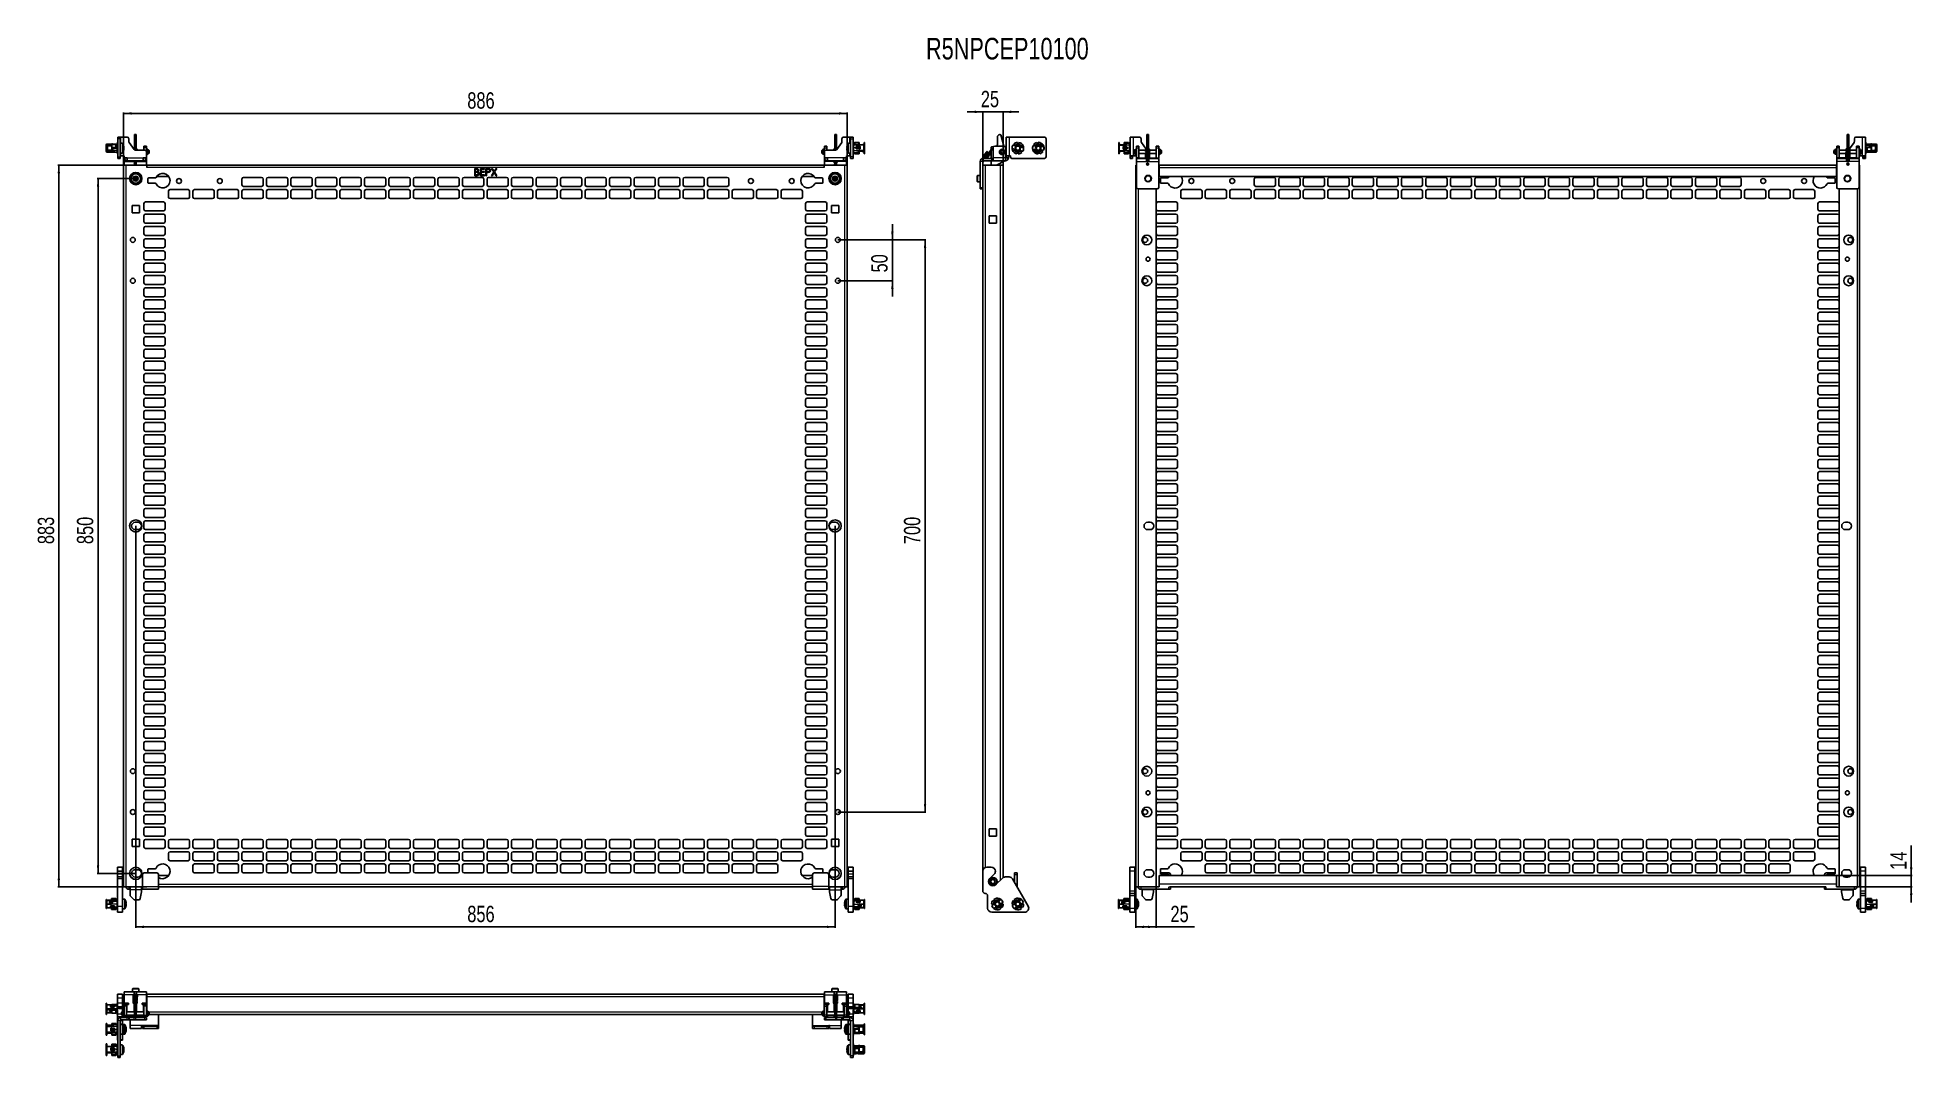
# Model space of a CAD drawing. Header units: millimetres. Extents: x -815 to 1480, y 650 to 1898.
import ezdxf

# ---------------------------------------------------------------- set-up
doc = ezdxf.new("R2010")
doc.units = ezdxf.units.MM
doc.layers.add('FORMAT', color=7, linetype='Continuous')
doc.styles.add('SLDTEXTSTYLE0', font='TXT', dxfattribs={"width": 0.75})
doc.dimstyles.new('SLDDIMSTYLE0', dxfattribs={"dimtxt": 20, "dimasz": 10, "dimexe": 0, "dimexo": 0.0625, "dimgap": 5, "dimtad": 2, "dimdec": 1, "dimrnd": 1e-09, "dimzin": 12, "dimdsep": 46, "dimtxsty": 'SLDTEXTSTYLE0', "dimsah": 1, "dimcen": 0.09, "dimadec": 0, "dimazin": 3, "dimtfac": 1, "dimtofl": 0, "dimtmove": 0, "dimatfit": 3, "dimfxl": 0, "dimfrac": 2, "dimtolj": 1, "dimtzin": 12, "dimarcsym": 0})
doc.dimstyles.new('SLDDIMSTYLE1', dxfattribs={"dimtxt": 20, "dimasz": 10, "dimexe": 0, "dimexo": 0.0625, "dimgap": 5, "dimtad": 2, "dimdec": 1, "dimrnd": 1e-09, "dimzin": 12, "dimdsep": 46, "dimtxsty": 'SLDTEXTSTYLE0', "dimsah": 1, "dimcen": 0.09, "dimadec": 0, "dimazin": 3, "dimtfac": 1, "dimtmove": 0, "dimatfit": 0, "dimfxl": 0, "dimfrac": 2, "dimtolj": 1, "dimtzin": 12, "dimarcsym": 0})

msp = doc.modelspace()

# ---------------------------------------------------------------- texts
at = {"layer": 'FORMAT', "insert": (272.33, 1897.14), "char_height": 26.4583, "attachment_point": 1, "style": 'SLDTEXTSTYLE0'}
msp.add_mtext('R5NPCEP10100', dxfattribs=at)

# ---------------------------------------------------------------- blocks, each defined once
blk = doc.blocks.new('_D')
at = {"layer": 'FORMAT'}
for p, q in [((-681.6, 1741.4), (-790.2, 1741.4)), ((-789.2, 1741.4), (-789.2, 858.4)), ((-681.6, 858.4), (-790.2, 858.4))]:
    blk.add_line(p, q, dxfattribs=at)
for points in [[(-789.2, 1741.4), (-790.7, 1731.4), (-787.7, 1731.4)], [(-789.2, 858.4), (-787.7, 868.4), (-790.7, 868.4)]]:
    blk.add_solid(points, dxfattribs=at)
at = {"layer": 'FORMAT', "insert": (-815, 1277.7), "char_height": 20, "attachment_point": 1, "rotation": 90, "style": 'SLDTEXTSTYLE0'}
blk.add_mtext('883', dxfattribs=at)
blk = doc.blocks.new('_D_1')
at = {"layer": 'FORMAT'}
for p, q in [((-710.1, 1741.4), (-710.1, 1805.7)), ((-710.1, 1804.7), (175.9, 1804.7)), ((175.9, 1741.4), (175.9, 1805.7))]:
    blk.add_line(p, q, dxfattribs=at)
for points in [[(-710.1, 1804.7), (-700.1, 1803.2), (-700.1, 1806.2)], [(175.9, 1804.7), (165.9, 1806.2), (165.9, 1803.2)]]:
    blk.add_solid(points, dxfattribs=at)
at = {"layer": 'FORMAT', "insert": (-289.2, 1830.5), "char_height": 20, "attachment_point": 1, "style": 'SLDTEXTSTYLE0'}
blk.add_mtext('886', dxfattribs=at)
blk = doc.blocks.new('_D_2')
at = {"layer": 'FORMAT'}
for p, q in [((164.5, 1649.9), (272.1, 1649.9)), ((271.1, 1649.9), (271.1, 949.9)), ((164.5, 949.9), (272.1, 949.9))]:
    blk.add_line(p, q, dxfattribs=at)
for points in [[(271.1, 1649.9), (269.6, 1639.9), (272.6, 1639.9)], [(271.1, 949.9), (272.6, 959.9), (269.6, 959.9)]]:
    blk.add_solid(points, dxfattribs=at)
at = {"layer": 'FORMAT', "insert": (245.3, 1277.7), "char_height": 20, "attachment_point": 1, "rotation": 90, "style": 'SLDTEXTSTYLE0'}
blk.add_mtext('700', dxfattribs=at)
blk = doc.blocks.new('_D_3')
at = {"layer": 'FORMAT'}
for p, q in [((231.1, 1649.9), (231.1, 1669.1)), ((164.5, 1649.9), (232.1, 1649.9)), ((231.1, 1649.9), (231.1, 1599.9)), ((164.5, 1599.9), (232.1, 1599.9)), ((231.1, 1599.9), (231.1, 1580.7))]:
    blk.add_line(p, q, dxfattribs=at)
for points in [[(231.1, 1649.9), (232.6, 1659.9), (229.6, 1659.9)], [(231.1, 1599.9), (229.6, 1589.9), (232.6, 1589.9)]]:
    blk.add_solid(points, dxfattribs=at)
at = {"layer": 'FORMAT', "insert": (205.3, 1610.1), "char_height": 20, "attachment_point": 1, "rotation": 90, "style": 'SLDTEXTSTYLE0'}
blk.add_mtext('50', dxfattribs=at)
blk = doc.blocks.new('_D_4')
at = {"layer": 'FORMAT'}
for p, q in [((-695.1, 1299.9), (-695.1, 808.4)), ((160.9, 1299.9), (160.9, 808.4)), ((-695.1, 809.4), (160.9, 809.4))]:
    blk.add_line(p, q, dxfattribs=at)
for points in [[(-695.1, 809.4), (-685.1, 807.9), (-685.1, 810.9)], [(160.9, 809.4), (150.9, 810.9), (150.9, 807.9)]]:
    blk.add_solid(points, dxfattribs=at)
at = {"layer": 'FORMAT', "insert": (-289.2, 835.2), "char_height": 20, "attachment_point": 1, "style": 'SLDTEXTSTYLE0'}
blk.add_mtext('856', dxfattribs=at)
blk = doc.blocks.new('_D_5')
at = {"layer": 'FORMAT'}
for p, q in [((-695.1, 1724.9), (-742.2, 1724.9)), ((-741.2, 1724.9), (-741.2, 874.9)), ((-695.1, 874.9), (-742.2, 874.9))]:
    blk.add_line(p, q, dxfattribs=at)
for points in [[(-741.2, 1724.9), (-742.7, 1714.9), (-739.7, 1714.9)], [(-741.2, 874.9), (-739.7, 884.9), (-742.7, 884.9)]]:
    blk.add_solid(points, dxfattribs=at)
at = {"layer": 'FORMAT', "insert": (-767, 1277.7), "char_height": 20, "attachment_point": 1, "rotation": 90, "style": 'SLDTEXTSTYLE0'}
blk.add_mtext('850', dxfattribs=at)
blk = doc.blocks.new('_D_6')
at = {"layer": 'FORMAT'}
for p, q in [((341.7, 1806.5), (322.5, 1806.5)), ((341.7, 1741.4), (341.7, 1807.5)), ((341.7, 1806.5), (366.7, 1806.5)), ((366.7, 1741.4), (366.7, 1807.5)), ((366.7, 1806.5), (386, 1806.5))]:
    blk.add_line(p, q, dxfattribs=at)
for points in [[(341.7, 1806.5), (331.7, 1808.1), (331.7, 1805)], [(366.7, 1806.5), (376.7, 1805), (376.7, 1808.1)]]:
    blk.add_solid(points, dxfattribs=at)
at = {"layer": 'FORMAT', "insert": (339.4, 1832.3), "char_height": 20, "attachment_point": 1, "style": 'SLDTEXTSTYLE0'}
blk.add_mtext('25', dxfattribs=at)
blk = doc.blocks.new('_D_7')
at = {"layer": 'FORMAT'}
for p, q in [((529.1, 858.4), (529.1, 808.4)), ((554.1, 858.4), (554.1, 808.4)), ((554.1, 809.4), (529.1, 809.4)), ((554.1, 809.4), (601.1, 809.4))]:
    blk.add_line(p, q, dxfattribs=at)
for points in [[(529.1, 809.4), (539.1, 807.9), (539.1, 810.9)], [(554.1, 809.4), (544.1, 810.9), (544.1, 807.9)]]:
    blk.add_solid(points, dxfattribs=at)
at = {"layer": 'FORMAT', "insert": (571.5, 835.2), "char_height": 20, "attachment_point": 1, "style": 'SLDTEXTSTYLE0'}
blk.add_mtext('25', dxfattribs=at)
blk = doc.blocks.new('_D_8')
at = {"layer": 'FORMAT'}
for p, q in [((1478.3, 872.4), (1478.3, 908.8)), ((1386.6, 872.4), (1479.3, 872.4)), ((1478.3, 872.4), (1478.3, 858.4)), ((1386.6, 858.4), (1479.3, 858.4)), ((1478.3, 858.4), (1478.3, 839.2))]:
    blk.add_line(p, q, dxfattribs=at)
for points in [[(1478.3, 872.4), (1479.8, 882.4), (1476.7, 882.4)], [(1478.3, 858.4), (1476.7, 848.4), (1479.8, 848.4)]]:
    blk.add_solid(points, dxfattribs=at)
at = {"layer": 'FORMAT', "insert": (1452.5, 879.2), "char_height": 20, "attachment_point": 1, "rotation": 90, "style": 'SLDTEXTSTYLE0'}
blk.add_mtext('14', dxfattribs=at)

# ---------------------------------------------------------------- dimensions: what is measured, and where the dimension line sits
at = {"layer": 'FORMAT'}
for base, p1, p2, angle, dimstyle, picture, middle in [((175.94, 1804.7), (-710.06, 1741.4), (175.94, 1741.4), 0, 'SLDDIMSTYLE0', '_D_1', (-267.06, 1804.7)), ((-789.21, 858.39), (-681.56, 1741.41), (-681.56, 858.39), 90, 'SLDDIMSTYLE0', '_D', (-789.21, 1299.9)), ((-741.21, 874.9), (-695.06, 1724.9), (-695.06, 874.9), 90, 'SLDDIMSTYLE0', '_D_5', (-741.21, 1299.9)), ((231.09, 1599.9), (164.44, 1649.9), (164.44, 1599.9), 90, 'SLDDIMSTYLE1', '_D_3', (231.09, 1624.9)), ((271.09, 949.9), (164.44, 1649.9), (164.44, 949.9), 90, 'SLDDIMSTYLE0', '_D_2', (271.09, 1299.9)), ((160.94, 809.4), (-695.06, 1299.9), (160.94, 1299.9), 0, 'SLDDIMSTYLE0', '_D_4', (-267.06, 809.4)), ((1478.28, 858.39), (1386.63, 872.39), (1386.63, 858.39), 90, 'SLDDIMSTYLE1', '_D_8', (1478.28, 894.02))]:
    dim = msp.add_linear_dim(base=base, p1=p1, p2=p2, angle=angle, dimstyle=dimstyle, dxfattribs=at)
    dim.commit()
    dim.dimension.update_dxf_attribs({"geometry": picture, "text_midpoint": middle, "dimtype": 160})
for base, p1, p2, dimstyle, picture, middle in [((366.72, 1806.52), (341.72, 1741.4), (366.72, 1741.4), 'SLDDIMSTYLE1', '_D_6', (354.22, 1806.52)), ((529.13, 809.4), (554.13, 858.4), (529.13, 858.4), 'SLDDIMSTYLE0', '_D_7', (586.3, 809.4))]:
    dim = msp.add_linear_dim(base=base, p1=p1, p2=p2, dimstyle=dimstyle, dxfattribs=at)
    dim.commit()
    dim.dimension.update_dxf_attribs({"geometry": picture, "text_midpoint": middle, "dimtype": 160})

# ---------------------------------------------------------------- linework, layer by layer
at = {"color": 7, "linetype": 'Continuous', "lineweight": 25}
for p, q in [((-717.56, 1759.51), (-717.56, 1769.3)), ((-717.06, 1769.3), (-717.56, 1769.3)), ((-717.06, 1775.7), (-714.06, 1775.7)), ((-717.06, 1773.7), (-717.06, 1775.7)), ((-717.06, 1773.7), (-717.06, 1751.7)), ((-714.06, 1775.7), (-714.06, 1773.7)), ((-713.26, 1775.7), (-714.06, 1775.7)), ((-714.06, 1773.7), (-714.06, 1751.7)), ((-711.73, 1768.2), (-714.06, 1768.2)), ((-713.26, 1775.7), (-705.56, 1775.7)), ((-703.56, 1773.7), (-703.56, 1770.33)), ((-703.2, 1769.18), (-697.16, 1760.55)), ((-696.66, 1778.7), (-694.66, 1778.7)), ((-696.66, 1778.33), (-696.66, 1778.7)), ((-696.66, 1778.33), (-696.66, 1763.7)), ((-694.66, 1778.7), (-694.66, 1778.33)), ((-694.66, 1778.33), (-694.66, 1763.7)), ((160.54, 1778.7), (162.54, 1778.7)), ((160.54, 1778.33), (160.54, 1778.7)), ((160.54, 1778.33), (160.54, 1763.7)), ((162.54, 1778.7), (162.54, 1778.33)), ((162.54, 1778.33), (162.54, 1763.7)), ((169.08, 1769.18), (163.04, 1760.55)), ((169.44, 1773.7), (169.44, 1770.33)), ((179.14, 1775.7), (171.44, 1775.7)), ((179.94, 1768.2), (177.62, 1768.2)), ((179.14, 1775.7), (179.94, 1775.7)), ((179.94, 1775.7), (179.94, 1773.7)), ((182.94, 1775.7), (179.94, 1775.7)), ((179.94, 1773.7), (179.94, 1751.7)), ((182.94, 1773.7), (182.94, 1775.7)), ((182.94, 1773.7), (182.94, 1751.7)), ((183.44, 1769.3), (182.94, 1769.3)), ((183.44, 1769.3), (183.44, 1764.06)), ((183.64, 1767.33), (183.64, 1767.64)), ((183.64, 1767.02), (183.64, 1767.33)), ((184.94, 1768.15), (184.39, 1768.15)), ((184.94, 1767.92), (184.39, 1767.92)), ((184.39, 1767.62), (184.94, 1767.62)), ((185.14, 1769.2), (184.94, 1769.09)), ((184.94, 1768.47), (184.94, 1769.09)), ((185.14, 1768.54), (184.94, 1768.47)), ((184.94, 1766.06), (184.94, 1768.47)), ((190.23, 1769.2), (185.14, 1769.2)), ((185.14, 1769.2), (185.14, 1768.54)), ((185.14, 1768.54), (185.14, 1766.06)), ((185.14, 1768.54), (190.23, 1768.54)), ((190.34, 1769), (190.23, 1769.2)), ((190.23, 1768.54), (190.23, 1769.2)), ((190.23, 1766.06), (190.23, 1768.54)), ((190.34, 1768.42), (190.23, 1768.54)), ((190.34, 1769), (190.34, 1768.42)), ((190.34, 1768.42), (190.34, 1766.06)), ((196.94, 1769.2), (196.44, 1769.2)), ((196.44, 1769.2), (196.44, 1769.2)), ((196.44, 1769.2), (196.94, 1769.2)), ((196.44, 1766.27), (196.44, 1769.2)), ((196.94, 1769.2), (196.94, 1769.2)), ((196.94, 1769.2), (196.94, 1766.27)), ((359.61, 1766.7), (359.61, 1775.7)), ((362.61, 1778.7), (363.22, 1778.7)), ((363.71, 1778.33), (367.38, 1764.7)), ((370.22, 1775.7), (370.22, 1752.7)), ((370.22, 1775.7), (374.02, 1775.7)), ((374.02, 1775.7), (417.22, 1775.7)), ((381.34, 1765.95), (379.97, 1767.48)), ((384.32, 1767.3), (384.16, 1769.28)), ((385.6, 1767.26), (384.37, 1767.32)), ((385.65, 1767.23), (386.01, 1769.18)), ((408.38, 1767.13), (407.86, 1769.05)), ((409.65, 1767.33), (408.43, 1767.17)), ((409.7, 1767.31), (409.7, 1769.3)), ((419.22, 1773.7), (419.22, 1751.7)), ((508.63, 1769.2), (508.13, 1769.2)), ((508.13, 1768.44), (508.13, 1769.2)), ((508.63, 1768.44), (508.13, 1768.44)), ((508.13, 1765.37), (508.13, 1768.44)), ((508.63, 1769.2), (508.63, 1768.44)), ((508.63, 1768.44), (508.63, 1765.78)), ((514.84, 1769.2), (514.73, 1769)), ((514.73, 1769), (514.84, 1769.2)), ((514.73, 1766.15), (514.73, 1769)), ((514.84, 1769.2), (514.84, 1766.29)), ((519.93, 1769.2), (514.84, 1769.2)), ((518.53, 1768.15), (520.68, 1768.15)), ((520.13, 1769.09), (519.93, 1769.2)), ((519.93, 1768.15), (519.93, 1769.2)), ((519.93, 1769.2), (520.13, 1769.08)), ((520.13, 1769.08), (520.13, 1768.15)), ((521.43, 1767.64), (521.43, 1765.8)), ((522.13, 1769.3), (521.63, 1769.3)), ((521.63, 1768.53), (521.63, 1769.3)), ((521.63, 1767.48), (521.63, 1768.53)), ((521.63, 1768.53), (522.13, 1768.53)), ((521.63, 1763.49), (521.63, 1767.48)), ((521.63, 1767.48), (522.13, 1767.48)), ((525.93, 1775.7), (522.13, 1775.7)), ((522.13, 1775.7), (522.13, 1752.7)), ((525.93, 1775.7), (533.63, 1775.7)), ((535.63, 1773.7), (535.63, 1770.33)), ((535.99, 1769.18), (541.63, 1761.13)), ((542.53, 1778.7), (544.53, 1778.7)), ((542.53, 1775.7), (542.53, 1778.7)), ((542.53, 1766.7), (542.53, 1775.7)), ((544.53, 1778.7), (544.53, 1775.7)), ((544.53, 1766.7), (544.53, 1775.7)), ((1399.73, 1778.7), (1401.73, 1778.7)), ((1399.73, 1775.7), (1399.73, 1778.7)), ((1399.73, 1766.7), (1399.73, 1775.7)), ((1401.73, 1778.7), (1401.73, 1775.7)), ((1401.73, 1766.7), (1401.73, 1775.7)), ((1408.27, 1769.18), (1402.7, 1761.24)), ((1408.63, 1773.7), (1408.63, 1770.33)), ((1418.33, 1775.7), (1410.63, 1775.7)), ((1418.33, 1775.7), (1422.13, 1775.7)), ((1422.13, 1775.7), (1422.13, 1752.7)), ((1422.13, 1769.3), (1422.63, 1769.3)), ((1422.13, 1769.28), (1422.63, 1769.28)), ((1422.63, 1767.48), (1422.13, 1767.48)), ((1422.63, 1769.28), (1422.63, 1769.3)), ((1422.63, 1769.28), (1422.63, 1767.48)), ((1422.63, 1766.07), (1422.63, 1767.48)), ((-731.06, 1765.5), (-731.06, 1766.35)), ((-731.06, 1765.5), (-730.56, 1765.5)), ((-731.06, 1764.08), (-731.06, 1765.5)), ((-730.56, 1764.08), (-731.06, 1764.08)), ((-731.06, 1763.85), (-731.06, 1764.08)), ((-730.56, 1763.85), (-731.06, 1763.85)), ((-731.06, 1759.56), (-731.06, 1763.85)), ((-730.56, 1759.56), (-731.06, 1759.56)), ((-731.06, 1758.05), (-731.06, 1759.56)), ((-730.56, 1765.5), (-730.56, 1764.08)), ((-730.56, 1764.08), (-730.56, 1763.85)), ((-730.56, 1763.85), (-730.56, 1759.56)), ((-725.66, 1767.05), (-730.36, 1767.05)), ((-728.36, 1766.06), (-730.36, 1766.06)), ((-730.36, 1764.84), (-730.36, 1764.63)), ((-729.86, 1764.46), (-730.36, 1764.46)), ((-730.36, 1764.46), (-730.36, 1764.22)), ((-730.36, 1764.22), (-729.86, 1764.22)), ((-730.36, 1764.05), (-730.36, 1763.62)), ((-730.06, 1763.62), (-730.36, 1763.62)), ((-730.36, 1763.62), (-730.36, 1763.47)), ((-730.36, 1763.47), (-730.06, 1763.47)), ((-730.36, 1760.93), (-730.06, 1760.93)), ((-730.36, 1760.18), (-730.06, 1760.18)), ((-730.36, 1759.57), (-730.36, 1760.18)), ((-730.36, 1759.57), (-724.76, 1759.57)), ((-724.76, 1759.26), (-730.36, 1759.26)), ((-730.36, 1757.35), (-725.66, 1757.35)), ((-730.06, 1759.7), (-730.06, 1764.22)), ((-730.06, 1759.7), (-729.92, 1759.57)), ((-729.86, 1764.22), (-729.86, 1764.46)), ((-729.56, 1764.58), (-729.56, 1759.57)), ((-724.46, 1765.2), (-728.88, 1765.2)), ((-728.36, 1765.66), (-728.36, 1766.06)), ((-724.46, 1766.06), (-728.36, 1766.06)), ((-728.36, 1765.66), (-724.46, 1765.66)), ((-725.66, 1767.05), (-725.66, 1767.05)), ((-725.66, 1767.02), (-725.66, 1767.05)), ((-725.66, 1757.57), (-725.66, 1757.7)), ((-725.66, 1757.57), (-725.66, 1757.35)), ((-725.66, 1757.36), (-724.57, 1757.17)), ((-721.86, 1766.94), (-725.16, 1766.94)), ((-721.86, 1757.91), (-725.16, 1757.91)), ((-724.57, 1767.23), (-725.14, 1767.13)), ((-724.76, 1759.57), (-723.6, 1761.16)), ((-723.6, 1760.85), (-724.76, 1759.26)), ((-724.76, 1759.57), (-724.76, 1759.26)), ((-724.46, 1766.51), (-724.34, 1766.76)), ((-724.46, 1762.92), (-724.46, 1766.51)), ((-724.46, 1762.92), (-724.34, 1762.79)), ((-724.46, 1761.73), (-724.46, 1762.92)), ((-724.46, 1761.73), (-724.34, 1761.59)), ((-724.46, 1759.98), (-724.46, 1761.73)), ((-724.34, 1766.76), (-724.34, 1762.79)), ((-719.26, 1766.76), (-724.34, 1766.76)), ((-719.26, 1762.79), (-724.34, 1762.79)), ((-724.34, 1762.79), (-724.34, 1761.59)), ((-723.11, 1761.59), (-724.34, 1761.59)), ((-724.34, 1761.59), (-724.34, 1760.14)), ((-723.13, 1766.99), (-723.06, 1766.94)), ((-721.86, 1757.46), (-723.06, 1757.46)), ((-722.73, 1757.71), (-722.84, 1757.91)), ((-722.73, 1757.71), (-722.73, 1757.7)), ((-720.85, 1762.25), (-721.69, 1762.14)), ((-718.03, 1767.05), (-720.69, 1767.05)), ((-720.69, 1757.35), (-718.03, 1757.35)), ((-720.66, 1757.35), (-720.69, 1757.35)), ((-719.26, 1762.26), (-720.66, 1762.26)), ((-720.66, 1762.05), (-718.51, 1762.05)), ((-720.66, 1757.35), (-720.66, 1757.48)), ((-719.26, 1762.79), (-719.26, 1766.76)), ((-719.26, 1766.76), (-719.06, 1766.62)), ((-719.26, 1762.79), (-719.06, 1762.86)), ((-719.26, 1762.26), (-719.26, 1762.79)), ((-719.06, 1762.34), (-719.26, 1762.26)), ((-719.06, 1766.62), (-719.06, 1762.86)), ((-717.76, 1766.06), (-719.06, 1766.06)), ((-719.06, 1765.66), (-717.76, 1765.66)), ((-719.06, 1762.86), (-719.06, 1762.34)), ((-718.51, 1762.35), (-719.06, 1762.35)), ((-718.56, 1757.38), (-718.56, 1757.41)), ((-718.01, 1767.05), (-717.76, 1767.05)), ((-718.01, 1757.52), (-717.76, 1757.52)), ((-718.01, 1757.35), (-717.76, 1757.35)), ((-717.86, 1765.66), (-717.86, 1761.99)), ((-717.56, 1765.2), (-717.86, 1765.2)), ((-717.56, 1762.04), (-717.86, 1762)), ((-717.76, 1761.75), (-717.76, 1761.45)), ((-717.76, 1761.45), (-717.76, 1759.26)), ((-717.56, 1759.51), (-717.06, 1759.51)), ((-717.56, 1759.14), (-717.56, 1757.9)), ((-717.56, 1755.35), (-717.56, 1757.9)), ((-717.56, 1757.9), (-717.06, 1757.9)), ((-717.06, 1755.35), (-717.56, 1755.35)), ((-717.56, 1755.35), (-717.56, 1755.1)), ((-717.06, 1755.1), (-717.56, 1755.1)), ((-717.07, 1759.2), (-717.06, 1759.2)), ((-717.06, 1749.7), (-717.06, 1751.7)), ((-714.06, 1749.7), (-717.06, 1749.7)), ((-714.06, 1756.2), (-711.73, 1756.2)), ((-714.06, 1752.7), (-713.26, 1752.7)), ((-714.06, 1751.7), (-714.06, 1749.7)), ((-709.26, 1752.7), (-713.26, 1752.7)), ((-709.26, 1750.5), (-709.26, 1752.7)), ((-709.26, 1750.5), (-705.46, 1750.5)), ((-709.26, 1749.7), (-709.26, 1746.7)), ((-709.17, 1749.7), (-709.26, 1749.7)), ((-709.26, 1746.7), (-705.46, 1746.7)), ((-709.26, 1746.7), (-709.26, 1745.9)), ((-709.26, 1741.4), (-709.26, 1745.9)), ((-705.46, 1750.5), (-705.46, 1746.7)), ((-705.46, 1746.7), (-697.16, 1746.7)), ((-697.16, 1746.7), (-694.16, 1746.7)), ((-697.16, 1745.9), (-697.16, 1746.7)), ((-697.16, 1745.9), (-696.66, 1745.9)), ((-696.66, 1763.7), (-694.66, 1763.7)), ((-696.66, 1760.2), (-696.66, 1763.7)), ((-694.66, 1760.2), (-696.66, 1760.2)), ((-696.66, 1760.2), (-696.66, 1760.06)), ((-696.66, 1746.7), (-696.66, 1741.4)), ((-695.52, 1759.7), (-684.06, 1759.7)), ((-694.66, 1763.7), (-694.66, 1760.2)), ((-694.66, 1760.2), (-694.66, 1759.7)), ((-694.66, 1746.7), (-694.66, 1741.4)), ((-694.66, 1745.9), (-694.16, 1745.9)), ((-694.16, 1746.7), (-685.86, 1746.7)), ((-694.16, 1746.7), (-694.16, 1745.9)), ((-693.73, 1760.18), (-693.73, 1759.7)), ((-693.73, 1760.18), (-693.73, 1760.17)), ((-693.13, 1759.7), (-693.13, 1760.18)), ((-685.86, 1750.5), (-682.06, 1750.5)), ((-685.86, 1746.7), (-685.86, 1750.5)), ((-685.86, 1746.7), (-682.06, 1746.7)), ((-685.06, 1764.7), (-682.06, 1764.7)), ((-685.06, 1762.7), (-685.06, 1764.7)), ((-685.06, 1762.7), (-685.06, 1759.7)), ((-682.06, 1749.7), (-682.14, 1749.7)), ((-682.06, 1764.7), (-682.06, 1762.7)), ((-682.06, 1762.7), (-682.06, 1757.7)), ((-682.02, 1759.6), (-682.06, 1759.6)), ((-682.06, 1757.7), (-682.06, 1750.5)), ((-682.06, 1755.8), (-682.02, 1755.8)), ((-682.06, 1749.7), (-682.06, 1746.7)), ((-682.06, 1745.9), (-682.06, 1746.7)), ((-682.06, 1745.9), (-682.06, 1741.4)), ((-682.02, 1760.11), (-682.02, 1757.38)), ((-682.02, 1757.38), (-682.02, 1755.41)), ((-680.12, 1757.38), (-680.12, 1760.11)), ((-679.11, 1759.6), (-680.12, 1759.6)), ((-680.12, 1755.41), (-680.12, 1757.38)), ((-680.12, 1755.8), (-679.11, 1755.8)), ((-678.61, 1759.31), (-679.11, 1759.6)), ((-679.11, 1755.8), (-679.11, 1759.6)), ((-679.11, 1755.8), (-678.61, 1756.09)), ((-678.61, 1759.31), (-678.61, 1756.09)), ((145.09, 1759.6), (144.59, 1759.31)), ((144.59, 1756.09), (144.59, 1759.31)), ((144.59, 1756.09), (145.09, 1755.8)), ((146.04, 1759.6), (145.09, 1759.6)), ((145.09, 1759.6), (145.09, 1755.8)), ((145.09, 1755.8), (146.04, 1755.8)), ((146.04, 1760.07), (146.04, 1758.7)), ((146.04, 1758.7), (146.04, 1755.37)), ((150.94, 1764.7), (147.94, 1764.7)), ((147.94, 1764.7), (147.94, 1762.7)), ((147.94, 1762.7), (147.94, 1757.7)), ((147.94, 1758.7), (147.94, 1760.07)), ((147.94, 1759.6), (147.94, 1759.6)), ((147.94, 1755.37), (147.94, 1758.7)), ((147.94, 1757.7), (147.94, 1750.5)), ((147.94, 1755.8), (147.94, 1755.8)), ((151.74, 1750.5), (147.94, 1750.5)), ((147.94, 1749.7), (147.94, 1746.7)), ((147.94, 1749.7), (148.03, 1749.7)), ((151.74, 1746.7), (147.94, 1746.7)), ((147.94, 1745.9), (147.94, 1746.7)), ((147.94, 1745.9), (147.94, 1741.4)), ((161.4, 1759.7), (149.94, 1759.7)), ((150.94, 1762.7), (150.94, 1764.7)), ((150.94, 1762.7), (150.94, 1759.7)), ((151.74, 1746.7), (151.74, 1750.5)), ((160.04, 1746.7), (151.74, 1746.7)), ((158.97, 1759.8), (158.97, 1759.7)), ((159.15, 1746.7), (159.17, 1745.44)), ((159.57, 1759.7), (159.57, 1759.8)), ((159.77, 1745.44), (159.75, 1746.7)), ((163.04, 1746.7), (160.04, 1746.7)), ((160.04, 1746.7), (160.04, 1745.9)), ((160.54, 1745.9), (160.04, 1745.9)), ((160.54, 1763.7), (162.54, 1763.7)), ((160.54, 1760.2), (160.54, 1763.7)), ((162.54, 1760.2), (160.54, 1760.2)), ((160.54, 1760.2), (160.54, 1759.7)), ((160.54, 1746.7), (160.54, 1741.4)), ((162.54, 1763.7), (162.54, 1760.2)), ((162.54, 1760.2), (162.54, 1760.06)), ((162.54, 1746.7), (162.54, 1741.4)), ((163.04, 1745.9), (162.54, 1745.9)), ((171.34, 1746.7), (163.04, 1746.7)), ((163.04, 1745.9), (163.04, 1746.7)), ((163.55, 1746.7), (163.56, 1745.73)), ((164.16, 1745.74), (164.15, 1746.7)), ((175.14, 1750.5), (171.34, 1750.5)), ((171.34, 1750.5), (171.34, 1746.7)), ((175.14, 1746.7), (171.34, 1746.7)), ((175.06, 1749.7), (175.14, 1749.7)), ((175.14, 1752.7), (179.14, 1752.7)), ((175.14, 1750.5), (175.14, 1752.7)), ((175.14, 1749.7), (175.14, 1746.7)), ((175.14, 1746.7), (175.14, 1745.9)), ((175.14, 1741.4), (175.14, 1745.9)), ((175.55, 1760.34), (175.52, 1760.34)), ((177.62, 1756.2), (179.94, 1756.2)), ((179.94, 1752.7), (179.14, 1752.7)), ((179.94, 1751.7), (179.94, 1749.7)), ((179.94, 1749.7), (182.94, 1749.7)), ((182.94, 1764.06), (183.44, 1764.06)), ((182.94, 1762.23), (183.44, 1762.23)), ((183.44, 1757.9), (182.94, 1757.9)), ((183.44, 1756.58), (182.94, 1756.58)), ((182.94, 1755.1), (183.44, 1755.1)), ((182.94, 1749.7), (182.94, 1751.7)), ((183.44, 1763.53), (183.44, 1764.06)), ((183.44, 1762.23), (183.44, 1757.9)), ((183.44, 1757.9), (183.44, 1756.58)), ((183.44, 1756.58), (183.44, 1755.1)), ((183.47, 1759.2), (183.64, 1759.2)), ((183.47, 1758.71), (183.64, 1758.74)), ((183.49, 1766.12), (183.68, 1766.06)), ((183.64, 1767.02), (183.64, 1766.64)), ((183.64, 1766.06), (194.24, 1766.06)), ((183.89, 1763.47), (183.64, 1763.47)), ((183.89, 1763.34), (183.64, 1763.34)), ((183.89, 1762.22), (183.64, 1762.22)), ((183.64, 1757.07), (183.64, 1759.26)), ((183.64, 1756.76), (183.64, 1757.07)), ((184.94, 1766.35), (183.74, 1766.35)), ((183.74, 1766.06), (183.74, 1766.35)), ((183.74, 1762.22), (183.74, 1763.34)), ((186.54, 1756.48), (184.39, 1756.48)), ((184.94, 1756.25), (184.39, 1756.25)), ((184.44, 1762.93), (184.44, 1762.77)), ((184.94, 1755.42), (184.94, 1756.48)), ((184.94, 1755.42), (185.14, 1755.32)), ((184.94, 1755.32), (184.94, 1755.42)), ((184.94, 1755.32), (185.14, 1755.2)), ((185.14, 1756.48), (185.14, 1755.32)), ((185.14, 1755.32), (190.23, 1755.32)), ((185.14, 1755.32), (185.14, 1755.2)), ((185.14, 1755.2), (190.23, 1755.2)), ((186.54, 1763.32), (186.54, 1762.37)), ((187.74, 1764.46), (191.04, 1764.46)), ((191.04, 1764.22), (187.74, 1764.22)), ((191.04, 1761.28), (187.74, 1761.28)), ((187.74, 1761.17), (191.04, 1761.17)), ((188.61, 1762.79), (188.61, 1762.83)), ((188.94, 1762.34), (189.18, 1762.28)), ((189.27, 1762.27), (189.18, 1762.29)), ((189.49, 1757.67), (190.64, 1759.26)), ((190.02, 1758.41), (190.23, 1758.41)), ((190.23, 1763.57), (190.23, 1764.22)), ((190.23, 1761.28), (190.23, 1762.2)), ((190.23, 1758.41), (190.23, 1758.69)), ((190.23, 1758.41), (190.34, 1758.55)), ((190.23, 1755.32), (190.23, 1758.41)), ((190.23, 1755.32), (190.34, 1755.49)), ((190.23, 1755.2), (190.34, 1755.4)), ((190.23, 1755.2), (190.23, 1755.32)), ((190.34, 1766.15), (190.42, 1766.06)), ((190.34, 1764.22), (190.34, 1763.58)), ((190.34, 1762.19), (190.34, 1761.28)), ((190.34, 1758.85), (190.34, 1758.55)), ((194.24, 1758.74), (190.34, 1758.74)), ((190.34, 1758.55), (190.34, 1755.49)), ((190.34, 1758.25), (190.42, 1758.34)), ((190.34, 1758.34), (194.24, 1758.34)), ((190.34, 1755.49), (190.34, 1755.4)), ((190.6, 1759.2), (195.44, 1759.2)), ((190.64, 1759.26), (196.24, 1759.26)), ((191.54, 1764), (191.54, 1763.64)), ((191.54, 1762.05), (191.54, 1763.64)), ((191.54, 1762.05), (191.54, 1761.66)), ((194.24, 1766.06), (196.24, 1766.06)), ((194.24, 1758.74), (194.24, 1758.34)), ((195.44, 1759.2), (195.5, 1759.26)), ((195.44, 1759.2), (195.44, 1759.26)), ((195.74, 1766.94), (196.24, 1766.94)), ((195.74, 1757.95), (195.74, 1757.46)), ((196.24, 1757.95), (195.74, 1757.95)), ((195.74, 1757.46), (196.24, 1757.46)), ((196.24, 1757.95), (196.24, 1758.2)), ((196.24, 1757.46), (196.24, 1757.95)), ((196.44, 1766.27), (196.94, 1766.27)), ((196.44, 1766.04), (196.44, 1766.27)), ((196.44, 1756.65), (196.44, 1759.28)), ((196.44, 1756.65), (196.94, 1756.65)), ((196.44, 1755.2), (196.44, 1756.65)), ((196.44, 1755.2), (196.94, 1755.2)), ((196.44, 1755.2), (196.44, 1755.2)), ((196.44, 1755.2), (196.94, 1755.2)), ((196.92, 1759.58), (196.94, 1759.58)), ((196.94, 1766.27), (196.94, 1765.5)), ((196.94, 1765.5), (196.94, 1759.69)), ((196.94, 1759.69), (196.94, 1759.58)), ((196.94, 1759.58), (196.94, 1756.65)), ((196.94, 1756.65), (196.94, 1755.2)), ((196.94, 1755.2), (196.94, 1755.2)), ((338.72, 1714.2), (338.72, 1745.9)), ((342.25, 1746.65), (341.72, 1745.95)), ((341.72, 1714.2), (341.72, 1745.9)), ((341.72, 1744.94), (341.83, 1745.09)), ((341.79, 1751.5), (341.83, 1751.45)), ((341.79, 1746.22), (342.04, 1746.54)), ((341.83, 1745.09), (343.02, 1746.69)), ((341.83, 1745.09), (341.83, 1745.09)), ((342.11, 1750.93), (342.15, 1750.88)), ((342.19, 1752.01), (342.24, 1751.96)), ((342.52, 1749.7), (352.92, 1749.7)), ((342.52, 1746.7), (352.92, 1746.7)), ((342.59, 1752.52), (342.64, 1752.47)), ((342.88, 1751.44), (342.87, 1751.58)), ((342.99, 1753.03), (343.04, 1752.98)), ((343.03, 1750.37), (343.41, 1750.06)), ((343.28, 1751.96), (343.27, 1752.1)), ((343.39, 1749.84), (343.53, 1749.74)), ((343.4, 1753.54), (343.44, 1753.49)), ((343.41, 1750.06), (343.49, 1750)), ((343.52, 1749.72), (343.51, 1749.7)), ((343.68, 1752.47), (343.67, 1752.61)), ((343.8, 1754.05), (343.85, 1754)), ((344.08, 1752.99), (344.07, 1753.12)), ((344.14, 1749.7), (344.16, 1749.85)), ((344.25, 1754.94), (344.2, 1754.9)), ((344.2, 1754.57), (344.25, 1754.51)), ((344.48, 1753.51), (344.47, 1753.63)), ((348.17, 1756.56), (348.56, 1756.25)), ((348.93, 1756.72), (348.54, 1757.03)), ((348.56, 1756.25), (348.64, 1756.19)), ((349.01, 1756.66), (348.93, 1756.72)), ((352.08, 1760.22), (349.29, 1756.69)), ((349.29, 1756.69), (349.29, 1756.69)), ((349.76, 1756.32), (352.55, 1759.85)), ((349.9, 1756), (351.92, 1758.74)), ((351.92, 1760.34), (350.71, 1758.8)), ((351.92, 1760.03), (351.92, 1763.2)), ((351.92, 1749.7), (351.92, 1759.06)), ((351.92, 1741.4), (351.92, 1746.7)), ((352.42, 1763.7), (354.69, 1763.7)), ((352.55, 1759.85), (352.55, 1759.85)), ((352.92, 1749.7), (352.92, 1746.7)), ((354.42, 1749.7), (352.92, 1749.7)), ((352.92, 1746.7), (354.42, 1746.7)), ((354.42, 1762.7), (354.42, 1750.5)), ((354.42, 1746.7), (354.42, 1750.5)), ((369.42, 1746.7), (354.42, 1746.7)), ((367.42, 1764.7), (356.42, 1764.7)), ((368.92, 1746.7), (358.68, 1741.4)), ((369.42, 1750.5), (369.42, 1762.7)), ((369.42, 1750.5), (369.42, 1746.7)), ((374.02, 1752.7), (370.22, 1752.7)), ((370.22, 1750.5), (370.22, 1752.7)), ((370.22, 1750.5), (373.22, 1750.5)), ((373.22, 1750.5), (373.22, 1752.7)), ((375.52, 1752.7), (374.02, 1752.7)), ((375.52, 1751.7), (375.52, 1752.7)), ((417.22, 1749.7), (377.52, 1749.7)), ((377.73, 1761.85), (380.74, 1761.04)), ((380.95, 1759.2), (378.65, 1758.71)), ((378.65, 1758.71), (378.76, 1758.94)), ((378.76, 1758.94), (380.83, 1759.38)), ((378.89, 1765.99), (378.77, 1766.07)), ((381.85, 1765.2), (378.84, 1766)), ((380.08, 1760.78), (380.56, 1760.93)), ((380.97, 1758.82), (380.7, 1759.15)), ((380.97, 1758.82), (381.12, 1758.95)), ((381.04, 1765.41), (381.48, 1765.8)), ((381.12, 1758.95), (381.64, 1759.42)), ((381.34, 1765.95), (381.48, 1765.8)), ((381.35, 1759.49), (381.55, 1759.53)), ((381.48, 1765.8), (381.94, 1765.28)), ((381.53, 1759.32), (381.48, 1759.31)), ((381.81, 1765.43), (381.62, 1765.26)), ((383.79, 1757.17), (383.43, 1755.22)), ((383.84, 1757.14), (385.07, 1757.08)), ((385.13, 1757.1), (385.28, 1755.12)), ((387.97, 1758.6), (387.5, 1759.12)), ((387.6, 1759.21), (390.6, 1758.4)), ((387.63, 1758.97), (387.83, 1759.14)), ((388.33, 1765.45), (387.81, 1764.98)), ((388.09, 1764.91), (387.9, 1764.87)), ((387.92, 1765.08), (387.97, 1765.09)), ((388.4, 1758.99), (387.97, 1758.6)), ((388.1, 1758.45), (387.97, 1758.6)), ((388.1, 1758.45), (389.47, 1756.93)), ((388.47, 1765.58), (388.33, 1765.45)), ((388.47, 1765.58), (388.74, 1765.26)), ((388.49, 1765.2), (390.79, 1765.69)), ((390.69, 1765.46), (388.61, 1765.02)), ((391.71, 1762.56), (388.71, 1763.36)), ((389.36, 1763.62), (388.88, 1763.47)), ((390.56, 1758.41), (390.68, 1758.34)), ((390.69, 1765.46), (390.79, 1765.69)), ((402.92, 1760.55), (406.02, 1760.32)), ((403.28, 1764.84), (403.15, 1764.89)), ((406.34, 1764.61), (403.24, 1764.84)), ((405.7, 1765.26), (404.07, 1766.5)), ((406.57, 1758.55), (404.41, 1757.65)), ((404.41, 1757.65), (404.47, 1757.89)), ((404.47, 1757.89), (406.42, 1758.71)), ((405.43, 1759.95), (405.87, 1760.18)), ((405.51, 1764.67), (405.86, 1765.14)), ((405.7, 1765.26), (405.86, 1765.14)), ((405.86, 1765.14), (406.42, 1764.71)), ((406.26, 1764.84), (406.1, 1764.63)), ((406.35, 1764.77), (406.19, 1764.62)), ((406.66, 1758.18), (406.34, 1758.45)), ((406.66, 1758.18), (406.78, 1758.34)), ((406.78, 1758.34), (407.21, 1758.9)), ((406.91, 1758.91), (407.1, 1758.99)), ((407.12, 1758.78), (407.07, 1758.76)), ((409.74, 1757.09), (409.75, 1755.1)), ((409.8, 1757.07), (411.02, 1757.23)), ((411.06, 1757.27), (411.59, 1755.35)), ((412.66, 1766.06), (412.24, 1765.5)), ((412.33, 1765.62), (412.38, 1765.64)), ((412.53, 1765.49), (412.35, 1765.41)), ((412.78, 1766.22), (412.66, 1766.06)), ((412.78, 1766.22), (413.11, 1765.95)), ((412.87, 1765.85), (415.04, 1766.76)), ((414.98, 1766.51), (413.02, 1765.7)), ((413.58, 1759.26), (413.02, 1759.69)), ((413.1, 1759.79), (416.2, 1759.56)), ((413.1, 1759.63), (413.25, 1759.78)), ((413.18, 1759.57), (413.34, 1759.77)), ((416.53, 1763.85), (413.42, 1764.08)), ((414.02, 1764.46), (413.57, 1764.22)), ((413.94, 1759.73), (413.58, 1759.26)), ((413.74, 1759.14), (413.58, 1759.26)), ((413.74, 1759.14), (415.37, 1757.9)), ((414.98, 1766.51), (415.04, 1766.76)), ((416.16, 1759.56), (416.29, 1759.51)), ((508.14, 1765.37), (508.13, 1765.37)), ((508.13, 1765.28), (508.13, 1765.37)), ((508.13, 1759.42), (508.13, 1765.28)), ((508.13, 1758.36), (508.13, 1759.42)), ((508.63, 1758.36), (508.13, 1758.36)), ((508.13, 1755.28), (508.13, 1758.36)), ((508.63, 1755.28), (508.13, 1755.28)), ((508.13, 1755.2), (508.13, 1755.28)), ((508.13, 1755.2), (508.63, 1755.2)), ((508.63, 1758.97), (508.63, 1758.36)), ((508.63, 1758.36), (508.63, 1755.28)), ((508.63, 1755.28), (508.63, 1755.2)), ((509.33, 1766.67), (508.83, 1766.67)), ((508.83, 1766.67), (508.83, 1766.21)), ((508.83, 1766.21), (509.33, 1766.21)), ((514.43, 1765.8), (508.83, 1765.8)), ((510.83, 1758.95), (508.83, 1758.95)), ((509.33, 1757.74), (508.83, 1757.74)), ((509.33, 1766.21), (509.33, 1766.67)), ((510.83, 1758.34), (510.15, 1758.34)), ((514.43, 1758.6), (510.43, 1758.6)), ((510.83, 1765.8), (510.83, 1766.06)), ((514.65, 1766.06), (510.83, 1766.06)), ((521.43, 1758.95), (510.83, 1758.95)), ((514.65, 1758.34), (510.83, 1758.34)), ((513.53, 1763.25), (513.53, 1763.62)), ((513.53, 1763.25), (513.53, 1761.65)), ((513.53, 1761.27), (513.53, 1761.65)), ((517.33, 1764.09), (514.03, 1764.09)), ((514.03, 1763.9), (517.33, 1763.9)), ((514.03, 1760.93), (517.33, 1760.93)), ((517.33, 1760.78), (514.03, 1760.78)), ((515.58, 1767.14), (514.43, 1765.8)), ((514.43, 1758.95), (514.43, 1758.6)), ((514.73, 1758.25), (514.43, 1758.6)), ((514.44, 1758.95), (514.73, 1758.62)), ((514.73, 1763.17), (514.73, 1763.9)), ((514.73, 1760.93), (514.73, 1761.76)), ((514.73, 1756.61), (514.73, 1758.95)), ((514.84, 1756.53), (514.73, 1756.61)), ((514.73, 1755.4), (514.73, 1756.61)), ((514.73, 1755.4), (514.84, 1755.2)), ((514.84, 1755.2), (514.73, 1755.4)), ((514.73, 1755.4), (514.73, 1755.4)), ((514.84, 1763.9), (514.84, 1763.16)), ((514.84, 1761.78), (514.84, 1760.93)), ((514.84, 1758.95), (514.84, 1756.53)), ((519.93, 1756.53), (514.84, 1756.53)), ((514.84, 1756.53), (514.84, 1755.2)), ((519.93, 1755.2), (514.84, 1755.2)), ((515.81, 1761.91), (515.87, 1761.92)), ((516.45, 1762.46), (516.45, 1762.42)), ((518.53, 1761.97), (518.53, 1762.93)), ((519.93, 1756.53), (519.93, 1758.95)), ((520.13, 1756.57), (519.93, 1756.53)), ((519.93, 1755.2), (519.93, 1756.53)), ((519.93, 1755.2), (520.13, 1755.32)), ((520.13, 1755.32), (519.93, 1755.2)), ((520.13, 1758.95), (520.13, 1756.57)), ((520.13, 1758.05), (521.33, 1758.05)), ((520.68, 1756.63), (520.13, 1756.63)), ((520.13, 1756.57), (520.13, 1755.32)), ((520.13, 1756.25), (520.68, 1756.25)), ((520.63, 1762.37), (520.63, 1762.54)), ((521.18, 1763.08), (521.43, 1763.08)), ((521.18, 1762.99), (521.43, 1762.99)), ((521.18, 1761.86), (521.43, 1761.86)), ((521.18, 1761.82), (521.43, 1761.82)), ((521.33, 1762.99), (521.33, 1761.86)), ((521.33, 1758.97), (521.33, 1758.05)), ((521.63, 1758.36), (521.33, 1758.42)), ((521.63, 1758.1), (521.33, 1758.19)), ((521.43, 1758.4), (521.43, 1758.95)), ((521.43, 1757.13), (521.43, 1757.57)), ((521.43, 1757.13), (521.43, 1756.76)), ((521.63, 1766.04), (521.47, 1766.01)), ((522.13, 1763.49), (521.63, 1763.49)), ((521.63, 1763.12), (521.63, 1763.49)), ((521.63, 1761.8), (521.63, 1761.64)), ((521.63, 1755.1), (521.63, 1761.64)), ((522.13, 1761.64), (521.63, 1761.64)), ((521.63, 1755.1), (522.13, 1755.1)), ((522.13, 1752.7), (525.93, 1752.7)), ((522.13, 1751.7), (522.13, 1752.7)), ((522.13, 1751.7), (522.13, 1749.7)), ((522.13, 1749.7), (525.13, 1749.7)), ((525.13, 1752.7), (525.13, 1751.7)), ((525.13, 1749.7), (525.13, 1751.7)), ((529.93, 1752.7), (525.93, 1752.7)), ((526.98, 1759.6), (526.48, 1759.31)), ((526.48, 1756.09), (526.48, 1759.31)), ((526.48, 1756.09), (526.98, 1755.8)), ((528.03, 1759.6), (526.98, 1759.6)), ((526.98, 1759.6), (526.98, 1755.8)), ((526.98, 1755.8), (528.03, 1755.8)), ((528.03, 1759.73), (528.03, 1755.03)), ((532.93, 1764.7), (529.93, 1764.7)), ((529.93, 1764.7), (529.93, 1762.7)), ((529.93, 1762.7), (529.93, 1750.5)), ((529.93, 1749.7), (529.93, 1745.9)), ((542.03, 1749.7), (529.93, 1749.7)), ((529.93, 1714.2), (529.93, 1745.9)), ((532.93, 1762.7), (532.93, 1764.7)), ((532.93, 1762.7), (532.93, 1750.5)), ((541.09, 1759.6), (532.93, 1759.6)), ((532.93, 1755.8), (541.08, 1755.8)), ((532.93, 1750.5), (533.73, 1750.5)), ((533.73, 1750.5), (533.73, 1749.7)), ((540.98, 1749.74), (540.97, 1749.7)), ((541.08, 1750.2), (540.98, 1749.8)), ((540.98, 1749.8), (540.98, 1749.74)), ((541.1, 1759.94), (541.08, 1758.33)), ((541.57, 1749.7), (541.58, 1749.76)), ((541.58, 1749.76), (541.63, 1749.95)), ((541.68, 1758.32), (541.7, 1759.93)), ((542.53, 1759.6), (541.69, 1759.6)), ((541.81, 1753.49), (541.7, 1753.62)), ((542.03, 1745.9), (542.03, 1749.7)), ((542.03, 1746.7), (542.53, 1746.7)), ((545.03, 1745.9), (542.03, 1745.9)), ((542.2, 1753.12), (542.09, 1753.2)), ((542.53, 1763.7), (542.53, 1766.7)), ((542.53, 1763.7), (544.53, 1763.7)), ((542.53, 1763.2), (542.53, 1763.7)), ((542.53, 1757.52), (542.53, 1763.2)), ((542.53, 1745.9), (542.53, 1748.65)), ((544.53, 1766.7), (544.53, 1763.7)), ((544.53, 1763.7), (544.53, 1763.2)), ((544.53, 1757.6), (544.53, 1763.2)), ((544.53, 1759.7), (545.49, 1759.7)), ((545.49, 1759.6), (544.53, 1759.6)), ((544.53, 1745.9), (544.53, 1748.6)), ((544.53, 1746.7), (545.03, 1746.7)), ((557.13, 1749.7), (545.03, 1749.7)), ((545.03, 1749.7), (545.03, 1745.9)), ((545.5, 1759.8), (545.46, 1757.15)), ((545.56, 1754.35), (545.8, 1754.12)), ((545.99, 1755.8), (554.13, 1755.8)), ((546.06, 1756.12), (546.01, 1756.52)), ((546.05, 1756.54), (546.1, 1759.8)), ((546.06, 1756.06), (546.06, 1756.12)), ((546.09, 1759.7), (554.13, 1759.7)), ((554.13, 1759.6), (546.09, 1759.6)), ((553.33, 1749.7), (553.33, 1750.5)), ((553.33, 1750.5), (554.13, 1750.5)), ((554.13, 1764.7), (554.13, 1762.7)), ((557.13, 1764.7), (554.13, 1764.7)), ((554.13, 1750.5), (554.13, 1762.7)), ((557.13, 1762.7), (557.13, 1764.7)), ((557.13, 1750.5), (557.13, 1762.7)), ((557.13, 1760.07), (557.13, 1755.37)), ((557.13, 1759.6), (557.13, 1759.6)), ((557.13, 1755.8), (557.13, 1755.8)), ((557.13, 1745.9), (557.13, 1749.7)), ((557.13, 1745.9), (557.13, 1714.2)), ((559.03, 1755.37), (559.03, 1760.07)), ((559.98, 1759.6), (559.03, 1759.6)), ((559.03, 1755.8), (559.98, 1755.8)), ((560.48, 1759.31), (559.98, 1759.6)), ((559.98, 1755.8), (559.98, 1759.6)), ((559.98, 1755.8), (560.48, 1756.09)), ((560.48, 1759.31), (560.48, 1756.09)), ((1384.18, 1759.6), (1383.68, 1759.31)), ((1383.68, 1756.09), (1383.68, 1759.31)), ((1383.68, 1756.09), (1384.18, 1755.8)), ((1385.19, 1759.6), (1384.18, 1759.6)), ((1384.18, 1759.6), (1384.18, 1755.8)), ((1384.18, 1755.8), (1385.19, 1755.8)), ((1385.19, 1760.11), (1385.19, 1755.41)), ((1387.09, 1755.41), (1387.09, 1760.11)), ((1387.13, 1759.6), (1387.09, 1759.6)), ((1387.09, 1755.8), (1387.13, 1755.8)), ((1387.13, 1764.7), (1390.13, 1764.7)), ((1387.13, 1762.7), (1387.13, 1764.7)), ((1387.13, 1750.5), (1387.13, 1762.7)), ((1387.13, 1749.7), (1399.23, 1749.7)), ((1387.13, 1745.9), (1387.13, 1749.7)), ((1387.13, 1745.9), (1387.13, 1714.2)), ((1390.13, 1764.7), (1390.13, 1762.7)), ((1390.13, 1750.5), (1390.13, 1762.7)), ((1398.2, 1759.7), (1390.13, 1759.7)), ((1398.2, 1759.6), (1390.13, 1759.6)), ((1390.13, 1755.8), (1398.21, 1755.8)), ((1390.93, 1750.5), (1390.13, 1750.5)), ((1390.93, 1749.7), (1390.93, 1750.5)), ((1398.24, 1750.72), (1398.13, 1750.32)), ((1398.13, 1750.32), (1398.13, 1750.26)), ((1398.2, 1760.18), (1398.19, 1758.61)), ((1398.73, 1750.27), (1398.78, 1750.48)), ((1398.73, 1750.21), (1398.73, 1750.27)), ((1398.79, 1758.61), (1398.8, 1760.18)), ((1399.73, 1759.7), (1398.8, 1759.7)), ((1399.73, 1759.6), (1398.8, 1759.6)), ((1398.96, 1753.84), (1398.83, 1754.03)), ((1399.23, 1749.7), (1399.23, 1745.9)), ((1399.73, 1746.7), (1399.23, 1746.7)), ((1399.23, 1745.9), (1402.23, 1745.9)), ((1399.73, 1763.7), (1399.73, 1766.7)), ((1399.73, 1763.7), (1401.73, 1763.7)), ((1399.73, 1763.2), (1399.73, 1763.7)), ((1399.73, 1757.94), (1399.73, 1763.2)), ((1399.73, 1745.9), (1399.73, 1749.09)), ((1401.73, 1766.7), (1401.73, 1763.7)), ((1401.73, 1763.7), (1401.73, 1763.2)), ((1401.73, 1757.99), (1401.73, 1763.2)), ((1402.59, 1759.6), (1401.73, 1759.6)), ((1401.73, 1745.9), (1401.73, 1749.06)), ((1402.23, 1746.7), (1401.73, 1746.7)), ((1402.34, 1760.72), (1402.22, 1760.55)), ((1402.23, 1749.7), (1414.33, 1749.7)), ((1402.23, 1745.9), (1402.23, 1749.7)), ((1402.6, 1760.04), (1402.57, 1757.54)), ((1403.13, 1754.76), (1403.13, 1755.33)), ((1403.19, 1756.46), (1403.14, 1756.88)), ((1403.14, 1755.8), (1411.33, 1755.8)), ((1403.17, 1756.65), (1403.2, 1760.03)), ((1403.18, 1756.4), (1403.19, 1756.46)), ((1411.33, 1759.6), (1403.19, 1759.6)), ((1410.53, 1750.5), (1410.53, 1749.7)), ((1411.33, 1750.5), (1410.53, 1750.5)), ((1411.33, 1762.7), (1411.33, 1764.7)), ((1411.33, 1764.7), (1414.33, 1764.7)), ((1411.33, 1762.7), (1411.33, 1750.5)), ((1414.33, 1764.7), (1414.33, 1762.7)), ((1414.33, 1762.7), (1414.33, 1750.5)), ((1414.38, 1759.6), (1414.33, 1759.6)), ((1414.33, 1755.8), (1414.38, 1755.8)), ((1414.33, 1752.7), (1418.33, 1752.7)), ((1414.33, 1749.7), (1414.33, 1745.9)), ((1414.33, 1714.2), (1414.33, 1745.9)), ((1414.38, 1759.9), (1414.38, 1755.2)), ((1416.28, 1755.2), (1416.28, 1759.9)), ((1417.18, 1759.6), (1416.28, 1759.6)), ((1416.28, 1755.8), (1417.18, 1755.8)), ((1417.68, 1759.31), (1417.18, 1759.6)), ((1417.18, 1755.8), (1417.18, 1759.6)), ((1417.18, 1755.8), (1417.68, 1756.09)), ((1417.68, 1759.31), (1417.68, 1756.09)), ((1422.13, 1752.7), (1418.33, 1752.7)), ((1419.13, 1752.7), (1419.13, 1751.7)), ((1419.13, 1749.7), (1419.13, 1751.7)), ((1422.13, 1749.7), (1419.13, 1749.7)), ((1422.63, 1766.07), (1422.13, 1766.07)), ((1422.13, 1755.22), (1422.63, 1755.22)), ((1422.13, 1755.12), (1422.63, 1755.12)), ((1422.13, 1755.1), (1422.63, 1755.1)), ((1422.13, 1751.7), (1422.13, 1752.7)), ((1422.13, 1751.7), (1422.13, 1749.7)), ((1422.63, 1766.07), (1422.63, 1755.22)), ((1422.83, 1765.2), (1422.63, 1765.2)), ((1422.63, 1763.12), (1422.93, 1763.15)), ((1422.63, 1755.22), (1422.63, 1755.12)), ((1422.63, 1755.12), (1422.63, 1755.1)), ((1423.08, 1767.05), (1422.83, 1767.05)), ((1423.08, 1767.04), (1422.83, 1767.04)), ((1422.83, 1763.96), (1422.83, 1765.8)), ((1422.83, 1763.59), (1422.83, 1763.96)), ((1424.13, 1759.29), (1422.83, 1759.29)), ((1422.83, 1758.95), (1424.13, 1758.95)), ((1423.08, 1757.43), (1422.83, 1757.43)), ((1423.08, 1757.37), (1422.83, 1757.37)), ((1423.08, 1757.35), (1422.83, 1757.35)), ((1423.1, 1763.22), (1422.93, 1763.17)), ((1422.93, 1759.29), (1422.93, 1763.17)), ((1423.6, 1767.05), (1423.1, 1767.05)), ((1425.73, 1763.46), (1423.58, 1763.46)), ((1423.58, 1763.09), (1424.13, 1763.09)), ((1425.73, 1767.05), (1423.6, 1767.05)), ((1423.6, 1757.35), (1425.73, 1757.35)), ((1423.63, 1757.36), (1423.63, 1757.35)), ((1424.13, 1763.1), (1424.33, 1763.2)), ((1424.13, 1762.82), (1424.13, 1763.1)), ((1424.13, 1762.82), (1424.33, 1762.92)), ((1424.13, 1758.84), (1424.13, 1762.82)), ((1424.13, 1758.84), (1424.33, 1758.71)), ((1424.33, 1763.2), (1424.33, 1762.92)), ((1424.33, 1763.2), (1425.73, 1763.2)), ((1424.33, 1762.92), (1424.33, 1758.71)), ((1424.33, 1762.92), (1429.41, 1762.92)), ((1424.33, 1758.71), (1429.41, 1758.71)), ((1425.75, 1767.05), (1425.73, 1767.05)), ((1425.73, 1767.05), (1425.73, 1767.05)), ((1425.73, 1767.05), (1425.75, 1767.05)), ((1425.73, 1757.41), (1425.73, 1757.35)), ((1425.92, 1763.21), (1426.76, 1763.27)), ((1426.93, 1766.94), (1428.12, 1766.94)), ((1426.93, 1766.84), (1430.23, 1766.84)), ((1426.93, 1757.74), (1430.23, 1757.74)), ((1426.93, 1757.56), (1427.96, 1757.56)), ((1426.93, 1757.46), (1428.13, 1757.46)), ((1427.83, 1757.74), (1427.8, 1757.67)), ((1427.8, 1757.67), (1427.8, 1757.67)), ((1427.82, 1763.56), (1429.41, 1763.56)), ((1428.66, 1757.17), (1428.2, 1757.42)), ((1428.67, 1764.47), (1429.83, 1765.8)), ((1429.83, 1765.43), (1428.67, 1764.09)), ((1429.41, 1763.56), (1429.41, 1764.95)), ((1429.41, 1762.92), (1429.41, 1763.56)), ((1429.41, 1763.56), (1429.53, 1763.39)), ((1429.41, 1758.71), (1429.41, 1762.92)), ((1429.41, 1762.92), (1429.53, 1762.75)), ((1429.41, 1758.71), (1429.53, 1758.94)), ((1429.53, 1765.08), (1429.53, 1763.39)), ((1429.53, 1763.39), (1429.53, 1762.75)), ((1429.53, 1762.75), (1429.53, 1758.94)), ((1433.43, 1759.29), (1429.53, 1759.29)), ((1429.53, 1758.95), (1433.43, 1758.95)), ((1434.63, 1765.2), (1429.63, 1765.2)), ((1429.83, 1765.43), (1429.83, 1765.8)), ((1429.83, 1765.8), (1435.43, 1765.8)), ((1435.43, 1765.43), (1429.83, 1765.43)), ((1435.43, 1767.05), (1430.73, 1767.05)), ((1430.73, 1767.02), (1430.73, 1767.05)), ((1430.73, 1767.02), (1430.73, 1766.96)), ((1430.73, 1757.56), (1430.73, 1757.47)), ((1430.73, 1757.35), (1430.73, 1757.47)), ((1430.73, 1757.35), (1435.43, 1757.35)), ((1433.43, 1759.29), (1433.43, 1758.95)), ((1433.43, 1758.95), (1435.43, 1758.95)), ((1435.13, 1764.7), (1434.63, 1765.2)), ((1434.63, 1760.56), (1434.63, 1765.2)), ((1435.43, 1763.47), (1434.93, 1763.47)), ((1434.93, 1760.93), (1434.93, 1760.78)), ((1435.43, 1760.93), (1434.93, 1760.93)), ((1434.93, 1760.78), (1435.43, 1760.78)), ((1435.13, 1764.7), (1435.13, 1760.9)), ((1435.43, 1764.84), (1435.43, 1764.22)), ((1435.43, 1760.78), (1435.43, 1760.93)), ((1435.43, 1759.29), (1435.43, 1759.95)), ((1435.63, 1766), (1436.13, 1766)), ((1435.63, 1761.85), (1435.63, 1766)), ((1435.63, 1761.85), (1436.13, 1761.85)), ((1435.63, 1761.04), (1435.63, 1761.85)), ((1435.63, 1761.04), (1436.13, 1761.04)), ((1435.63, 1759.42), (1435.63, 1761.04)), ((1436.13, 1759.42), (1435.63, 1759.42)), ((1436.13, 1766.35), (1436.13, 1766)), ((1436.13, 1766), (1436.13, 1761.85)), ((1436.13, 1761.85), (1436.13, 1761.04)), ((1436.13, 1761.04), (1436.13, 1759.42)), ((1436.13, 1759.42), (1436.13, 1758.05)), ((-710.06, 858.4), (-710.06, 1741.4)), ((-710.06, 1741.4), (-706.96, 1741.4)), ((-706.96, 1741.4), (-681.56, 1741.4)), ((-695.06, 1724.9), (-697.67, 1723.68)), ((-695.06, 1724.9), (-697.42, 1726.56)), ((-695.06, 1724.9), (-695.31, 1722.03)), ((-695.06, 1724.9), (-694.81, 1727.78)), ((-695.06, 1724.9), (-692.44, 1726.12)), ((-695.06, 1724.9), (-692.69, 1723.25)), ((-681.56, 1741.4), (-681.56, 1741.41)), ((147.44, 1741.41), (-681.56, 1741.41)), ((-681.56, 1741.4), (-681.56, 1738.31)), ((-680.06, 1724.66), (-680.06, 1720.16)), ((-671.11, 1725.66), (-679.06, 1725.66)), ((-654.57, 1727.41), (-669.54, 1727.41)), ((-565.06, 1724.4), (-565.06, 1717.4)), ((-541.06, 1726.4), (-563.06, 1726.4)), ((-539.06, 1717.4), (-539.06, 1724.4)), ((-535.06, 1724.4), (-535.06, 1717.4)), ((-511.06, 1726.4), (-533.06, 1726.4)), ((-509.06, 1717.4), (-509.06, 1724.4)), ((-505.06, 1724.4), (-505.06, 1717.4)), ((-481.06, 1726.4), (-503.06, 1726.4)), ((-479.06, 1717.4), (-479.06, 1724.4)), ((-475.06, 1724.4), (-475.06, 1717.4)), ((-451.06, 1726.4), (-473.06, 1726.4)), ((-449.06, 1717.4), (-449.06, 1724.4)), ((-445.06, 1724.4), (-445.06, 1717.4)), ((-421.06, 1726.4), (-443.06, 1726.4)), ((-419.06, 1717.4), (-419.06, 1724.4)), ((-415.06, 1724.4), (-415.06, 1717.4)), ((-391.06, 1726.4), (-413.06, 1726.4)), ((-389.06, 1717.4), (-389.06, 1724.4)), ((-385.06, 1724.4), (-385.06, 1717.4)), ((-361.06, 1726.4), (-383.06, 1726.4)), ((-359.06, 1717.4), (-359.06, 1724.4)), ((-355.06, 1724.4), (-355.06, 1717.4)), ((-331.06, 1726.4), (-353.06, 1726.4)), ((-329.06, 1717.4), (-329.06, 1724.4)), ((-325.06, 1724.4), (-325.06, 1717.4)), ((-301.06, 1726.4), (-323.06, 1726.4)), ((-299.06, 1717.4), (-299.06, 1724.4)), ((-295.06, 1724.4), (-295.06, 1717.4)), ((-271.06, 1726.4), (-293.06, 1726.4)), ((-280.17, 1737.41), (-278.41, 1737.41)), ((-280.17, 1728.41), (-280.17, 1737.41)), ((-277.74, 1728.41), (-280.17, 1728.41)), ((-279.36, 1736.49), (-279.36, 1733.6)), ((-278.27, 1736.49), (-279.36, 1736.49)), ((-279.36, 1733.6), (-278.82, 1733.6)), ((-278.83, 1732.68), (-279.36, 1732.68)), ((-279.36, 1732.68), (-279.36, 1729.33)), ((-279.36, 1729.33), (-278.21, 1729.33)), ((-273.02, 1737.41), (-267.94, 1737.41)), ((-273.02, 1728.41), (-273.02, 1737.41)), ((-267.94, 1728.41), (-273.02, 1728.41)), ((-272.21, 1736.49), (-272.21, 1733.72)), ((-267.94, 1736.49), (-272.21, 1736.49)), ((-272.21, 1733.72), (-267.94, 1733.72)), ((-272.21, 1732.8), (-272.21, 1729.33)), ((-267.94, 1732.8), (-272.21, 1732.8)), ((-272.21, 1729.33), (-267.94, 1729.33)), ((-269.06, 1717.4), (-269.06, 1724.4)), ((-267.94, 1737.41), (-267.94, 1736.49)), ((-267.94, 1733.72), (-267.94, 1732.8)), ((-267.94, 1729.33), (-267.94, 1728.41)), ((-266.32, 1737.41), (-264.56, 1737.41)), ((-266.32, 1728.41), (-266.32, 1737.41)), ((-265.52, 1728.41), (-266.32, 1728.41)), ((-265.52, 1736.49), (-265.52, 1733.49)), ((-263.87, 1736.49), (-265.52, 1736.49)), ((-265.52, 1733.49), (-263.94, 1733.47)), ((-265.52, 1732.56), (-265.52, 1728.41)), ((-264.87, 1732.56), (-265.52, 1732.56)), ((-265.06, 1724.4), (-265.06, 1717.4)), ((-241.06, 1726.4), (-263.06, 1726.4)), ((-259.69, 1728.41), (-256.75, 1733)), ((-258.76, 1728.41), (-259.69, 1728.41)), ((-259.57, 1737.41), (-258.64, 1737.41)), ((-256.75, 1733), (-259.57, 1737.41)), ((-256.29, 1732.27), (-258.76, 1728.41)), ((-258.64, 1737.41), (-256.29, 1733.73)), ((-256.29, 1733.73), (-253.93, 1737.41)), ((-253.81, 1728.41), (-256.29, 1732.27)), ((-253, 1737.41), (-255.82, 1733)), ((-255.82, 1733), (-252.88, 1728.41)), ((-253.93, 1737.41), (-253, 1737.41)), ((-252.88, 1728.41), (-253.81, 1728.41)), ((-239.06, 1717.4), (-239.06, 1724.4)), ((-235.06, 1724.4), (-235.06, 1717.4)), ((-211.06, 1726.4), (-233.06, 1726.4)), ((-209.06, 1717.4), (-209.06, 1724.4)), ((-205.06, 1724.4), (-205.06, 1717.4)), ((-181.06, 1726.4), (-203.06, 1726.4)), ((-179.06, 1717.4), (-179.06, 1724.4)), ((-175.06, 1724.4), (-175.06, 1717.4)), ((-151.06, 1726.4), (-173.06, 1726.4)), ((-149.06, 1717.4), (-149.06, 1724.4)), ((-145.06, 1724.4), (-145.06, 1717.4)), ((-121.06, 1726.4), (-143.06, 1726.4)), ((-119.06, 1717.4), (-119.06, 1724.4)), ((-115.06, 1724.4), (-115.06, 1717.4)), ((-91.06, 1726.4), (-113.06, 1726.4)), ((-89.06, 1717.4), (-89.06, 1724.4)), ((-85.06, 1724.4), (-85.06, 1717.4)), ((-61.06, 1726.4), (-83.06, 1726.4)), ((-59.06, 1717.4), (-59.06, 1724.4)), ((-55.06, 1724.4), (-55.06, 1717.4)), ((-31.06, 1726.4), (-53.06, 1726.4)), ((-29.06, 1717.4), (-29.06, 1724.4)), ((-25.06, 1724.4), (-25.06, 1717.4)), ((-1.06, 1726.4), (-23.06, 1726.4)), ((0.94, 1717.4), (0.94, 1724.4)), ((4.94, 1724.4), (4.94, 1717.4)), ((28.94, 1726.4), (6.94, 1726.4)), ((30.94, 1717.4), (30.94, 1724.4)), ((135.43, 1727.41), (120.46, 1727.41)), ((136.99, 1725.66), (144.94, 1725.66)), ((145.94, 1724.66), (145.94, 1720.16)), ((147.44, 1741.41), (147.44, 1741.4)), ((147.44, 1741.4), (172.84, 1741.4)), ((147.44, 1738.31), (147.44, 1741.4)), ((160.94, 1724.9), (158.33, 1723.68)), ((160.94, 1724.9), (158.58, 1726.56)), ((160.94, 1724.9), (160.69, 1722.03)), ((160.94, 1724.9), (161.19, 1727.78)), ((160.94, 1724.9), (163.56, 1726.12)), ((160.94, 1724.9), (163.31, 1723.25)), ((172.84, 1741.4), (175.94, 1741.4)), ((175.94, 858.4), (175.94, 1741.4)), ((335.22, 1728.9), (334.72, 1728.4)), ((334.72, 1721.4), (334.72, 1728.4)), ((334.72, 1721.4), (335.22, 1720.9)), ((338.72, 1728.9), (335.22, 1728.9)), ((335.22, 1728.9), (335.22, 1720.9)), ((341.72, 1741.4), (344.82, 1741.4)), ((344.82, 1741.41), (344.57, 1741.4)), ((344.82, 1741.41), (351.92, 1741.41)), ((363.62, 1741.4), (344.82, 1741.4)), ((358.7, 1741.41), (363.62, 1741.41)), ((363.62, 1741.4), (366.72, 1741.4)), ((366.72, 1741.4), (366.72, 869.78)), ((529.13, 1741.4), (529.93, 1741.4)), ((529.13, 858.4), (529.13, 1741.4)), ((542.53, 1741.9), (542.53, 1743.4)), ((544.53, 1741.9), (544.53, 1743.4)), ((557.63, 1741.4), (557.13, 1741.4)), ((557.63, 1741.41), (1386.63, 1741.41)), ((557.63, 1738.31), (557.63, 1741.41)), ((557.63, 1738.31), (557.63, 1727.41)), ((557.63, 1727.41), (1386.63, 1727.41)), ((559.13, 1724.66), (559.13, 1720.16)), ((568.07, 1725.66), (560.13, 1725.66)), ((569.64, 1727.41), (568.98, 1726.24)), ((674.13, 1717.4), (674.13, 1724.4)), ((676.13, 1726.4), (698.13, 1726.4)), ((700.13, 1724.4), (700.13, 1717.4)), ((704.13, 1717.4), (704.13, 1724.4)), ((706.13, 1726.4), (728.13, 1726.4)), ((730.13, 1724.4), (730.13, 1717.4)), ((734.13, 1717.4), (734.13, 1724.4)), ((736.13, 1726.4), (758.13, 1726.4)), ((760.13, 1724.4), (760.13, 1717.4)), ((764.13, 1717.4), (764.13, 1724.4)), ((766.13, 1726.4), (788.13, 1726.4)), ((790.13, 1724.4), (790.13, 1717.4)), ((794.13, 1717.4), (794.13, 1724.4)), ((796.13, 1726.4), (818.13, 1726.4)), ((820.13, 1724.4), (820.13, 1717.4)), ((824.13, 1717.4), (824.13, 1724.4)), ((826.13, 1726.4), (848.13, 1726.4)), ((850.13, 1724.4), (850.13, 1717.4)), ((854.13, 1717.4), (854.13, 1724.4)), ((856.13, 1726.4), (878.13, 1726.4)), ((880.13, 1724.4), (880.13, 1717.4)), ((884.13, 1717.4), (884.13, 1724.4)), ((886.13, 1726.4), (908.13, 1726.4)), ((910.13, 1724.4), (910.13, 1717.4)), ((914.13, 1717.4), (914.13, 1724.4)), ((916.13, 1726.4), (938.13, 1726.4)), ((940.13, 1724.4), (940.13, 1717.4)), ((944.13, 1717.4), (944.13, 1724.4)), ((946.13, 1726.4), (968.13, 1726.4)), ((970.13, 1724.4), (970.13, 1717.4)), ((974.13, 1717.4), (974.13, 1724.4)), ((976.13, 1726.4), (998.13, 1726.4)), ((1000.13, 1724.4), (1000.13, 1717.4)), ((1004.13, 1717.4), (1004.13, 1724.4)), ((1006.13, 1726.4), (1028.13, 1726.4)), ((1030.13, 1724.4), (1030.13, 1717.4)), ((1034.13, 1717.4), (1034.13, 1724.4)), ((1036.13, 1726.4), (1058.13, 1726.4)), ((1060.13, 1724.4), (1060.13, 1717.4)), ((1064.13, 1717.4), (1064.13, 1724.4)), ((1066.13, 1726.4), (1088.13, 1726.4)), ((1090.13, 1724.4), (1090.13, 1717.4)), ((1094.13, 1717.4), (1094.13, 1724.4)), ((1096.13, 1726.4), (1118.13, 1726.4)), ((1120.13, 1724.4), (1120.13, 1717.4)), ((1124.13, 1717.4), (1124.13, 1724.4)), ((1126.13, 1726.4), (1148.13, 1726.4)), ((1150.13, 1724.4), (1150.13, 1717.4)), ((1154.13, 1717.4), (1154.13, 1724.4)), ((1156.13, 1726.4), (1178.13, 1726.4)), ((1180.13, 1724.4), (1180.13, 1717.4)), ((1184.13, 1717.4), (1184.13, 1724.4)), ((1186.13, 1726.4), (1208.13, 1726.4)), ((1210.13, 1724.4), (1210.13, 1717.4)), ((1214.13, 1717.4), (1214.13, 1724.4)), ((1216.13, 1726.4), (1238.13, 1726.4)), ((1240.13, 1724.4), (1240.13, 1717.4)), ((1244.13, 1717.4), (1244.13, 1724.4)), ((1246.13, 1726.4), (1268.13, 1726.4)), ((1270.13, 1724.4), (1270.13, 1717.4)), ((1374.61, 1727.41), (1375.27, 1726.24)), ((1376.18, 1725.66), (1384.13, 1725.66)), ((1385.13, 1724.66), (1385.13, 1720.16)), ((1386.63, 1741.41), (1386.63, 1738.31)), ((1387.13, 1741.4), (1386.63, 1741.4)), ((1386.63, 1727.41), (1386.63, 1738.31)), ((1399.73, 1741.9), (1399.73, 1743.4)), ((1401.73, 1741.9), (1401.73, 1743.4)), ((1414.33, 1741.4), (1415.13, 1741.4)), ((1415.13, 1741.4), (1415.13, 858.4)), ((-679.06, 1719.16), (-671.11, 1719.16)), ((-655.06, 1709.4), (-655.06, 1702.4)), ((-631.06, 1711.4), (-653.06, 1711.4)), ((-653.06, 1700.4), (-631.06, 1700.4)), ((-629.06, 1702.4), (-629.06, 1709.4)), ((-625.06, 1709.4), (-625.06, 1702.4)), ((-601.06, 1711.4), (-623.06, 1711.4)), ((-623.06, 1700.4), (-601.06, 1700.4)), ((-599.06, 1702.4), (-599.06, 1709.4)), ((-595.06, 1709.4), (-595.06, 1702.4)), ((-571.06, 1711.4), (-593.06, 1711.4)), ((-593.06, 1700.4), (-571.06, 1700.4)), ((-569.06, 1702.4), (-569.06, 1709.4)), ((-565.06, 1709.4), (-565.06, 1702.4)), ((-563.06, 1715.4), (-541.06, 1715.4)), ((-541.06, 1711.4), (-563.06, 1711.4)), ((-563.06, 1700.4), (-541.06, 1700.4)), ((-539.06, 1702.4), (-539.06, 1709.4)), ((-535.06, 1709.4), (-535.06, 1702.4)), ((-533.06, 1715.4), (-511.06, 1715.4)), ((-511.06, 1711.4), (-533.06, 1711.4)), ((-533.06, 1700.4), (-511.06, 1700.4)), ((-509.06, 1702.4), (-509.06, 1709.4)), ((-505.06, 1709.4), (-505.06, 1702.4)), ((-503.06, 1715.4), (-481.06, 1715.4)), ((-481.06, 1711.4), (-503.06, 1711.4)), ((-503.06, 1700.4), (-481.06, 1700.4)), ((-479.06, 1702.4), (-479.06, 1709.4)), ((-475.06, 1709.4), (-475.06, 1702.4)), ((-473.06, 1715.4), (-451.06, 1715.4)), ((-451.06, 1711.4), (-473.06, 1711.4)), ((-473.06, 1700.4), (-451.06, 1700.4)), ((-449.06, 1702.4), (-449.06, 1709.4)), ((-445.06, 1709.4), (-445.06, 1702.4)), ((-443.06, 1715.4), (-421.06, 1715.4)), ((-421.06, 1711.4), (-443.06, 1711.4)), ((-443.06, 1700.4), (-421.06, 1700.4)), ((-419.06, 1702.4), (-419.06, 1709.4)), ((-415.06, 1709.4), (-415.06, 1702.4)), ((-413.06, 1715.4), (-391.06, 1715.4)), ((-391.06, 1711.4), (-413.06, 1711.4)), ((-413.06, 1700.4), (-391.06, 1700.4)), ((-389.06, 1702.4), (-389.06, 1709.4)), ((-385.06, 1709.4), (-385.06, 1702.4)), ((-383.06, 1715.4), (-361.06, 1715.4)), ((-361.06, 1711.4), (-383.06, 1711.4)), ((-383.06, 1700.4), (-361.06, 1700.4)), ((-359.06, 1702.4), (-359.06, 1709.4)), ((-355.06, 1709.4), (-355.06, 1702.4)), ((-353.06, 1715.4), (-331.06, 1715.4)), ((-331.06, 1711.4), (-353.06, 1711.4)), ((-353.06, 1700.4), (-331.06, 1700.4)), ((-329.06, 1702.4), (-329.06, 1709.4)), ((-325.06, 1709.4), (-325.06, 1702.4)), ((-323.06, 1715.4), (-301.06, 1715.4)), ((-301.06, 1711.4), (-323.06, 1711.4)), ((-323.06, 1700.4), (-301.06, 1700.4)), ((-299.06, 1702.4), (-299.06, 1709.4)), ((-295.06, 1709.4), (-295.06, 1702.4)), ((-293.06, 1715.4), (-271.06, 1715.4)), ((-271.06, 1711.4), (-293.06, 1711.4)), ((-293.06, 1700.4), (-271.06, 1700.4)), ((-269.06, 1702.4), (-269.06, 1709.4)), ((-265.06, 1709.4), (-265.06, 1702.4)), ((-263.06, 1715.4), (-241.06, 1715.4)), ((-241.06, 1711.4), (-263.06, 1711.4)), ((-263.06, 1700.4), (-241.06, 1700.4)), ((-239.06, 1702.4), (-239.06, 1709.4)), ((-235.06, 1709.4), (-235.06, 1702.4)), ((-233.06, 1715.4), (-211.06, 1715.4)), ((-211.06, 1711.4), (-233.06, 1711.4)), ((-233.06, 1700.4), (-211.06, 1700.4)), ((-209.06, 1702.4), (-209.06, 1709.4)), ((-205.06, 1709.4), (-205.06, 1702.4)), ((-203.06, 1715.4), (-181.06, 1715.4)), ((-181.06, 1711.4), (-203.06, 1711.4)), ((-203.06, 1700.4), (-181.06, 1700.4)), ((-179.06, 1702.4), (-179.06, 1709.4)), ((-175.06, 1709.4), (-175.06, 1702.4)), ((-173.06, 1715.4), (-151.06, 1715.4)), ((-151.06, 1711.4), (-173.06, 1711.4)), ((-173.06, 1700.4), (-151.06, 1700.4)), ((-149.06, 1702.4), (-149.06, 1709.4)), ((-145.06, 1709.4), (-145.06, 1702.4)), ((-143.06, 1715.4), (-121.06, 1715.4)), ((-121.06, 1711.4), (-143.06, 1711.4)), ((-143.06, 1700.4), (-121.06, 1700.4)), ((-119.06, 1702.4), (-119.06, 1709.4)), ((-115.06, 1709.4), (-115.06, 1702.4)), ((-113.06, 1715.4), (-91.06, 1715.4)), ((-91.06, 1711.4), (-113.06, 1711.4)), ((-113.06, 1700.4), (-91.06, 1700.4)), ((-89.06, 1702.4), (-89.06, 1709.4)), ((-85.06, 1709.4), (-85.06, 1702.4)), ((-83.06, 1715.4), (-61.06, 1715.4)), ((-61.06, 1711.4), (-83.06, 1711.4)), ((-83.06, 1700.4), (-61.06, 1700.4)), ((-59.06, 1702.4), (-59.06, 1709.4)), ((-55.06, 1709.4), (-55.06, 1702.4)), ((-53.06, 1715.4), (-31.06, 1715.4)), ((-31.06, 1711.4), (-53.06, 1711.4)), ((-53.06, 1700.4), (-31.06, 1700.4)), ((-29.06, 1702.4), (-29.06, 1709.4)), ((-25.06, 1709.4), (-25.06, 1702.4)), ((-23.06, 1715.4), (-1.06, 1715.4)), ((-1.06, 1711.4), (-23.06, 1711.4)), ((-23.06, 1700.4), (-1.06, 1700.4)), ((0.94, 1702.4), (0.94, 1709.4)), ((4.94, 1709.4), (4.94, 1702.4)), ((6.94, 1715.4), (28.94, 1715.4)), ((28.94, 1711.4), (6.94, 1711.4)), ((6.94, 1700.4), (28.94, 1700.4)), ((30.94, 1702.4), (30.94, 1709.4)), ((34.94, 1709.4), (34.94, 1702.4)), ((58.94, 1711.4), (36.94, 1711.4)), ((36.94, 1700.4), (58.94, 1700.4)), ((60.94, 1702.4), (60.94, 1709.4)), ((64.94, 1709.4), (64.94, 1702.4)), ((88.94, 1711.4), (66.94, 1711.4)), ((66.94, 1700.4), (88.94, 1700.4)), ((90.94, 1702.4), (90.94, 1709.4)), ((94.94, 1709.4), (94.94, 1702.4)), ((118.94, 1711.4), (96.94, 1711.4)), ((96.94, 1700.4), (118.94, 1700.4)), ((120.94, 1702.4), (120.94, 1709.4)), ((144.94, 1719.16), (136.99, 1719.16)), ((335.22, 1720.9), (338.72, 1720.9)), ((338.72, 1712.2), (338.72, 1714.2)), ((341.72, 1712.2), (338.72, 1712.2)), ((341.72, 1714.2), (341.72, 1712.2)), ((341.72, 1712.2), (341.72, 877.4)), ((555.13, 1712.2), (531.93, 1712.2)), ((554.13, 858.4), (554.13, 1712.2)), ((560.13, 1719.16), (568.07, 1719.16)), ((584.13, 1702.4), (584.13, 1709.4)), ((586.13, 1711.4), (608.13, 1711.4)), ((608.13, 1700.4), (586.13, 1700.4)), ((610.13, 1709.4), (610.13, 1702.4)), ((614.13, 1702.4), (614.13, 1709.4)), ((616.13, 1711.4), (638.13, 1711.4)), ((638.13, 1700.4), (616.13, 1700.4)), ((640.13, 1709.4), (640.13, 1702.4)), ((644.13, 1702.4), (644.13, 1709.4)), ((646.13, 1711.4), (668.13, 1711.4)), ((668.13, 1700.4), (646.13, 1700.4)), ((670.13, 1709.4), (670.13, 1702.4)), ((674.13, 1702.4), (674.13, 1709.4)), ((698.13, 1715.4), (676.13, 1715.4)), ((676.13, 1711.4), (698.13, 1711.4)), ((698.13, 1700.4), (676.13, 1700.4)), ((700.13, 1709.4), (700.13, 1702.4)), ((704.13, 1702.4), (704.13, 1709.4)), ((728.13, 1715.4), (706.13, 1715.4)), ((706.13, 1711.4), (728.13, 1711.4)), ((728.13, 1700.4), (706.13, 1700.4)), ((730.13, 1709.4), (730.13, 1702.4)), ((734.13, 1702.4), (734.13, 1709.4)), ((758.13, 1715.4), (736.13, 1715.4)), ((736.13, 1711.4), (758.13, 1711.4)), ((758.13, 1700.4), (736.13, 1700.4)), ((760.13, 1709.4), (760.13, 1702.4)), ((764.13, 1702.4), (764.13, 1709.4)), ((788.13, 1715.4), (766.13, 1715.4)), ((766.13, 1711.4), (788.13, 1711.4)), ((788.13, 1700.4), (766.13, 1700.4)), ((790.13, 1709.4), (790.13, 1702.4)), ((794.13, 1702.4), (794.13, 1709.4)), ((818.13, 1715.4), (796.13, 1715.4)), ((796.13, 1711.4), (818.13, 1711.4)), ((818.13, 1700.4), (796.13, 1700.4)), ((820.13, 1709.4), (820.13, 1702.4)), ((824.13, 1702.4), (824.13, 1709.4)), ((848.13, 1715.4), (826.13, 1715.4)), ((826.13, 1711.4), (848.13, 1711.4)), ((848.13, 1700.4), (826.13, 1700.4)), ((850.13, 1709.4), (850.13, 1702.4)), ((854.13, 1702.4), (854.13, 1709.4)), ((878.13, 1715.4), (856.13, 1715.4)), ((856.13, 1711.4), (878.13, 1711.4)), ((878.13, 1700.4), (856.13, 1700.4)), ((880.13, 1709.4), (880.13, 1702.4)), ((884.13, 1702.4), (884.13, 1709.4)), ((908.13, 1715.4), (886.13, 1715.4)), ((886.13, 1711.4), (908.13, 1711.4)), ((908.13, 1700.4), (886.13, 1700.4)), ((910.13, 1709.4), (910.13, 1702.4)), ((914.13, 1702.4), (914.13, 1709.4)), ((938.13, 1715.4), (916.13, 1715.4)), ((916.13, 1711.4), (938.13, 1711.4)), ((938.13, 1700.4), (916.13, 1700.4)), ((940.13, 1709.4), (940.13, 1702.4)), ((944.13, 1702.4), (944.13, 1709.4)), ((968.13, 1715.4), (946.13, 1715.4)), ((946.13, 1711.4), (968.13, 1711.4)), ((968.13, 1700.4), (946.13, 1700.4)), ((970.13, 1709.4), (970.13, 1702.4)), ((974.13, 1702.4), (974.13, 1709.4)), ((998.13, 1715.4), (976.13, 1715.4)), ((976.13, 1711.4), (998.13, 1711.4)), ((998.13, 1700.4), (976.13, 1700.4)), ((1000.13, 1709.4), (1000.13, 1702.4)), ((1004.13, 1702.4), (1004.13, 1709.4)), ((1028.13, 1715.4), (1006.13, 1715.4)), ((1006.13, 1711.4), (1028.13, 1711.4)), ((1028.13, 1700.4), (1006.13, 1700.4)), ((1030.13, 1709.4), (1030.13, 1702.4)), ((1034.13, 1702.4), (1034.13, 1709.4)), ((1058.13, 1715.4), (1036.13, 1715.4)), ((1036.13, 1711.4), (1058.13, 1711.4)), ((1058.13, 1700.4), (1036.13, 1700.4)), ((1060.13, 1709.4), (1060.13, 1702.4)), ((1064.13, 1702.4), (1064.13, 1709.4)), ((1088.13, 1715.4), (1066.13, 1715.4)), ((1066.13, 1711.4), (1088.13, 1711.4)), ((1088.13, 1700.4), (1066.13, 1700.4)), ((1090.13, 1709.4), (1090.13, 1702.4)), ((1094.13, 1702.4), (1094.13, 1709.4)), ((1118.13, 1715.4), (1096.13, 1715.4)), ((1096.13, 1711.4), (1118.13, 1711.4)), ((1118.13, 1700.4), (1096.13, 1700.4)), ((1120.13, 1709.4), (1120.13, 1702.4)), ((1124.13, 1702.4), (1124.13, 1709.4)), ((1148.13, 1715.4), (1126.13, 1715.4)), ((1126.13, 1711.4), (1148.13, 1711.4)), ((1148.13, 1700.4), (1126.13, 1700.4)), ((1150.13, 1709.4), (1150.13, 1702.4)), ((1154.13, 1702.4), (1154.13, 1709.4)), ((1178.13, 1715.4), (1156.13, 1715.4)), ((1156.13, 1711.4), (1178.13, 1711.4)), ((1178.13, 1700.4), (1156.13, 1700.4)), ((1180.13, 1709.4), (1180.13, 1702.4)), ((1184.13, 1702.4), (1184.13, 1709.4)), ((1208.13, 1715.4), (1186.13, 1715.4)), ((1186.13, 1711.4), (1208.13, 1711.4)), ((1208.13, 1700.4), (1186.13, 1700.4)), ((1210.13, 1709.4), (1210.13, 1702.4)), ((1214.13, 1702.4), (1214.13, 1709.4)), ((1238.13, 1715.4), (1216.13, 1715.4)), ((1216.13, 1711.4), (1238.13, 1711.4)), ((1238.13, 1700.4), (1216.13, 1700.4)), ((1240.13, 1709.4), (1240.13, 1702.4)), ((1244.13, 1702.4), (1244.13, 1709.4)), ((1268.13, 1715.4), (1246.13, 1715.4)), ((1246.13, 1711.4), (1268.13, 1711.4)), ((1268.13, 1700.4), (1246.13, 1700.4)), ((1270.13, 1709.4), (1270.13, 1702.4)), ((1274.13, 1702.4), (1274.13, 1709.4)), ((1276.13, 1711.4), (1298.13, 1711.4)), ((1298.13, 1700.4), (1276.13, 1700.4)), ((1300.13, 1709.4), (1300.13, 1702.4)), ((1304.13, 1702.4), (1304.13, 1709.4)), ((1306.13, 1711.4), (1328.13, 1711.4)), ((1328.13, 1700.4), (1306.13, 1700.4)), ((1330.13, 1709.4), (1330.13, 1702.4)), ((1334.13, 1702.4), (1334.13, 1709.4)), ((1336.13, 1711.4), (1358.13, 1711.4)), ((1358.13, 1700.4), (1336.13, 1700.4)), ((1360.13, 1709.4), (1360.13, 1702.4)), ((1384.13, 1719.16), (1376.18, 1719.16)), ((1389.13, 1712.2), (1412.33, 1712.2)), ((1390.13, 1712.2), (1390.13, 858.4)), ((-699.56, 1691.9), (-690.56, 1691.9)), ((-699.56, 1682.9), (-699.56, 1691.9)), ((-690.56, 1682.9), (-699.56, 1682.9)), ((-690.56, 1691.9), (-690.56, 1682.9)), ((-685.06, 1687.4), (-685.06, 1694.4)), ((-685.06, 1672.4), (-685.06, 1679.4)), ((-683.06, 1696.4), (-661.06, 1696.4)), ((-661.06, 1685.4), (-683.06, 1685.4)), ((-683.06, 1681.4), (-661.06, 1681.4)), ((-659.06, 1694.4), (-659.06, 1687.4)), ((-659.06, 1679.4), (-659.06, 1672.4)), ((124.94, 1694.4), (124.94, 1687.4)), ((124.94, 1679.4), (124.94, 1672.4)), ((148.94, 1696.4), (126.94, 1696.4)), ((126.94, 1685.4), (148.94, 1685.4)), ((148.94, 1681.4), (126.94, 1681.4)), ((150.94, 1687.4), (150.94, 1694.4)), ((150.94, 1672.4), (150.94, 1679.4)), ((165.44, 1691.9), (156.44, 1691.9)), ((156.44, 1691.9), (156.44, 1682.9)), ((156.44, 1682.9), (165.44, 1682.9)), ((165.44, 1682.9), (165.44, 1691.9)), ((358.72, 1679.4), (349.72, 1679.4)), ((349.72, 1679.4), (349.72, 1670.4)), ((358.72, 1670.4), (358.72, 1679.4)), ((556.13, 1696.4), (578.13, 1696.4)), ((578.13, 1685.4), (556.13, 1685.4)), ((556.13, 1681.4), (578.13, 1681.4)), ((580.13, 1694.4), (580.13, 1687.4)), ((580.13, 1679.4), (580.13, 1672.4)), ((1364.13, 1694.4), (1364.13, 1687.4)), ((1364.13, 1679.4), (1364.13, 1672.4)), ((1388.13, 1696.4), (1366.13, 1696.4)), ((1366.13, 1685.4), (1388.13, 1685.4)), ((1388.13, 1681.4), (1366.13, 1681.4)), ((-685.06, 1657.4), (-685.06, 1664.4)), ((-661.06, 1670.4), (-683.06, 1670.4)), ((-683.06, 1666.4), (-661.06, 1666.4)), ((-661.06, 1655.4), (-683.06, 1655.4)), ((-659.06, 1664.4), (-659.06, 1657.4)), ((124.94, 1664.4), (124.94, 1657.4)), ((126.94, 1670.4), (148.94, 1670.4)), ((148.94, 1666.4), (126.94, 1666.4)), ((126.94, 1655.4), (148.94, 1655.4)), ((150.94, 1657.4), (150.94, 1664.4)), ((349.72, 1670.4), (358.72, 1670.4)), ((578.13, 1670.4), (556.13, 1670.4)), ((556.13, 1666.4), (578.13, 1666.4)), ((578.13, 1655.4), (556.13, 1655.4)), ((580.13, 1664.4), (580.13, 1657.4)), ((1364.13, 1664.4), (1364.13, 1657.4)), ((1366.13, 1670.4), (1388.13, 1670.4)), ((1388.13, 1666.4), (1366.13, 1666.4)), ((1366.13, 1655.4), (1388.13, 1655.4)), ((-685.06, 1642.4), (-685.06, 1649.4)), ((-685.06, 1627.4), (-685.06, 1634.4)), ((-683.06, 1651.4), (-661.06, 1651.4)), ((-661.06, 1640.4), (-683.06, 1640.4)), ((-683.06, 1636.4), (-661.06, 1636.4)), ((-659.06, 1649.4), (-659.06, 1642.4)), ((-659.06, 1634.4), (-659.06, 1627.4)), ((124.94, 1649.4), (124.94, 1642.4)), ((124.94, 1634.4), (124.94, 1627.4)), ((148.94, 1651.4), (126.94, 1651.4)), ((126.94, 1640.4), (148.94, 1640.4)), ((148.94, 1636.4), (126.94, 1636.4)), ((150.94, 1642.4), (150.94, 1649.4)), ((150.94, 1627.4), (150.94, 1634.4)), ((556.13, 1651.4), (578.13, 1651.4)), ((578.13, 1640.4), (556.13, 1640.4)), ((556.13, 1636.4), (578.13, 1636.4)), ((580.13, 1649.4), (580.13, 1642.4)), ((580.13, 1634.4), (580.13, 1627.4)), ((1364.13, 1649.4), (1364.13, 1642.4)), ((1364.13, 1634.4), (1364.13, 1627.4)), ((1388.13, 1651.4), (1366.13, 1651.4)), ((1366.13, 1640.4), (1388.13, 1640.4)), ((1388.13, 1636.4), (1366.13, 1636.4)), ((-685.06, 1612.4), (-685.06, 1619.4)), ((-661.06, 1625.4), (-683.06, 1625.4)), ((-683.06, 1621.4), (-661.06, 1621.4)), ((-661.06, 1610.4), (-683.06, 1610.4)), ((-659.06, 1619.4), (-659.06, 1612.4)), ((124.94, 1619.4), (124.94, 1612.4)), ((126.94, 1625.4), (148.94, 1625.4)), ((148.94, 1621.4), (126.94, 1621.4)), ((126.94, 1610.4), (148.94, 1610.4)), ((150.94, 1612.4), (150.94, 1619.4)), ((578.13, 1625.4), (556.13, 1625.4)), ((556.13, 1621.4), (578.13, 1621.4)), ((578.13, 1610.4), (556.13, 1610.4)), ((580.13, 1619.4), (580.13, 1612.4)), ((1364.13, 1619.4), (1364.13, 1612.4)), ((1366.13, 1625.4), (1388.13, 1625.4)), ((1388.13, 1621.4), (1366.13, 1621.4)), ((1366.13, 1610.4), (1388.13, 1610.4)), ((-685.06, 1597.4), (-685.06, 1604.4)), ((-685.06, 1582.4), (-685.06, 1589.4)), ((-683.06, 1606.4), (-661.06, 1606.4)), ((-661.06, 1595.4), (-683.06, 1595.4)), ((-683.06, 1591.4), (-661.06, 1591.4)), ((-659.06, 1604.4), (-659.06, 1597.4)), ((-659.06, 1589.4), (-659.06, 1582.4)), ((124.94, 1604.4), (124.94, 1597.4)), ((124.94, 1589.4), (124.94, 1582.4)), ((148.94, 1606.4), (126.94, 1606.4)), ((126.94, 1595.4), (148.94, 1595.4)), ((148.94, 1591.4), (126.94, 1591.4)), ((150.94, 1597.4), (150.94, 1604.4)), ((150.94, 1582.4), (150.94, 1589.4)), ((556.13, 1606.4), (578.13, 1606.4)), ((578.13, 1595.4), (556.13, 1595.4)), ((556.13, 1591.4), (578.13, 1591.4)), ((580.13, 1604.4), (580.13, 1597.4)), ((580.13, 1589.4), (580.13, 1582.4)), ((1364.13, 1604.4), (1364.13, 1597.4)), ((1364.13, 1589.4), (1364.13, 1582.4)), ((1388.13, 1606.4), (1366.13, 1606.4)), ((1366.13, 1595.4), (1388.13, 1595.4)), ((1388.13, 1591.4), (1366.13, 1591.4)), ((-685.06, 1567.4), (-685.06, 1574.4)), ((-661.06, 1580.4), (-683.06, 1580.4)), ((-683.06, 1576.4), (-661.06, 1576.4)), ((-661.06, 1565.4), (-683.06, 1565.4)), ((-683.06, 1561.4), (-661.06, 1561.4)), ((-659.06, 1574.4), (-659.06, 1567.4)), ((124.94, 1574.4), (124.94, 1567.4)), ((126.94, 1580.4), (148.94, 1580.4)), ((148.94, 1576.4), (126.94, 1576.4)), ((126.94, 1565.4), (148.94, 1565.4)), ((148.94, 1561.4), (126.94, 1561.4)), ((150.94, 1567.4), (150.94, 1574.4)), ((578.13, 1580.4), (556.13, 1580.4)), ((556.13, 1576.4), (578.13, 1576.4)), ((578.13, 1565.4), (556.13, 1565.4)), ((556.13, 1561.4), (578.13, 1561.4)), ((580.13, 1574.4), (580.13, 1567.4)), ((1364.13, 1574.4), (1364.13, 1567.4)), ((1366.13, 1580.4), (1388.13, 1580.4)), ((1388.13, 1576.4), (1366.13, 1576.4)), ((1366.13, 1565.4), (1388.13, 1565.4)), ((1388.13, 1561.4), (1366.13, 1561.4)), ((-685.06, 1552.4), (-685.06, 1559.4)), ((-685.06, 1537.4), (-685.06, 1544.4)), ((-661.06, 1550.4), (-683.06, 1550.4)), ((-683.06, 1546.4), (-661.06, 1546.4)), ((-659.06, 1559.4), (-659.06, 1552.4)), ((-659.06, 1544.4), (-659.06, 1537.4)), ((124.94, 1559.4), (124.94, 1552.4)), ((124.94, 1544.4), (124.94, 1537.4)), ((126.94, 1550.4), (148.94, 1550.4)), ((148.94, 1546.4), (126.94, 1546.4)), ((150.94, 1552.4), (150.94, 1559.4)), ((150.94, 1537.4), (150.94, 1544.4)), ((578.13, 1550.4), (556.13, 1550.4)), ((556.13, 1546.4), (578.13, 1546.4)), ((580.13, 1559.4), (580.13, 1552.4)), ((580.13, 1544.4), (580.13, 1537.4)), ((1364.13, 1559.4), (1364.13, 1552.4)), ((1364.13, 1544.4), (1364.13, 1537.4)), ((1366.13, 1550.4), (1388.13, 1550.4)), ((1388.13, 1546.4), (1366.13, 1546.4)), ((-685.06, 1522.4), (-685.06, 1529.4)), ((-661.06, 1535.4), (-683.06, 1535.4)), ((-683.06, 1531.4), (-661.06, 1531.4)), ((-661.06, 1520.4), (-683.06, 1520.4)), ((-683.06, 1516.4), (-661.06, 1516.4)), ((-659.06, 1529.4), (-659.06, 1522.4)), ((124.94, 1529.4), (124.94, 1522.4)), ((126.94, 1535.4), (148.94, 1535.4)), ((148.94, 1531.4), (126.94, 1531.4)), ((126.94, 1520.4), (148.94, 1520.4)), ((148.94, 1516.4), (126.94, 1516.4)), ((150.94, 1522.4), (150.94, 1529.4)), ((578.13, 1535.4), (556.13, 1535.4)), ((556.13, 1531.4), (578.13, 1531.4)), ((578.13, 1520.4), (556.13, 1520.4)), ((556.13, 1516.4), (578.13, 1516.4)), ((580.13, 1529.4), (580.13, 1522.4)), ((1364.13, 1529.4), (1364.13, 1522.4)), ((1366.13, 1535.4), (1388.13, 1535.4)), ((1388.13, 1531.4), (1366.13, 1531.4)), ((1366.13, 1520.4), (1388.13, 1520.4)), ((1388.13, 1516.4), (1366.13, 1516.4)), ((-685.06, 1507.4), (-685.06, 1514.4)), ((-685.06, 1492.4), (-685.06, 1499.4)), ((-661.06, 1505.4), (-683.06, 1505.4)), ((-683.06, 1501.4), (-661.06, 1501.4)), ((-659.06, 1514.4), (-659.06, 1507.4)), ((-659.06, 1499.4), (-659.06, 1492.4)), ((124.94, 1514.4), (124.94, 1507.4)), ((124.94, 1499.4), (124.94, 1492.4)), ((126.94, 1505.4), (148.94, 1505.4)), ((148.94, 1501.4), (126.94, 1501.4)), ((150.94, 1507.4), (150.94, 1514.4)), ((150.94, 1492.4), (150.94, 1499.4)), ((578.13, 1505.4), (556.13, 1505.4)), ((556.13, 1501.4), (578.13, 1501.4)), ((580.13, 1514.4), (580.13, 1507.4)), ((580.13, 1499.4), (580.13, 1492.4)), ((1364.13, 1514.4), (1364.13, 1507.4)), ((1364.13, 1499.4), (1364.13, 1492.4)), ((1366.13, 1505.4), (1388.13, 1505.4)), ((1388.13, 1501.4), (1366.13, 1501.4)), ((-685.06, 1477.4), (-685.06, 1484.4)), ((-685.06, 1462.4), (-685.06, 1469.4)), ((-661.06, 1490.4), (-683.06, 1490.4)), ((-683.06, 1486.4), (-661.06, 1486.4)), ((-661.06, 1475.4), (-683.06, 1475.4)), ((-683.06, 1471.4), (-661.06, 1471.4)), ((-659.06, 1484.4), (-659.06, 1477.4)), ((-659.06, 1469.4), (-659.06, 1462.4)), ((124.94, 1484.4), (124.94, 1477.4)), ((124.94, 1469.4), (124.94, 1462.4)), ((126.94, 1490.4), (148.94, 1490.4)), ((148.94, 1486.4), (126.94, 1486.4)), ((126.94, 1475.4), (148.94, 1475.4)), ((148.94, 1471.4), (126.94, 1471.4)), ((150.94, 1477.4), (150.94, 1484.4)), ((150.94, 1462.4), (150.94, 1469.4)), ((578.13, 1490.4), (556.13, 1490.4)), ((556.13, 1486.4), (578.13, 1486.4)), ((578.13, 1475.4), (556.13, 1475.4)), ((556.13, 1471.4), (578.13, 1471.4)), ((580.13, 1484.4), (580.13, 1477.4)), ((580.13, 1469.4), (580.13, 1462.4)), ((1364.13, 1484.4), (1364.13, 1477.4)), ((1364.13, 1469.4), (1364.13, 1462.4)), ((1366.13, 1490.4), (1388.13, 1490.4)), ((1388.13, 1486.4), (1366.13, 1486.4)), ((1366.13, 1475.4), (1388.13, 1475.4)), ((1388.13, 1471.4), (1366.13, 1471.4)), ((-685.06, 1447.4), (-685.06, 1454.4)), ((-661.06, 1460.4), (-683.06, 1460.4)), ((-683.06, 1456.4), (-661.06, 1456.4)), ((-659.06, 1454.4), (-659.06, 1447.4)), ((124.94, 1454.4), (124.94, 1447.4)), ((126.94, 1460.4), (148.94, 1460.4)), ((148.94, 1456.4), (126.94, 1456.4)), ((150.94, 1447.4), (150.94, 1454.4)), ((578.13, 1460.4), (556.13, 1460.4)), ((556.13, 1456.4), (578.13, 1456.4)), ((580.13, 1454.4), (580.13, 1447.4)), ((1364.13, 1454.4), (1364.13, 1447.4)), ((1366.13, 1460.4), (1388.13, 1460.4)), ((1388.13, 1456.4), (1366.13, 1456.4)), ((-685.06, 1432.4), (-685.06, 1439.4)), ((-685.06, 1417.4), (-685.06, 1424.4)), ((-661.06, 1445.4), (-683.06, 1445.4)), ((-683.06, 1441.4), (-661.06, 1441.4)), ((-661.06, 1430.4), (-683.06, 1430.4)), ((-683.06, 1426.4), (-661.06, 1426.4)), ((-659.06, 1439.4), (-659.06, 1432.4)), ((-659.06, 1424.4), (-659.06, 1417.4)), ((124.94, 1439.4), (124.94, 1432.4)), ((124.94, 1424.4), (124.94, 1417.4)), ((126.94, 1445.4), (148.94, 1445.4)), ((148.94, 1441.4), (126.94, 1441.4)), ((126.94, 1430.4), (148.94, 1430.4)), ((148.94, 1426.4), (126.94, 1426.4)), ((150.94, 1432.4), (150.94, 1439.4)), ((150.94, 1417.4), (150.94, 1424.4)), ((578.13, 1445.4), (556.13, 1445.4)), ((556.13, 1441.4), (578.13, 1441.4)), ((578.13, 1430.4), (556.13, 1430.4)), ((556.13, 1426.4), (578.13, 1426.4)), ((580.13, 1439.4), (580.13, 1432.4)), ((580.13, 1424.4), (580.13, 1417.4)), ((1364.13, 1439.4), (1364.13, 1432.4)), ((1364.13, 1424.4), (1364.13, 1417.4)), ((1366.13, 1445.4), (1388.13, 1445.4)), ((1388.13, 1441.4), (1366.13, 1441.4)), ((1366.13, 1430.4), (1388.13, 1430.4)), ((1388.13, 1426.4), (1366.13, 1426.4)), ((-685.06, 1402.4), (-685.06, 1409.4)), ((-661.06, 1415.4), (-683.06, 1415.4)), ((-683.06, 1411.4), (-661.06, 1411.4)), ((-661.06, 1400.4), (-683.06, 1400.4)), ((-659.06, 1409.4), (-659.06, 1402.4)), ((124.94, 1409.4), (124.94, 1402.4)), ((126.94, 1415.4), (148.94, 1415.4)), ((148.94, 1411.4), (126.94, 1411.4)), ((126.94, 1400.4), (148.94, 1400.4)), ((150.94, 1402.4), (150.94, 1409.4)), ((578.13, 1415.4), (556.13, 1415.4)), ((556.13, 1411.4), (578.13, 1411.4)), ((578.13, 1400.4), (556.13, 1400.4)), ((580.13, 1409.4), (580.13, 1402.4)), ((1364.13, 1409.4), (1364.13, 1402.4)), ((1366.13, 1415.4), (1388.13, 1415.4)), ((1388.13, 1411.4), (1366.13, 1411.4)), ((1366.13, 1400.4), (1388.13, 1400.4)), ((-685.06, 1387.4), (-685.06, 1394.4)), ((-685.06, 1372.4), (-685.06, 1379.4)), ((-683.06, 1396.4), (-661.06, 1396.4)), ((-661.06, 1385.4), (-683.06, 1385.4)), ((-683.06, 1381.4), (-661.06, 1381.4)), ((-659.06, 1394.4), (-659.06, 1387.4)), ((-659.06, 1379.4), (-659.06, 1372.4)), ((124.94, 1394.4), (124.94, 1387.4)), ((124.94, 1379.4), (124.94, 1372.4)), ((148.94, 1396.4), (126.94, 1396.4)), ((126.94, 1385.4), (148.94, 1385.4)), ((148.94, 1381.4), (126.94, 1381.4)), ((150.94, 1387.4), (150.94, 1394.4)), ((150.94, 1372.4), (150.94, 1379.4)), ((556.13, 1396.4), (578.13, 1396.4)), ((578.13, 1385.4), (556.13, 1385.4)), ((556.13, 1381.4), (578.13, 1381.4)), ((580.13, 1394.4), (580.13, 1387.4)), ((580.13, 1379.4), (580.13, 1372.4)), ((1364.13, 1394.4), (1364.13, 1387.4)), ((1364.13, 1379.4), (1364.13, 1372.4)), ((1388.13, 1396.4), (1366.13, 1396.4)), ((1366.13, 1385.4), (1388.13, 1385.4)), ((1388.13, 1381.4), (1366.13, 1381.4)), ((-685.06, 1357.4), (-685.06, 1364.4)), ((-661.06, 1370.4), (-683.06, 1370.4)), ((-683.06, 1366.4), (-661.06, 1366.4)), ((-661.06, 1355.4), (-683.06, 1355.4)), ((-659.06, 1364.4), (-659.06, 1357.4)), ((124.94, 1364.4), (124.94, 1357.4)), ((126.94, 1370.4), (148.94, 1370.4)), ((148.94, 1366.4), (126.94, 1366.4)), ((126.94, 1355.4), (148.94, 1355.4)), ((150.94, 1357.4), (150.94, 1364.4)), ((578.13, 1370.4), (556.13, 1370.4)), ((556.13, 1366.4), (578.13, 1366.4)), ((578.13, 1355.4), (556.13, 1355.4)), ((580.13, 1364.4), (580.13, 1357.4)), ((1364.13, 1364.4), (1364.13, 1357.4)), ((1366.13, 1370.4), (1388.13, 1370.4)), ((1388.13, 1366.4), (1366.13, 1366.4)), ((1366.13, 1355.4), (1388.13, 1355.4)), ((-685.06, 1342.4), (-685.06, 1349.4)), ((-685.06, 1327.4), (-685.06, 1334.4)), ((-683.06, 1351.4), (-661.06, 1351.4)), ((-661.06, 1340.4), (-683.06, 1340.4)), ((-683.06, 1336.4), (-661.06, 1336.4)), ((-659.06, 1349.4), (-659.06, 1342.4)), ((-659.06, 1334.4), (-659.06, 1327.4)), ((124.94, 1349.4), (124.94, 1342.4)), ((124.94, 1334.4), (124.94, 1327.4)), ((148.94, 1351.4), (126.94, 1351.4)), ((126.94, 1340.4), (148.94, 1340.4)), ((148.94, 1336.4), (126.94, 1336.4)), ((150.94, 1342.4), (150.94, 1349.4)), ((150.94, 1327.4), (150.94, 1334.4)), ((556.13, 1351.4), (578.13, 1351.4)), ((578.13, 1340.4), (556.13, 1340.4)), ((556.13, 1336.4), (578.13, 1336.4)), ((580.13, 1349.4), (580.13, 1342.4)), ((580.13, 1334.4), (580.13, 1327.4)), ((1364.13, 1349.4), (1364.13, 1342.4)), ((1364.13, 1334.4), (1364.13, 1327.4)), ((1388.13, 1351.4), (1366.13, 1351.4)), ((1366.13, 1340.4), (1388.13, 1340.4)), ((1388.13, 1336.4), (1366.13, 1336.4)), ((-685.06, 1312.4), (-685.06, 1319.4)), ((-661.06, 1325.4), (-683.06, 1325.4)), ((-683.06, 1321.4), (-661.06, 1321.4)), ((-661.06, 1310.4), (-683.06, 1310.4)), ((-659.06, 1319.4), (-659.06, 1312.4)), ((124.94, 1319.4), (124.94, 1312.4)), ((126.94, 1325.4), (148.94, 1325.4)), ((148.94, 1321.4), (126.94, 1321.4)), ((126.94, 1310.4), (148.94, 1310.4)), ((150.94, 1312.4), (150.94, 1319.4)), ((578.13, 1325.4), (556.13, 1325.4)), ((556.13, 1321.4), (578.13, 1321.4)), ((578.13, 1310.4), (556.13, 1310.4)), ((580.13, 1319.4), (580.13, 1312.4)), ((1364.13, 1319.4), (1364.13, 1312.4)), ((1366.13, 1325.4), (1388.13, 1325.4)), ((1388.13, 1321.4), (1366.13, 1321.4)), ((1366.13, 1310.4), (1388.13, 1310.4)), ((-695.56, 1304.4), (-692.56, 1304.4)), ((-692.56, 1295.4), (-695.56, 1295.4)), ((-685.06, 1297.4), (-685.06, 1304.4)), ((-685.06, 1282.4), (-685.06, 1289.4)), ((-683.06, 1306.4), (-661.06, 1306.4)), ((-661.06, 1295.4), (-683.06, 1295.4)), ((-683.06, 1291.4), (-661.06, 1291.4)), ((-659.06, 1304.4), (-659.06, 1297.4)), ((-659.06, 1289.4), (-659.06, 1282.4)), ((124.94, 1304.4), (124.94, 1297.4)), ((124.94, 1289.4), (124.94, 1282.4)), ((148.94, 1306.4), (126.94, 1306.4)), ((126.94, 1295.4), (148.94, 1295.4)), ((148.94, 1291.4), (126.94, 1291.4)), ((150.94, 1297.4), (150.94, 1304.4)), ((150.94, 1282.4), (150.94, 1289.4)), ((158.44, 1304.4), (161.44, 1304.4)), ((161.44, 1295.4), (158.44, 1295.4)), ((546.63, 1304.4), (543.63, 1304.4)), ((543.63, 1295.4), (546.63, 1295.4)), ((556.13, 1306.4), (578.13, 1306.4)), ((578.13, 1295.4), (556.13, 1295.4)), ((556.13, 1291.4), (578.13, 1291.4)), ((580.13, 1304.4), (580.13, 1297.4)), ((580.13, 1289.4), (580.13, 1282.4)), ((1364.13, 1304.4), (1364.13, 1297.4)), ((1364.13, 1289.4), (1364.13, 1282.4)), ((1388.13, 1306.4), (1366.13, 1306.4)), ((1366.13, 1295.4), (1388.13, 1295.4)), ((1388.13, 1291.4), (1366.13, 1291.4)), ((1400.63, 1304.4), (1397.63, 1304.4)), ((1397.63, 1295.4), (1400.63, 1295.4)), ((-685.06, 1267.4), (-685.06, 1274.4)), ((-661.06, 1280.4), (-683.06, 1280.4)), ((-683.06, 1276.4), (-661.06, 1276.4)), ((-661.06, 1265.4), (-683.06, 1265.4)), ((-659.06, 1274.4), (-659.06, 1267.4)), ((124.94, 1274.4), (124.94, 1267.4)), ((126.94, 1280.4), (148.94, 1280.4)), ((148.94, 1276.4), (126.94, 1276.4)), ((126.94, 1265.4), (148.94, 1265.4)), ((150.94, 1267.4), (150.94, 1274.4)), ((578.13, 1280.4), (556.13, 1280.4)), ((556.13, 1276.4), (578.13, 1276.4)), ((578.13, 1265.4), (556.13, 1265.4)), ((580.13, 1274.4), (580.13, 1267.4)), ((1364.13, 1274.4), (1364.13, 1267.4)), ((1366.13, 1280.4), (1388.13, 1280.4)), ((1388.13, 1276.4), (1366.13, 1276.4)), ((1366.13, 1265.4), (1388.13, 1265.4)), ((-685.06, 1252.4), (-685.06, 1259.4)), ((-685.06, 1237.4), (-685.06, 1244.4)), ((-683.06, 1261.4), (-661.06, 1261.4)), ((-661.06, 1250.4), (-683.06, 1250.4)), ((-683.06, 1246.4), (-661.06, 1246.4)), ((-659.06, 1259.4), (-659.06, 1252.4)), ((-659.06, 1244.4), (-659.06, 1237.4)), ((124.94, 1259.4), (124.94, 1252.4)), ((124.94, 1244.4), (124.94, 1237.4)), ((148.94, 1261.4), (126.94, 1261.4)), ((126.94, 1250.4), (148.94, 1250.4)), ((148.94, 1246.4), (126.94, 1246.4)), ((150.94, 1252.4), (150.94, 1259.4)), ((150.94, 1237.4), (150.94, 1244.4)), ((556.13, 1261.4), (578.13, 1261.4)), ((578.13, 1250.4), (556.13, 1250.4)), ((556.13, 1246.4), (578.13, 1246.4)), ((580.13, 1259.4), (580.13, 1252.4)), ((580.13, 1244.4), (580.13, 1237.4)), ((1364.13, 1259.4), (1364.13, 1252.4)), ((1364.13, 1244.4), (1364.13, 1237.4)), ((1388.13, 1261.4), (1366.13, 1261.4)), ((1366.13, 1250.4), (1388.13, 1250.4)), ((1388.13, 1246.4), (1366.13, 1246.4)), ((-685.06, 1222.4), (-685.06, 1229.4)), ((-661.06, 1235.4), (-683.06, 1235.4)), ((-683.06, 1231.4), (-661.06, 1231.4)), ((-661.06, 1220.4), (-683.06, 1220.4)), ((-659.06, 1229.4), (-659.06, 1222.4)), ((124.94, 1229.4), (124.94, 1222.4)), ((126.94, 1235.4), (148.94, 1235.4)), ((148.94, 1231.4), (126.94, 1231.4)), ((126.94, 1220.4), (148.94, 1220.4)), ((150.94, 1222.4), (150.94, 1229.4)), ((578.13, 1235.4), (556.13, 1235.4)), ((556.13, 1231.4), (578.13, 1231.4)), ((578.13, 1220.4), (556.13, 1220.4)), ((580.13, 1229.4), (580.13, 1222.4)), ((1364.13, 1229.4), (1364.13, 1222.4)), ((1366.13, 1235.4), (1388.13, 1235.4)), ((1388.13, 1231.4), (1366.13, 1231.4)), ((1366.13, 1220.4), (1388.13, 1220.4)), ((-685.06, 1207.4), (-685.06, 1214.4)), ((-685.06, 1192.4), (-685.06, 1199.4)), ((-683.06, 1216.4), (-661.06, 1216.4)), ((-661.06, 1205.4), (-683.06, 1205.4)), ((-683.06, 1201.4), (-661.06, 1201.4)), ((-659.06, 1214.4), (-659.06, 1207.4)), ((-659.06, 1199.4), (-659.06, 1192.4)), ((124.94, 1214.4), (124.94, 1207.4)), ((124.94, 1199.4), (124.94, 1192.4)), ((148.94, 1216.4), (126.94, 1216.4)), ((126.94, 1205.4), (148.94, 1205.4)), ((148.94, 1201.4), (126.94, 1201.4)), ((150.94, 1207.4), (150.94, 1214.4)), ((150.94, 1192.4), (150.94, 1199.4)), ((556.13, 1216.4), (578.13, 1216.4)), ((578.13, 1205.4), (556.13, 1205.4)), ((556.13, 1201.4), (578.13, 1201.4)), ((580.13, 1214.4), (580.13, 1207.4)), ((580.13, 1199.4), (580.13, 1192.4)), ((1364.13, 1214.4), (1364.13, 1207.4)), ((1364.13, 1199.4), (1364.13, 1192.4)), ((1388.13, 1216.4), (1366.13, 1216.4)), ((1366.13, 1205.4), (1388.13, 1205.4)), ((1388.13, 1201.4), (1366.13, 1201.4)), ((-685.06, 1177.4), (-685.06, 1184.4)), ((-661.06, 1190.4), (-683.06, 1190.4)), ((-683.06, 1186.4), (-661.06, 1186.4)), ((-661.06, 1175.4), (-683.06, 1175.4)), ((-683.06, 1171.4), (-661.06, 1171.4)), ((-659.06, 1184.4), (-659.06, 1177.4)), ((124.94, 1184.4), (124.94, 1177.4)), ((126.94, 1190.4), (148.94, 1190.4)), ((148.94, 1186.4), (126.94, 1186.4)), ((126.94, 1175.4), (148.94, 1175.4)), ((148.94, 1171.4), (126.94, 1171.4)), ((150.94, 1177.4), (150.94, 1184.4)), ((578.13, 1190.4), (556.13, 1190.4)), ((556.13, 1186.4), (578.13, 1186.4)), ((578.13, 1175.4), (556.13, 1175.4)), ((556.13, 1171.4), (578.13, 1171.4)), ((580.13, 1184.4), (580.13, 1177.4)), ((1364.13, 1184.4), (1364.13, 1177.4)), ((1366.13, 1190.4), (1388.13, 1190.4)), ((1388.13, 1186.4), (1366.13, 1186.4)), ((1366.13, 1175.4), (1388.13, 1175.4)), ((1388.13, 1171.4), (1366.13, 1171.4)), ((-685.06, 1162.4), (-685.06, 1169.4)), ((-685.06, 1147.4), (-685.06, 1154.4)), ((-661.06, 1160.4), (-683.06, 1160.4)), ((-683.06, 1156.4), (-661.06, 1156.4)), ((-659.06, 1169.4), (-659.06, 1162.4)), ((-659.06, 1154.4), (-659.06, 1147.4)), ((124.94, 1169.4), (124.94, 1162.4)), ((124.94, 1154.4), (124.94, 1147.4)), ((126.94, 1160.4), (148.94, 1160.4)), ((148.94, 1156.4), (126.94, 1156.4)), ((150.94, 1162.4), (150.94, 1169.4)), ((150.94, 1147.4), (150.94, 1154.4)), ((578.13, 1160.4), (556.13, 1160.4)), ((556.13, 1156.4), (578.13, 1156.4)), ((580.13, 1169.4), (580.13, 1162.4)), ((580.13, 1154.4), (580.13, 1147.4)), ((1364.13, 1169.4), (1364.13, 1162.4)), ((1364.13, 1154.4), (1364.13, 1147.4)), ((1366.13, 1160.4), (1388.13, 1160.4)), ((1388.13, 1156.4), (1366.13, 1156.4)), ((-685.06, 1132.4), (-685.06, 1139.4)), ((-661.06, 1145.4), (-683.06, 1145.4)), ((-683.06, 1141.4), (-661.06, 1141.4)), ((-661.06, 1130.4), (-683.06, 1130.4)), ((-683.06, 1126.4), (-661.06, 1126.4)), ((-659.06, 1139.4), (-659.06, 1132.4)), ((124.94, 1139.4), (124.94, 1132.4)), ((126.94, 1145.4), (148.94, 1145.4)), ((148.94, 1141.4), (126.94, 1141.4)), ((126.94, 1130.4), (148.94, 1130.4)), ((148.94, 1126.4), (126.94, 1126.4)), ((150.94, 1132.4), (150.94, 1139.4)), ((578.13, 1145.4), (556.13, 1145.4)), ((556.13, 1141.4), (578.13, 1141.4)), ((578.13, 1130.4), (556.13, 1130.4)), ((556.13, 1126.4), (578.13, 1126.4)), ((580.13, 1139.4), (580.13, 1132.4)), ((1364.13, 1139.4), (1364.13, 1132.4)), ((1366.13, 1145.4), (1388.13, 1145.4)), ((1388.13, 1141.4), (1366.13, 1141.4)), ((1366.13, 1130.4), (1388.13, 1130.4)), ((1388.13, 1126.4), (1366.13, 1126.4)), ((-685.06, 1117.4), (-685.06, 1124.4)), ((-685.06, 1102.4), (-685.06, 1109.4)), ((-661.06, 1115.4), (-683.06, 1115.4)), ((-683.06, 1111.4), (-661.06, 1111.4)), ((-659.06, 1124.4), (-659.06, 1117.4)), ((-659.06, 1109.4), (-659.06, 1102.4)), ((124.94, 1124.4), (124.94, 1117.4)), ((124.94, 1109.4), (124.94, 1102.4)), ((126.94, 1115.4), (148.94, 1115.4)), ((148.94, 1111.4), (126.94, 1111.4)), ((150.94, 1117.4), (150.94, 1124.4)), ((150.94, 1102.4), (150.94, 1109.4)), ((578.13, 1115.4), (556.13, 1115.4)), ((556.13, 1111.4), (578.13, 1111.4)), ((580.13, 1124.4), (580.13, 1117.4)), ((580.13, 1109.4), (580.13, 1102.4)), ((1364.13, 1124.4), (1364.13, 1117.4)), ((1364.13, 1109.4), (1364.13, 1102.4)), ((1366.13, 1115.4), (1388.13, 1115.4)), ((1388.13, 1111.4), (1366.13, 1111.4)), ((-685.06, 1087.4), (-685.06, 1094.4)), ((-685.06, 1072.4), (-685.06, 1079.4)), ((-661.06, 1100.4), (-683.06, 1100.4)), ((-683.06, 1096.4), (-661.06, 1096.4)), ((-661.06, 1085.4), (-683.06, 1085.4)), ((-683.06, 1081.4), (-661.06, 1081.4)), ((-659.06, 1094.4), (-659.06, 1087.4)), ((-659.06, 1079.4), (-659.06, 1072.4)), ((124.94, 1094.4), (124.94, 1087.4)), ((124.94, 1079.4), (124.94, 1072.4)), ((126.94, 1100.4), (148.94, 1100.4)), ((148.94, 1096.4), (126.94, 1096.4)), ((126.94, 1085.4), (148.94, 1085.4)), ((148.94, 1081.4), (126.94, 1081.4)), ((150.94, 1087.4), (150.94, 1094.4)), ((150.94, 1072.4), (150.94, 1079.4)), ((578.13, 1100.4), (556.13, 1100.4)), ((556.13, 1096.4), (578.13, 1096.4)), ((578.13, 1085.4), (556.13, 1085.4)), ((556.13, 1081.4), (578.13, 1081.4)), ((580.13, 1094.4), (580.13, 1087.4)), ((580.13, 1079.4), (580.13, 1072.4)), ((1364.13, 1094.4), (1364.13, 1087.4)), ((1364.13, 1079.4), (1364.13, 1072.4)), ((1366.13, 1100.4), (1388.13, 1100.4)), ((1388.13, 1096.4), (1366.13, 1096.4)), ((1366.13, 1085.4), (1388.13, 1085.4)), ((1388.13, 1081.4), (1366.13, 1081.4)), ((-685.06, 1057.4), (-685.06, 1064.4)), ((-661.06, 1070.4), (-683.06, 1070.4)), ((-683.06, 1066.4), (-661.06, 1066.4)), ((-659.06, 1064.4), (-659.06, 1057.4)), ((124.94, 1064.4), (124.94, 1057.4)), ((126.94, 1070.4), (148.94, 1070.4)), ((148.94, 1066.4), (126.94, 1066.4)), ((150.94, 1057.4), (150.94, 1064.4)), ((578.13, 1070.4), (556.13, 1070.4)), ((556.13, 1066.4), (578.13, 1066.4)), ((580.13, 1064.4), (580.13, 1057.4)), ((1364.13, 1064.4), (1364.13, 1057.4)), ((1366.13, 1070.4), (1388.13, 1070.4)), ((1388.13, 1066.4), (1366.13, 1066.4)), ((-685.06, 1042.4), (-685.06, 1049.4)), ((-685.06, 1027.4), (-685.06, 1034.4)), ((-661.06, 1055.4), (-683.06, 1055.4)), ((-683.06, 1051.4), (-661.06, 1051.4)), ((-661.06, 1040.4), (-683.06, 1040.4)), ((-683.06, 1036.4), (-661.06, 1036.4)), ((-659.06, 1049.4), (-659.06, 1042.4)), ((-659.06, 1034.4), (-659.06, 1027.4)), ((124.94, 1049.4), (124.94, 1042.4)), ((124.94, 1034.4), (124.94, 1027.4)), ((126.94, 1055.4), (148.94, 1055.4)), ((148.94, 1051.4), (126.94, 1051.4)), ((126.94, 1040.4), (148.94, 1040.4)), ((148.94, 1036.4), (126.94, 1036.4)), ((150.94, 1042.4), (150.94, 1049.4)), ((150.94, 1027.4), (150.94, 1034.4)), ((578.13, 1055.4), (556.13, 1055.4)), ((556.13, 1051.4), (578.13, 1051.4)), ((578.13, 1040.4), (556.13, 1040.4)), ((556.13, 1036.4), (578.13, 1036.4)), ((580.13, 1049.4), (580.13, 1042.4)), ((580.13, 1034.4), (580.13, 1027.4)), ((1364.13, 1049.4), (1364.13, 1042.4)), ((1364.13, 1034.4), (1364.13, 1027.4)), ((1366.13, 1055.4), (1388.13, 1055.4)), ((1388.13, 1051.4), (1366.13, 1051.4)), ((1366.13, 1040.4), (1388.13, 1040.4)), ((1388.13, 1036.4), (1366.13, 1036.4)), ((-685.06, 1012.4), (-685.06, 1019.4)), ((-661.06, 1025.4), (-683.06, 1025.4)), ((-683.06, 1021.4), (-661.06, 1021.4)), ((-661.06, 1010.4), (-683.06, 1010.4)), ((-659.06, 1019.4), (-659.06, 1012.4)), ((124.94, 1019.4), (124.94, 1012.4)), ((126.94, 1025.4), (148.94, 1025.4)), ((148.94, 1021.4), (126.94, 1021.4)), ((126.94, 1010.4), (148.94, 1010.4)), ((150.94, 1012.4), (150.94, 1019.4)), ((578.13, 1025.4), (556.13, 1025.4)), ((556.13, 1021.4), (578.13, 1021.4)), ((578.13, 1010.4), (556.13, 1010.4)), ((580.13, 1019.4), (580.13, 1012.4)), ((1364.13, 1019.4), (1364.13, 1012.4)), ((1366.13, 1025.4), (1388.13, 1025.4)), ((1388.13, 1021.4), (1366.13, 1021.4)), ((1366.13, 1010.4), (1388.13, 1010.4)), ((-685.06, 997.4), (-685.06, 1004.4)), ((-685.06, 982.4), (-685.06, 989.4)), ((-683.06, 1006.4), (-661.06, 1006.4)), ((-661.06, 995.4), (-683.06, 995.4)), ((-683.06, 991.4), (-661.06, 991.4)), ((-659.06, 1004.4), (-659.06, 997.4)), ((-659.06, 989.4), (-659.06, 982.4)), ((124.94, 1004.4), (124.94, 997.4)), ((124.94, 989.4), (124.94, 982.4)), ((148.94, 1006.4), (126.94, 1006.4)), ((126.94, 995.4), (148.94, 995.4)), ((148.94, 991.4), (126.94, 991.4)), ((150.94, 997.4), (150.94, 1004.4)), ((150.94, 982.4), (150.94, 989.4)), ((556.13, 1006.4), (578.13, 1006.4)), ((578.13, 995.4), (556.13, 995.4)), ((556.13, 991.4), (578.13, 991.4)), ((580.13, 1004.4), (580.13, 997.4)), ((580.13, 989.4), (580.13, 982.4)), ((1364.13, 1004.4), (1364.13, 997.4)), ((1364.13, 989.4), (1364.13, 982.4)), ((1388.13, 1006.4), (1366.13, 1006.4)), ((1366.13, 995.4), (1388.13, 995.4)), ((1388.13, 991.4), (1366.13, 991.4)), ((-685.06, 967.4), (-685.06, 974.4)), ((-661.06, 980.4), (-683.06, 980.4)), ((-683.06, 976.4), (-661.06, 976.4)), ((-661.06, 965.4), (-683.06, 965.4)), ((-659.06, 974.4), (-659.06, 967.4)), ((124.94, 974.4), (124.94, 967.4)), ((126.94, 980.4), (148.94, 980.4)), ((148.94, 976.4), (126.94, 976.4)), ((126.94, 965.4), (148.94, 965.4)), ((150.94, 967.4), (150.94, 974.4)), ((578.13, 980.4), (556.13, 980.4)), ((556.13, 976.4), (578.13, 976.4)), ((578.13, 965.4), (556.13, 965.4)), ((580.13, 974.4), (580.13, 967.4)), ((1364.13, 974.4), (1364.13, 967.4)), ((1366.13, 980.4), (1388.13, 980.4)), ((1388.13, 976.4), (1366.13, 976.4)), ((1366.13, 965.4), (1388.13, 965.4)), ((-685.06, 952.4), (-685.06, 959.4)), ((-685.06, 937.4), (-685.06, 944.4)), ((-683.06, 961.4), (-661.06, 961.4)), ((-661.06, 950.4), (-683.06, 950.4)), ((-683.06, 946.4), (-661.06, 946.4)), ((-659.06, 959.4), (-659.06, 952.4)), ((-659.06, 944.4), (-659.06, 937.4)), ((124.94, 959.4), (124.94, 952.4)), ((124.94, 944.4), (124.94, 937.4)), ((148.94, 961.4), (126.94, 961.4)), ((126.94, 950.4), (148.94, 950.4)), ((148.94, 946.4), (126.94, 946.4)), ((150.94, 952.4), (150.94, 959.4)), ((150.94, 937.4), (150.94, 944.4)), ((556.13, 961.4), (578.13, 961.4)), ((578.13, 950.4), (556.13, 950.4)), ((556.13, 946.4), (578.13, 946.4)), ((580.13, 959.4), (580.13, 952.4)), ((580.13, 944.4), (580.13, 937.4)), ((1364.13, 959.4), (1364.13, 952.4)), ((1364.13, 944.4), (1364.13, 937.4)), ((1388.13, 961.4), (1366.13, 961.4)), ((1366.13, 950.4), (1388.13, 950.4)), ((1388.13, 946.4), (1366.13, 946.4)), ((-685.06, 922.4), (-685.06, 929.4)), ((-661.06, 935.4), (-683.06, 935.4)), ((-683.06, 931.4), (-661.06, 931.4)), ((-661.06, 920.4), (-683.06, 920.4)), ((-659.06, 929.4), (-659.06, 922.4)), ((124.94, 929.4), (124.94, 922.4)), ((126.94, 935.4), (148.94, 935.4)), ((148.94, 931.4), (126.94, 931.4)), ((126.94, 920.4), (148.94, 920.4)), ((150.94, 922.4), (150.94, 929.4)), ((358.72, 929.4), (349.72, 929.4)), ((349.72, 929.4), (349.72, 920.4)), ((349.72, 920.4), (358.72, 920.4)), ((358.72, 920.4), (358.72, 929.4)), ((578.13, 935.4), (556.13, 935.4)), ((556.13, 931.4), (578.13, 931.4)), ((578.13, 920.4), (556.13, 920.4)), ((580.13, 929.4), (580.13, 922.4)), ((1364.13, 929.4), (1364.13, 922.4)), ((1366.13, 935.4), (1388.13, 935.4)), ((1388.13, 931.4), (1366.13, 931.4)), ((1366.13, 920.4), (1388.13, 920.4)), ((-699.56, 916.9), (-690.56, 916.9)), ((-699.56, 907.9), (-699.56, 916.9)), ((-690.56, 907.9), (-699.56, 907.9)), ((-690.56, 916.9), (-690.56, 907.9)), ((-685.06, 907.4), (-685.06, 914.4)), ((-683.06, 916.4), (-661.06, 916.4)), ((-661.06, 905.4), (-683.06, 905.4)), ((-659.06, 914.4), (-659.06, 907.4)), ((-655.06, 914.4), (-655.06, 907.4)), ((-655.06, 899.4), (-655.06, 892.4)), ((-631.06, 916.4), (-653.06, 916.4)), ((-653.06, 905.4), (-631.06, 905.4)), ((-631.06, 901.4), (-653.06, 901.4)), ((-629.06, 907.4), (-629.06, 914.4)), ((-629.06, 892.4), (-629.06, 899.4)), ((-625.06, 914.4), (-625.06, 907.4)), ((-625.06, 899.4), (-625.06, 892.4)), ((-601.06, 916.4), (-623.06, 916.4)), ((-623.06, 905.4), (-601.06, 905.4)), ((-601.06, 901.4), (-623.06, 901.4)), ((-599.06, 907.4), (-599.06, 914.4)), ((-599.06, 892.4), (-599.06, 899.4)), ((-595.06, 914.4), (-595.06, 907.4)), ((-595.06, 899.4), (-595.06, 892.4)), ((-571.06, 916.4), (-593.06, 916.4)), ((-593.06, 905.4), (-571.06, 905.4)), ((-571.06, 901.4), (-593.06, 901.4)), ((-569.06, 907.4), (-569.06, 914.4)), ((-569.06, 892.4), (-569.06, 899.4)), ((-565.06, 914.4), (-565.06, 907.4)), ((-565.06, 899.4), (-565.06, 892.4)), ((-541.06, 916.4), (-563.06, 916.4)), ((-563.06, 905.4), (-541.06, 905.4)), ((-541.06, 901.4), (-563.06, 901.4)), ((-539.06, 907.4), (-539.06, 914.4)), ((-539.06, 892.4), (-539.06, 899.4)), ((-535.06, 914.4), (-535.06, 907.4)), ((-535.06, 899.4), (-535.06, 892.4)), ((-511.06, 916.4), (-533.06, 916.4)), ((-533.06, 905.4), (-511.06, 905.4)), ((-511.06, 901.4), (-533.06, 901.4)), ((-509.06, 907.4), (-509.06, 914.4)), ((-509.06, 892.4), (-509.06, 899.4)), ((-505.06, 914.4), (-505.06, 907.4)), ((-505.06, 899.4), (-505.06, 892.4)), ((-481.06, 916.4), (-503.06, 916.4)), ((-503.06, 905.4), (-481.06, 905.4)), ((-481.06, 901.4), (-503.06, 901.4)), ((-479.06, 907.4), (-479.06, 914.4)), ((-479.06, 892.4), (-479.06, 899.4)), ((-475.06, 914.4), (-475.06, 907.4)), ((-475.06, 899.4), (-475.06, 892.4)), ((-451.06, 916.4), (-473.06, 916.4)), ((-473.06, 905.4), (-451.06, 905.4)), ((-451.06, 901.4), (-473.06, 901.4)), ((-449.06, 907.4), (-449.06, 914.4)), ((-449.06, 892.4), (-449.06, 899.4)), ((-445.06, 914.4), (-445.06, 907.4)), ((-445.06, 899.4), (-445.06, 892.4)), ((-421.06, 916.4), (-443.06, 916.4)), ((-443.06, 905.4), (-421.06, 905.4)), ((-421.06, 901.4), (-443.06, 901.4)), ((-419.06, 907.4), (-419.06, 914.4)), ((-419.06, 892.4), (-419.06, 899.4)), ((-415.06, 914.4), (-415.06, 907.4)), ((-415.06, 899.4), (-415.06, 892.4)), ((-391.06, 916.4), (-413.06, 916.4)), ((-413.06, 905.4), (-391.06, 905.4)), ((-391.06, 901.4), (-413.06, 901.4)), ((-389.06, 907.4), (-389.06, 914.4)), ((-389.06, 892.4), (-389.06, 899.4)), ((-385.06, 914.4), (-385.06, 907.4)), ((-385.06, 899.4), (-385.06, 892.4)), ((-361.06, 916.4), (-383.06, 916.4)), ((-383.06, 905.4), (-361.06, 905.4)), ((-361.06, 901.4), (-383.06, 901.4)), ((-359.06, 907.4), (-359.06, 914.4)), ((-359.06, 892.4), (-359.06, 899.4)), ((-355.06, 914.4), (-355.06, 907.4)), ((-355.06, 899.4), (-355.06, 892.4)), ((-331.06, 916.4), (-353.06, 916.4)), ((-353.06, 905.4), (-331.06, 905.4)), ((-331.06, 901.4), (-353.06, 901.4)), ((-329.06, 907.4), (-329.06, 914.4)), ((-329.06, 892.4), (-329.06, 899.4)), ((-325.06, 914.4), (-325.06, 907.4)), ((-325.06, 899.4), (-325.06, 892.4)), ((-301.06, 916.4), (-323.06, 916.4)), ((-323.06, 905.4), (-301.06, 905.4)), ((-301.06, 901.4), (-323.06, 901.4)), ((-299.06, 907.4), (-299.06, 914.4)), ((-299.06, 892.4), (-299.06, 899.4)), ((-295.06, 914.4), (-295.06, 907.4)), ((-295.06, 899.4), (-295.06, 892.4)), ((-271.06, 916.4), (-293.06, 916.4)), ((-293.06, 905.4), (-271.06, 905.4)), ((-271.06, 901.4), (-293.06, 901.4)), ((-269.06, 907.4), (-269.06, 914.4)), ((-269.06, 892.4), (-269.06, 899.4)), ((-265.06, 914.4), (-265.06, 907.4)), ((-265.06, 899.4), (-265.06, 892.4)), ((-241.06, 916.4), (-263.06, 916.4)), ((-263.06, 905.4), (-241.06, 905.4)), ((-241.06, 901.4), (-263.06, 901.4)), ((-239.06, 907.4), (-239.06, 914.4)), ((-239.06, 892.4), (-239.06, 899.4)), ((-235.06, 914.4), (-235.06, 907.4)), ((-235.06, 899.4), (-235.06, 892.4)), ((-211.06, 916.4), (-233.06, 916.4)), ((-233.06, 905.4), (-211.06, 905.4)), ((-211.06, 901.4), (-233.06, 901.4)), ((-209.06, 907.4), (-209.06, 914.4)), ((-209.06, 892.4), (-209.06, 899.4)), ((-205.06, 914.4), (-205.06, 907.4)), ((-205.06, 899.4), (-205.06, 892.4)), ((-181.06, 916.4), (-203.06, 916.4)), ((-203.06, 905.4), (-181.06, 905.4)), ((-181.06, 901.4), (-203.06, 901.4)), ((-179.06, 907.4), (-179.06, 914.4)), ((-179.06, 892.4), (-179.06, 899.4)), ((-175.06, 914.4), (-175.06, 907.4)), ((-175.06, 899.4), (-175.06, 892.4)), ((-151.06, 916.4), (-173.06, 916.4)), ((-173.06, 905.4), (-151.06, 905.4)), ((-151.06, 901.4), (-173.06, 901.4)), ((-149.06, 907.4), (-149.06, 914.4)), ((-149.06, 892.4), (-149.06, 899.4)), ((-145.06, 914.4), (-145.06, 907.4)), ((-145.06, 899.4), (-145.06, 892.4)), ((-121.06, 916.4), (-143.06, 916.4)), ((-143.06, 905.4), (-121.06, 905.4)), ((-121.06, 901.4), (-143.06, 901.4)), ((-119.06, 907.4), (-119.06, 914.4)), ((-119.06, 892.4), (-119.06, 899.4)), ((-115.06, 914.4), (-115.06, 907.4)), ((-115.06, 899.4), (-115.06, 892.4)), ((-91.06, 916.4), (-113.06, 916.4)), ((-113.06, 905.4), (-91.06, 905.4)), ((-91.06, 901.4), (-113.06, 901.4)), ((-89.06, 907.4), (-89.06, 914.4)), ((-89.06, 892.4), (-89.06, 899.4)), ((-85.06, 914.4), (-85.06, 907.4)), ((-85.06, 899.4), (-85.06, 892.4)), ((-61.06, 916.4), (-83.06, 916.4)), ((-83.06, 905.4), (-61.06, 905.4)), ((-61.06, 901.4), (-83.06, 901.4)), ((-59.06, 907.4), (-59.06, 914.4)), ((-59.06, 892.4), (-59.06, 899.4)), ((-55.06, 914.4), (-55.06, 907.4)), ((-55.06, 899.4), (-55.06, 892.4)), ((-31.06, 916.4), (-53.06, 916.4)), ((-53.06, 905.4), (-31.06, 905.4)), ((-31.06, 901.4), (-53.06, 901.4)), ((-29.06, 907.4), (-29.06, 914.4)), ((-29.06, 892.4), (-29.06, 899.4)), ((-25.06, 914.4), (-25.06, 907.4)), ((-25.06, 899.4), (-25.06, 892.4)), ((-1.06, 916.4), (-23.06, 916.4)), ((-23.06, 905.4), (-1.06, 905.4)), ((-1.06, 901.4), (-23.06, 901.4)), ((0.94, 907.4), (0.94, 914.4)), ((0.94, 892.4), (0.94, 899.4)), ((4.94, 914.4), (4.94, 907.4)), ((4.94, 899.4), (4.94, 892.4)), ((28.94, 916.4), (6.94, 916.4)), ((6.94, 905.4), (28.94, 905.4)), ((28.94, 901.4), (6.94, 901.4)), ((30.94, 907.4), (30.94, 914.4)), ((30.94, 892.4), (30.94, 899.4)), ((34.94, 914.4), (34.94, 907.4)), ((34.94, 899.4), (34.94, 892.4)), ((58.94, 916.4), (36.94, 916.4)), ((36.94, 905.4), (58.94, 905.4)), ((58.94, 901.4), (36.94, 901.4)), ((60.94, 907.4), (60.94, 914.4)), ((60.94, 892.4), (60.94, 899.4)), ((64.94, 914.4), (64.94, 907.4)), ((64.94, 899.4), (64.94, 892.4)), ((88.94, 916.4), (66.94, 916.4)), ((66.94, 905.4), (88.94, 905.4)), ((88.94, 901.4), (66.94, 901.4)), ((90.94, 907.4), (90.94, 914.4)), ((90.94, 892.4), (90.94, 899.4)), ((94.94, 914.4), (94.94, 907.4)), ((94.94, 899.4), (94.94, 892.4)), ((118.94, 916.4), (96.94, 916.4)), ((96.94, 905.4), (118.94, 905.4)), ((118.94, 901.4), (96.94, 901.4)), ((120.94, 907.4), (120.94, 914.4)), ((120.94, 892.4), (120.94, 899.4)), ((124.94, 914.4), (124.94, 907.4)), ((148.94, 916.4), (126.94, 916.4)), ((126.94, 905.4), (148.94, 905.4)), ((150.94, 907.4), (150.94, 914.4)), ((156.44, 916.9), (156.44, 907.9)), ((165.44, 916.9), (156.44, 916.9)), ((156.44, 907.9), (165.44, 907.9)), ((165.44, 907.9), (165.44, 916.9)), ((556.13, 916.4), (578.13, 916.4)), ((578.13, 905.4), (556.13, 905.4)), ((580.13, 914.4), (580.13, 907.4)), ((584.13, 907.4), (584.13, 914.4)), ((584.13, 892.4), (584.13, 899.4)), ((586.13, 916.4), (608.13, 916.4)), ((608.13, 905.4), (586.13, 905.4)), ((586.13, 901.4), (608.13, 901.4)), ((610.13, 914.4), (610.13, 907.4)), ((610.13, 899.4), (610.13, 892.4)), ((614.13, 907.4), (614.13, 914.4)), ((614.13, 892.4), (614.13, 899.4)), ((616.13, 916.4), (638.13, 916.4)), ((638.13, 905.4), (616.13, 905.4)), ((616.13, 901.4), (638.13, 901.4)), ((640.13, 914.4), (640.13, 907.4)), ((640.13, 899.4), (640.13, 892.4)), ((644.13, 907.4), (644.13, 914.4)), ((644.13, 892.4), (644.13, 899.4)), ((646.13, 916.4), (668.13, 916.4)), ((668.13, 905.4), (646.13, 905.4)), ((646.13, 901.4), (668.13, 901.4)), ((670.13, 914.4), (670.13, 907.4)), ((670.13, 899.4), (670.13, 892.4)), ((674.13, 907.4), (674.13, 914.4)), ((674.13, 892.4), (674.13, 899.4)), ((676.13, 916.4), (698.13, 916.4)), ((698.13, 905.4), (676.13, 905.4)), ((676.13, 901.4), (698.13, 901.4)), ((700.13, 914.4), (700.13, 907.4)), ((700.13, 899.4), (700.13, 892.4)), ((704.13, 907.4), (704.13, 914.4)), ((704.13, 892.4), (704.13, 899.4)), ((706.13, 916.4), (728.13, 916.4)), ((728.13, 905.4), (706.13, 905.4)), ((706.13, 901.4), (728.13, 901.4)), ((730.13, 914.4), (730.13, 907.4)), ((730.13, 899.4), (730.13, 892.4)), ((734.13, 907.4), (734.13, 914.4)), ((734.13, 892.4), (734.13, 899.4)), ((736.13, 916.4), (758.13, 916.4)), ((758.13, 905.4), (736.13, 905.4)), ((736.13, 901.4), (758.13, 901.4)), ((760.13, 914.4), (760.13, 907.4)), ((760.13, 899.4), (760.13, 892.4)), ((764.13, 907.4), (764.13, 914.4)), ((764.13, 892.4), (764.13, 899.4)), ((766.13, 916.4), (788.13, 916.4)), ((788.13, 905.4), (766.13, 905.4)), ((766.13, 901.4), (788.13, 901.4)), ((790.13, 914.4), (790.13, 907.4)), ((790.13, 899.4), (790.13, 892.4)), ((794.13, 907.4), (794.13, 914.4)), ((794.13, 892.4), (794.13, 899.4)), ((796.13, 916.4), (818.13, 916.4)), ((818.13, 905.4), (796.13, 905.4)), ((796.13, 901.4), (818.13, 901.4)), ((820.13, 914.4), (820.13, 907.4)), ((820.13, 899.4), (820.13, 892.4)), ((824.13, 907.4), (824.13, 914.4)), ((824.13, 892.4), (824.13, 899.4)), ((826.13, 916.4), (848.13, 916.4)), ((848.13, 905.4), (826.13, 905.4)), ((826.13, 901.4), (848.13, 901.4)), ((850.13, 914.4), (850.13, 907.4)), ((850.13, 899.4), (850.13, 892.4)), ((854.13, 907.4), (854.13, 914.4)), ((854.13, 892.4), (854.13, 899.4)), ((856.13, 916.4), (878.13, 916.4)), ((878.13, 905.4), (856.13, 905.4)), ((856.13, 901.4), (878.13, 901.4)), ((880.13, 914.4), (880.13, 907.4)), ((880.13, 899.4), (880.13, 892.4)), ((884.13, 907.4), (884.13, 914.4)), ((884.13, 892.4), (884.13, 899.4)), ((886.13, 916.4), (908.13, 916.4)), ((908.13, 905.4), (886.13, 905.4)), ((886.13, 901.4), (908.13, 901.4)), ((910.13, 914.4), (910.13, 907.4)), ((910.13, 899.4), (910.13, 892.4)), ((914.13, 907.4), (914.13, 914.4)), ((914.13, 892.4), (914.13, 899.4)), ((916.13, 916.4), (938.13, 916.4)), ((938.13, 905.4), (916.13, 905.4)), ((916.13, 901.4), (938.13, 901.4)), ((940.13, 914.4), (940.13, 907.4)), ((940.13, 899.4), (940.13, 892.4)), ((944.13, 907.4), (944.13, 914.4)), ((944.13, 892.4), (944.13, 899.4)), ((946.13, 916.4), (968.13, 916.4)), ((968.13, 905.4), (946.13, 905.4)), ((946.13, 901.4), (968.13, 901.4)), ((970.13, 914.4), (970.13, 907.4)), ((970.13, 899.4), (970.13, 892.4)), ((974.13, 907.4), (974.13, 914.4)), ((974.13, 892.4), (974.13, 899.4)), ((976.13, 916.4), (998.13, 916.4)), ((998.13, 905.4), (976.13, 905.4)), ((976.13, 901.4), (998.13, 901.4)), ((1000.13, 914.4), (1000.13, 907.4)), ((1000.13, 899.4), (1000.13, 892.4)), ((1004.13, 907.4), (1004.13, 914.4)), ((1004.13, 892.4), (1004.13, 899.4)), ((1006.13, 916.4), (1028.13, 916.4)), ((1028.13, 905.4), (1006.13, 905.4)), ((1006.13, 901.4), (1028.13, 901.4)), ((1030.13, 914.4), (1030.13, 907.4)), ((1030.13, 899.4), (1030.13, 892.4)), ((1034.13, 907.4), (1034.13, 914.4)), ((1034.13, 892.4), (1034.13, 899.4)), ((1036.13, 916.4), (1058.13, 916.4)), ((1058.13, 905.4), (1036.13, 905.4)), ((1036.13, 901.4), (1058.13, 901.4)), ((1060.13, 914.4), (1060.13, 907.4)), ((1060.13, 899.4), (1060.13, 892.4)), ((1064.13, 907.4), (1064.13, 914.4)), ((1064.13, 892.4), (1064.13, 899.4)), ((1066.13, 916.4), (1088.13, 916.4)), ((1088.13, 905.4), (1066.13, 905.4)), ((1066.13, 901.4), (1088.13, 901.4)), ((1090.13, 914.4), (1090.13, 907.4)), ((1090.13, 899.4), (1090.13, 892.4)), ((1094.13, 907.4), (1094.13, 914.4)), ((1094.13, 892.4), (1094.13, 899.4)), ((1096.13, 916.4), (1118.13, 916.4)), ((1118.13, 905.4), (1096.13, 905.4)), ((1096.13, 901.4), (1118.13, 901.4)), ((1120.13, 914.4), (1120.13, 907.4)), ((1120.13, 899.4), (1120.13, 892.4)), ((1124.13, 907.4), (1124.13, 914.4)), ((1124.13, 892.4), (1124.13, 899.4)), ((1126.13, 916.4), (1148.13, 916.4)), ((1148.13, 905.4), (1126.13, 905.4)), ((1126.13, 901.4), (1148.13, 901.4)), ((1150.13, 914.4), (1150.13, 907.4)), ((1150.13, 899.4), (1150.13, 892.4)), ((1154.13, 907.4), (1154.13, 914.4)), ((1154.13, 892.4), (1154.13, 899.4)), ((1156.13, 916.4), (1178.13, 916.4)), ((1178.13, 905.4), (1156.13, 905.4)), ((1156.13, 901.4), (1178.13, 901.4)), ((1180.13, 914.4), (1180.13, 907.4)), ((1180.13, 899.4), (1180.13, 892.4)), ((1184.13, 907.4), (1184.13, 914.4)), ((1184.13, 892.4), (1184.13, 899.4)), ((1186.13, 916.4), (1208.13, 916.4)), ((1208.13, 905.4), (1186.13, 905.4)), ((1186.13, 901.4), (1208.13, 901.4)), ((1210.13, 914.4), (1210.13, 907.4)), ((1210.13, 899.4), (1210.13, 892.4)), ((1214.13, 907.4), (1214.13, 914.4)), ((1214.13, 892.4), (1214.13, 899.4)), ((1216.13, 916.4), (1238.13, 916.4)), ((1238.13, 905.4), (1216.13, 905.4)), ((1216.13, 901.4), (1238.13, 901.4)), ((1240.13, 914.4), (1240.13, 907.4)), ((1240.13, 899.4), (1240.13, 892.4)), ((1244.13, 907.4), (1244.13, 914.4)), ((1244.13, 892.4), (1244.13, 899.4)), ((1246.13, 916.4), (1268.13, 916.4)), ((1268.13, 905.4), (1246.13, 905.4)), ((1246.13, 901.4), (1268.13, 901.4)), ((1270.13, 914.4), (1270.13, 907.4)), ((1270.13, 899.4), (1270.13, 892.4)), ((1274.13, 907.4), (1274.13, 914.4)), ((1274.13, 892.4), (1274.13, 899.4)), ((1276.13, 916.4), (1298.13, 916.4)), ((1298.13, 905.4), (1276.13, 905.4)), ((1276.13, 901.4), (1298.13, 901.4)), ((1300.13, 914.4), (1300.13, 907.4)), ((1300.13, 899.4), (1300.13, 892.4)), ((1304.13, 907.4), (1304.13, 914.4)), ((1304.13, 892.4), (1304.13, 899.4)), ((1306.13, 916.4), (1328.13, 916.4)), ((1328.13, 905.4), (1306.13, 905.4)), ((1306.13, 901.4), (1328.13, 901.4)), ((1330.13, 914.4), (1330.13, 907.4)), ((1330.13, 899.4), (1330.13, 892.4)), ((1334.13, 907.4), (1334.13, 914.4)), ((1334.13, 892.4), (1334.13, 899.4)), ((1336.13, 916.4), (1358.13, 916.4)), ((1358.13, 905.4), (1336.13, 905.4)), ((1336.13, 901.4), (1358.13, 901.4)), ((1360.13, 914.4), (1360.13, 907.4)), ((1360.13, 899.4), (1360.13, 892.4)), ((1364.13, 914.4), (1364.13, 907.4)), ((1388.13, 916.4), (1366.13, 916.4)), ((1366.13, 905.4), (1388.13, 905.4)), ((-717.21, 882.4), (-711.21, 882.4)), ((-717.21, 877.4), (-717.21, 882.4)), ((-717.21, 873.86), (-717.21, 877.4)), ((-717.21, 877.4), (-717.21, 877.4)), ((-717.21, 873.86), (-717.21, 870.51)), ((-711.21, 882.4), (-711.21, 877.4)), ((-711.21, 877.4), (-711.21, 873.86)), ((-711.21, 877.4), (-711.21, 877.4)), ((-711.21, 873.86), (-711.21, 870.51)), ((-695.56, 879.4), (-692.56, 879.4)), ((-686.81, 859), (-686.81, 873.4)), ((-684.81, 875.4), (-669.11, 875.4)), ((-680.06, 875.4), (-680.06, 879.64)), ((-679.06, 880.64), (-671.11, 880.64)), ((-667.11, 873.4), (-667.11, 859)), ((-667.11, 872.39), (-654.57, 872.39)), ((-653.06, 890.4), (-631.06, 890.4)), ((-625.06, 884.4), (-625.06, 877.4)), ((-623.06, 890.4), (-601.06, 890.4)), ((-601.06, 886.4), (-623.06, 886.4)), ((-623.06, 875.4), (-601.06, 875.4)), ((-599.06, 877.4), (-599.06, 884.4)), ((-595.06, 884.4), (-595.06, 877.4)), ((-593.06, 890.4), (-571.06, 890.4)), ((-571.06, 886.4), (-593.06, 886.4)), ((-593.06, 875.4), (-571.06, 875.4)), ((-569.06, 877.4), (-569.06, 884.4)), ((-565.06, 884.4), (-565.06, 877.4)), ((-563.06, 890.4), (-541.06, 890.4)), ((-541.06, 886.4), (-563.06, 886.4)), ((-563.06, 875.4), (-541.06, 875.4)), ((-539.06, 877.4), (-539.06, 884.4)), ((-535.06, 884.4), (-535.06, 877.4)), ((-533.06, 890.4), (-511.06, 890.4)), ((-511.06, 886.4), (-533.06, 886.4)), ((-533.06, 875.4), (-511.06, 875.4)), ((-509.06, 877.4), (-509.06, 884.4)), ((-505.06, 884.4), (-505.06, 877.4)), ((-503.06, 890.4), (-481.06, 890.4)), ((-481.06, 886.4), (-503.06, 886.4)), ((-503.06, 875.4), (-481.06, 875.4)), ((-479.06, 877.4), (-479.06, 884.4)), ((-475.06, 884.4), (-475.06, 877.4)), ((-473.06, 890.4), (-451.06, 890.4)), ((-451.06, 886.4), (-473.06, 886.4)), ((-473.06, 875.4), (-451.06, 875.4)), ((-449.06, 877.4), (-449.06, 884.4)), ((-445.06, 884.4), (-445.06, 877.4)), ((-443.06, 890.4), (-421.06, 890.4)), ((-421.06, 886.4), (-443.06, 886.4)), ((-443.06, 875.4), (-421.06, 875.4)), ((-419.06, 877.4), (-419.06, 884.4)), ((-415.06, 884.4), (-415.06, 877.4)), ((-413.06, 890.4), (-391.06, 890.4)), ((-391.06, 886.4), (-413.06, 886.4)), ((-413.06, 875.4), (-391.06, 875.4)), ((-389.06, 877.4), (-389.06, 884.4)), ((-385.06, 884.4), (-385.06, 877.4)), ((-383.06, 890.4), (-361.06, 890.4)), ((-361.06, 886.4), (-383.06, 886.4)), ((-383.06, 875.4), (-361.06, 875.4)), ((-359.06, 877.4), (-359.06, 884.4)), ((-355.06, 884.4), (-355.06, 877.4)), ((-353.06, 890.4), (-331.06, 890.4)), ((-331.06, 886.4), (-353.06, 886.4)), ((-353.06, 875.4), (-331.06, 875.4)), ((-329.06, 877.4), (-329.06, 884.4)), ((-325.06, 884.4), (-325.06, 877.4)), ((-323.06, 890.4), (-301.06, 890.4)), ((-301.06, 886.4), (-323.06, 886.4)), ((-323.06, 875.4), (-301.06, 875.4)), ((-299.06, 877.4), (-299.06, 884.4)), ((-295.06, 884.4), (-295.06, 877.4)), ((-293.06, 890.4), (-271.06, 890.4)), ((-271.06, 886.4), (-293.06, 886.4)), ((-293.06, 875.4), (-271.06, 875.4)), ((-269.06, 877.4), (-269.06, 884.4)), ((-265.06, 884.4), (-265.06, 877.4)), ((-263.06, 890.4), (-241.06, 890.4)), ((-241.06, 886.4), (-263.06, 886.4)), ((-263.06, 875.4), (-241.06, 875.4)), ((-239.06, 877.4), (-239.06, 884.4)), ((-235.06, 884.4), (-235.06, 877.4)), ((-233.06, 890.4), (-211.06, 890.4)), ((-211.06, 886.4), (-233.06, 886.4)), ((-233.06, 875.4), (-211.06, 875.4)), ((-209.06, 877.4), (-209.06, 884.4)), ((-205.06, 884.4), (-205.06, 877.4)), ((-203.06, 890.4), (-181.06, 890.4)), ((-181.06, 886.4), (-203.06, 886.4)), ((-203.06, 875.4), (-181.06, 875.4)), ((-179.06, 877.4), (-179.06, 884.4)), ((-175.06, 884.4), (-175.06, 877.4)), ((-173.06, 890.4), (-151.06, 890.4)), ((-151.06, 886.4), (-173.06, 886.4)), ((-173.06, 875.4), (-151.06, 875.4)), ((-149.06, 877.4), (-149.06, 884.4)), ((-145.06, 884.4), (-145.06, 877.4)), ((-143.06, 890.4), (-121.06, 890.4)), ((-121.06, 886.4), (-143.06, 886.4)), ((-143.06, 875.4), (-121.06, 875.4)), ((-119.06, 877.4), (-119.06, 884.4)), ((-115.06, 884.4), (-115.06, 877.4)), ((-113.06, 890.4), (-91.06, 890.4)), ((-91.06, 886.4), (-113.06, 886.4)), ((-113.06, 875.4), (-91.06, 875.4)), ((-89.06, 877.4), (-89.06, 884.4)), ((-85.06, 884.4), (-85.06, 877.4)), ((-83.06, 890.4), (-61.06, 890.4)), ((-61.06, 886.4), (-83.06, 886.4)), ((-83.06, 875.4), (-61.06, 875.4)), ((-59.06, 877.4), (-59.06, 884.4)), ((-55.06, 884.4), (-55.06, 877.4)), ((-53.06, 890.4), (-31.06, 890.4)), ((-31.06, 886.4), (-53.06, 886.4)), ((-53.06, 875.4), (-31.06, 875.4)), ((-29.06, 877.4), (-29.06, 884.4)), ((-25.06, 884.4), (-25.06, 877.4)), ((-23.06, 890.4), (-1.06, 890.4)), ((-1.06, 886.4), (-23.06, 886.4)), ((-23.06, 875.4), (-1.06, 875.4)), ((0.94, 877.4), (0.94, 884.4)), ((4.94, 884.4), (4.94, 877.4)), ((6.94, 890.4), (28.94, 890.4)), ((28.94, 886.4), (6.94, 886.4)), ((6.94, 875.4), (28.94, 875.4)), ((30.94, 877.4), (30.94, 884.4)), ((34.94, 884.4), (34.94, 877.4)), ((36.94, 890.4), (58.94, 890.4)), ((58.94, 886.4), (36.94, 886.4)), ((36.94, 875.4), (58.94, 875.4)), ((60.94, 877.4), (60.94, 884.4)), ((64.94, 884.4), (64.94, 877.4)), ((66.94, 890.4), (88.94, 890.4)), ((88.94, 886.4), (66.94, 886.4)), ((66.94, 875.4), (88.94, 875.4)), ((90.94, 877.4), (90.94, 884.4)), ((96.94, 890.4), (118.94, 890.4)), ((120.46, 872.39), (133.49, 872.39)), ((133.49, 873.4), (133.49, 859)), ((151.19, 875.4), (135.49, 875.4)), ((144.94, 880.64), (136.99, 880.64)), ((145.94, 875.4), (145.94, 879.64)), ((153.19, 859), (153.19, 873.4)), ((161.44, 879.4), (158.44, 879.4)), ((177.09, 882.4), (183.09, 882.4)), ((177.09, 877.4), (177.09, 882.4)), ((177.09, 873.86), (177.09, 877.4)), ((177.09, 877.4), (177.09, 877.4)), ((177.09, 873.86), (177.09, 870.51)), ((183.09, 882.4), (183.09, 877.4)), ((183.09, 877.4), (183.09, 873.86)), ((183.09, 877.4), (183.09, 877.4)), ((183.09, 873.86), (183.09, 870.51)), ((341.72, 853.4), (341.72, 877.4)), ((346.72, 882.4), (352.22, 882.4)), ((355.76, 873.86), (350.51, 868.61)), ((357.22, 877.4), (357.22, 877.4)), ((383.72, 875.4), (380.72, 875.4)), ((380.72, 875.4), (380.72, 873.4)), ((380.72, 863.77), (380.72, 873.4)), ((383.72, 873.4), (383.72, 875.4)), ((383.72, 859), (383.72, 873.4)), ((521.98, 882.4), (527.98, 882.4)), ((521.98, 877.4), (521.98, 882.4)), ((521.98, 853.4), (521.98, 877.4)), ((527.98, 882.4), (527.98, 877.4)), ((527.98, 853.4), (527.98, 877.4)), ((543.63, 879.4), (546.63, 879.4)), ((1386.63, 872.39), (557.63, 872.39)), ((557.63, 872.39), (557.63, 861.49)), ((559.13, 875.14), (559.13, 879.64)), ((559.13, 875.4), (569.58, 875.4)), ((560.13, 880.64), (568.07, 880.64)), ((568.07, 874.14), (560.13, 874.14)), ((569.64, 872.39), (568.98, 873.57)), ((571.58, 873.4), (571.58, 872.39)), ((608.13, 890.4), (586.13, 890.4)), ((614.13, 877.4), (614.13, 884.4)), ((638.13, 890.4), (616.13, 890.4)), ((616.13, 886.4), (638.13, 886.4)), ((638.13, 875.4), (616.13, 875.4)), ((640.13, 884.4), (640.13, 877.4)), ((644.13, 877.4), (644.13, 884.4)), ((668.13, 890.4), (646.13, 890.4)), ((646.13, 886.4), (668.13, 886.4)), ((668.13, 875.4), (646.13, 875.4)), ((670.13, 884.4), (670.13, 877.4)), ((674.13, 877.4), (674.13, 884.4)), ((698.13, 890.4), (676.13, 890.4)), ((676.13, 886.4), (698.13, 886.4)), ((698.13, 875.4), (676.13, 875.4)), ((700.13, 884.4), (700.13, 877.4)), ((704.13, 877.4), (704.13, 884.4)), ((728.13, 890.4), (706.13, 890.4)), ((706.13, 886.4), (728.13, 886.4)), ((728.13, 875.4), (706.13, 875.4)), ((730.13, 884.4), (730.13, 877.4)), ((734.13, 877.4), (734.13, 884.4)), ((758.13, 890.4), (736.13, 890.4)), ((736.13, 886.4), (758.13, 886.4)), ((758.13, 875.4), (736.13, 875.4)), ((760.13, 884.4), (760.13, 877.4)), ((764.13, 877.4), (764.13, 884.4)), ((788.13, 890.4), (766.13, 890.4)), ((766.13, 886.4), (788.13, 886.4)), ((788.13, 875.4), (766.13, 875.4)), ((790.13, 884.4), (790.13, 877.4)), ((794.13, 877.4), (794.13, 884.4)), ((818.13, 890.4), (796.13, 890.4)), ((796.13, 886.4), (818.13, 886.4)), ((818.13, 875.4), (796.13, 875.4)), ((820.13, 884.4), (820.13, 877.4)), ((824.13, 877.4), (824.13, 884.4)), ((848.13, 890.4), (826.13, 890.4)), ((826.13, 886.4), (848.13, 886.4)), ((848.13, 875.4), (826.13, 875.4)), ((850.13, 884.4), (850.13, 877.4)), ((854.13, 877.4), (854.13, 884.4)), ((878.13, 890.4), (856.13, 890.4)), ((856.13, 886.4), (878.13, 886.4)), ((878.13, 875.4), (856.13, 875.4)), ((880.13, 884.4), (880.13, 877.4)), ((884.13, 877.4), (884.13, 884.4)), ((908.13, 890.4), (886.13, 890.4)), ((886.13, 886.4), (908.13, 886.4)), ((908.13, 875.4), (886.13, 875.4)), ((910.13, 884.4), (910.13, 877.4)), ((914.13, 877.4), (914.13, 884.4)), ((938.13, 890.4), (916.13, 890.4)), ((916.13, 886.4), (938.13, 886.4)), ((938.13, 875.4), (916.13, 875.4)), ((940.13, 884.4), (940.13, 877.4)), ((944.13, 877.4), (944.13, 884.4)), ((968.13, 890.4), (946.13, 890.4)), ((946.13, 886.4), (968.13, 886.4)), ((968.13, 875.4), (946.13, 875.4)), ((970.13, 884.4), (970.13, 877.4)), ((974.13, 877.4), (974.13, 884.4)), ((998.13, 890.4), (976.13, 890.4)), ((976.13, 886.4), (998.13, 886.4)), ((998.13, 875.4), (976.13, 875.4)), ((1000.13, 884.4), (1000.13, 877.4)), ((1004.13, 877.4), (1004.13, 884.4)), ((1028.13, 890.4), (1006.13, 890.4)), ((1006.13, 886.4), (1028.13, 886.4)), ((1028.13, 875.4), (1006.13, 875.4)), ((1030.13, 884.4), (1030.13, 877.4)), ((1034.13, 877.4), (1034.13, 884.4)), ((1058.13, 890.4), (1036.13, 890.4)), ((1036.13, 886.4), (1058.13, 886.4)), ((1058.13, 875.4), (1036.13, 875.4)), ((1060.13, 884.4), (1060.13, 877.4)), ((1064.13, 877.4), (1064.13, 884.4)), ((1088.13, 890.4), (1066.13, 890.4)), ((1066.13, 886.4), (1088.13, 886.4)), ((1088.13, 875.4), (1066.13, 875.4)), ((1090.13, 884.4), (1090.13, 877.4)), ((1094.13, 877.4), (1094.13, 884.4)), ((1118.13, 890.4), (1096.13, 890.4)), ((1096.13, 886.4), (1118.13, 886.4)), ((1118.13, 875.4), (1096.13, 875.4)), ((1120.13, 884.4), (1120.13, 877.4)), ((1124.13, 877.4), (1124.13, 884.4)), ((1148.13, 890.4), (1126.13, 890.4)), ((1126.13, 886.4), (1148.13, 886.4)), ((1148.13, 875.4), (1126.13, 875.4)), ((1150.13, 884.4), (1150.13, 877.4)), ((1154.13, 877.4), (1154.13, 884.4)), ((1178.13, 890.4), (1156.13, 890.4)), ((1156.13, 886.4), (1178.13, 886.4)), ((1178.13, 875.4), (1156.13, 875.4)), ((1180.13, 884.4), (1180.13, 877.4)), ((1184.13, 877.4), (1184.13, 884.4)), ((1208.13, 890.4), (1186.13, 890.4)), ((1186.13, 886.4), (1208.13, 886.4)), ((1208.13, 875.4), (1186.13, 875.4)), ((1210.13, 884.4), (1210.13, 877.4)), ((1214.13, 877.4), (1214.13, 884.4)), ((1238.13, 890.4), (1216.13, 890.4)), ((1216.13, 886.4), (1238.13, 886.4)), ((1238.13, 875.4), (1216.13, 875.4)), ((1240.13, 884.4), (1240.13, 877.4)), ((1244.13, 877.4), (1244.13, 884.4)), ((1268.13, 890.4), (1246.13, 890.4)), ((1246.13, 886.4), (1268.13, 886.4)), ((1268.13, 875.4), (1246.13, 875.4)), ((1270.13, 884.4), (1270.13, 877.4)), ((1274.13, 877.4), (1274.13, 884.4)), ((1298.13, 890.4), (1276.13, 890.4)), ((1276.13, 886.4), (1298.13, 886.4)), ((1298.13, 875.4), (1276.13, 875.4)), ((1300.13, 884.4), (1300.13, 877.4)), ((1304.13, 877.4), (1304.13, 884.4)), ((1328.13, 890.4), (1306.13, 890.4)), ((1306.13, 886.4), (1328.13, 886.4)), ((1328.13, 875.4), (1306.13, 875.4)), ((1330.13, 884.4), (1330.13, 877.4)), ((1358.13, 890.4), (1336.13, 890.4)), ((1372.18, 873.4), (1372.18, 872.39)), ((1385.13, 875.4), (1374.18, 875.4)), ((1374.61, 872.39), (1375.27, 873.57)), ((1384.13, 880.64), (1376.18, 880.64)), ((1376.18, 874.14), (1384.13, 874.14)), ((1385.13, 875.14), (1385.13, 879.64)), ((1386.63, 861.49), (1386.63, 872.39)), ((1400.63, 879.4), (1397.63, 879.4)), ((1416.28, 882.4), (1422.28, 882.4)), ((1416.28, 877.4), (1416.28, 882.4)), ((1416.28, 853.4), (1416.28, 877.4)), ((1422.28, 882.4), (1422.28, 877.4)), ((1422.28, 853.4), (1422.28, 877.4)), ((-717.21, 870.51), (-711.21, 870.51)), ((-717.21, 868.01), (-717.21, 870.51)), ((-717.21, 868.01), (-717.21, 834.9)), ((-711.21, 870.51), (-711.21, 868.01)), ((-710.06, 869.9), (-711.21, 869.9)), ((-711.21, 868.01), (-711.21, 834.9)), ((-711.21, 859.9), (-710.06, 859.9)), ((-706.96, 858.4), (-710.06, 858.4)), ((-701.96, 858.4), (-706.96, 858.4)), ((-701.96, 855.4), (-703.46, 855.4)), ((-701.96, 858.4), (-701.96, 854.8)), ((-687.81, 858.4), (-701.96, 858.4)), ((-701.96, 854.8), (-701.96, 848.23)), ((-699.42, 869.4), (-700.16, 869.4)), ((-698.56, 868.9), (-699.42, 869.4)), ((-699.42, 868.8), (-699.42, 869.4)), ((-698.56, 868.27), (-698.56, 868.9)), ((-697.43, 867.9), (-697.49, 867.81)), ((-697.29, 867.9), (-697.43, 867.9)), ((-697.43, 867.78), (-697.43, 867.9)), ((-697.15, 867.7), (-697.29, 867.9)), ((-697.29, 867.74), (-697.29, 867.9)), ((-696.43, 867.9), (-696.66, 867.57)), ((-696.29, 867.9), (-696.43, 867.9)), ((-696.43, 867.53), (-696.43, 867.9)), ((-695.98, 867.46), (-696.29, 867.9)), ((-696.29, 867.5), (-696.29, 867.9)), ((-695.43, 867.9), (-695.76, 867.43)), ((-695.56, 870.4), (-692.56, 870.4)), ((-695.29, 867.9), (-695.43, 867.9)), ((-695.43, 867.41), (-695.43, 867.9)), ((-694.94, 867.4), (-695.29, 867.9)), ((-695.29, 867.4), (-695.29, 867.9)), ((-694.43, 867.9), (-694.77, 867.41)), ((-694.31, 867.9), (-694.43, 867.9)), ((-694.43, 867.43), (-694.43, 867.9)), ((-694.06, 867.65), (-694.31, 867.9)), ((-694.31, 867.44), (-694.31, 867.9)), ((-694.06, 867.47), (-694.06, 867.65)), ((-687.81, 852.4), (-689.49, 844.01)), ((-687.81, 858.4), (-687.81, 854.8)), ((-686.81, 858.4), (-687.81, 858.4)), ((-686.81, 855.4), (-687.81, 855.4)), ((-687.81, 854.8), (-687.81, 852.4)), ((-686.81, 859), (-686.81, 855.4)), ((-667.11, 855.4), (-686.81, 855.4)), ((-667.11, 855.4), (-667.11, 859)), ((-667.11, 858.39), (133.49, 858.39)), ((133.49, 855.4), (133.49, 859)), ((133.49, 855.4), (153.19, 855.4)), ((153.19, 859), (153.19, 855.4)), ((153.19, 858.4), (154.19, 858.4)), ((153.19, 855.4), (154.19, 855.4)), ((154.19, 858.4), (154.19, 854.8)), ((154.19, 858.4), (168.34, 858.4)), ((154.19, 854.8), (154.19, 852.4)), ((154.19, 852.4), (155.87, 844.01)), ((161.44, 870.4), (158.44, 870.4)), ((160.19, 867.9), (159.94, 867.65)), ((159.94, 867.65), (159.94, 867.47)), ((160.31, 867.9), (160.19, 867.9)), ((160.19, 867.9), (160.19, 867.44)), ((160.66, 867.41), (160.31, 867.9)), ((160.31, 867.9), (160.31, 867.43)), ((161.17, 867.9), (160.82, 867.4)), ((161.31, 867.9), (161.17, 867.9)), ((161.17, 867.9), (161.17, 867.4)), ((161.64, 867.43), (161.31, 867.9)), ((161.31, 867.9), (161.31, 867.41)), ((162.17, 867.9), (161.86, 867.46)), ((162.31, 867.9), (162.17, 867.9)), ((162.17, 867.9), (162.17, 867.5)), ((162.54, 867.57), (162.31, 867.9)), ((162.31, 867.9), (162.31, 867.53)), ((163.17, 867.9), (163.03, 867.7)), ((163.31, 867.9), (163.17, 867.9)), ((163.17, 867.9), (163.17, 867.74)), ((163.38, 867.81), (163.31, 867.9)), ((163.31, 867.9), (163.31, 867.78)), ((165.81, 869.4), (164.94, 868.9)), ((164.94, 868.9), (164.94, 868.56)), ((166.04, 869.4), (165.81, 869.4)), ((165.81, 869.4), (165.81, 869.19)), ((172.84, 858.4), (168.34, 858.4)), ((168.34, 858.4), (168.34, 854.8)), ((168.34, 855.4), (169.84, 855.4)), ((168.34, 854.8), (168.34, 848.23)), ((175.94, 858.4), (172.84, 858.4)), ((177.09, 869.9), (175.94, 869.9)), ((175.94, 859.9), (177.09, 859.9)), ((177.09, 870.51), (183.09, 870.51)), ((177.09, 868.01), (177.09, 870.51)), ((177.09, 868.01), (177.09, 834.9)), ((183.09, 870.51), (183.09, 868.01)), ((183.09, 868.01), (183.09, 834.9)), ((352.58, 867.28), (351.34, 864.67)), ((352.98, 862.29), (351.34, 864.67)), ((355.46, 867.51), (352.58, 867.28)), ((355.86, 862.52), (352.98, 862.29)), ((355.46, 867.51), (357.1, 865.13)), ((355.86, 862.52), (357.1, 865.13)), ((357.93, 861.19), (365.79, 869.05)), ((369.33, 870.51), (373.95, 870.51)), ((378.28, 868.01), (397.39, 834.9)), ((383.72, 859), (383.7, 858.61)), ((521.98, 850.4), (521.98, 853.4)), ((527.98, 850.4), (521.98, 850.4)), ((521.98, 847.4), (521.98, 850.4)), ((529.13, 869.9), (527.98, 869.9)), ((527.98, 859.9), (529.13, 859.9)), ((527.98, 853.4), (527.98, 850.4)), ((527.98, 850.4), (527.98, 847.4)), ((532.23, 858.4), (529.13, 858.4)), ((532.23, 858.4), (554.13, 858.4)), ((569.58, 855.4), (535.23, 855.4)), ((536.73, 855.4), (536.73, 854.8)), ((536.73, 854.8), (536.73, 848.23)), ((543.63, 870.4), (546.63, 870.4)), ((549.2, 844.01), (550.88, 852.4)), ((550.88, 855.4), (550.88, 854.8)), ((550.88, 854.8), (550.88, 852.4)), ((557.63, 858.4), (554.13, 858.4)), ((557.63, 858.39), (557.63, 861.49)), ((571.58, 855.4), (569.58, 855.4)), ((1373.55, 858.39), (570.2, 858.39)), ((571.58, 858.39), (571.58, 855.4)), ((1372.18, 858.39), (1372.18, 855.4)), ((1372.18, 855.4), (1374.18, 855.4)), ((1374.18, 855.4), (1408.53, 855.4)), ((1386.63, 861.49), (1386.63, 858.39)), ((1386.63, 858.4), (1390.13, 858.4)), ((1390.13, 858.4), (1412.03, 858.4)), ((1392.88, 855.4), (1392.88, 854.8)), ((1392.88, 854.8), (1392.88, 852.4)), ((1394.56, 844.01), (1392.88, 852.4)), ((1400.63, 870.4), (1397.63, 870.4)), ((1407.03, 855.4), (1407.03, 854.8)), ((1407.03, 854.8), (1407.03, 848.23)), ((1415.13, 858.4), (1412.03, 858.4)), ((1416.28, 869.9), (1415.13, 869.9)), ((1415.13, 859.9), (1416.28, 859.9)), ((1416.28, 850.4), (1416.28, 853.4)), ((1422.28, 850.4), (1416.28, 850.4)), ((1416.28, 847.4), (1416.28, 850.4)), ((1422.28, 853.4), (1422.28, 850.4)), ((1422.28, 850.4), (1422.28, 847.4)), ((-730.71, 842.83), (-731.21, 842.83)), ((-731.21, 839.23), (-731.21, 842.83)), ((-730.71, 839.23), (-731.21, 839.23)), ((-731.21, 837.53), (-731.21, 839.23)), ((-730.71, 837.53), (-731.21, 837.53)), ((-731.21, 837.4), (-731.21, 837.53)), ((-730.51, 837.4), (-731.21, 837.4)), ((-731.21, 833.25), (-731.21, 837.4)), ((-731.21, 831.97), (-731.21, 833.25)), ((-730.71, 831.97), (-731.21, 831.97)), ((-730.71, 842.83), (-730.71, 839.23)), ((-730.71, 839.23), (-730.71, 837.53)), ((-730.71, 837.53), (-730.71, 837.4)), ((-730.71, 832.58), (-730.71, 831.97)), ((-728.51, 842.25), (-730.51, 842.25)), ((-730.01, 841.8), (-730.51, 841.8)), ((-730.51, 841.8), (-730.51, 841.34)), ((-730.51, 841.34), (-730.01, 841.34)), ((-724.91, 837.4), (-730.51, 837.4)), ((-728.51, 832.55), (-730.51, 832.55)), ((-730.01, 841.34), (-730.01, 841.8)), ((-728.51, 841.75), (-728.51, 842.25)), ((-724.61, 842.25), (-728.51, 842.25)), ((-728.51, 841.75), (-724.61, 841.75)), ((-717.91, 832.55), (-728.51, 832.55)), ((-726.71, 840.4), (-727.21, 839.9)), ((-727.21, 837.4), (-727.21, 839.9)), ((-724.61, 840.4), (-726.71, 840.4)), ((-726.71, 840.4), (-726.71, 837.4)), ((-725.81, 841.11), (-725.81, 840.94)), ((-725.81, 840.94), (-724.61, 841.06)), ((-725.81, 840.94), (-725.81, 840.4)), ((-725.81, 834.58), (-725.81, 834.91)), ((-725.81, 834.58), (-725.81, 833.45)), ((-725.81, 833.24), (-725.81, 833.45)), ((-725.31, 841.34), (-724.61, 841.34)), ((-722.01, 835.35), (-725.31, 835.35)), ((-722.01, 833.01), (-725.31, 833.01)), ((-723.75, 839.4), (-724.91, 837.4)), ((-724.49, 844.24), (-724.61, 844.02)), ((-724.61, 842.07), (-724.61, 844.02)), ((-724.49, 842.09), (-724.61, 842.07)), ((-724.61, 839.4), (-724.61, 842.07)), ((-724.49, 839.4), (-724.61, 839.4)), ((-724.61, 837.92), (-724.61, 839.4)), ((-724.61, 834.63), (-724.61, 835.35)), ((-724.61, 830.78), (-724.61, 832.55)), ((-724.61, 830.78), (-724.49, 830.56)), ((-724.49, 844.24), (-724.49, 842.09)), ((-719.41, 844.24), (-724.49, 844.24)), ((-724.49, 842.09), (-724.49, 839.4)), ((-719.41, 842.09), (-724.49, 842.09)), ((-723.75, 839.4), (-724.49, 839.4)), ((-724.49, 839.4), (-724.49, 838.12)), ((-724.49, 835.35), (-724.49, 834.58)), ((-724.49, 832.55), (-724.49, 830.56)), ((-719.41, 830.56), (-724.49, 830.56)), ((-723.73, 833.46), (-722.01, 833.46)), ((-722.93, 834.35), (-723.16, 834.64)), ((-722.88, 834.21), (-722.88, 834.18)), ((-720.81, 840.9), (-718.66, 840.9)), ((-720.81, 833.65), (-720.81, 834.33)), ((-719.41, 842.09), (-719.41, 844.24)), ((-719.21, 844.11), (-719.41, 844.24)), ((-719.41, 840.9), (-719.41, 842.09)), ((-719.21, 842.08), (-719.41, 842.09)), ((-719.41, 830.56), (-719.41, 832.55)), ((-719.41, 830.56), (-719.21, 830.69)), ((-719.21, 844.11), (-719.21, 842.08)), ((-717.91, 842.25), (-719.21, 842.25)), ((-719.21, 842.08), (-719.21, 840.9)), ((-719.21, 841.75), (-717.91, 841.75)), ((-718.01, 841.55), (-719.21, 841.55)), ((-719.21, 832.55), (-719.21, 830.69)), ((-718.71, 833.91), (-718.71, 834.03)), ((-718.16, 834.45), (-717.91, 834.45)), ((-718.16, 833.95), (-717.91, 833.95)), ((-718.16, 833.55), (-717.91, 833.55)), ((-718.01, 841.55), (-718.01, 840.53)), ((-718.01, 840.85), (-717.91, 840.85)), ((-718.01, 834.45), (-718.01, 833.95)), ((-718.01, 834.4), (-717.75, 834.4)), ((-717.71, 840.4), (-717.95, 840.4)), ((-717.91, 840.15), (-717.91, 837.4)), ((-717.71, 838.84), (-717.91, 838.85)), ((-717.71, 837.4), (-717.91, 837.4)), ((-717.21, 844.5), (-717.71, 844.5)), ((-717.71, 839.24), (-717.71, 844.5)), ((-717.71, 838.71), (-717.71, 839.24)), ((-717.71, 839.24), (-717.21, 839.24)), ((-717.21, 838.71), (-717.71, 838.71)), ((-717.71, 837.4), (-717.21, 837.4)), ((-717.71, 833.08), (-717.71, 837.4)), ((-717.21, 833.08), (-717.71, 833.08)), ((-717.71, 833.08), (-717.71, 831.77)), ((-717.21, 831.77), (-717.71, 831.77)), ((-717.71, 830.3), (-717.71, 831.77)), ((-717.71, 830.3), (-717.21, 830.3)), ((-717.21, 827.4), (-717.21, 834.9)), ((-711.21, 827.4), (-717.21, 827.4)), ((-708.88, 843.4), (-711.21, 843.4)), ((-711.21, 834.9), (-711.21, 827.4)), ((-711.21, 831.4), (-708.88, 831.4)), ((-706.85, 835.87), (-707.01, 835.87)), ((-706.82, 839.25), (-706.79, 839.25)), ((-697.54, 842.99), (-701.37, 846.82)), ((-691.45, 842.4), (-696.13, 842.4)), ((157.83, 842.4), (162.51, 842.4)), ((163.93, 842.99), (167.76, 846.82)), ((172.88, 835.87), (172.73, 835.87)), ((177.09, 843.4), (174.77, 843.4)), ((174.77, 831.4), (177.09, 831.4)), ((177.09, 827.4), (177.09, 834.9)), ((183.09, 827.4), (177.09, 827.4)), ((183.59, 844.5), (183.09, 844.5)), ((183.09, 843.03), (183.59, 843.03)), ((183.09, 841.72), (183.59, 841.72)), ((183.59, 837.4), (183.09, 837.4)), ((183.09, 836.09), (183.59, 836.09)), ((183.59, 835.56), (183.09, 835.56)), ((183.09, 834.9), (183.09, 827.4)), ((183.09, 830.3), (183.59, 830.3)), ((183.59, 844.5), (183.59, 843.03)), ((183.59, 841.72), (183.59, 843.03)), ((183.59, 841.72), (183.59, 837.4)), ((183.59, 837.4), (183.79, 837.4)), ((183.59, 836.09), (183.59, 835.56)), ((183.59, 835.96), (183.79, 835.95)), ((183.59, 835.56), (183.59, 830.3)), ((183.59, 834.4), (183.83, 834.4)), ((183.89, 840.4), (183.63, 840.4)), ((183.79, 842.25), (194.39, 842.25)), ((184.04, 841.25), (183.79, 841.25)), ((184.04, 840.85), (183.79, 840.85)), ((184.04, 840.35), (183.79, 840.35)), ((183.79, 834.65), (183.79, 837.4)), ((183.89, 833.95), (183.79, 833.95)), ((185.09, 833.05), (183.79, 833.05)), ((183.79, 832.55), (185.09, 832.55)), ((183.89, 840.35), (183.89, 840.85)), ((183.89, 833.25), (183.89, 834.28)), ((183.89, 833.25), (185.09, 833.25)), ((186.69, 833.9), (184.54, 833.9)), ((184.59, 840.89), (184.59, 840.77)), ((185.09, 844.11), (185.29, 844.24)), ((185.09, 842.25), (185.09, 844.11)), ((185.09, 832.72), (185.09, 833.9)), ((185.09, 830.69), (185.09, 832.72)), ((185.29, 832.71), (185.09, 832.72)), ((185.29, 830.56), (185.09, 830.69)), ((185.29, 844.24), (185.29, 842.25)), ((185.29, 844.24), (190.38, 844.24)), ((185.29, 833.9), (185.29, 832.71)), ((185.29, 832.71), (185.29, 830.56)), ((185.29, 832.71), (190.38, 832.71)), ((185.29, 830.56), (190.38, 830.56)), ((186.69, 841.15), (186.69, 840.47)), ((187.89, 841.8), (191.19, 841.8)), ((189.61, 841.34), (187.89, 841.34)), ((187.89, 839.45), (191.19, 839.45)), ((188.76, 840.59), (188.76, 840.62)), ((188.81, 840.46), (189.04, 840.16)), ((189.64, 835.4), (190.79, 837.4)), ((189.64, 835.4), (190.38, 835.4)), ((190.38, 842.25), (190.38, 844.24)), ((190.38, 844.24), (190.49, 844.02)), ((190.38, 839.45), (190.38, 840.22)), ((190.38, 835.4), (190.38, 836.68)), ((190.38, 832.71), (190.38, 835.4)), ((190.49, 835.4), (190.38, 835.4)), ((190.49, 832.73), (190.38, 832.71)), ((190.38, 830.56), (190.38, 832.71)), ((190.49, 830.78), (190.38, 830.56)), ((190.49, 844.02), (190.49, 842.25)), ((190.49, 840.17), (190.49, 839.45)), ((190.49, 836.88), (190.49, 835.4)), ((190.49, 835.4), (190.49, 832.73)), ((190.49, 834.4), (192.59, 834.4)), ((191.69, 833.86), (190.49, 833.74)), ((191.19, 833.46), (190.49, 833.46)), ((194.39, 833.05), (190.49, 833.05)), ((190.49, 832.73), (190.49, 830.78)), ((190.49, 832.55), (194.39, 832.55)), ((190.79, 837.4), (196.39, 837.4)), ((191.69, 841.56), (191.69, 841.35)), ((191.69, 840.22), (191.69, 841.35)), ((191.69, 840.22), (191.69, 839.89)), ((191.69, 833.86), (191.69, 834.4)), ((191.69, 833.7), (191.69, 833.86)), ((192.59, 837.27), (192.59, 837.4)), ((192.59, 834.4), (192.59, 837.27)), ((192.59, 834.4), (193.09, 834.9)), ((193.09, 837.4), (193.09, 834.9)), ((194.39, 842.25), (196.39, 842.25)), ((194.39, 833.05), (194.39, 832.55)), ((194.39, 832.55), (196.39, 832.55)), ((195.89, 833.46), (195.89, 833.01)), ((196.39, 833.46), (195.89, 833.46)), ((195.89, 833.01), (196.39, 833.01)), ((196.39, 837.4), (197.09, 837.4)), ((196.39, 833.01), (196.39, 833.46)), ((196.59, 842.83), (197.09, 842.83)), ((196.59, 842.22), (196.59, 842.83)), ((196.59, 837.27), (196.59, 837.4)), ((196.59, 837.27), (197.09, 837.27)), ((196.59, 835.58), (196.59, 837.27)), ((196.59, 835.58), (197.09, 835.58)), ((196.59, 831.97), (196.59, 835.58)), ((196.59, 831.97), (197.09, 831.97)), ((197.09, 842.83), (197.09, 841.55)), ((197.09, 841.55), (197.09, 837.4)), ((197.09, 837.4), (197.09, 837.27)), ((197.09, 837.27), (197.09, 835.58)), ((197.09, 835.58), (197.09, 831.97)), ((347.72, 832.4), (347.72, 847.4)), ((354.67, 837.4), (352.62, 837.4)), ((393.06, 827.4), (352.72, 827.4)), ((353, 835.6), (352.86, 835.56)), ((355.57, 837.27), (352.96, 835.58)), ((355.67, 840.51), (354.09, 841.72)), ((354.67, 837.4), (354.87, 837.4)), ((354.87, 837.4), (355.57, 837.4)), ((354.87, 836.81), (354.87, 837.4)), ((355.31, 831.97), (357.92, 833.66)), ((355.37, 837.4), (355.37, 837.14)), ((356.61, 841.46), (355.4, 843.03)), ((356.55, 841.44), (355.68, 840.57)), ((357.67, 833.01), (357.88, 833.46)), ((358.15, 830.78), (359.21, 832.62)), ((358.15, 830.78), (358.25, 830.56)), ((359.43, 832.59), (358.25, 830.56)), ((359.72, 832.35), (359.3, 832.37)), ((359.48, 833.08), (359.58, 833.25)), ((359.72, 833.1), (359.7, 833.05)), ((359.72, 842.45), (359.72, 842.25)), ((359.72, 842.45), (360.14, 842.43)), ((359.72, 842.25), (359.72, 841.55)), ((359.72, 841.7), (359.75, 841.75)), ((359.72, 832.55), (359.72, 833.25)), ((359.72, 832.35), (359.72, 832.55)), ((359.96, 841.72), (359.87, 841.55)), ((360.02, 842.21), (361.19, 844.24)), ((361.29, 844.02), (360.23, 842.18)), ((361.19, 844.24), (361.29, 844.02)), ((364.14, 842.83), (361.53, 841.14)), ((361.77, 841.8), (361.56, 841.34)), ((362.83, 833.34), (364.04, 831.77)), ((362.89, 833.36), (363.76, 834.23)), ((363.78, 834.29), (365.36, 833.08)), ((363.87, 837.53), (366.48, 839.23)), ((364.57, 837.4), (363.87, 837.4)), ((364.07, 837.4), (364.07, 837.66)), ((364.57, 837.99), (364.57, 837.4)), ((364.77, 837.4), (364.57, 837.4)), ((364.77, 837.4), (366.82, 837.4)), ((366.44, 839.2), (366.58, 839.24)), ((379.67, 837.4), (377.62, 837.4)), ((378, 835.6), (377.86, 835.56)), ((380.57, 837.27), (377.96, 835.58)), ((380.67, 840.51), (379.09, 841.72)), ((379.67, 837.4), (379.87, 837.4)), ((379.87, 837.4), (380.57, 837.4)), ((379.87, 836.81), (379.87, 837.4)), ((380.31, 831.97), (382.92, 833.66)), ((380.37, 837.4), (380.37, 837.14)), ((381.61, 841.46), (380.4, 843.03)), ((381.55, 841.44), (380.68, 840.57)), ((382.67, 833.01), (382.88, 833.46)), ((383.15, 830.78), (384.21, 832.62)), ((383.15, 830.78), (383.25, 830.56)), ((384.43, 832.59), (383.25, 830.56)), ((384.72, 832.35), (384.3, 832.37)), ((384.48, 833.08), (384.58, 833.25)), ((384.72, 833.1), (384.7, 833.05)), ((384.72, 842.45), (384.72, 842.25)), ((384.72, 842.45), (385.14, 842.43)), ((384.72, 842.25), (384.72, 841.55)), ((384.72, 841.7), (384.75, 841.75)), ((384.72, 832.55), (384.72, 833.25)), ((384.72, 832.35), (384.72, 832.55)), ((384.96, 841.72), (384.87, 841.55)), ((385.02, 842.21), (386.19, 844.24)), ((386.29, 844.02), (385.23, 842.18)), ((386.19, 844.24), (386.29, 844.02)), ((389.14, 842.83), (386.53, 841.14)), ((386.77, 841.8), (386.56, 841.34)), ((387.83, 833.34), (389.04, 831.77)), ((387.89, 833.36), (388.76, 834.23)), ((388.78, 834.29), (390.36, 833.08)), ((388.87, 837.53), (391.48, 839.23)), ((389.57, 837.4), (388.87, 837.4)), ((389.07, 837.4), (389.07, 837.66)), ((389.57, 837.99), (389.57, 837.4)), ((389.77, 837.4), (389.57, 837.4)), ((389.77, 837.4), (391.82, 837.4)), ((391.44, 839.2), (391.58, 839.24)), ((507.98, 839.23), (507.98, 842.83)), ((508.48, 842.83), (507.98, 842.83)), ((508.48, 839.23), (507.98, 839.23)), ((507.98, 837.53), (507.98, 839.23)), ((508.48, 837.53), (507.98, 837.53)), ((507.98, 837.4), (507.98, 837.53)), ((508.68, 837.4), (507.98, 837.4)), ((507.98, 833.25), (507.98, 837.4)), ((507.98, 831.97), (507.98, 833.25)), ((508.48, 831.97), (507.98, 831.97)), ((508.48, 842.83), (508.48, 839.23)), ((508.48, 839.23), (508.48, 837.53)), ((508.48, 837.53), (508.48, 837.4)), ((508.48, 832.58), (508.48, 831.97)), ((510.68, 842.25), (508.68, 842.25)), ((509.18, 841.8), (508.68, 841.8)), ((508.68, 841.8), (508.68, 841.34)), ((508.68, 841.34), (509.18, 841.34)), ((514.28, 837.4), (508.68, 837.4)), ((510.68, 832.55), (508.68, 832.55)), ((509.18, 841.34), (509.18, 841.8)), ((510.68, 841.75), (510.68, 842.25)), ((514.58, 842.25), (510.68, 842.25)), ((510.68, 841.75), (514.58, 841.75)), ((521.28, 832.55), (510.68, 832.55)), ((512.48, 840.4), (511.98, 839.9)), ((511.98, 837.4), (511.98, 839.9)), ((514.58, 840.4), (512.48, 840.4)), ((512.48, 840.4), (512.48, 837.4)), ((513.38, 841.11), (513.38, 840.94)), ((513.38, 840.94), (514.58, 841.06)), ((513.38, 840.94), (513.38, 840.4)), ((513.38, 834.58), (513.38, 834.91)), ((513.38, 834.58), (513.38, 833.45)), ((513.38, 833.24), (513.38, 833.45)), ((513.88, 841.34), (514.58, 841.34)), ((517.18, 835.35), (513.88, 835.35)), ((517.18, 833.01), (513.88, 833.01)), ((515.43, 839.4), (514.28, 837.4)), ((514.69, 844.24), (514.58, 844.02)), ((514.58, 842.07), (514.58, 844.02)), ((514.69, 842.09), (514.58, 842.07)), ((514.58, 839.4), (514.58, 842.07)), ((514.69, 839.4), (514.58, 839.4)), ((514.58, 837.92), (514.58, 839.4)), ((514.58, 834.63), (514.58, 835.35)), ((514.58, 830.78), (514.58, 832.55)), ((514.58, 830.78), (514.69, 830.56)), ((514.69, 844.24), (514.69, 842.09)), ((519.78, 844.24), (514.69, 844.24)), ((519.78, 842.09), (514.69, 842.09)), ((514.69, 842.09), (514.69, 839.4)), ((515.43, 839.4), (514.69, 839.4)), ((514.69, 839.4), (514.69, 838.12)), ((514.69, 835.35), (514.69, 834.58)), ((514.69, 832.55), (514.69, 830.56)), ((519.78, 830.56), (514.69, 830.56)), ((515.46, 833.46), (517.18, 833.46)), ((516.26, 834.35), (516.03, 834.64)), ((516.3, 834.21), (516.3, 834.18)), ((518.38, 840.9), (520.53, 840.9)), ((518.38, 833.65), (518.38, 834.33)), ((519.78, 842.09), (519.78, 844.24)), ((519.98, 844.11), (519.78, 844.24)), ((519.98, 842.08), (519.78, 842.09)), ((519.78, 840.9), (519.78, 842.09)), ((519.78, 830.56), (519.78, 832.55)), ((519.78, 830.56), (519.98, 830.69)), ((519.98, 844.11), (519.98, 842.08)), ((521.28, 842.25), (519.98, 842.25)), ((519.98, 842.08), (519.98, 840.9)), ((519.98, 841.75), (521.28, 841.75)), ((521.18, 841.55), (519.98, 841.55)), ((519.98, 832.55), (519.98, 830.69)), ((520.48, 833.91), (520.48, 834.03)), ((521.03, 834.45), (521.28, 834.45)), ((521.03, 833.95), (521.28, 833.95)), ((521.03, 833.55), (521.28, 833.55)), ((521.18, 841.55), (521.18, 840.53)), ((521.18, 840.85), (521.28, 840.85)), ((521.18, 834.45), (521.18, 833.95)), ((521.18, 834.4), (521.44, 834.4)), ((521.48, 840.4), (521.23, 840.4)), ((521.28, 840.15), (521.28, 837.4)), ((521.48, 838.84), (521.28, 838.85)), ((521.48, 837.4), (521.28, 837.4)), ((521.98, 844.5), (521.48, 844.5)), ((521.48, 839.24), (521.48, 844.5)), ((521.48, 839.24), (521.98, 839.24)), ((521.48, 838.71), (521.48, 839.24)), ((521.98, 838.71), (521.48, 838.71)), ((521.48, 833.08), (521.48, 837.4)), ((521.48, 837.4), (521.98, 837.4)), ((521.98, 833.08), (521.48, 833.08)), ((521.48, 833.08), (521.48, 831.77)), ((521.98, 831.77), (521.48, 831.77)), ((521.48, 830.3), (521.48, 831.77)), ((521.48, 830.3), (521.98, 830.3)), ((521.98, 832.4), (521.98, 847.4)), ((521.98, 827.4), (521.98, 832.4)), ((527.98, 827.4), (521.98, 827.4)), ((527.98, 832.4), (527.98, 847.4)), ((530.3, 843.4), (527.98, 843.4)), ((527.98, 832.4), (527.98, 827.4)), ((527.98, 831.4), (530.3, 831.4)), ((537.31, 846.82), (541.14, 842.99)), ((547.24, 842.4), (542.56, 842.4)), ((1396.52, 842.4), (1401.2, 842.4)), ((1406.44, 846.82), (1402.61, 842.99)), ((1411.86, 839.25), (1411.89, 839.25)), ((1416.28, 843.4), (1413.95, 843.4)), ((1413.95, 831.4), (1416.28, 831.4)), ((1416.28, 832.4), (1416.28, 847.4)), ((1416.28, 827.4), (1416.28, 832.4)), ((1422.28, 827.4), (1416.28, 827.4)), ((1422.28, 832.4), (1422.28, 847.4)), ((1422.78, 844.5), (1422.28, 844.5)), ((1422.28, 843.03), (1422.78, 843.03)), ((1422.28, 841.72), (1422.78, 841.72)), ((1422.78, 837.4), (1422.28, 837.4)), ((1422.28, 836.09), (1422.78, 836.09)), ((1422.78, 835.56), (1422.28, 835.56)), ((1422.28, 832.4), (1422.28, 827.4)), ((1422.28, 830.3), (1422.78, 830.3)), ((1422.78, 844.5), (1422.78, 843.03)), ((1422.78, 841.72), (1422.78, 843.03)), ((1422.78, 841.72), (1422.78, 837.4)), ((1422.78, 837.4), (1422.98, 837.4)), ((1422.78, 836.09), (1422.78, 835.56)), ((1422.78, 835.96), (1422.98, 835.95)), ((1422.78, 835.56), (1422.78, 830.3)), ((1422.78, 834.4), (1423.02, 834.4)), ((1423.08, 840.4), (1422.82, 840.4)), ((1422.98, 842.25), (1433.58, 842.25)), ((1423.23, 841.25), (1422.98, 841.25)), ((1423.23, 840.85), (1422.98, 840.85)), ((1423.23, 840.35), (1422.98, 840.35)), ((1422.98, 834.65), (1422.98, 837.4)), ((1423.08, 833.95), (1422.98, 833.95)), ((1424.28, 833.05), (1422.98, 833.05)), ((1422.98, 832.55), (1424.28, 832.55)), ((1423.08, 840.35), (1423.08, 840.85)), ((1423.08, 833.25), (1423.08, 834.28)), ((1423.08, 833.25), (1424.28, 833.25)), ((1425.88, 833.9), (1423.73, 833.9)), ((1423.78, 840.89), (1423.78, 840.77)), ((1424.28, 844.11), (1424.48, 844.24)), ((1424.28, 842.25), (1424.28, 844.11)), ((1424.28, 832.72), (1424.28, 833.9)), ((1424.48, 832.71), (1424.28, 832.72)), ((1424.28, 830.69), (1424.28, 832.72)), ((1424.48, 830.56), (1424.28, 830.69)), ((1424.48, 844.24), (1424.48, 842.25)), ((1424.48, 844.24), (1429.56, 844.24)), ((1424.48, 833.9), (1424.48, 832.71)), ((1424.48, 832.71), (1429.56, 832.71)), ((1424.48, 832.71), (1424.48, 830.56)), ((1424.48, 830.56), (1429.56, 830.56)), ((1425.88, 841.15), (1425.88, 840.47)), ((1427.08, 841.8), (1430.38, 841.8)), ((1428.8, 841.34), (1427.08, 841.34)), ((1427.08, 839.45), (1430.38, 839.45)), ((1427.95, 840.59), (1427.95, 840.62)), ((1427.99, 840.46), (1428.23, 840.16)), ((1428.82, 835.4), (1429.98, 837.4)), ((1428.82, 835.4), (1429.56, 835.4)), ((1429.56, 842.25), (1429.56, 844.24)), ((1429.56, 844.24), (1429.68, 844.02)), ((1429.56, 839.45), (1429.56, 840.22)), ((1429.56, 835.4), (1429.56, 836.68)), ((1429.56, 832.71), (1429.56, 835.4)), ((1429.68, 835.4), (1429.56, 835.4)), ((1429.68, 832.73), (1429.56, 832.71)), ((1429.56, 830.56), (1429.56, 832.71)), ((1429.68, 830.78), (1429.56, 830.56)), ((1429.68, 844.02), (1429.68, 842.25)), ((1429.68, 840.17), (1429.68, 839.45)), ((1429.68, 836.88), (1429.68, 835.4)), ((1429.68, 835.4), (1429.68, 832.73)), ((1429.68, 834.4), (1431.78, 834.4)), ((1430.88, 833.86), (1429.68, 833.74)), ((1430.38, 833.46), (1429.68, 833.46)), ((1433.58, 833.05), (1429.68, 833.05)), ((1429.68, 832.73), (1429.68, 830.78)), ((1429.68, 832.55), (1433.58, 832.55)), ((1429.98, 837.4), (1435.58, 837.4)), ((1430.88, 841.56), (1430.88, 841.35)), ((1430.88, 840.22), (1430.88, 841.35)), ((1430.88, 840.22), (1430.88, 839.89)), ((1430.88, 833.86), (1430.88, 834.4)), ((1430.88, 833.7), (1430.88, 833.86)), ((1431.78, 834.4), (1431.78, 837.4)), ((1431.78, 834.4), (1432.28, 834.9)), ((1432.28, 837.4), (1432.28, 834.9)), ((1433.58, 842.25), (1435.58, 842.25)), ((1433.58, 833.05), (1433.58, 832.55)), ((1433.58, 832.55), (1435.58, 832.55)), ((1435.08, 833.46), (1435.08, 833.01)), ((1435.58, 833.46), (1435.08, 833.46)), ((1435.08, 833.01), (1435.58, 833.01)), ((1435.58, 837.4), (1436.28, 837.4)), ((1435.58, 833.01), (1435.58, 833.46)), ((1435.78, 842.83), (1436.28, 842.83)), ((1435.78, 842.22), (1435.78, 842.83)), ((1435.78, 837.27), (1435.78, 837.4)), ((1435.78, 837.27), (1436.28, 837.27)), ((1435.78, 835.58), (1435.78, 837.27)), ((1435.78, 835.58), (1436.28, 835.58)), ((1435.78, 831.97), (1435.78, 835.58)), ((1435.78, 831.97), (1436.28, 831.97)), ((1436.28, 842.83), (1436.28, 841.55)), ((1436.28, 841.55), (1436.28, 837.4)), ((1436.28, 837.4), (1436.28, 837.27)), ((1436.28, 837.27), (1436.28, 835.58)), ((1436.28, 835.58), (1436.28, 831.97)), ((-730.71, 715.89), (-731.21, 715.89)), ((-731.21, 713.28), (-731.21, 715.89)), ((-731.21, 709.13), (-731.21, 713.28)), ((-730.71, 715.89), (-730.71, 713.95)), ((-724.91, 713.98), (-730.51, 713.98)), ((-725.81, 713.08), (-725.81, 713.29)), ((-725.81, 713.08), (-725.81, 711.95)), ((-725.81, 711.62), (-725.81, 711.95)), ((-722.01, 713.53), (-725.31, 713.53)), ((-717.91, 713.98), (-724.91, 713.98)), ((-724.61, 714.08), (-724.49, 714.32)), ((-724.61, 713.98), (-724.61, 714.08)), ((-724.61, 711.18), (-724.61, 711.91)), ((-724.49, 714.32), (-724.49, 713.98)), ((-719.41, 714.32), (-724.49, 714.32)), ((-724.49, 711.97), (-724.49, 711.18)), ((-723.73, 713.07), (-722.01, 713.07)), ((-723.2, 711.85), (-723.16, 711.9)), ((-723.16, 711.89), (-722.93, 712.19)), ((-722.88, 712.35), (-722.88, 712.32)), ((-720.81, 712.2), (-720.81, 712.88)), ((-719.41, 713.98), (-719.41, 714.32)), ((-719.41, 714.32), (-719.21, 714.18)), ((-719.21, 714.18), (-719.21, 713.98)), ((-718.71, 712.5), (-718.71, 712.62)), ((-718.16, 712.98), (-717.91, 712.98)), ((-718.16, 712.58), (-717.91, 712.58)), ((-718.16, 712.08), (-717.91, 712.08)), ((-718.01, 712.58), (-718.01, 712.08)), ((-717.71, 712.51), (-718.01, 712.46)), ((-717.75, 712.13), (-718.01, 712.13)), ((-717.71, 716.23), (-717.21, 716.23)), ((-717.71, 714.76), (-717.71, 716.23)), ((-717.71, 713.45), (-717.71, 714.76)), ((-717.21, 714.76), (-717.71, 714.76)), ((-717.21, 713.45), (-717.71, 713.45)), ((-717.71, 702.27), (-717.71, 713.45)), ((-717.21, 727.13), (-711.21, 727.13)), ((-717.21, 722.13), (-717.21, 727.13)), ((-717.21, 722.13), (-717.21, 716.63)), ((-717.21, 711.63), (-717.21, 716.63)), ((-711.21, 711.63), (-717.21, 711.63)), ((-717.21, 711.63), (-717.21, 710.92)), ((-716.06, 710.43), (-716.06, 711.63)), ((-711.21, 727.13), (-711.21, 722.13)), ((-711.21, 722.13), (-711.21, 716.63)), ((-710.06, 719.63), (-711.21, 719.63)), ((-711.21, 716.63), (-711.21, 711.63)), ((-710.06, 706.69), (-710.06, 724.03)), ((-709.26, 726.33), (-709.26, 730.13)), ((-709.26, 730.13), (-697.16, 730.13)), ((-709.26, 726.33), (-709.26, 715.93)), ((-703.96, 715.93), (-709.26, 715.93)), ((-709.26, 714.43), (-706.26, 714.43)), ((-709.26, 712.43), (-709.26, 714.43)), ((-709.26, 701.43), (-709.26, 712.43)), ((-707.56, 714.43), (-707.56, 715.93)), ((-707.06, 715.93), (-707.06, 714.43)), ((-706.26, 714.43), (-706.26, 712.43)), ((-705.46, 714.43), (-706.26, 714.43)), ((-706.26, 701.43), (-706.26, 712.43)), ((-705.46, 714.43), (-703.96, 714.43)), ((-704.06, 715.93), (-704.06, 714.43)), ((-703.96, 714.43), (-703.96, 715.93)), ((-698.56, 734.13), (-699.06, 733.63)), ((-699.06, 733.63), (-699.06, 730.13)), ((-694.71, 733.63), (-699.06, 733.63)), ((-698.56, 734.13), (-694.75, 734.13)), ((-698.1, 719.33), (-698.13, 716.54)), ((-698.08, 720.57), (-698.12, 720.09)), ((-698.12, 720.09), (-698.11, 720.02)), ((-698.08, 720.96), (-698.08, 720.56)), ((-698.06, 722.57), (-698.07, 721.89)), ((-697.6, 723.03), (-697.08, 723.31)), ((-697.53, 716.54), (-697.5, 719.33)), ((-697.52, 720.13), (-697.49, 720.43)), ((-697.52, 720.05), (-697.52, 720.13)), ((-697.16, 730.13), (-697.16, 726.61)), ((-694.16, 730.13), (-697.16, 730.13)), ((-697.16, 727.13), (-694.16, 727.13)), ((-697.16, 718.94), (-697.16, 715.96)), ((-697.16, 715.25), (-697.16, 705.33)), ((-696.66, 716.93), (-694.66, 716.93)), ((-696.66, 716.43), (-696.66, 716.93)), ((-696.66, 716.43), (-696.66, 712.25)), ((-696.66, 709.25), (-696.66, 712.25)), ((-694.75, 734.13), (-691.56, 734.13)), ((-691.06, 733.63), (-694.71, 733.63)), ((-694.66, 716.93), (-694.66, 716.43)), ((-694.66, 716.43), (-694.66, 712.25)), ((-694.66, 712.25), (-694.66, 709.25)), ((-694.16, 730.13), (-682.06, 730.13)), ((-694.16, 726.79), (-694.16, 730.13)), ((-694.16, 716.03), (-694.16, 718.79)), ((-694.16, 705.33), (-694.16, 715.33)), ((-693.72, 717.92), (-693.73, 716.68)), ((-693.73, 716.69), (-693.73, 716.68)), ((-693.06, 725.27), (-693.16, 725.74)), ((-693.13, 716.67), (-693.12, 717.91)), ((-693.06, 725.19), (-693.06, 725.27)), ((-691.06, 733.63), (-691.56, 734.13)), ((-691.06, 730.13), (-691.06, 733.63)), ((-682.06, 715.93), (-687.36, 715.93)), ((-687.36, 715.93), (-687.36, 714.43)), ((-687.36, 714.43), (-685.86, 714.43)), ((-685.06, 714.43), (-685.86, 714.43)), ((-685.06, 714.43), (-682.06, 714.43)), ((-685.06, 712.43), (-685.06, 714.43)), ((-685.06, 712.43), (-685.06, 701.43)), ((-682.06, 730.13), (-682.06, 726.33)), ((-682.06, 715.93), (-682.06, 726.33)), ((-681.56, 724.13), (-682.06, 724.13)), ((-682.06, 714.43), (-682.06, 712.43)), ((-682.06, 712.43), (-682.06, 701.43)), ((-681.56, 724.03), (-681.56, 727.13)), ((147.44, 727.13), (-681.56, 727.13)), ((-681.56, 724.03), (-681.56, 706.53)), ((147.44, 727.13), (147.44, 724.03)), ((147.44, 724.13), (147.94, 724.13)), ((147.44, 706.63), (147.44, 724.03)), ((147.94, 730.13), (147.94, 726.33)), ((160.04, 730.13), (147.94, 730.13)), ((147.94, 715.93), (147.94, 726.33)), ((147.94, 715.93), (153.24, 715.93)), ((150.94, 714.43), (147.94, 714.43)), ((147.94, 714.43), (147.94, 712.43)), ((147.94, 712.43), (147.94, 701.43)), ((150.94, 712.43), (150.94, 714.43)), ((150.94, 714.43), (151.74, 714.43)), ((150.94, 712.43), (150.94, 701.43)), ((153.24, 714.43), (151.74, 714.43)), ((153.24, 715.93), (153.24, 714.43)), ((157.44, 734.13), (156.94, 733.63)), ((156.94, 733.63), (156.94, 730.13)), ((161.29, 733.63), (156.94, 733.63)), ((157.44, 734.13), (161.25, 734.13)), ((159.02, 719.2), (158.97, 716.52)), ((159.05, 720.44), (159, 719.96)), ((159, 719.96), (159.01, 719.88)), ((159.06, 721.2), (159.04, 720.5)), ((159.05, 720.82), (159.04, 720.43)), ((159.07, 721.59), (159.05, 720.94)), ((159.08, 722.36), (159.06, 721.67)), ((159.07, 721.98), (159.06, 721.28)), ((159.57, 716.51), (159.62, 719.19)), ((159.6, 719.99), (159.63, 720.3)), ((159.61, 719.91), (159.6, 719.99)), ((159.68, 721.36), (159.95, 721.51)), ((159.78, 723.33), (160.04, 723.48)), ((160.04, 726.33), (160.04, 730.13)), ((160.04, 730.13), (163.04, 730.13)), ((163.04, 727.13), (160.04, 727.13)), ((160.04, 715.89), (160.04, 718.69)), ((160.04, 705.33), (160.04, 715.23)), ((160.54, 716.93), (162.54, 716.93)), ((160.54, 716.43), (160.54, 716.93)), ((160.54, 716.43), (160.54, 712.25)), ((160.54, 709.25), (160.54, 712.25)), ((161.25, 734.13), (164.44, 734.13)), ((164.94, 733.63), (161.29, 733.63)), ((162.54, 716.93), (162.54, 716.43)), ((162.54, 716.43), (162.54, 712.25)), ((162.54, 712.25), (162.54, 709.25)), ((175.14, 730.13), (163.04, 730.13)), ((163.04, 730.13), (163.04, 726.33)), ((163.04, 718.64), (163.04, 716.09)), ((163.04, 715.37), (163.04, 705.33)), ((163.39, 717.81), (163.37, 716.63)), ((163.37, 716.64), (163.37, 716.63)), ((163.97, 716.61), (163.99, 717.8)), ((164.09, 724.9), (164, 725.38)), ((164.09, 724.82), (164.09, 724.9)), ((164.1, 724.78), (164.09, 724.82)), ((164.94, 733.63), (164.44, 734.13)), ((164.94, 730.13), (164.94, 733.63)), ((169.84, 715.93), (175.14, 715.93)), ((169.84, 714.43), (169.84, 715.93)), ((171.34, 714.43), (169.84, 714.43)), ((170.44, 715.93), (170.44, 714.43)), ((171.34, 714.43), (172.14, 714.43)), ((175.14, 714.43), (172.14, 714.43)), ((172.14, 714.43), (172.14, 712.43)), ((172.14, 701.43), (172.14, 712.43)), ((173.44, 715.93), (173.44, 714.43)), ((175.14, 726.33), (175.14, 730.13)), ((175.14, 726.33), (175.14, 715.93)), ((175.14, 712.43), (175.14, 714.43)), ((175.14, 701.43), (175.14, 712.43)), ((175.94, 724.03), (175.94, 706.67)), ((177.09, 719.63), (175.94, 719.63)), ((177.09, 727.13), (183.09, 727.13)), ((177.09, 722.13), (177.09, 727.13)), ((177.09, 722.13), (177.09, 716.63)), ((177.09, 711.63), (177.09, 716.63)), ((183.09, 711.63), (177.09, 711.63)), ((181.94, 711.63), (181.94, 710.43)), ((183.09, 727.13), (183.09, 722.13)), ((183.09, 722.13), (183.09, 716.63)), ((183.09, 716.63), (183.09, 711.63)), ((183.59, 716.23), (183.09, 716.23)), ((183.59, 715.99), (183.09, 715.99)), ((183.09, 711.63), (183.09, 710.92)), ((183.59, 715.99), (183.59, 716.23)), ((183.59, 715.99), (183.59, 704.81)), ((183.59, 712.51), (183.89, 712.46)), ((183.89, 712.13), (183.59, 712.13)), ((183.79, 713.48), (183.79, 713.98)), ((183.79, 713.98), (184.54, 713.98)), ((184.54, 713.48), (183.79, 713.48)), ((184.61, 712.65), (183.89, 712.55)), ((183.89, 709.13), (183.89, 712.55)), ((185.09, 713.98), (184.54, 713.98)), ((184.54, 713.48), (185.09, 713.48)), ((184.79, 713.29), (184.79, 713.22)), ((185.09, 713.28), (184.79, 713.28)), ((185.09, 714.18), (185.29, 714.32)), ((185.09, 710.66), (185.09, 714.18)), ((185.29, 714.32), (185.29, 710.6)), ((185.29, 714.32), (190.38, 714.32)), ((190.38, 710.6), (190.38, 714.32)), ((190.38, 714.32), (190.49, 714.08)), ((190.49, 714.08), (190.49, 710.7)), ((190.49, 713.98), (190.79, 713.98)), ((190.79, 713.48), (190.49, 713.48)), ((191.19, 713.07), (190.49, 713.07)), ((191.69, 712.67), (190.49, 712.79)), ((192.59, 712.13), (190.49, 712.13)), ((190.79, 713.48), (190.79, 713.98)), ((190.79, 713.98), (196.39, 713.98)), ((196.39, 713.48), (190.79, 713.48)), ((191.69, 712.67), (191.69, 712.84)), ((191.69, 712.13), (191.69, 712.67)), ((193.09, 711.63), (192.59, 712.13)), ((192.59, 709.13), (192.59, 712.13)), ((193.09, 711.63), (193.09, 709.13)), ((196.59, 715.89), (197.09, 715.89)), ((196.59, 713.55), (196.59, 715.89)), ((196.59, 713.55), (197.09, 713.55)), ((196.59, 710.94), (196.59, 713.55)), ((197.09, 715.89), (197.09, 713.55)), ((197.09, 713.55), (197.09, 710.94)), ((-730.51, 709.13), (-731.21, 709.13)), ((-731.21, 707.33), (-731.21, 709.13)), ((-730.71, 707.33), (-731.21, 707.33)), ((-731.21, 704.72), (-731.21, 707.33)), ((-731.21, 702.37), (-731.21, 704.72)), ((-730.71, 704.72), (-731.21, 704.72)), ((-730.71, 702.37), (-731.21, 702.37)), ((-731.06, 690.89), (-731.21, 690.89)), ((-731.21, 688.28), (-731.21, 690.89)), ((-730.56, 691.13), (-731.06, 691.13)), ((-731.06, 690.01), (-731.06, 691.13)), ((-730.56, 690.01), (-731.06, 690.01)), ((-731.06, 687), (-731.06, 690.01)), ((-730.71, 709.13), (-730.71, 707.33)), ((-730.71, 707.33), (-730.71, 704.72)), ((-730.71, 704.72), (-730.71, 702.37)), ((-730.56, 691.13), (-730.56, 690.01)), ((-730.56, 690.01), (-730.56, 687.36)), ((-730.51, 688.98), (-730.56, 688.98)), ((-728.51, 709.13), (-730.51, 709.13)), ((-730.01, 707.08), (-730.51, 707.08)), ((-730.51, 704.78), (-724.91, 704.78)), ((-724.91, 704.28), (-730.51, 704.28)), ((-724.91, 688.98), (-730.51, 688.98)), ((-729.86, 688.77), (-730.36, 688.77)), ((-730.36, 688.77), (-730.36, 688.29)), ((-729.86, 688.29), (-729.86, 688.77)), ((-717.91, 709.13), (-728.51, 709.13)), ((-727.21, 706.63), (-727.21, 709.13)), ((-727.21, 706.63), (-726.71, 706.13)), ((-726.71, 709.13), (-726.71, 706.13)), ((-726.71, 706.13), (-724.61, 706.13)), ((-725.81, 706.13), (-725.81, 705.59)), ((-725.81, 705.59), (-725.81, 705.43)), ((-725.81, 705.59), (-724.61, 705.47)), ((-722.01, 711.18), (-725.31, 711.18)), ((-725.31, 705.19), (-724.61, 705.19)), ((-724.91, 704.78), (-724.91, 704.28)), ((-724.91, 704.78), (-724.61, 704.78)), ((-724.61, 704.28), (-724.91, 704.28)), ((-724.46, 688.98), (-724.91, 688.98)), ((-723.6, 688.86), (-724.76, 687.38)), ((-724.58, 709.13), (-724.61, 709.1)), ((-724.61, 707.56), (-724.61, 709.1)), ((-724.49, 707.66), (-724.61, 707.56)), ((-724.61, 704.19), (-724.61, 707.56)), ((-724.49, 703.94), (-724.61, 704.19)), ((-724.61, 689.08), (-724.49, 689.32)), ((-724.61, 688.98), (-724.61, 689.08)), ((-724.49, 709.13), (-724.49, 707.66)), ((-724.49, 707.66), (-724.49, 703.94)), ((-719.41, 707.66), (-724.49, 707.66)), ((-719.41, 703.94), (-724.49, 703.94)), ((-724.49, 689.32), (-724.49, 688.98)), ((-724.46, 689.32), (-724.49, 689.32)), ((-724.34, 691.13), (-724.46, 690.93)), ((-724.34, 691.09), (-724.46, 690.91)), ((-724.46, 690.91), (-724.46, 690.93)), ((-724.46, 687.9), (-724.46, 690.91)), ((-719.26, 691.13), (-724.34, 691.13)), ((-724.34, 691.13), (-724.34, 691.09)), ((-724.34, 691.09), (-724.34, 688.05)), ((-719.26, 691.09), (-724.34, 691.09)), ((-720.66, 689.98), (-718.51, 689.98)), ((-719.41, 707.66), (-719.41, 709.13)), ((-719.41, 703.94), (-719.41, 707.66)), ((-719.21, 707.6), (-719.41, 707.66)), ((-719.21, 704.08), (-719.41, 703.94)), ((-719.06, 691.02), (-719.26, 691.13)), ((-719.26, 691.09), (-719.26, 691.13)), ((-719.26, 689.98), (-719.26, 691.09)), ((-719.06, 690.99), (-719.26, 691.09)), ((-719.21, 709.08), (-719.21, 707.6)), ((-719.21, 707.6), (-719.21, 704.08)), ((-719.21, 704.98), (-718.91, 704.98)), ((-718.66, 704.78), (-719.21, 704.78)), ((-719.21, 704.28), (-718.66, 704.28)), ((-719.06, 691.02), (-719.06, 690.99)), ((-719.06, 690.99), (-719.06, 689.98)), ((-718.91, 704.97), (-718.91, 705.04)), ((-718.72, 705.61), (-718.01, 705.71)), ((-718.66, 704.78), (-717.91, 704.78)), ((-717.91, 704.28), (-718.66, 704.28)), ((-718.01, 709.13), (-718.01, 705.71)), ((-718.01, 706.13), (-717.71, 706.13)), ((-717.71, 705.75), (-718.01, 705.8)), ((-717.71, 709.13), (-717.91, 709.13)), ((-717.91, 704.78), (-717.91, 704.28)), ((-717.76, 689.42), (-717.76, 687.38)), ((-717.71, 702.27), (-717.21, 702.27)), ((-717.71, 702.27), (-717.71, 702.03)), ((-717.71, 702.03), (-717.21, 702.03)), ((-717.71, 691.23), (-717.21, 691.23)), ((-717.71, 689.76), (-717.71, 691.23)), ((-717.71, 688.68), (-717.71, 689.76)), ((-717.56, 689.76), (-717.71, 689.76)), ((-717.06, 691.23), (-717.56, 691.23)), ((-717.56, 690.09), (-717.56, 691.23)), ((-717.56, 688.88), (-717.56, 690.09)), ((-717.56, 690.09), (-717.06, 690.09)), ((-717.56, 684.69), (-717.56, 688.88)), ((-717.56, 688.88), (-717.06, 688.88)), ((-717.21, 710.92), (-717.21, 703.06)), ((-717.21, 699.53), (-717.21, 703.06)), ((-717.21, 699.53), (-717.21, 694.91)), ((-717.21, 691.23), (-717.21, 694.91)), ((-717.06, 694.83), (-717.06, 651.63)), ((-715.26, 709.63), (-710.06, 709.63)), ((-714.06, 694.83), (-714.06, 651.63)), ((-711.73, 690.13), (-714.06, 690.13)), ((-713.26, 698.63), (-705.56, 698.63)), ((-713.26, 695.63), (-705.56, 695.63)), ((-712.11, 705.33), (-712.61, 705.04)), ((-712.61, 701.82), (-712.61, 705.04)), ((-712.61, 701.82), (-712.11, 701.53)), ((-711.21, 705.33), (-712.11, 705.33)), ((-712.11, 705.33), (-712.11, 701.53)), ((-712.11, 701.53), (-711.21, 701.53)), ((-711.21, 709.63), (-711.21, 705.83)), ((-711.21, 705.77), (-711.21, 701.17)), ((-711.21, 701.17), (-711.21, 701.07)), ((-711.21, 701), (-711.21, 699.53)), ((-711.21, 699.53), (-711.21, 698.63)), ((-711.21, 695.63), (-711.21, 694.91)), ((-711.21, 694.91), (-711.21, 690.58)), ((-711.21, 690.58), (-711.21, 689.78)), ((-708.88, 690.13), (-711.21, 690.13)), ((-709.31, 701.17), (-709.31, 705.77)), ((-709.26, 705.33), (-709.31, 705.33)), ((-709.31, 701.53), (-709.26, 701.53)), ((-709.31, 701.07), (-709.31, 701.17)), ((-709.26, 699.43), (-709.26, 701.43)), ((-706.26, 699.43), (-709.26, 699.43)), ((-696.66, 705.33), (-706.26, 705.33)), ((-706.26, 701.53), (-696.66, 701.53)), ((-706.26, 701.43), (-706.26, 699.43)), ((-706.26, 699.43), (-705.46, 699.43)), ((-705.56, 698.63), (-703.56, 698.63)), ((-703.56, 695.63), (-705.56, 695.63)), ((-705.46, 698.63), (-705.46, 699.43)), ((-703.56, 698.63), (-703.56, 695.63)), ((-703.56, 698.63), (-703.2, 698.63)), ((-703.2, 695.63), (-703.56, 695.63)), ((-703.2, 698.63), (-697.16, 698.63)), ((-703.2, 695.63), (-697.16, 695.63)), ((-701.96, 695.63), (-701.96, 688.73)), ((-701.96, 688.73), (-701.96, 685.13)), ((-697.16, 701.53), (-697.16, 699.43)), ((-697.16, 699.43), (-696.66, 699.43)), ((-697.16, 698.63), (-695.52, 698.63)), ((-695.52, 695.63), (-697.16, 695.63)), ((-696.66, 709.25), (-694.66, 709.25)), ((-696.66, 706.25), (-696.66, 709.25)), ((-696.66, 706.25), (-696.66, 705.63)), ((-696.66, 705.15), (-696.66, 705.63)), ((-696.66, 705.15), (-696.66, 701.21)), ((-696.66, 701.21), (-694.66, 701.21)), ((-696.66, 699.93), (-696.66, 701.21)), ((-694.66, 699.93), (-696.66, 699.93)), ((-696.66, 699.93), (-696.66, 699.43)), ((-696.66, 699.43), (-694.66, 699.43)), ((-695.52, 698.63), (-684.06, 698.63)), ((-695.52, 695.63), (-684.06, 695.63)), ((-694.66, 709.25), (-694.66, 706.25)), ((-694.66, 706.25), (-694.66, 705.63)), ((-694.66, 705.63), (-694.66, 705.15)), ((-685.06, 705.33), (-694.66, 705.33)), ((-694.66, 705.15), (-694.66, 701.21)), ((-694.66, 701.53), (-685.06, 701.53)), ((-694.66, 701.21), (-694.66, 699.93)), ((-694.66, 699.93), (-694.66, 699.43)), ((-694.66, 699.43), (-694.16, 699.43)), ((-694.16, 699.43), (-694.16, 701.53)), ((-686.81, 688.73), (-687.81, 688.73)), ((-687.81, 688.73), (-687.81, 685.13)), ((-686.81, 688.13), (-686.81, 688.73)), ((-685.86, 699.43), (-685.06, 699.43)), ((-685.86, 699.43), (-685.86, 698.63)), ((-685.06, 699.43), (-685.06, 701.43)), ((-682.06, 699.43), (-685.06, 699.43)), ((-684.06, 698.63), (-682.06, 698.63)), ((-682.06, 695.63), (-684.06, 695.63)), ((-682.02, 705.33), (-682.06, 705.33)), ((-682.06, 701.53), (-682.02, 701.53)), ((-682.06, 701.43), (-682.06, 699.43)), ((-682.06, 698.63), (-682.06, 695.63)), ((-682.02, 705.72), (-682.02, 701.02)), ((-680.12, 701.02), (-680.12, 705.72)), ((-679.11, 705.33), (-680.12, 705.33)), ((-680.12, 701.53), (-679.11, 701.53)), ((-678.61, 705.04), (-679.11, 705.33)), ((-679.11, 703.43), (-679.11, 705.33)), ((-679.11, 701.53), (-679.11, 703.43)), ((-679.11, 701.53), (-678.61, 701.82)), ((-678.61, 705.04), (-678.61, 703.43)), ((-678.61, 703.43), (-678.61, 701.82)), ((144.59, 702.13), (-678.61, 702.13)), ((-667.11, 702.13), (-667.11, 688.73)), ((-667.11, 688.73), (-667.11, 688.13)), ((133.49, 702.13), (133.49, 688.73)), ((133.49, 688.73), (133.49, 688.13)), ((145.09, 705.33), (144.59, 705.04)), ((144.59, 701.82), (144.59, 705.04)), ((144.59, 701.82), (145.09, 701.53)), ((146.04, 705.33), (145.09, 705.33)), ((145.09, 705.33), (145.09, 701.53)), ((145.09, 701.53), (146.04, 701.53)), ((146.04, 705.79), (146.04, 701.31)), ((146.04, 701.31), (146.04, 701.09)), ((147.94, 701.31), (147.94, 705.79)), ((147.94, 705.33), (147.94, 705.33)), ((147.94, 701.53), (147.94, 701.53)), ((147.94, 701.43), (147.94, 699.43)), ((147.94, 701.09), (147.94, 701.31)), ((147.94, 699.43), (150.94, 699.43)), ((147.94, 698.63), (147.94, 695.63)), ((149.94, 698.63), (147.94, 698.63)), ((147.94, 695.63), (149.94, 695.63)), ((161.4, 698.63), (149.94, 698.63)), ((161.4, 695.63), (149.94, 695.63)), ((160.54, 705.33), (150.94, 705.33)), ((150.94, 701.53), (160.54, 701.53)), ((150.94, 699.43), (150.94, 701.43)), ((151.74, 699.43), (150.94, 699.43)), ((151.74, 699.43), (151.74, 698.63)), ((153.19, 688.13), (153.19, 688.73)), ((153.19, 688.73), (154.19, 688.73)), ((154.19, 688.73), (154.19, 685.13)), ((160.04, 699.43), (160.04, 701.53)), ((160.54, 699.43), (160.04, 699.43)), ((160.54, 709.25), (162.54, 709.25)), ((160.54, 706.25), (160.54, 709.25)), ((160.54, 706.25), (160.54, 705.63)), ((160.54, 705.15), (160.54, 705.63)), ((160.54, 705.15), (160.54, 701.21)), ((160.54, 701.21), (162.54, 701.21)), ((160.54, 699.93), (160.54, 701.21)), ((162.54, 699.93), (160.54, 699.93)), ((160.54, 699.93), (160.54, 699.43)), ((160.54, 699.43), (162.54, 699.43)), ((163.04, 698.63), (161.4, 698.63)), ((161.4, 695.63), (163.04, 695.63)), ((162.54, 709.25), (162.54, 706.25)), ((162.54, 706.25), (162.54, 705.63)), ((162.54, 705.63), (162.54, 705.15)), ((172.14, 705.33), (162.54, 705.33)), ((162.54, 705.15), (162.54, 701.21)), ((162.54, 701.53), (172.14, 701.53)), ((162.54, 701.21), (162.54, 699.93)), ((162.54, 699.93), (162.54, 699.43)), ((163.04, 699.43), (162.54, 699.43)), ((163.04, 701.53), (163.04, 699.43)), ((169.08, 698.63), (163.04, 698.63)), ((169.08, 695.63), (163.04, 695.63)), ((168.34, 695.63), (168.34, 688.73)), ((168.34, 688.73), (168.34, 685.13)), ((169.44, 698.63), (169.08, 698.63)), ((169.08, 695.63), (169.44, 695.63)), ((169.44, 698.63), (169.44, 695.63)), ((171.44, 698.63), (169.44, 698.63)), ((169.44, 695.63), (171.44, 695.63)), ((172.14, 699.43), (171.34, 699.43)), ((171.34, 698.63), (171.34, 699.43)), ((179.14, 698.63), (171.44, 698.63)), ((179.14, 695.63), (171.44, 695.63)), ((172.14, 701.43), (172.14, 699.43)), ((172.14, 699.43), (175.14, 699.43)), ((177.09, 690.13), (174.77, 690.13)), ((175.14, 699.43), (175.14, 701.43)), ((175.94, 709.63), (181.14, 709.63)), ((177.04, 701.24), (177.04, 705.73)), ((178.09, 705.33), (177.04, 705.33)), ((177.04, 701.53), (178.09, 701.53)), ((177.04, 701.03), (177.04, 701.24)), ((177.09, 709.63), (177.09, 705.33)), ((177.09, 699.53), (177.09, 701.53)), ((177.09, 699.53), (177.09, 698.63)), ((177.09, 695.63), (177.09, 694.91)), ((177.09, 690.58), (177.09, 694.91)), ((177.09, 690.58), (177.09, 689.78)), ((179.94, 690.13), (177.62, 690.13)), ((178.59, 705.04), (178.09, 705.33)), ((178.09, 703.43), (178.09, 705.33)), ((178.09, 701.53), (178.09, 703.43)), ((178.09, 701.53), (178.59, 701.82)), ((178.59, 705.04), (178.59, 703.43)), ((178.59, 703.43), (178.59, 701.82)), ((179.94, 694.83), (179.94, 651.63)), ((182.94, 694.83), (182.94, 651.63)), ((182.94, 691.21), (183.44, 691.21)), ((182.94, 691.11), (183.44, 691.11)), ((183.44, 688.88), (182.94, 688.88)), ((183.09, 710.92), (183.09, 703.06)), ((183.09, 704.81), (183.59, 704.81)), ((183.09, 703.5), (183.59, 703.5)), ((183.09, 703.06), (183.09, 699.53)), ((183.59, 702.03), (183.09, 702.03)), ((183.09, 699.53), (183.09, 694.91)), ((183.09, 694.91), (183.09, 691.23)), ((183.59, 691.23), (183.09, 691.23)), ((183.44, 691.11), (183.44, 691.21)), ((183.44, 691.11), (183.44, 688.88)), ((183.59, 690.99), (183.44, 690.99)), ((183.44, 687.51), (183.44, 688.88)), ((183.59, 709.13), (183.79, 709.13)), ((183.59, 705.75), (183.89, 705.8)), ((183.59, 704.81), (183.59, 703.5)), ((183.59, 703.5), (183.59, 702.03)), ((183.59, 690.99), (183.59, 691.23)), ((183.59, 690.99), (183.59, 688.97)), ((183.63, 706.13), (183.89, 706.13)), ((183.89, 688.97), (183.64, 688.97)), ((183.89, 688.9), (183.64, 688.9)), ((183.79, 709.13), (194.39, 709.13)), ((184.04, 706.18), (183.79, 706.18)), ((184.04, 705.68), (183.79, 705.68)), ((184.04, 705.28), (183.79, 705.28)), ((183.79, 704.28), (190.79, 704.28)), ((183.79, 688.97), (183.79, 688.98)), ((183.79, 688.98), (183.85, 688.98)), ((183.89, 705.68), (183.89, 706.18)), ((186.54, 688.98), (184.41, 688.98)), ((184.44, 688.98), (184.44, 688.97)), ((184.59, 705.76), (184.59, 705.64)), ((185.09, 709.18), (185.09, 710.66)), ((185.09, 710.66), (185.29, 710.6)), ((185.09, 704.08), (185.09, 704.28)), ((185.29, 703.94), (185.09, 704.08)), ((185.09, 689.18), (185.29, 689.32)), ((185.09, 688.98), (185.09, 689.18)), ((185.29, 710.6), (185.29, 709.13)), ((185.29, 710.6), (190.38, 710.6)), ((185.29, 704.28), (185.29, 703.94)), ((185.29, 703.94), (190.38, 703.94)), ((185.29, 689.32), (185.29, 688.98)), ((185.29, 689.32), (190.38, 689.32)), ((186.54, 688.98), (186.54, 688.93)), ((186.69, 706.06), (186.69, 705.38)), ((187.74, 688.77), (188.77, 688.77)), ((187.74, 688.6), (191.04, 688.6)), ((187.89, 707.08), (191.19, 707.08)), ((189.61, 705.19), (187.89, 705.19)), ((187.89, 704.74), (191.19, 704.74)), ((188.61, 688.66), (188.65, 688.6)), ((188.61, 688.66), (188.61, 688.66)), ((188.76, 705.91), (188.76, 705.94)), ((189.04, 706.37), (188.81, 706.08)), ((189.47, 689.16), (189.02, 688.91)), ((189.08, 706.41), (189.04, 706.37)), ((190.38, 710.6), (190.49, 710.7)), ((190.38, 709.13), (190.38, 710.6)), ((190.38, 706.29), (190.38, 707.08)), ((190.38, 703.94), (190.38, 704.28)), ((190.49, 704.19), (190.38, 703.94)), ((190.46, 709.13), (190.49, 709.16)), ((190.49, 710.7), (190.49, 709.16)), ((190.49, 707.08), (190.49, 706.35)), ((190.49, 704.28), (190.49, 704.19)), ((190.79, 704.28), (196.39, 704.28)), ((196.24, 688.98), (191.54, 688.98)), ((191.54, 688.87), (191.54, 688.98)), ((191.54, 688.98), (196.39, 688.98)), ((191.54, 688.87), (191.54, 688.77)), ((191.69, 706.64), (191.69, 706.31)), ((191.69, 705.18), (191.69, 706.31)), ((191.69, 705.18), (191.69, 704.97)), ((194.39, 709.13), (196.39, 709.13)), ((195.89, 711.18), (196.39, 711.18)), ((196.39, 709.13), (197.09, 709.13)), ((196.59, 710.94), (197.09, 710.94)), ((196.59, 709.13), (196.59, 710.94)), ((196.59, 702.37), (196.59, 704.31)), ((196.59, 702.37), (197.09, 702.37)), ((196.59, 690.89), (197.09, 690.89)), ((196.59, 688.95), (196.59, 690.89)), ((196.89, 688.55), (197.09, 688.55)), ((197.09, 710.94), (197.09, 709.13)), ((197.09, 709.13), (197.09, 704.98)), ((197.09, 704.98), (197.09, 702.37)), ((197.09, 690.89), (197.09, 688.55)), ((197.09, 688.55), (197.09, 685.94)), ((-731.21, 684.13), (-731.21, 688.28)), ((-731.06, 684.13), (-731.21, 684.13)), ((-731.21, 682.33), (-731.21, 684.13)), ((-731.06, 682.33), (-731.21, 682.33)), ((-731.21, 679.72), (-731.21, 682.33)), ((-731.21, 677.37), (-731.21, 679.72)), ((-731.06, 679.72), (-731.21, 679.72)), ((-731.06, 677.37), (-731.21, 677.37)), ((-731.04, 687), (-731.06, 687)), ((-731.06, 686.91), (-731.06, 687)), ((-731.06, 681.05), (-731.06, 686.91)), ((-731.06, 680.15), (-731.06, 681.05)), ((-730.56, 680.15), (-731.06, 680.15)), ((-731.06, 677.14), (-731.06, 680.15)), ((-730.56, 677.14), (-731.06, 677.14)), ((-731.06, 677.13), (-731.06, 677.14)), ((-731.06, 677.13), (-730.56, 677.13)), ((-730.56, 666.13), (-731.06, 666.13)), ((-731.06, 665.61), (-731.06, 666.13)), ((-730.56, 665.61), (-731.06, 665.61)), ((-731.06, 662.51), (-731.06, 665.61)), ((-730.56, 680.55), (-730.56, 680.15)), ((-730.56, 680.15), (-730.56, 677.14)), ((-730.51, 679.28), (-730.56, 679.28)), ((-730.56, 677.14), (-730.56, 677.13)), ((-730.56, 666.13), (-730.56, 665.61)), ((-730.56, 665.61), (-730.56, 662.97)), ((-724.91, 679.28), (-730.51, 679.28)), ((-730.36, 688.29), (-729.86, 688.29)), ((-724.76, 687.38), (-730.36, 687.38)), ((-728.36, 680.53), (-730.36, 680.53)), ((-729.86, 679.49), (-730.36, 679.49)), ((-729.35, 679.78), (-724.91, 679.78)), ((-728.36, 687.38), (-728.36, 687.73)), ((-724.48, 687.73), (-728.36, 687.73)), ((-717.76, 680.53), (-728.36, 680.53)), ((-725.81, 688.08), (-725.81, 688.29)), ((-725.81, 688.08), (-724.49, 688.16)), ((-725.81, 688.08), (-725.81, 687.73)), ((-725.81, 680.53), (-725.81, 680.43)), ((-725.66, 684.68), (-725.66, 685.07)), ((-725.66, 684.68), (-725.66, 683.08)), ((-725.66, 682.71), (-725.66, 683.08)), ((-724.46, 688.53), (-725.31, 688.53)), ((-725.31, 680.19), (-724.61, 680.19)), ((-721.86, 685.55), (-725.16, 685.55)), ((-725.16, 685.4), (-721.86, 685.4)), ((-725.16, 682.43), (-721.86, 682.43)), ((-721.86, 682.24), (-725.16, 682.24)), ((-724.91, 679.78), (-724.91, 679.28)), ((-724.91, 679.78), (-724.61, 679.78)), ((-724.61, 679.28), (-724.91, 679.28)), ((-724.61, 679.19), (-724.61, 680.53)), ((-724.49, 678.94), (-724.61, 679.19)), ((-724.49, 680.54), (-724.49, 678.94)), ((-724.46, 678.94), (-724.49, 678.94)), ((-724.46, 680.5), (-724.48, 680.53)), ((-724.34, 688.05), (-724.46, 687.9)), ((-724.46, 687.73), (-724.46, 687.9)), ((-724.46, 684.57), (-724.46, 685.4)), ((-724.46, 682.43), (-724.46, 683.16)), ((-724.46, 678.17), (-724.46, 680.53)), ((-724.46, 678.17), (-724.34, 678.06)), ((-724.46, 677.33), (-724.46, 678.17)), ((-724.46, 677.33), (-724.34, 677.13)), ((-724.34, 666.11), (-724.46, 665.89)), ((-724.46, 663.3), (-724.46, 665.89)), ((-724.34, 688.05), (-724.34, 687.91)), ((-724.24, 688.05), (-724.34, 688.05)), ((-724.34, 685.4), (-724.34, 684.56)), ((-724.34, 683.18), (-724.34, 682.43)), ((-724.34, 680.53), (-724.34, 678.06)), ((-719.26, 678.06), (-724.34, 678.06)), ((-724.34, 678.06), (-724.34, 677.13)), ((-724.34, 677.13), (-719.26, 677.13)), ((-724.34, 666.11), (-724.34, 663.43)), ((-719.26, 666.11), (-724.34, 666.11)), ((-723.32, 684.42), (-723.37, 684.42)), ((-723.13, 684.4), (-723.14, 684.4)), ((-722.73, 683.92), (-722.73, 683.88)), ((-720.66, 683.4), (-720.66, 684.36)), ((-719.26, 678.06), (-719.26, 680.53)), ((-719.26, 678.06), (-719.06, 678.12)), ((-719.26, 677.13), (-719.26, 678.06)), ((-719.26, 677.13), (-719.06, 677.25)), ((-719.26, 665.11), (-719.26, 666.11)), ((-719.06, 665.98), (-719.26, 666.11)), ((-719.06, 680.53), (-719.06, 678.12)), ((-719.06, 679.98), (-717.86, 679.98)), ((-718.51, 678.62), (-719.06, 678.62)), ((-719.06, 678.28), (-718.51, 678.28)), ((-719.06, 678.12), (-719.06, 677.25)), ((-719.06, 665.98), (-719.06, 665.11)), ((-718.56, 683.8), (-718.56, 683.96)), ((-718.01, 684.51), (-717.76, 684.51)), ((-718.01, 684.47), (-717.76, 684.47)), ((-718.01, 683.34), (-717.76, 683.34)), ((-718.01, 683.25), (-717.76, 683.25)), ((-717.86, 684.47), (-717.86, 683.34)), ((-717.86, 680.53), (-717.86, 679.98)), ((-717.56, 680.47), (-717.86, 680.52)), ((-717.56, 680.11), (-717.86, 680.2)), ((-717.61, 687.78), (-717.76, 687.76)), ((-717.76, 680.51), (-717.76, 680.53)), ((-717.76, 679.18), (-717.76, 679.59)), ((-717.76, 679.18), (-717.76, 678.84)), ((-717.71, 677.27), (-717.71, 679.5)), ((-717.71, 677.27), (-717.56, 677.27)), ((-717.71, 677.27), (-717.71, 677.03)), ((-717.71, 677.03), (-717.21, 677.03)), ((-717.06, 684.69), (-717.56, 684.69)), ((-717.56, 684.53), (-717.56, 684.69)), ((-717.56, 683.21), (-717.56, 682.84)), ((-717.06, 682.84), (-717.56, 682.84)), ((-717.56, 677.03), (-717.56, 682.84)), ((-717.56, 677.03), (-717.06, 677.03)), ((-717.06, 666.23), (-717.56, 666.23)), ((-717.56, 665.7), (-717.56, 666.23)), ((-717.56, 664.78), (-717.56, 665.7)), ((-717.56, 665.7), (-717.06, 665.7)), ((-717.21, 677.03), (-717.21, 671.46)), ((-717.21, 670.79), (-717.21, 671.46)), ((-717.21, 670.79), (-717.06, 670.79)), ((-714.06, 678.13), (-711.73, 678.13)), ((-714.06, 670.79), (-711.21, 670.79)), ((-711.21, 678.48), (-711.21, 671.46)), ((-711.21, 678.13), (-708.88, 678.13)), ((-711.21, 671.46), (-711.21, 670.79)), ((-709.83, 685.65), (-709.7, 685.65)), ((-687.81, 685.13), (-701.96, 685.13)), ((-686.81, 688.13), (-686.81, 685.13)), ((-684.81, 688.13), (-686.81, 688.13)), ((-686.81, 685.13), (-684.81, 685.13)), ((-684.81, 688.13), (-669.11, 688.13)), ((-684.81, 685.13), (-669.11, 685.13)), ((-667.11, 688.13), (-669.11, 688.13)), ((-669.11, 685.13), (-667.11, 685.13)), ((-667.11, 685.13), (-667.11, 688.13)), ((133.49, 685.13), (133.49, 688.13)), ((133.49, 688.13), (135.49, 688.13)), ((135.49, 685.13), (133.49, 685.13)), ((151.19, 688.13), (135.49, 688.13)), ((151.19, 685.13), (135.49, 685.13)), ((151.19, 688.13), (153.19, 688.13)), ((153.19, 685.13), (151.19, 685.13)), ((153.19, 688.13), (153.19, 685.13)), ((154.19, 685.13), (168.34, 685.13)), ((174.77, 678.13), (177.09, 678.13)), ((175.59, 685.65), (175.72, 685.65)), ((177.09, 678.48), (177.09, 671.46)), ((177.09, 670.79), (177.09, 671.46)), ((177.09, 670.79), (179.94, 670.79)), ((177.62, 678.13), (179.94, 678.13)), ((183.44, 687.36), (182.94, 687.36)), ((182.94, 677.05), (183.44, 677.05)), ((182.94, 670.79), (183.09, 670.79)), ((182.94, 666.23), (183.44, 666.23)), ((183.09, 677.05), (183.09, 671.46)), ((183.59, 677.03), (183.09, 677.03)), ((183.09, 671.46), (183.09, 670.79)), ((183.44, 687.36), (183.44, 677.05)), ((183.44, 684.63), (183.74, 684.66)), ((183.44, 681.13), (183.74, 681.13)), ((183.44, 678.5), (183.59, 678.5)), ((183.44, 666.23), (183.44, 664.78)), ((183.59, 679.29), (183.59, 678.5)), ((183.59, 678.5), (183.59, 677.03)), ((183.64, 685.33), (183.64, 687.38)), ((183.64, 685), (183.64, 685.33)), ((184.94, 680.9), (183.64, 680.9)), ((183.64, 680.53), (184.94, 680.53)), ((183.89, 679.3), (183.64, 679.3)), ((183.74, 684.68), (183.79, 684.69)), ((183.74, 680.9), (183.74, 684.68)), ((183.79, 679.28), (189.15, 679.28)), ((186.54, 684.78), (184.39, 684.78)), ((184.39, 684.44), (184.94, 684.44)), ((184.41, 679.28), (186.54, 679.28)), ((184.94, 684.46), (185.14, 684.55)), ((184.94, 684.04), (184.94, 684.46)), ((185.14, 684.12), (184.94, 684.04)), ((184.94, 680.17), (184.94, 684.04)), ((185.14, 680.03), (184.94, 680.17)), ((185.09, 679.08), (185.09, 679.28)), ((185.29, 678.94), (185.09, 679.08)), ((185.14, 684.55), (185.14, 684.12)), ((185.14, 684.55), (186.54, 684.55)), ((185.14, 684.12), (185.14, 680.03)), ((185.14, 684.12), (190.23, 684.12)), ((185.14, 680.03), (190.23, 680.03)), ((185.29, 679.28), (185.29, 678.94)), ((185.29, 678.94), (190.38, 678.94)), ((186.54, 679.29), (186.54, 679.28)), ((186.74, 684.55), (187.58, 684.64)), ((187.74, 679.49), (191.04, 679.49)), ((188.85, 685.08), (190.23, 685.08)), ((189.49, 685.89), (190.64, 687.38)), ((190.64, 687.04), (189.49, 685.56)), ((190.23, 685.08), (190.23, 686.51)), ((190.23, 684.12), (190.23, 685.08)), ((190.34, 684.93), (190.23, 685.08)), ((190.23, 680.03), (190.23, 684.12)), ((190.34, 683.97), (190.23, 684.12)), ((190.34, 680.27), (190.23, 680.03)), ((190.34, 686.66), (190.34, 684.93)), ((190.34, 684.93), (190.34, 683.97)), ((190.34, 683.97), (190.34, 680.27)), ((190.34, 681.13), (194.48, 681.13)), ((194.24, 680.9), (190.34, 680.9)), ((190.34, 680.53), (194.24, 680.53)), ((190.64, 687.04), (190.64, 687.38)), ((190.64, 687.38), (196.24, 687.38)), ((196.24, 687.04), (190.64, 687.04)), ((191.54, 679.37), (191.54, 679.31)), ((191.54, 679.28), (191.54, 679.31)), ((191.54, 679.28), (196.24, 679.28)), ((191.54, 679.28), (196.39, 679.28)), ((194.24, 680.9), (194.24, 680.53)), ((194.24, 680.53), (196.24, 680.53)), ((195.44, 686.78), (195.44, 687.04)), ((195.44, 682.09), (195.44, 686.78)), ((195.94, 686.63), (195.53, 687.04)), ((196.24, 685.83), (195.74, 685.83)), ((195.74, 682.43), (195.74, 682.24)), ((196.24, 682.43), (195.74, 682.43)), ((195.74, 682.24), (196.24, 682.24)), ((195.94, 686.63), (195.94, 686.34)), ((195.94, 686.34), (195.94, 682.4)), ((195.94, 684.13), (196.39, 684.13)), ((196.24, 682.24), (196.24, 682.43)), ((196.39, 684.13), (196.44, 684.13)), ((196.44, 687.3), (196.94, 687.3)), ((196.44, 683.05), (196.44, 687.3)), ((196.44, 683.05), (196.94, 683.05)), ((196.44, 682.56), (196.44, 683.05)), ((196.44, 682.56), (196.94, 682.56)), ((196.44, 681.05), (196.44, 682.56)), ((196.94, 681.05), (196.44, 681.05)), ((196.59, 677.37), (196.59, 679.31)), ((196.59, 677.37), (197.09, 677.37)), ((196.94, 688.28), (196.94, 687.3)), ((196.94, 687.3), (196.94, 683.05)), ((196.94, 685.94), (197.09, 685.94)), ((196.94, 684.13), (197.09, 684.13)), ((196.94, 683.05), (196.94, 682.56)), ((196.94, 682.56), (196.94, 681.05)), ((196.94, 681.05), (196.94, 679.98)), ((197.09, 685.94), (197.09, 684.13)), ((197.09, 684.13), (197.09, 679.98)), ((197.09, 679.98), (197.09, 677.37)), ((-731.05, 662.51), (-731.06, 662.51)), ((-731.06, 662.43), (-731.06, 662.51)), ((-731.06, 656.62), (-731.06, 662.43)), ((-731.06, 655.43), (-731.06, 656.62)), ((-730.56, 655.43), (-731.06, 655.43)), ((-731.06, 652.33), (-731.06, 655.43)), ((-730.56, 652.33), (-731.06, 652.33)), ((-731.06, 652.13), (-731.06, 652.33)), ((-731.06, 652.13), (-730.56, 652.13)), ((-730.56, 656.21), (-730.56, 655.43)), ((-730.56, 655.43), (-730.56, 652.33)), ((-730.56, 652.33), (-730.56, 652.13)), ((-729.86, 663.42), (-730.36, 663.42)), ((-730.36, 663.42), (-730.36, 662.98)), ((-724.76, 662.99), (-730.36, 662.99)), ((-728.36, 656.19), (-730.36, 656.19)), ((-729.86, 654.84), (-730.36, 654.84)), ((-729.86, 662.98), (-729.86, 663.42)), ((-729.31, 662.99), (-729.86, 663.42)), ((-724.76, 655.27), (-729.31, 655.27)), ((-728.88, 655.67), (-724.76, 655.67)), ((-728.42, 656.13), (-724.46, 656.13)), ((-717.76, 656.19), (-728.36, 656.19)), ((-725.66, 660.57), (-725.66, 660.93)), ((-725.66, 660.57), (-725.66, 658.98)), ((-725.66, 658.59), (-725.66, 658.98)), ((-721.86, 661.39), (-725.16, 661.39)), ((-725.16, 661.15), (-721.86, 661.15)), ((-725.16, 658.21), (-721.86, 658.21)), ((-721.86, 658.1), (-725.16, 658.1)), ((-723.6, 664.2), (-724.76, 662.99)), ((-724.76, 655.67), (-724.46, 655.36)), ((-724.76, 655.67), (-724.76, 655.27)), ((-724.46, 654.96), (-724.76, 655.27)), ((-724.46, 660.51), (-724.46, 661.15)), ((-724.46, 658.21), (-724.46, 659.12)), ((-724.46, 653.87), (-724.46, 656.19)), ((-724.46, 653.87), (-724.34, 653.82)), ((-724.46, 652.37), (-724.46, 653.87)), ((-724.46, 652.37), (-724.34, 652.16)), ((-724.34, 661.15), (-724.34, 660.5)), ((-724.34, 659.13), (-724.34, 658.21)), ((-724.34, 656.19), (-724.34, 653.82)), ((-719.26, 653.82), (-724.34, 653.82)), ((-724.34, 653.82), (-724.34, 652.16)), ((-719.26, 652.16), (-724.34, 652.16)), ((-723.3, 659.21), (-723.05, 659.27)), ((-722.73, 659.76), (-722.73, 659.72)), ((-720.66, 665.11), (-718.51, 665.11)), ((-720.66, 659.3), (-720.66, 660.25)), ((-719.26, 653.82), (-719.26, 656.19)), ((-719.26, 653.82), (-719.06, 653.85)), ((-719.26, 652.16), (-719.26, 653.82)), ((-719.26, 652.16), (-719.06, 652.28)), ((-719.06, 656.19), (-719.06, 653.85)), ((-719.06, 654.98), (-717.86, 654.98)), ((-719.06, 653.85), (-719.06, 652.28)), ((-718.51, 653.55), (-719.06, 653.55)), ((-719.06, 653.15), (-718.51, 653.15)), ((-718.56, 659.7), (-718.56, 659.86)), ((-718.01, 660.4), (-717.76, 660.4)), ((-718.01, 660.27), (-717.76, 660.27)), ((-718.01, 659.15), (-717.76, 659.15)), ((-717.86, 660.27), (-717.86, 659.12)), ((-717.86, 656.19), (-717.86, 654.98)), ((-717.86, 656.13), (-717.58, 656.13)), ((-717.56, 655.18), (-717.86, 655.25)), ((-717.56, 655.01), (-717.86, 655.09)), ((-717.76, 664.66), (-717.76, 662.99)), ((-717.56, 663.08), (-717.76, 663.04)), ((-717.76, 655.23), (-717.76, 655.67)), ((-717.76, 654), (-717.76, 654.47)), ((-717.76, 654), (-717.76, 653.61)), ((-717.56, 664.78), (-717.06, 664.78)), ((-717.56, 660.99), (-717.56, 664.78)), ((-717.06, 660.99), (-717.56, 660.99)), ((-717.56, 660.46), (-717.56, 660.99)), ((-717.06, 659.16), (-717.56, 659.16)), ((-717.56, 652.03), (-717.56, 659.16)), ((-717.56, 652.03), (-717.06, 652.03)), ((-717.06, 649.63), (-717.06, 651.63)), ((-714.06, 649.63), (-717.06, 649.63)), ((-711.73, 665.13), (-714.06, 665.13)), ((-714.06, 653.13), (-711.73, 653.13)), ((-714.06, 651.63), (-714.06, 649.63)), ((-709.86, 660.72), (-709.68, 660.72)), ((175.56, 660.72), (175.72, 660.72)), ((179.94, 665.13), (177.62, 665.13)), ((177.62, 653.13), (179.94, 653.13)), ((179.94, 651.63), (179.94, 649.63)), ((179.94, 649.63), (182.94, 649.63)), ((183.44, 664.78), (182.94, 664.78)), ((183.44, 663.47), (182.94, 663.47)), ((182.94, 652.28), (183.44, 652.28)), ((182.94, 652.03), (183.44, 652.03)), ((182.94, 649.63), (182.94, 651.63)), ((183.44, 663.47), (183.44, 664.78)), ((183.44, 663.47), (183.44, 652.28)), ((183.64, 662.13), (183.44, 662.13)), ((183.44, 660.38), (183.74, 660.4)), ((183.44, 652.28), (183.44, 652.03)), ((183.94, 663.98), (183.64, 663.98)), ((183.64, 661.32), (183.64, 662.99)), ((183.64, 660.93), (183.64, 661.32)), ((184.94, 656.5), (183.64, 656.5)), ((183.64, 656.19), (185.08, 656.19)), ((183.89, 654.45), (183.64, 654.45)), ((183.64, 654.28), (183.94, 654.28)), ((183.89, 654.28), (183.64, 654.28)), ((183.74, 660.43), (184.08, 660.51)), ((183.74, 656.5), (183.74, 660.43)), ((186.56, 663.98), (183.94, 663.98)), ((183.94, 654.28), (186.56, 654.28)), ((186.54, 660.87), (184.39, 660.87)), ((184.39, 660.47), (184.94, 660.47)), ((184.44, 654.34), (184.44, 654.31)), ((184.94, 660.49), (185.14, 660.59)), ((184.94, 660.31), (184.94, 660.49)), ((185.14, 660.42), (184.94, 660.31)), ((184.94, 656.28), (184.94, 660.31)), ((185.14, 656.15), (184.94, 656.28)), ((185.14, 660.59), (185.14, 660.42)), ((185.14, 660.59), (186.54, 660.59)), ((185.14, 660.42), (185.14, 656.15)), ((185.14, 660.42), (190.23, 660.42)), ((185.14, 656.15), (190.23, 656.15)), ((186.54, 654.41), (186.54, 654.28)), ((186.74, 660.6), (187.58, 660.63)), ((187.74, 663.87), (191.04, 663.87)), ((187.74, 654.84), (191.04, 654.84)), ((187.74, 654.39), (188.94, 654.39)), ((188.31, 660.81), (190.23, 660.81)), ((188.61, 654.63), (188.61, 654.64)), ((188.72, 654.84), (188.62, 654.64)), ((189.49, 661.78), (190.64, 662.99)), ((190.64, 662.59), (189.49, 661.38)), ((190.23, 660.81), (190.23, 662.16)), ((190.23, 660.42), (190.23, 660.81)), ((190.34, 660.63), (190.23, 660.81)), ((190.23, 656.15), (190.23, 660.42)), ((190.34, 660.24), (190.23, 660.42)), ((190.34, 656.37), (190.23, 656.15)), ((190.25, 656.19), (194.24, 656.19)), ((190.34, 662.28), (190.34, 660.63)), ((195.44, 662.13), (190.34, 662.13)), ((190.34, 660.63), (190.34, 660.24)), ((190.34, 660.24), (190.34, 656.37)), ((194.24, 656.5), (190.34, 656.5)), ((190.45, 654.1), (191.54, 654.29)), ((190.64, 662.59), (190.64, 662.99)), ((190.64, 662.99), (196.24, 662.99)), ((196.24, 662.59), (190.64, 662.59)), ((196.24, 663.98), (191.54, 663.98)), ((191.54, 663.98), (191.54, 663.95)), ((191.54, 663.98), (191.54, 663.98)), ((191.54, 654.63), (191.54, 654.5)), ((191.54, 654.28), (191.54, 654.5)), ((191.54, 654.28), (196.24, 654.28)), ((194.24, 656.5), (194.24, 656.19)), ((194.24, 656.19), (196.24, 656.19)), ((195.94, 661.63), (195.44, 662.13)), ((195.44, 659.39), (195.44, 662.13)), ((195.44, 657.82), (195.44, 659.39)), ((196.24, 660.06), (195.74, 660.06)), ((195.74, 658.21), (195.74, 658.1)), ((196.24, 658.21), (195.74, 658.21)), ((195.74, 658.1), (196.24, 658.1)), ((195.94, 661.63), (195.94, 659.35)), ((195.94, 659.35), (195.94, 658.19)), ((196.24, 658.1), (196.24, 658.21)), ((196.44, 663.4), (196.94, 663.4)), ((196.44, 659.35), (196.44, 663.4)), ((196.44, 659.35), (196.94, 659.35)), ((196.44, 658.3), (196.44, 659.35)), ((196.44, 658.3), (196.94, 658.3)), ((196.44, 656.62), (196.44, 658.3)), ((196.94, 656.62), (196.44, 656.62)), ((196.93, 654.86), (196.94, 654.86)), ((196.94, 663.4), (196.94, 659.35)), ((196.94, 659.35), (196.94, 658.3)), ((196.94, 658.3), (196.94, 656.62)), ((196.94, 656.62), (196.94, 654.98)), ((196.94, 654.98), (196.94, 654.86))]:
    msp.add_line(p, q, dxfattribs=at)
at = {"color": 8, "linetype": 'Continuous', "lineweight": 18}
for p, q in [((-714.06, 1773.7), (-717.06, 1773.7)), ((-713.26, 1768.2), (-713.26, 1775.7)), ((-711.73, 1768.2), (-711.73, 1756.2)), ((-711.29, 1767.97), (-711.29, 1756.43)), ((-694.66, 1778.33), (-696.66, 1778.33)), ((162.54, 1778.33), (160.54, 1778.33)), ((177.18, 1756.43), (177.18, 1767.97)), ((177.62, 1756.2), (177.62, 1768.2)), ((179.14, 1768.2), (179.14, 1775.7)), ((179.94, 1773.7), (182.94, 1773.7)), ((184.39, 1768.15), (184.39, 1767.92)), ((184.39, 1767.92), (184.39, 1767.62)), ((374.02, 1775.7), (374.02, 1752.7)), ((525.93, 1775.7), (525.93, 1752.7)), ((544.53, 1775.7), (542.53, 1775.7)), ((1401.73, 1775.7), (1399.73, 1775.7)), ((1418.33, 1775.7), (1418.33, 1752.7)), ((-730.36, 1767.05), (-730.36, 1766.06)), ((-730.36, 1759.26), (-730.36, 1757.35)), ((-717.76, 1759.26), (-724.76, 1759.26)), ((-723.6, 1761.16), (-723.6, 1760.85)), ((-723.16, 1766.94), (-723.13, 1766.99)), ((-721.86, 1757.46), (-721.86, 1757.91)), ((-720.85, 1762.03), (-720.85, 1762.25)), ((-720.66, 1762.26), (-720.66, 1762.05)), ((-718.51, 1762.05), (-718.51, 1762.35)), ((-718.01, 1757.52), (-718.01, 1757.35)), ((-717.76, 1766.06), (-717.76, 1767.05)), ((-717.76, 1765.2), (-717.76, 1765.66)), ((-717.76, 1757.52), (-717.76, 1759.26)), ((-717.06, 1751.7), (-714.06, 1751.7)), ((-713.26, 1752.7), (-713.26, 1756.2)), ((-709.26, 1745.9), (-697.16, 1745.9)), ((-705.46, 1750.5), (-685.86, 1750.5)), ((-694.16, 1745.9), (-682.06, 1745.9)), ((-682.06, 1762.7), (-685.06, 1762.7)), ((147.94, 1762.7), (150.94, 1762.7)), ((159.16, 1745.9), (147.94, 1745.9)), ((171.34, 1750.5), (151.74, 1750.5)), ((160.04, 1745.9), (159.76, 1745.9)), ((163.56, 1745.9), (163.04, 1745.9)), ((175.14, 1745.9), (164.16, 1745.9)), ((179.14, 1752.7), (179.14, 1756.2)), ((182.94, 1751.7), (179.94, 1751.7)), ((183.64, 1766.06), (183.64, 1763.47)), ((183.64, 1762.22), (183.64, 1759.26)), ((183.64, 1759.26), (190.64, 1759.26)), ((183.89, 1763.34), (183.89, 1763.47)), ((187.74, 1764.46), (187.74, 1764.22)), ((187.74, 1761.28), (187.74, 1761.17)), ((191.04, 1764.22), (191.04, 1764.46)), ((191.04, 1761.17), (191.04, 1761.28)), ((196.24, 1758.74), (194.24, 1758.74)), ((196.24, 1759.26), (196.24, 1766.06)), ((196.24, 1758.74), (196.24, 1759.26)), ((341.72, 1745.9), (338.72, 1745.9)), ((342.52, 1746.7), (342.52, 1749.7)), ((352.08, 1760.22), (352.08, 1760.22)), ((369.42, 1750.5), (354.42, 1750.5)), ((367.27, 1758.13), (368.59, 1758.54)), ((508.83, 1765.8), (508.83, 1758.95)), ((508.83, 1758.6), (508.83, 1758.34)), ((514.03, 1764.09), (514.03, 1763.9)), ((514.03, 1760.93), (514.03, 1760.78)), ((521.43, 1765.8), (514.43, 1765.8)), ((517.33, 1763.9), (517.33, 1764.09)), ((517.33, 1760.78), (517.33, 1760.93)), ((520.68, 1756.25), (520.68, 1756.63)), ((521.18, 1763.08), (521.18, 1762.99)), ((521.18, 1761.86), (521.18, 1761.82)), ((521.43, 1763.08), (521.43, 1765.8)), ((521.43, 1758.95), (521.43, 1761.82)), ((525.13, 1751.7), (522.13, 1751.7)), ((529.93, 1762.7), (532.93, 1762.7)), ((532.93, 1750.5), (529.93, 1750.5)), ((529.93, 1745.9), (542.03, 1745.9)), ((533.73, 1750.5), (541.03, 1750.5)), ((541.56, 1749.7), (541.58, 1749.76)), ((542.53, 1766.7), (544.53, 1766.7)), ((544.53, 1763.2), (542.53, 1763.2)), ((545.03, 1745.9), (557.13, 1745.9)), ((545.58, 1755.89), (545.64, 1755.86)), ((545.99, 1750.5), (553.33, 1750.5)), ((554.13, 1762.7), (557.13, 1762.7)), ((554.13, 1750.5), (557.13, 1750.5)), ((1390.13, 1762.7), (1387.13, 1762.7)), ((1390.13, 1750.5), (1387.13, 1750.5)), ((1399.23, 1745.9), (1387.13, 1745.9)), ((1398.16, 1750.5), (1390.93, 1750.5)), ((1398.41, 1749.72), (1398.52, 1749.7)), ((1399.73, 1766.7), (1401.73, 1766.7)), ((1401.73, 1763.2), (1399.73, 1763.2)), ((1414.33, 1745.9), (1402.23, 1745.9)), ((1402.69, 1756.31), (1402.73, 1756.29)), ((1410.53, 1750.5), (1403.13, 1750.5)), ((1414.33, 1762.7), (1411.33, 1762.7)), ((1411.33, 1750.5), (1414.33, 1750.5)), ((1419.13, 1751.7), (1422.13, 1751.7)), ((1422.83, 1767.04), (1422.83, 1765.8)), ((1422.83, 1765.8), (1429.83, 1765.8)), ((1422.83, 1758.95), (1422.83, 1757.43)), ((1422.83, 1757.37), (1422.83, 1757.35)), ((1423.08, 1767.04), (1423.08, 1767.05)), ((1423.08, 1757.37), (1423.08, 1757.43)), ((1423.58, 1763.46), (1423.58, 1763.09)), ((1425.73, 1763.2), (1425.73, 1763.46)), ((1425.92, 1763.48), (1425.92, 1763.21)), ((1426.93, 1766.94), (1426.93, 1766.84)), ((1426.93, 1757.74), (1426.93, 1757.56)), ((1428.2, 1766.98), (1428.28, 1766.84)), ((1428.67, 1764.09), (1428.67, 1764.47)), ((1435.43, 1765.11), (1434.71, 1765.11)), ((1435.43, 1765.8), (1435.43, 1767.05)), ((1435.43, 1765.11), (1435.43, 1765.43)), ((1435.43, 1757.35), (1435.43, 1758.95)), ((-706.96, 1741.4), (-706.96, 858.4)), ((147.44, 1738.31), (-681.56, 1738.31)), ((172.84, 858.4), (172.84, 1741.4)), ((344.82, 1741.4), (344.82, 1741.41)), ((344.82, 1741.4), (344.82, 882.03)), ((363.62, 1741.4), (363.62, 1741.41)), ((363.62, 866.88), (363.62, 1741.4)), ((557.63, 1738.31), (1386.63, 1738.31)), ((338.72, 1714.2), (341.72, 1714.2)), ((532.23, 858.4), (532.23, 1712.2)), ((1412.03, 1712.2), (1412.03, 858.4)), ((-717.21, 877.4), (-711.21, 877.4)), ((-711.21, 877.4), (-717.21, 877.4)), ((-711.21, 873.86), (-717.21, 873.86)), ((177.09, 877.4), (183.09, 877.4)), ((183.09, 877.4), (177.09, 877.4)), ((183.09, 873.86), (177.09, 873.86)), ((380.72, 873.4), (383.72, 873.4)), ((527.98, 877.4), (521.98, 877.4)), ((1422.28, 877.4), (1416.28, 877.4)), ((-711.21, 868.01), (-717.21, 868.01)), ((-703.46, 858.4), (-703.46, 855.4)), ((-687.81, 854.8), (-701.96, 854.8)), ((-686.81, 859), (-667.11, 859)), ((-667.11, 861.49), (133.49, 861.49)), ((153.19, 859), (133.49, 859)), ((154.19, 854.8), (168.34, 854.8)), ((169.84, 858.4), (169.84, 855.4)), ((183.09, 868.01), (177.09, 868.01)), ((383.48, 859), (383.72, 859)), ((521.98, 853.4), (527.98, 853.4)), ((535.23, 858.4), (535.23, 855.4)), ((550.88, 854.8), (536.73, 854.8)), ((1386.63, 861.49), (557.63, 861.49)), ((569.58, 855.4), (569.58, 858.39)), ((1374.18, 855.4), (1374.18, 858.39)), ((1392.88, 854.8), (1407.03, 854.8)), ((1408.53, 858.4), (1408.53, 855.4)), ((1416.28, 853.4), (1422.28, 853.4)), ((-730.51, 841.34), (-730.51, 837.4)), ((-730.51, 837.4), (-730.51, 832.55)), ((-725.31, 833.46), (-725.31, 833.01)), ((-717.91, 837.4), (-724.91, 837.4)), ((-722.01, 833.01), (-722.01, 833.46)), ((-718.16, 833.95), (-718.16, 833.55)), ((-717.91, 840.85), (-717.91, 841.75)), ((-717.91, 834.45), (-717.91, 837.4)), ((-717.91, 832.55), (-717.91, 833.55)), ((-717.21, 834.9), (-711.21, 834.9)), ((-708.88, 843.4), (-708.88, 837.13)), ((-708.88, 837.13), (-708.88, 831.4)), ((-708.44, 843.17), (-708.44, 837.14)), ((-708.44, 837.14), (-708.44, 831.63)), ((174.33, 831.63), (174.33, 843.17)), ((174.77, 831.4), (174.77, 843.4)), ((177.09, 834.9), (183.09, 834.9)), ((183.79, 842.25), (183.79, 841.25)), ((183.79, 840.35), (183.79, 837.4)), ((183.79, 837.4), (190.79, 837.4)), ((183.79, 833.95), (183.79, 833.05)), ((184.04, 840.85), (184.04, 841.25)), ((187.89, 841.8), (187.89, 841.34)), ((191.19, 841.34), (191.19, 841.8)), ((196.39, 837.4), (196.39, 842.25)), ((196.39, 833.46), (196.39, 837.4)), ((508.68, 841.15), (508.68, 837.4)), ((508.68, 837.4), (508.68, 832.55)), ((513.88, 833.46), (513.88, 833.01)), ((521.28, 837.4), (514.28, 837.4)), ((517.18, 833.01), (517.18, 833.46)), ((521.03, 833.95), (521.03, 833.55)), ((521.28, 840.85), (521.28, 841.75)), ((521.28, 834.45), (521.28, 837.4)), ((521.28, 832.55), (521.28, 833.55)), ((527.98, 847.4), (521.98, 847.4)), ((521.98, 832.4), (527.98, 832.4)), ((530.3, 843.4), (530.3, 840.96)), ((530.3, 840.96), (530.3, 831.4)), ((530.74, 843.17), (530.74, 840.83)), ((530.74, 840.83), (530.74, 831.63)), ((1413.51, 831.63), (1413.51, 843.17)), ((1413.95, 831.4), (1413.95, 843.4)), ((1422.28, 847.4), (1416.28, 847.4)), ((1416.28, 832.4), (1422.28, 832.4)), ((1422.98, 842.25), (1422.98, 841.25)), ((1422.98, 840.35), (1422.98, 837.4)), ((1422.98, 837.4), (1429.98, 837.4)), ((1422.98, 833.95), (1422.98, 833.05)), ((1423.23, 840.85), (1423.23, 841.25)), ((1427.08, 841.8), (1427.08, 841.34)), ((1430.38, 841.34), (1430.38, 841.8)), ((1435.58, 837.4), (1435.58, 842.25)), ((1435.58, 833.66), (1435.58, 837.4)), ((-730.51, 713.98), (-730.51, 709.13)), ((-725.31, 713.53), (-725.31, 713.07)), ((-722.01, 713.07), (-722.01, 713.53)), ((-718.16, 712.98), (-718.16, 712.58)), ((-717.91, 712.98), (-717.91, 713.98)), ((-717.91, 709.13), (-717.91, 712.08)), ((-711.21, 722.13), (-717.21, 722.13)), ((-717.21, 716.63), (-711.21, 716.63)), ((-715.26, 711.63), (-715.26, 709.63)), ((-709.26, 724.03), (-710.06, 724.03)), ((-697.47, 726.33), (-709.26, 726.33)), ((-706.26, 712.43), (-709.26, 712.43)), ((-705.46, 705.33), (-705.46, 714.43)), ((-694.66, 716.43), (-696.66, 716.43)), ((-696.66, 712.25), (-694.66, 712.25)), ((-682.06, 726.33), (-693.71, 726.33)), ((-685.86, 714.43), (-685.86, 705.33)), ((-682.06, 712.43), (-685.06, 712.43)), ((147.44, 724.03), (-681.56, 724.03)), ((147.94, 726.33), (160.04, 726.33)), ((147.94, 712.43), (150.94, 712.43)), ((151.74, 714.43), (151.74, 705.33)), ((162.54, 716.43), (160.54, 716.43)), ((160.54, 712.25), (162.54, 712.25)), ((163.04, 726.33), (175.14, 726.33)), ((171.34, 705.33), (171.34, 714.43)), ((172.14, 712.43), (175.14, 712.43)), ((175.14, 724.03), (175.94, 724.03)), ((183.09, 722.13), (177.09, 722.13)), ((177.09, 716.63), (183.09, 716.63)), ((181.14, 709.63), (181.14, 711.63)), ((184.54, 713.98), (184.54, 713.48)), ((196.39, 711.49), (196.39, 713.48)), ((-730.51, 706.77), (-730.51, 704.78)), ((-718.66, 704.28), (-718.66, 704.78)), ((-716.06, 710.92), (-717.21, 710.92)), ((-717.21, 703.06), (-712.61, 703.06)), ((-711.21, 699.53), (-717.21, 699.53)), ((-717.21, 694.91), (-717.06, 694.91)), ((-714.06, 694.83), (-717.06, 694.83)), ((-711.21, 690.58), (-714.06, 690.58)), ((-714.05, 694.91), (-711.21, 694.91)), ((-713.26, 695.63), (-713.26, 698.63)), ((-711.73, 690.13), (-711.73, 689.43)), ((-711.73, 689.43), (-711.73, 678.13)), ((-711.29, 689.9), (-711.29, 689.23)), ((-711.29, 689.23), (-711.29, 678.36)), ((-709.26, 701.43), (-706.26, 701.43)), ((-708.88, 690.13), (-708.88, 678.13)), ((-708.44, 689.9), (-708.44, 678.36)), ((-705.56, 695.63), (-705.56, 698.63)), ((-705.46, 699.43), (-705.46, 701.53)), ((-697.16, 699.43), (-705.46, 699.43)), ((-703.2, 698.63), (-703.2, 695.63)), ((-687.81, 688.73), (-701.96, 688.73)), ((-697.16, 695.63), (-697.16, 698.63)), ((-694.66, 706.25), (-696.66, 706.25)), ((-696.66, 705.63), (-694.66, 705.63)), ((-694.66, 705.15), (-696.66, 705.15)), ((-695.52, 698.63), (-695.52, 695.63)), ((-685.86, 699.43), (-694.16, 699.43)), ((-667.11, 688.73), (-686.81, 688.73)), ((-685.86, 701.53), (-685.86, 699.43)), ((-685.06, 701.43), (-682.06, 701.43)), ((-684.06, 695.63), (-684.06, 698.63)), ((144.92, 705.23), (-678.94, 705.23)), ((133.49, 688.73), (153.19, 688.73)), ((150.94, 701.43), (147.94, 701.43)), ((149.94, 695.63), (149.94, 698.63)), ((151.74, 701.53), (151.74, 699.43)), ((151.74, 699.43), (160.04, 699.43)), ((154.19, 688.73), (168.34, 688.73)), ((162.54, 706.25), (160.54, 706.25)), ((160.54, 705.63), (162.54, 705.63)), ((162.54, 705.15), (160.54, 705.15)), ((161.4, 698.63), (161.4, 695.63)), ((163.04, 699.43), (171.34, 699.43)), ((163.04, 695.63), (163.04, 698.63)), ((169.08, 698.63), (169.08, 695.63)), ((171.34, 699.43), (171.34, 701.53)), ((171.44, 695.63), (171.44, 698.63)), ((175.14, 701.43), (172.14, 701.43)), ((174.33, 689.9), (174.33, 689.9)), ((174.33, 678.36), (174.33, 689.9)), ((174.77, 690.13), (174.77, 690.13)), ((174.77, 678.13), (174.77, 690.13)), ((183.09, 699.53), (177.09, 699.53)), ((177.09, 694.91), (179.94, 694.91)), ((179.94, 690.58), (177.09, 690.58)), ((177.18, 678.36), (177.18, 689.9)), ((177.62, 678.13), (177.62, 690.13)), ((178.59, 703.06), (183.09, 703.06)), ((179.14, 695.63), (179.14, 698.63)), ((179.94, 694.83), (182.94, 694.83)), ((183.09, 710.92), (181.94, 710.92)), ((182.94, 694.91), (183.09, 694.91)), ((183.64, 688.9), (183.64, 687.38)), ((183.79, 709.13), (183.79, 706.18)), ((183.79, 705.28), (183.79, 704.28)), ((183.89, 688.9), (183.89, 688.97)), ((184.04, 705.28), (184.04, 705.68)), ((187.74, 688.77), (187.74, 688.6)), ((187.89, 705.19), (187.89, 704.74)), ((191.19, 704.74), (191.19, 705.19)), ((196.24, 687.38), (196.24, 688.98)), ((196.39, 704.28), (196.39, 709.13)), ((-730.51, 688.14), (-730.51, 687.72)), ((-730.51, 680.54), (-730.51, 679.78)), ((-730.36, 687.38), (-730.36, 680.53)), ((-725.31, 688.53), (-725.31, 688.07)), ((-725.16, 685.55), (-725.16, 685.4)), ((-725.16, 682.43), (-725.16, 682.24)), ((-717.76, 687.38), (-724.76, 687.38)), ((-721.86, 685.4), (-721.86, 685.55)), ((-721.86, 682.24), (-721.86, 682.43)), ((-718.51, 678.28), (-718.51, 678.62)), ((-718.01, 684.51), (-718.01, 684.47)), ((-718.01, 683.34), (-718.01, 683.25)), ((-717.76, 684.51), (-717.76, 687.38)), ((-717.76, 680.53), (-717.76, 683.25)), ((-717.21, 671.46), (-717.06, 671.46)), ((-714.06, 671.46), (-711.21, 671.46)), ((-684.81, 685.13), (-684.81, 688.13)), ((-669.11, 688.13), (-669.11, 685.13)), ((135.49, 688.13), (135.49, 685.13)), ((151.19, 685.13), (151.19, 688.13)), ((177.09, 671.46), (179.94, 671.46)), ((182.94, 671.46), (183.09, 671.46)), ((183.64, 687.38), (190.64, 687.38)), ((183.64, 681.13), (183.64, 680.9)), ((183.64, 680.53), (183.64, 679.3)), ((183.79, 679.3), (183.79, 679.28)), ((184.39, 684.78), (184.39, 684.44)), ((186.54, 684.55), (186.54, 684.78)), ((186.74, 684.8), (186.74, 684.55)), ((189.49, 685.56), (189.49, 685.89)), ((196.24, 680.9), (196.24, 681.22)), ((196.24, 679.28), (196.24, 680.53)), ((196.39, 686.49), (196.39, 687)), ((196.39, 682.65), (196.39, 684.13)), ((196.39, 681.26), (196.39, 681.98)), ((196.39, 679.28), (196.39, 679.3)), ((-730.36, 662.99), (-730.36, 656.19)), ((-730.36, 656.19), (-730.36, 655.67)), ((-725.16, 661.39), (-725.16, 661.15)), ((-725.16, 658.21), (-725.16, 658.1)), ((-717.76, 662.99), (-724.76, 662.99)), ((-724.46, 655.67), (-724.76, 655.67)), ((-721.86, 661.15), (-721.86, 661.39)), ((-721.86, 658.1), (-721.86, 658.21)), ((-718.51, 653.15), (-718.51, 653.55)), ((-718.01, 660.4), (-718.01, 660.27)), ((-717.76, 655.67), (-717.86, 655.67)), ((-717.76, 660.4), (-717.76, 662.99)), ((-717.76, 656.19), (-717.76, 659.15)), ((-717.76, 655.67), (-717.76, 656.19)), ((-717.06, 651.63), (-714.06, 651.63)), ((-711.73, 665.13), (-711.73, 659.65)), ((-711.73, 659.65), (-711.73, 653.13)), ((-711.29, 664.9), (-711.29, 659.63)), ((-711.29, 659.63), (-711.29, 653.36)), ((177.18, 653.36), (177.18, 664.9)), ((177.62, 653.13), (177.62, 665.13)), ((182.94, 651.63), (179.94, 651.63)), ((183.64, 663.98), (183.64, 662.99)), ((183.64, 662.99), (190.64, 662.99)), ((183.64, 656.19), (183.64, 654.45)), ((183.89, 654.28), (183.89, 654.45)), ((184.39, 660.87), (184.39, 660.47)), ((186.54, 660.59), (186.54, 660.87)), ((186.74, 660.89), (186.74, 660.6)), ((187.74, 654.84), (187.74, 654.39)), ((189.02, 663.92), (189.04, 663.87)), ((189.49, 661.38), (189.49, 661.78)), ((196.24, 661.77), (195.81, 661.77)), ((196.24, 662.99), (196.24, 663.98)), ((196.24, 661.77), (196.24, 662.59)), ((196.24, 654.28), (196.24, 656.19))]:
    msp.add_line(p, q, dxfattribs=at)
at = {"color": 7, "linetype": 'Continuous', "lineweight": 25, "flags": 128}
for points in [[(-730.56, 1764.71), (-730.55, 1764.74), (-730.54, 1764.76), (-730.52, 1764.78), (-730.5, 1764.8), (-730.47, 1764.82), (-730.43, 1764.83), (-730.4, 1764.83), (-730.36, 1764.84)], [(-730.56, 1759.69), (-730.55, 1759.66), (-730.54, 1759.64), (-730.52, 1759.62), (-730.5, 1759.6), (-730.47, 1759.59), (-730.43, 1759.57), (-730.4, 1759.57), (-730.36, 1759.57)], [(-717.56, 1765.68), (-717.62, 1765.67), (-717.76, 1765.66)], [(-717.56, 1759.55), (-717.62, 1759.56), (-717.76, 1759.57)], [(-717.56, 1759.14), (-717.56, 1759.17), (-717.57, 1759.19), (-717.59, 1759.21), (-717.62, 1759.23), (-717.65, 1759.24), (-717.68, 1759.25), (-717.72, 1759.26), (-717.76, 1759.26)], [(159.53, 1746.7), (159.46, 1746.69), (159.36, 1746.7)], [(183.44, 1759.14), (183.45, 1759.17), (183.46, 1759.19), (183.48, 1759.21), (183.5, 1759.23), (183.53, 1759.24), (183.57, 1759.25), (183.6, 1759.26), (183.64, 1759.26)], [(196.24, 1759.26), (196.38, 1759.27), (196.51, 1759.29), (196.63, 1759.33), (196.74, 1759.39), (196.82, 1759.45), (196.89, 1759.52), (196.93, 1759.6), (196.94, 1759.69)], [(196.24, 1758.34), (196.38, 1758.35), (196.44, 1758.37)], [(343.01, 1746.7), (343.02, 1746.69), (343.01, 1746.7)], [(348.17, 1756.56), (348.16, 1756.59), (348.19, 1756.65), (348.24, 1756.73), (348.31, 1756.83), (348.38, 1756.91), (348.45, 1756.98), (348.51, 1757.02), (348.54, 1757.03), (348.54, 1757.03)], [(508.83, 1766.06), (508.69, 1766.05), (508.63, 1766.04)], [(508.83, 1758.6), (508.69, 1758.61), (508.63, 1758.62)], [(508.83, 1758.34), (508.69, 1758.35), (508.63, 1758.37)], [(530.01, 1749.7), (530, 1749.76), (529.93, 1750.5)], [(541.39, 1758.51), (541.5, 1758.49), (541.6, 1758.45), (541.66, 1758.39), (541.68, 1758.32), (541.65, 1758.25), (541.58, 1758.19), (541.48, 1758.16), (541.37, 1758.15), (541.25, 1758.17), (541.16, 1758.21), (541.1, 1758.27), (541.08, 1758.34), (541.11, 1758.4), (541.17, 1758.46), (541.27, 1758.5), (541.39, 1758.51)], [(545.93, 1750.78), (545.99, 1751.02), (545.93, 1751.33), (545.77, 1751.63), (545.29, 1752.05), (544.84, 1752.27), (544.2, 1752.43), (543.27, 1752.45), (542.68, 1752.31), (542.05, 1752.01), (541.76, 1751.76), (541.56, 1751.44), (541.49, 1751.12), (541.54, 1750.89), (541.54, 1750.89)], [(545.92, 1750.26), (545.99, 1750.5), (545.92, 1750.81), (545.76, 1751.11), (545.28, 1751.53), (544.83, 1751.75), (544.19, 1751.91), (543.26, 1751.93), (542.67, 1751.79), (542.04, 1751.48), (541.75, 1751.23), (541.55, 1750.92), (541.49, 1750.59), (541.53, 1750.37), (541.53, 1750.37)], [(543.6, 1753.98), (543.6, 1754.03), (543.6, 1754.09)], [(557.13, 1750.5), (557.05, 1749.76), (557.04, 1749.7)], [(1387.13, 1750.5), (1387.2, 1749.76), (1387.21, 1749.7)], [(1398.5, 1758.8), (1398.61, 1758.78), (1398.71, 1758.74), (1398.77, 1758.67), (1398.79, 1758.6), (1398.76, 1758.53), (1398.69, 1758.47), (1398.59, 1758.44), (1398.47, 1758.43), (1398.36, 1758.44), (1398.27, 1758.49), (1398.21, 1758.55), (1398.19, 1758.62), (1398.22, 1758.69), (1398.28, 1758.75), (1398.39, 1758.79), (1398.5, 1758.8)], [(1403.07, 1751.21), (1403.14, 1751.53), (1402.92, 1752.12), (1402.47, 1752.55), (1402.02, 1752.78), (1401.39, 1752.96), (1400.46, 1752.99), (1399.86, 1752.86), (1399.22, 1752.55), (1398.93, 1752.29), (1398.72, 1751.97), (1398.65, 1751.64), (1398.69, 1751.4), (1398.69, 1751.4)], [(1403.08, 1752.23), (1403.15, 1752.54), (1402.93, 1753.13), (1402.49, 1753.56), (1402.04, 1753.8), (1401.41, 1753.98), (1400.47, 1754.01), (1399.88, 1753.88), (1399.24, 1753.57), (1398.95, 1753.32), (1398.74, 1753), (1398.66, 1752.66), (1398.7, 1752.42), (1398.7, 1752.42)], [(1403.07, 1751.72), (1403.15, 1752.04), (1402.93, 1752.63), (1402.48, 1753.05), (1402.03, 1753.29), (1401.4, 1753.47), (1400.46, 1753.5), (1399.87, 1753.37), (1399.23, 1753.06), (1398.94, 1752.81), (1398.73, 1752.48), (1398.66, 1752.15), (1398.69, 1751.91), (1398.69, 1751.91)], [(1400.75, 1754.47), (1400.75, 1754.51), (1400.75, 1754.57)], [(1402.77, 1756.56), (1402.85, 1756.56), (1402.97, 1756.59), (1403.06, 1756.65), (1403.13, 1756.73), (1403.15, 1756.83), (1403.13, 1756.91), (1403.06, 1756.98), (1402.97, 1757.02), (1402.86, 1757.03), (1402.86, 1757.03)], [(1414.24, 1749.7), (1414.25, 1749.76), (1414.33, 1750.5)], [(1422.63, 1765.45), (1422.69, 1765.44), (1422.83, 1765.43)], [(1422.63, 1759.27), (1422.69, 1759.28), (1422.83, 1759.29)], [(1435.43, 1765.8), (1435.56, 1765.79), (1435.63, 1765.78)], [(1435.63, 1764.71), (1435.62, 1764.74), (1435.61, 1764.76), (1435.59, 1764.78), (1435.57, 1764.8), (1435.54, 1764.82), (1435.5, 1764.83), (1435.47, 1764.83), (1435.43, 1764.84)], [(1435.63, 1759.69), (1435.62, 1759.66), (1435.61, 1759.64), (1435.59, 1759.62), (1435.57, 1759.6), (1435.54, 1759.59), (1435.5, 1759.57), (1435.47, 1759.57), (1435.43, 1759.57)], [(-694.66, 1743.4), (-694.5, 1743.13), (-694.41, 1742.65)], [(-694.41, 1742.65), (-694.5, 1742.17), (-694.66, 1741.9)], [(160.54, 1743.4), (160.39, 1743.13), (160.29, 1742.65)], [(160.29, 1742.65), (160.39, 1742.17), (160.54, 1741.9)], [(-730.51, 842.25), (-730.64, 842.24), (-730.71, 842.22)], [(-718.01, 834.28), (-717.97, 834.36), (-717.95, 834.4)], [(-717.71, 841.78), (-717.77, 841.76), (-717.91, 841.75)], [(-717.71, 840.88), (-717.77, 840.86), (-717.91, 840.85)], [(-717.71, 834.33), (-717.71, 834.35), (-717.72, 834.37), (-717.74, 834.39), (-717.77, 834.41), (-717.8, 834.43), (-717.83, 834.44), (-717.87, 834.45), (-717.91, 834.45)], [(-717.71, 833.93), (-717.77, 833.94), (-717.91, 833.95)], [(-706.98, 834.7), (-706.91, 834.97), (-706.79, 835.48)], [(-706.79, 839.3), (-706.91, 839.82), (-706.97, 840.07)], [(172.86, 840.09), (172.79, 839.83), (172.68, 839.32)], [(172.68, 835.49), (172.79, 834.97), (172.9, 834.58)], [(183.59, 840.88), (183.66, 840.86), (183.79, 840.85)], [(183.59, 840.48), (183.6, 840.45), (183.61, 840.43), (183.63, 840.41), (183.65, 840.39), (183.68, 840.37), (183.72, 840.36), (183.75, 840.36), (183.79, 840.35)], [(183.59, 833.93), (183.66, 833.94), (183.79, 833.95)], [(183.59, 833.02), (183.66, 833.04), (183.79, 833.05)], [(183.89, 840.53), (183.85, 840.44), (183.83, 840.4)], [(196.39, 832.55), (196.53, 832.56), (196.59, 832.58)], [(508.68, 842.25), (508.54, 842.24), (508.48, 842.22)], [(521.18, 834.28), (521.22, 834.36), (521.23, 834.4)], [(521.48, 841.78), (521.41, 841.76), (521.28, 841.75)], [(521.48, 840.88), (521.41, 840.86), (521.28, 840.85)], [(521.48, 834.33), (521.47, 834.35), (521.46, 834.37), (521.44, 834.39), (521.42, 834.41), (521.39, 834.43), (521.35, 834.44), (521.32, 834.45), (521.28, 834.45)], [(521.48, 833.93), (521.41, 833.94), (521.28, 833.95)], [(1422.78, 840.88), (1422.84, 840.86), (1422.98, 840.85)], [(1422.78, 840.48), (1422.78, 840.45), (1422.79, 840.43), (1422.81, 840.41), (1422.84, 840.39), (1422.87, 840.37), (1422.9, 840.36), (1422.94, 840.36), (1422.98, 840.35)], [(1422.78, 833.93), (1422.84, 833.94), (1422.98, 833.95)], [(1422.78, 833.02), (1422.84, 833.04), (1422.98, 833.05)], [(1423.08, 840.53), (1423.03, 840.44), (1423.02, 840.4)], [(1435.58, 832.55), (1435.71, 832.56), (1435.78, 832.58)], [(-717.71, 712.61), (-717.77, 712.59), (-717.91, 712.58)], [(-717.71, 712.21), (-717.71, 712.18), (-717.72, 712.16), (-717.74, 712.14), (-717.77, 712.12), (-717.8, 712.1), (-717.83, 712.09), (-717.87, 712.09), (-717.91, 712.08)], [(-693.53, 725.45), (-693.44, 725.46), (-693.33, 725.49), (-693.24, 725.55), (-693.18, 725.63), (-693.15, 725.7), (-693.17, 725.77), (-693.24, 725.82), (-693.33, 725.84), (-693.44, 725.83), (-693.44, 725.83)], [(196.39, 713.98), (196.53, 713.97), (196.59, 713.95)], [(-730.51, 704.28), (-730.64, 704.29), (-730.71, 704.31)], [(183.59, 706.06), (183.6, 706.08), (183.61, 706.1), (183.63, 706.12), (183.65, 706.14), (183.68, 706.16), (183.72, 706.17), (183.75, 706.18), (183.79, 706.18)], [(183.59, 705.66), (183.66, 705.67), (183.79, 705.68)], [(196.39, 688.98), (196.53, 688.97), (196.59, 688.95)], [(-730.36, 687.73), (-730.49, 687.72), (-730.56, 687.71)], [(-730.56, 679.79), (-730.55, 679.79), (-730.51, 679.78)], [(182.94, 687.51), (182.96, 687.42), (182.98, 687.36)], [(183.44, 687.06), (183.51, 687.05), (183.64, 687.04)], [(183.44, 680.88), (183.51, 680.89), (183.64, 680.9)], [(-730.36, 656.19), (-730.49, 656.2), (-730.63, 656.23), (-730.75, 656.26), (-730.85, 656.32), (-730.94, 656.38), (-731.01, 656.45), (-731.04, 656.53), (-731.06, 656.62)], [(-730.36, 655.27), (-730.49, 655.28), (-730.56, 655.3)], [(-717.76, 664.66), (-717.77, 664.74), (-717.82, 664.83), (-717.88, 664.91), (-717.98, 664.98), (-718.09, 665.03), (-718.22, 665.08), (-718.36, 665.1), (-718.51, 665.11)], [(-718.51, 653.55), (-718.36, 653.56), (-718.22, 653.58), (-718.09, 653.63), (-717.98, 653.68), (-717.88, 653.75), (-717.82, 653.83), (-717.77, 653.92), (-717.76, 654)], [(-717.76, 653.61), (-717.77, 653.52), (-717.82, 653.43), (-717.88, 653.35), (-717.98, 653.29), (-718.09, 653.23), (-718.22, 653.19), (-718.36, 653.16), (-718.51, 653.15)], [(-717.56, 656.07), (-717.56, 656.1), (-717.57, 656.12), (-717.59, 656.14), (-717.62, 656.16), (-717.65, 656.17), (-717.68, 656.18), (-717.72, 656.19), (-717.76, 656.19)], [(-717.56, 655.65), (-717.62, 655.66), (-717.76, 655.67)], [(183.44, 662.62), (183.51, 662.6), (183.64, 662.59)], [(183.44, 656.48), (183.51, 656.49), (183.64, 656.5)], [(183.44, 656.07), (183.45, 656.1), (183.46, 656.12), (183.48, 656.14), (183.5, 656.16), (183.53, 656.17), (183.57, 656.18), (183.6, 656.19), (183.64, 656.19)], [(183.64, 661.32), (183.66, 661.24), (183.7, 661.15), (183.77, 661.07), (183.86, 661), (183.98, 660.95), (184.1, 660.9), (184.25, 660.88), (184.39, 660.87)], [(184.39, 660.47), (184.25, 660.48), (184.1, 660.51), (183.98, 660.55), (183.86, 660.6), (183.77, 660.67), (183.7, 660.75), (183.66, 660.84), (183.64, 660.93)], [(196.24, 662.99), (196.38, 662.98), (196.44, 662.97)], [(196.44, 661.65), (196.44, 661.67), (196.43, 661.69), (196.41, 661.71), (196.38, 661.73), (196.35, 661.75), (196.32, 661.76), (196.28, 661.76), (196.24, 661.77)], [(196.24, 656.19), (196.38, 656.2), (196.51, 656.23), (196.63, 656.26), (196.74, 656.32), (196.82, 656.38), (196.89, 656.45), (196.93, 656.53), (196.94, 656.62)], [(196.44, 656.62), (196.44, 656.59), (196.43, 656.57), (196.41, 656.55), (196.38, 656.53), (196.35, 656.52), (196.32, 656.51), (196.28, 656.5), (196.24, 656.5)]]:
    msp.add_lwpolyline(points, dxfattribs=at)
at = {"color": 8, "linetype": 'Continuous', "lineweight": 18, "flags": 128}
for points in [[(-693.73, 1760.17), (-693.73, 1760.17), (-693.71, 1760.1), (-693.64, 1760.04), (-693.54, 1760.01), (-693.42, 1759.99), (-693.31, 1760.01), (-693.21, 1760.06), (-693.15, 1760.12), (-693.13, 1760.18)], [(146.04, 1758.7), (146.11, 1758.85), (146.32, 1758.98), (146.62, 1759.06), (146.99, 1759.09)], [(146.99, 1759.09), (147.35, 1759.06), (147.66, 1758.98), (147.87, 1758.85), (147.94, 1758.7)], [(159.57, 1759.8), (159.55, 1759.74), (159.52, 1759.7)], [(163.57, 1745.4), (163.57, 1745.4), (163.6, 1745.33), (163.66, 1745.27), (163.76, 1745.24), (163.88, 1745.23), (163.99, 1745.25), (164.09, 1745.29), (164.15, 1745.35), (164.17, 1745.41)], [(184.47, 1766.35), (184.48, 1766.46), (184.48, 1766.55), (184.48, 1766.55), (184.48, 1766.55)], [(343.52, 1749.72), (343.52, 1749.72), (343.54, 1749.7)], [(348.56, 1756.25), (348.56, 1756.25), (348.57, 1756.26), (348.62, 1756.31), (348.68, 1756.39), (348.75, 1756.47), (348.82, 1756.57), (348.88, 1756.64), (348.92, 1756.7), (348.93, 1756.72), (348.93, 1756.72)], [(520.61, 1758.05), (520.61, 1758), (520.6, 1757.86), (520.59, 1757.71), (520.58, 1757.62), (520.58, 1757.62), (520.58, 1757.62)], [(540.98, 1749.8), (540.98, 1749.79), (541, 1749.7)], [(540.98, 1749.74), (540.98, 1749.73), (540.98, 1749.7)], [(541.1, 1759.94), (541.1, 1759.94), (541.13, 1760.01), (541.2, 1760.07), (541.29, 1760.1), (541.41, 1760.11)], [(541.41, 1760.11), (541.52, 1760.1), (541.62, 1760.05), (541.68, 1759.99), (541.7, 1759.93)], [(545.46, 1756.15), (545.46, 1756.15), (545.47, 1756.09)], [(545.81, 1759.98), (545.69, 1759.97), (545.59, 1759.93), (545.52, 1759.88), (545.5, 1759.81), (545.5, 1759.8)], [(545.76, 1756.36), (545.64, 1756.35), (545.59, 1756.34)], [(546.1, 1759.8), (546.08, 1759.86), (546.02, 1759.92), (545.92, 1759.96), (545.81, 1759.98)], [(1398.2, 1760.18), (1398.2, 1760.19), (1398.23, 1760.26), (1398.3, 1760.32), (1398.4, 1760.36), (1398.52, 1760.37)], [(1398.27, 1749.7), (1398.3, 1749.71), (1398.41, 1749.72)], [(1398.52, 1760.37), (1398.63, 1760.35), (1398.72, 1760.3), (1398.78, 1760.24), (1398.8, 1760.18)], [(1402.91, 1760.22), (1402.8, 1760.21), (1402.7, 1760.17), (1402.63, 1760.12), (1402.6, 1760.05), (1402.6, 1760.04)], [(1403.2, 1760.03), (1403.18, 1760.1), (1403.12, 1760.16), (1403.02, 1760.2), (1402.91, 1760.22)], [(-698.12, 720.09), (-698.1, 720.03), (-698.03, 719.97), (-697.94, 719.94), (-697.82, 719.92)], [(-698.11, 720.02), (-698.09, 719.95), (-698.03, 719.89), (-697.93, 719.86), (-697.82, 719.85)], [(-697.84, 716.78), (-697.73, 716.76), (-697.63, 716.71), (-697.56, 716.64), (-697.53, 716.55), (-697.53, 716.54)], [(-697.82, 719.92), (-697.71, 719.94), (-697.61, 719.99), (-697.54, 720.05), (-697.52, 720.12), (-697.52, 720.13)], [(-697.82, 719.85), (-697.7, 719.86), (-697.6, 719.91), (-697.54, 719.97), (-697.52, 720.04), (-697.52, 720.05)], [(-697.81, 719.57), (-697.69, 719.55), (-697.59, 719.5), (-697.52, 719.43), (-697.5, 719.34), (-697.5, 719.33)], [(159, 719.96), (159.03, 719.9), (159.09, 719.84), (159.19, 719.81), (159.3, 719.79)], [(159.01, 719.88), (159.03, 719.82), (159.09, 719.76), (159.19, 719.72), (159.3, 719.71)], [(159.26, 716.76), (159.38, 716.74), (159.48, 716.69), (159.55, 716.62), (159.57, 716.52), (159.57, 716.51)], [(159.3, 719.79), (159.42, 719.81), (159.51, 719.85), (159.58, 719.91), (159.6, 719.98), (159.6, 719.99)], [(159.3, 719.71), (159.42, 719.73), (159.52, 719.77), (159.58, 719.83), (159.61, 719.9), (159.61, 719.91)], [(159.31, 719.43), (159.43, 719.42), (159.52, 719.37), (159.59, 719.29), (159.62, 719.2), (159.62, 719.19)], [(-718.58, 679.98), (-718.58, 679.89), (-718.59, 679.75), (-718.6, 679.66), (-718.6, 679.66), (-718.6, 679.66)], [(-718.57, 654.98), (-718.58, 654.88), (-718.58, 654.74), (-718.59, 654.59), (-718.6, 654.49), (-718.6, 654.49), (-718.6, 654.49)]]:
    msp.add_lwpolyline(points, dxfattribs=at)
at = {"color": 7, "linetype": 'Continuous', "lineweight": 25}
for centre, radius in [((365.44, 1757.55), 3.3), ((365.42, 1757.7), 1.9), ((365.42, 1757.7), 1.61), ((384.72, 1762.2), 3.25), ((384.72, 1762.2), 3), ((384.72, 1762.2), 2.5), ((409.72, 1762.2), 3.25), ((409.72, 1762.2), 3), ((409.72, 1762.2), 2.5), ((-695.06, 1724.9), 7.5), ((-695.06, 1724.9), 6), ((-695.06, 1724.9), 5.7), ((-695.06, 1724.9), 3), ((-642.06, 1721.91), 3), ((-592.06, 1721.91), 3), ((57.94, 1721.91), 3), ((107.94, 1721.91), 3), ((160.94, 1724.9), 7.5), ((160.94, 1724.9), 6), ((160.94, 1724.9), 5.7), ((160.94, 1724.9), 3), ((544.13, 1724.9), 4), ((544.13, 1724.9), 3.5), ((543.53, 1742.65), 1.25), ((597.13, 1721.91), 3), ((647.13, 1721.91), 3), ((1297.13, 1721.91), 3), ((1347.13, 1721.91), 3), ((1400.13, 1724.9), 4), ((1400.13, 1724.9), 3.5), ((1400.73, 1742.65), 1.25), ((-698.56, 1649.9), 3), ((164.44, 1649.9), 3), ((542.63, 1649.9), 6), ((540.63, 1649.9), 3), ((1401.63, 1649.9), 6), ((1403.63, 1649.9), 3), ((544.13, 1626.4), 2.5), ((1400.13, 1626.4), 2.5), ((-698.56, 1599.9), 3), ((164.44, 1599.9), 3), ((542.63, 1599.9), 6), ((540.63, 1599.9), 3), ((1401.63, 1599.9), 6), ((1403.63, 1599.9), 3), ((-695.06, 1299.9), 7.5), ((160.94, 1299.9), 7.5), ((-698.56, 999.9), 3), ((164.44, 999.9), 3), ((542.63, 999.9), 6), ((540.63, 999.9), 3), ((1401.63, 999.9), 6), ((1403.63, 999.9), 3), ((544.13, 973.4), 2.5), ((1400.13, 973.4), 2.5), ((-698.56, 949.9), 3), ((164.44, 949.9), 3), ((542.63, 949.9), 6), ((540.63, 949.9), 3), ((1401.63, 949.9), 6), ((1403.63, 949.9), 3), ((-695.06, 874.9), 7.5), ((160.94, 874.9), 7.5), ((354.22, 864.9), 5), ((359.72, 837.4), 3.25), ((359.72, 837.4), 3), ((359.72, 837.4), 2.5), ((384.72, 837.4), 3.25), ((384.72, 837.4), 3), ((384.72, 837.4), 2.5)]:
    msp.add_circle(centre, radius, dxfattribs=at)
at = {"color": 8, "linetype": 'Continuous', "lineweight": 18}
msp.add_circle((354.22, 864.9), 4.2, dxfattribs=at)
at = {"color": 7, "linetype": 'Continuous', "lineweight": 25}
for centre, radius, start, end in [((-717.76, 1767.25), 0.2, 269.9998, 359.9998), ((-711.73, 1767.66), 0.54, 35.25153, 90), ((-719.46, 1762.2), 10, 10.88492, 35.25153), ((-705.56, 1773.7), 2, 0, 90), ((-701.56, 1770.33), 2, 180, 214.99202), ((167.44, 1770.33), 2, 325.00798, 0), ((171.44, 1773.7), 2, 90, 180), ((185.34, 1762.2), 10, 144.74847, 169.01575), ((177.62, 1767.66), 0.54, 90, 144.74847), ((184.29, 1767.49), 0.665, 81.04376, 166.55137), ((184.32, 1767.24), 0.687, 84.2482, 172.76341), ((184.32, 1766.94), 0.687, 84.2482, 172.76341), ((362.61, 1775.7), 3, 90, 180), ((363.22, 1778.2), 0.5, 15.07946, 90), ((384.72, 1762.2), 7.1, 94.51924, 132.01924), ((384.72, 1762.2), 7.1, 327.01924, 79.51924), ((409.72, 1762.2), 7.1, 105.2121, 142.7121), ((409.72, 1762.2), 7.1, 337.7121, 90.2121), ((417.22, 1773.7), 2, 0, 90), ((518.52, 1767.05), 1.1, 89.96184, 100.14326), ((520.78, 1767.49), 0.665, 13.44863, 98.95624), ((533.63, 1773.7), 2, 0, 90), ((537.63, 1770.33), 2, 180, 214.99202), ((1406.63, 1770.33), 2, 325.00798, 0), ((1410.63, 1773.7), 2, 90, 180), ((1422.83, 1767.25), 0.2, 180.0002, 270.0002), ((1422.83, 1767.24), 0.2, 180.08935, 270.08907), ((-730.36, 1766.35), 0.7, 90, 180), ((-730.42, 1765.42), 0.641, 84.2482, 172.76341), ((-730.36, 1758.05), 0.7, 180, 270), ((-730.44, 1759.97), 0.71, 215.13134, 277.00891), ((-730.38, 1765.48), 0.183, 84.2482, 172.76341), ((-720.66, 1761.12), 0.932, 89.97001, 102.02775), ((-718.44, 1761.67), 0.687, 7.23659, 95.7518), ((-718.44, 1761.36), 0.687, 7.23659, 95.7518), ((-717.74, 1766.24), 0.183, 264.2482, 352.76341), ((-717.75, 1757.32), 0.197, 1.0398, 91.00336), ((-717.76, 1757.15), 0.2, 0.0002, 90.0002), ((-717.51, 1759.06), 0.46, 10.17904, 76.87192), ((-711.73, 1756.74), 0.54, 270, 324.74847), ((-719.46, 1762.2), 10, 324.74847, 349.02158), ((-705.46, 1750.5), 3.8, 180, 270), ((-705.46, 1750.5), 0.8, 180, 270), ((-695.52, 1761.7), 2, 214.99202, 270), ((-685.86, 1750.5), 3.8, 270, 0), ((-685.86, 1750.5), 0.8, 270, 0), ((-684.06, 1757.7), 2, 0, 90), ((-681.07, 1760.11), 0.95, 0, 180), ((-681.07, 1755.41), 0.95, 180, 0), ((146.99, 1760.07), 0.95, 0, 180), ((146.99, 1755.37), 0.95, 180, 0), ((149.94, 1757.7), 2, 90, 180), ((151.74, 1750.5), 3.8, 180, 270), ((151.74, 1750.5), 0.8, 180, 270), ((161.4, 1761.7), 2, 270, 325.00798), ((171.34, 1750.5), 3.8, 270, 0), ((171.34, 1750.5), 0.8, 270, 0), ((185.34, 1762.2), 10, 190.9122, 215.25153), ((177.62, 1756.74), 0.54, 215.25153, 270), ((183.48, 1764.15), 0.821, 229.14725, 281.44763), ((183.62, 1766.24), 0.183, 187.23659, 275.7518), ((183.6, 1763.7), 0.235, 229.14725, 281.44763), ((183.59, 1775.73), 13.51, 269.36373, 270.21208), ((184.32, 1757.16), 0.687, 187.23659, 275.7518), ((184.29, 1756.91), 0.665, 193.44863, 278.95624), ((186.54, 1757.41), 0.932, 269.97001, 282.02775), ((196.31, 1765.42), 0.641, 7.23659, 95.7518), ((196.26, 1758.92), 0.183, 264.2482, 352.76341), ((342.52, 1745.9), 3.8, 90, 180), ((342.52, 1745.9), 0.8, 90, 180), ((353.33, 1761.89), 4.05, 229.73139, 232.45325), ((352.42, 1763.2), 0.5, 90, 180), ((354.67, 1760.95), 1.25, 180, 258.46304), ((354.67, 1760.95), 1.25, 101.53696, 137.22264), ((356.42, 1762.7), 2, 90, 180), ((356.61, 1766.7), 3, 318.18969, 0), ((367.42, 1762.7), 2, 0, 90), ((369.42, 1750.5), 0.8, 270, 0), ((369.42, 1750.5), 3.8, 270, 0), ((377.52, 1751.7), 2, 180, 270), ((384.72, 1762.2), 7.1, 147.01924, 259.51924), ((384.72, 1762.2), 7, 147.13211, 182.90637), ((384.72, 1762.2), 7, 182.90637, 209.90637), ((384.72, 1762.2), 6.8, 183.45109, 208.6836), ((384.72, 1762.2), 4.15, 196.22227, 222.01924), ((384.72, 1762.2), 4.85, 222.01924, 312.01924), ((384.72, 1762.2), 4.85, 42.01924, 132.01924), ((384.72, 1762.2), 4.15, 132.01924, 133.8162), ((384.72, 1762.2), 7.1, 274.51924, 312.01924), ((384.72, 1762.2), 4.15, 312.01924, 313.8162), ((384.72, 1762.2), 4.15, 16.22227, 42.01924), ((384.72, 1762.2), 7, 327.13211, 2.90637), ((384.72, 1762.2), 6.8, 3.45109, 28.6836), ((384.72, 1762.2), 7, 2.90637, 29.90637), ((409.72, 1762.2), 7.1, 157.7121, 270.2121), ((409.72, 1762.2), 7, 157.82497, 193.59922), ((409.72, 1762.2), 7, 193.59922, 220.59922), ((409.72, 1762.2), 6.8, 194.14395, 219.37646), ((409.72, 1762.2), 4.85, 52.7121, 142.7121), ((409.72, 1762.2), 4.15, 206.91513, 232.7121), ((409.72, 1762.2), 4.15, 142.7121, 144.50906), ((409.72, 1762.2), 4.85, 232.7121, 322.7121), ((409.72, 1762.2), 7.1, 285.2121, 322.7121), ((409.72, 1762.2), 4.15, 26.91513, 52.7121), ((409.72, 1762.2), 4.15, 322.7121, 324.50906), ((409.72, 1762.2), 6.8, 14.14395, 39.37646), ((409.72, 1762.2), 7, 13.59922, 40.59922), ((409.72, 1762.2), 7, 337.82497, 13.59922), ((417.22, 1751.7), 2, 270, 0), ((508.75, 1765.18), 0.63, 82.85574, 170.36306), ((508.73, 1759.57), 0.62, 193.44863, 278.95624), ((520.78, 1757.28), 0.665, 261.04376, 346.55137), ((520.78, 1756.91), 0.665, 261.04376, 346.55137), ((521.45, 1765.98), 0.18, 262.85574, 350.36306), ((521.48, 1763.39), 0.306, 260.90956, 299.70981), ((521.6, 1764.05), 1.07, 260.90956, 299.70981), ((521.6, 1759.6), 2.27, 76.59367, 94.39584), ((521.48, 1761.17), 0.648, 76.59367, 94.39584), ((521.45, 1758.78), 0.177, 13.44863, 98.95624), ((521.45, 1758.42), 0.18, 9.63694, 97.14426), ((528.98, 1759.73), 0.95, 3.56136, 180), ((528.98, 1755.03), 0.95, 180, 356.43864), ((533.73, 1750.5), 0.8, 180, 270), ((543.67, 1761.7), 2, 214.99202, 235.20405), ((553.33, 1750.5), 0.8, 270, 0), ((558.08, 1760.07), 0.95, 0, 180), ((558.08, 1755.37), 0.95, 180, 0), ((1386.14, 1760.11), 0.95, 0, 180), ((1386.14, 1755.41), 0.95, 180, 0), ((1390.93, 1750.5), 0.8, 180, 270), ((1400.59, 1761.7), 2, 304.79595, 325.00798), ((1410.53, 1750.5), 0.8, 270, 0), ((1415.33, 1759.9), 0.95, 0, 180), ((1415.33, 1755.2), 0.95, 180, 0), ((1422.8, 1765.98), 0.18, 189.63694, 277.14426), ((1422.8, 1758.78), 0.177, 81.04376, 166.55137), ((1422.83, 1757.23), 0.198, 89.52208, 179.51398), ((1422.83, 1757.17), 0.2, 89.91093, 179.91065), ((1422.83, 1757.15), 0.2, 89.9998, 179.9998), ((1423.47, 1764.12), 0.665, 193.44863, 278.95624), ((1423.47, 1763.75), 0.665, 193.44863, 278.95624), ((1425.73, 1764.56), 1.1, 269.96184, 280.14326), ((1435.43, 1766.35), 0.7, 0, 90), ((1435.45, 1765.25), 0.18, 9.63694, 97.14426), ((1435.45, 1764.94), 0.177, 13.44863, 98.95624), ((1435.45, 1759.46), 0.177, 261.04376, 346.55137), ((1435.52, 1759.57), 0.62, 261.04376, 346.55137), ((1435.43, 1758.05), 0.7, 270, 0), ((-695.66, 1742.65), 1.25, 143.1301, 216.8699), ((-692.56, 1724.9), 4.5, 294.97497, 65.02503), ((-679.06, 1724.66), 1, 90, 180), ((-671.11, 1726.66), 1, 270, 334.84934), ((-662.06, 1722.41), 9, 205.15066, 154.84934), ((-563.06, 1724.4), 2, 90, 180), ((-541.06, 1724.4), 2, 0, 90), ((-533.06, 1724.4), 2, 90, 180), ((-511.06, 1724.4), 2, 0, 90), ((-503.06, 1724.4), 2, 90, 180), ((-481.06, 1724.4), 2, 0, 90), ((-473.06, 1724.4), 2, 90, 180), ((-451.06, 1724.4), 2, 0, 90), ((-443.06, 1724.4), 2, 90, 180), ((-421.06, 1724.4), 2, 0, 90), ((-413.06, 1724.4), 2, 90, 180), ((-391.06, 1724.4), 2, 0, 90), ((-383.06, 1724.4), 2, 90, 180), ((-361.06, 1724.4), 2, 0, 90), ((-353.06, 1724.4), 2, 90, 180), ((-331.06, 1724.4), 2, 0, 90), ((-323.06, 1724.4), 2, 90, 180), ((-301.06, 1724.4), 2, 0, 90), ((-293.06, 1724.4), 2, 90, 180), ((-271.06, 1724.4), 2, 0, 90), ((-263.06, 1724.4), 2, 90, 180), ((-241.06, 1724.4), 2, 0, 90), ((-233.06, 1724.4), 2, 90, 180), ((-211.06, 1724.4), 2, 0, 90), ((-203.06, 1724.4), 2, 90, 180), ((-181.06, 1724.4), 2, 0, 90), ((-173.06, 1724.4), 2, 90, 180), ((-151.06, 1724.4), 2, 0, 90), ((-143.06, 1724.4), 2, 90, 180), ((-121.06, 1724.4), 2, 0, 90), ((-113.06, 1724.4), 2, 90, 180), ((-91.06, 1724.4), 2, 0, 90), ((-83.06, 1724.4), 2, 90, 180), ((-61.06, 1724.4), 2, 0, 90), ((-53.06, 1724.4), 2, 90, 180), ((-31.06, 1724.4), 2, 0, 90), ((-23.06, 1724.4), 2, 90, 180), ((-1.06, 1724.4), 2, 0, 90), ((6.94, 1724.4), 2, 90, 180), ((28.94, 1724.4), 2, 0, 90), ((127.94, 1722.41), 9, 25.15066, 334.84934), ((136.99, 1726.66), 1, 205.15066, 270), ((144.94, 1724.66), 1, 0, 90), ((158.44, 1724.9), 4.5, 114.97496, 245.02504), ((161.54, 1742.65), 1.25, 323.1301, 36.8699), ((363.62, 1738.31), 3.1, 85.39665, 90), ((560.13, 1724.66), 1, 90, 180), ((568.07, 1726.66), 1, 270, 334.84934), ((577.13, 1722.41), 9, 205.15066, 33.74899), ((676.13, 1724.4), 2, 90, 180), ((698.13, 1724.4), 2, 0, 90), ((706.13, 1724.4), 2, 90, 180), ((728.13, 1724.4), 2, 0, 90), ((736.13, 1724.4), 2, 90, 180), ((758.13, 1724.4), 2, 0, 90), ((766.13, 1724.4), 2, 90, 180), ((788.13, 1724.4), 2, 0, 90), ((796.13, 1724.4), 2, 90, 180), ((818.13, 1724.4), 2, 0, 90), ((826.13, 1724.4), 2, 90, 180), ((848.13, 1724.4), 2, 0, 90), ((856.13, 1724.4), 2, 90, 180), ((878.13, 1724.4), 2, 0, 90), ((886.13, 1724.4), 2, 90, 180), ((908.13, 1724.4), 2, 0, 90), ((916.13, 1724.4), 2, 90, 180), ((938.13, 1724.4), 2, 0, 90), ((946.13, 1724.4), 2, 90, 180), ((968.13, 1724.4), 2, 0, 90), ((976.13, 1724.4), 2, 90, 180), ((998.13, 1724.4), 2, 0, 90), ((1006.13, 1724.4), 2, 90, 180), ((1028.13, 1724.4), 2, 0, 90), ((1036.13, 1724.4), 2, 90, 180), ((1058.13, 1724.4), 2, 0, 90), ((1066.13, 1724.4), 2, 90, 180), ((1088.13, 1724.4), 2, 0, 90), ((1096.13, 1724.4), 2, 90, 180), ((1118.13, 1724.4), 2, 0, 90), ((1126.13, 1724.4), 2, 90, 180), ((1148.13, 1724.4), 2, 0, 90), ((1156.13, 1724.4), 2, 90, 180), ((1178.13, 1724.4), 2, 0, 90), ((1186.13, 1724.4), 2, 90, 180), ((1208.13, 1724.4), 2, 0, 90), ((1216.13, 1724.4), 2, 90, 180), ((1238.13, 1724.4), 2, 0, 90), ((1246.13, 1724.4), 2, 90, 180), ((1268.13, 1724.4), 2, 0, 90), ((1367.13, 1722.41), 9, 146.25101, 334.84934), ((1376.18, 1726.66), 1, 205.15066, 270), ((1384.13, 1724.66), 1, 0, 90), ((-679.06, 1720.16), 1, 180, 270), ((-671.11, 1718.16), 1, 25.15066, 90), ((-653.06, 1709.4), 2, 90, 180), ((-653.06, 1702.4), 2, 180, 270), ((-631.06, 1709.4), 2, 0, 90), ((-631.06, 1702.4), 2, 270, 0), ((-623.06, 1709.4), 2, 90, 180), ((-623.06, 1702.4), 2, 180, 270), ((-601.06, 1709.4), 2, 0, 90), ((-601.06, 1702.4), 2, 270, 0), ((-593.06, 1709.4), 2, 90, 180), ((-593.06, 1702.4), 2, 180, 270), ((-571.06, 1709.4), 2, 0, 90), ((-571.06, 1702.4), 2, 270, 0), ((-563.06, 1717.4), 2, 180, 270), ((-563.06, 1709.4), 2, 90, 180), ((-563.06, 1702.4), 2, 180, 270), ((-541.06, 1717.4), 2, 270, 0), ((-541.06, 1709.4), 2, 0, 90), ((-541.06, 1702.4), 2, 270, 0), ((-533.06, 1717.4), 2, 180, 270), ((-533.06, 1709.4), 2, 90, 180), ((-533.06, 1702.4), 2, 180, 270), ((-511.06, 1717.4), 2, 270, 0), ((-511.06, 1709.4), 2, 0, 90), ((-511.06, 1702.4), 2, 270, 0), ((-503.06, 1717.4), 2, 180, 270), ((-503.06, 1709.4), 2, 90, 180), ((-503.06, 1702.4), 2, 180, 270), ((-481.06, 1717.4), 2, 270, 0), ((-481.06, 1709.4), 2, 0, 90), ((-481.06, 1702.4), 2, 270, 0), ((-473.06, 1717.4), 2, 180, 270), ((-473.06, 1709.4), 2, 90, 180), ((-473.06, 1702.4), 2, 180, 270), ((-451.06, 1717.4), 2, 270, 0), ((-451.06, 1709.4), 2, 0, 90), ((-451.06, 1702.4), 2, 270, 0), ((-443.06, 1717.4), 2, 180, 270), ((-443.06, 1709.4), 2, 90, 180), ((-443.06, 1702.4), 2, 180, 270), ((-421.06, 1717.4), 2, 270, 0), ((-421.06, 1709.4), 2, 0, 90), ((-421.06, 1702.4), 2, 270, 0), ((-413.06, 1717.4), 2, 180, 270), ((-413.06, 1709.4), 2, 90, 180), ((-413.06, 1702.4), 2, 180, 270), ((-391.06, 1717.4), 2, 270, 0), ((-391.06, 1709.4), 2, 0, 90), ((-391.06, 1702.4), 2, 270, 0), ((-383.06, 1717.4), 2, 180, 270), ((-383.06, 1709.4), 2, 90, 180), ((-383.06, 1702.4), 2, 180, 270), ((-361.06, 1717.4), 2, 270, 0), ((-361.06, 1709.4), 2, 0, 90), ((-361.06, 1702.4), 2, 270, 0), ((-353.06, 1717.4), 2, 180, 270), ((-353.06, 1709.4), 2, 90, 180), ((-353.06, 1702.4), 2, 180, 270), ((-331.06, 1717.4), 2, 270, 0), ((-331.06, 1709.4), 2, 0, 90), ((-331.06, 1702.4), 2, 270, 0), ((-323.06, 1717.4), 2, 180, 270), ((-323.06, 1709.4), 2, 90, 180), ((-323.06, 1702.4), 2, 180, 270), ((-301.06, 1717.4), 2, 270, 0), ((-301.06, 1709.4), 2, 0, 90), ((-301.06, 1702.4), 2, 270, 0), ((-293.06, 1717.4), 2, 180, 270), ((-293.06, 1709.4), 2, 90, 180), ((-293.06, 1702.4), 2, 180, 270), ((-271.06, 1717.4), 2, 270, 0), ((-271.06, 1709.4), 2, 0, 90), ((-271.06, 1702.4), 2, 270, 0), ((-263.06, 1717.4), 2, 180, 270), ((-263.06, 1709.4), 2, 90, 180), ((-263.06, 1702.4), 2, 180, 270), ((-241.06, 1717.4), 2, 270, 0), ((-241.06, 1709.4), 2, 0, 90), ((-241.06, 1702.4), 2, 270, 0), ((-233.06, 1717.4), 2, 180, 270), ((-233.06, 1709.4), 2, 90, 180), ((-233.06, 1702.4), 2, 180, 270), ((-211.06, 1717.4), 2, 270, 0), ((-211.06, 1709.4), 2, 0, 90), ((-211.06, 1702.4), 2, 270, 0), ((-203.06, 1717.4), 2, 180, 270), ((-203.06, 1709.4), 2, 90, 180), ((-203.06, 1702.4), 2, 180, 270), ((-181.06, 1717.4), 2, 270, 0), ((-181.06, 1709.4), 2, 0, 90), ((-181.06, 1702.4), 2, 270, 0), ((-173.06, 1717.4), 2, 180, 270), ((-173.06, 1709.4), 2, 90, 180), ((-173.06, 1702.4), 2, 180, 270), ((-151.06, 1717.4), 2, 270, 0), ((-151.06, 1709.4), 2, 0, 90), ((-151.06, 1702.4), 2, 270, 0), ((-143.06, 1717.4), 2, 180, 270), ((-143.06, 1709.4), 2, 90, 180), ((-143.06, 1702.4), 2, 180, 270), ((-121.06, 1717.4), 2, 270, 0), ((-121.06, 1709.4), 2, 0, 90), ((-121.06, 1702.4), 2, 270, 0), ((-113.06, 1717.4), 2, 180, 270), ((-113.06, 1709.4), 2, 90, 180), ((-113.06, 1702.4), 2, 180, 270), ((-91.06, 1717.4), 2, 270, 0), ((-91.06, 1709.4), 2, 0, 90), ((-91.06, 1702.4), 2, 270, 0), ((-83.06, 1717.4), 2, 180, 270), ((-83.06, 1709.4), 2, 90, 180), ((-83.06, 1702.4), 2, 180, 270), ((-61.06, 1717.4), 2, 270, 0), ((-61.06, 1709.4), 2, 0, 90), ((-61.06, 1702.4), 2, 270, 0), ((-53.06, 1717.4), 2, 180, 270), ((-53.06, 1709.4), 2, 90, 180), ((-53.06, 1702.4), 2, 180, 270), ((-31.06, 1717.4), 2, 270, 0), ((-31.06, 1709.4), 2, 0, 90), ((-31.06, 1702.4), 2, 270, 0), ((-23.06, 1717.4), 2, 180, 270), ((-23.06, 1709.4), 2, 90, 180), ((-23.06, 1702.4), 2, 180, 270), ((-1.06, 1717.4), 2, 270, 0), ((-1.06, 1709.4), 2, 0, 90), ((-1.06, 1702.4), 2, 270, 0), ((6.94, 1717.4), 2, 180, 270), ((6.94, 1709.4), 2, 90, 180), ((6.94, 1702.4), 2, 180, 270), ((28.94, 1717.4), 2, 270, 0), ((28.94, 1709.4), 2, 0, 90), ((28.94, 1702.4), 2, 270, 0), ((36.94, 1709.4), 2, 90, 180), ((36.94, 1702.4), 2, 180, 270), ((58.94, 1709.4), 2, 0, 90), ((58.94, 1702.4), 2, 270, 0), ((66.94, 1709.4), 2, 90, 180), ((66.94, 1702.4), 2, 180, 270), ((88.94, 1709.4), 2, 0, 90), ((88.94, 1702.4), 2, 270, 0), ((96.94, 1709.4), 2, 90, 180), ((96.94, 1702.4), 2, 180, 270), ((118.94, 1709.4), 2, 0, 90), ((118.94, 1702.4), 2, 270, 0), ((136.99, 1718.16), 1, 90, 154.84934), ((144.94, 1720.16), 1, 270, 0), ((531.93, 1714.2), 2, 180, 270), ((555.13, 1714.2), 2, 270, 0), ((560.13, 1720.16), 1, 180, 270), ((568.07, 1718.16), 1, 25.15066, 90), ((586.13, 1709.4), 2, 90, 180), ((586.13, 1702.4), 2, 180, 270), ((608.13, 1709.4), 2, 0, 90), ((608.13, 1702.4), 2, 270, 0), ((616.13, 1709.4), 2, 90, 180), ((616.13, 1702.4), 2, 180, 270), ((638.13, 1709.4), 2, 0, 90), ((638.13, 1702.4), 2, 270, 0), ((646.13, 1709.4), 2, 90, 180), ((646.13, 1702.4), 2, 180, 270), ((668.13, 1709.4), 2, 0, 90), ((668.13, 1702.4), 2, 270, 0), ((676.13, 1717.4), 2, 180, 270), ((676.13, 1709.4), 2, 90, 180), ((676.13, 1702.4), 2, 180, 270), ((698.13, 1717.4), 2, 270, 0), ((698.13, 1709.4), 2, 0, 90), ((698.13, 1702.4), 2, 270, 0), ((706.13, 1717.4), 2, 180, 270), ((706.13, 1709.4), 2, 90, 180), ((706.13, 1702.4), 2, 180, 270), ((728.13, 1717.4), 2, 270, 0), ((728.13, 1709.4), 2, 0, 90), ((728.13, 1702.4), 2, 270, 0), ((736.13, 1717.4), 2, 180, 270), ((736.13, 1709.4), 2, 90, 180), ((736.13, 1702.4), 2, 180, 270), ((758.13, 1717.4), 2, 270, 0), ((758.13, 1709.4), 2, 0, 90), ((758.13, 1702.4), 2, 270, 0), ((766.13, 1717.4), 2, 180, 270), ((766.13, 1709.4), 2, 90, 180), ((766.13, 1702.4), 2, 180, 270), ((788.13, 1717.4), 2, 270, 0), ((788.13, 1709.4), 2, 0, 90), ((788.13, 1702.4), 2, 270, 0), ((796.13, 1717.4), 2, 180, 270), ((796.13, 1709.4), 2, 90, 180), ((796.13, 1702.4), 2, 180, 270), ((818.13, 1717.4), 2, 270, 0), ((818.13, 1709.4), 2, 0, 90), ((818.13, 1702.4), 2, 270, 0), ((826.13, 1717.4), 2, 180, 270), ((826.13, 1709.4), 2, 90, 180), ((826.13, 1702.4), 2, 180, 270), ((848.13, 1717.4), 2, 270, 0), ((848.13, 1709.4), 2, 0, 90), ((848.13, 1702.4), 2, 270, 0), ((856.13, 1717.4), 2, 180, 270), ((856.13, 1709.4), 2, 90, 180), ((856.13, 1702.4), 2, 180, 270), ((878.13, 1717.4), 2, 270, 0), ((878.13, 1709.4), 2, 0, 90), ((878.13, 1702.4), 2, 270, 0), ((886.13, 1717.4), 2, 180, 270), ((886.13, 1709.4), 2, 90, 180), ((886.13, 1702.4), 2, 180, 270), ((908.13, 1717.4), 2, 270, 0), ((908.13, 1709.4), 2, 0, 90), ((908.13, 1702.4), 2, 270, 0), ((916.13, 1717.4), 2, 180, 270), ((916.13, 1709.4), 2, 90, 180), ((916.13, 1702.4), 2, 180, 270), ((938.13, 1717.4), 2, 270, 0), ((938.13, 1709.4), 2, 0, 90), ((938.13, 1702.4), 2, 270, 0), ((946.13, 1717.4), 2, 180, 270), ((946.13, 1709.4), 2, 90, 180), ((946.13, 1702.4), 2, 180, 270), ((968.13, 1717.4), 2, 270, 0), ((968.13, 1709.4), 2, 0, 90), ((968.13, 1702.4), 2, 270, 0), ((976.13, 1717.4), 2, 180, 270), ((976.13, 1709.4), 2, 90, 180), ((976.13, 1702.4), 2, 180, 270), ((998.13, 1717.4), 2, 270, 0), ((998.13, 1709.4), 2, 0, 90), ((998.13, 1702.4), 2, 270, 0), ((1006.13, 1717.4), 2, 180, 270), ((1006.13, 1709.4), 2, 90, 180), ((1006.13, 1702.4), 2, 180, 270), ((1028.13, 1717.4), 2, 270, 0), ((1028.13, 1709.4), 2, 0, 90), ((1028.13, 1702.4), 2, 270, 0), ((1036.13, 1717.4), 2, 180, 270), ((1036.13, 1709.4), 2, 90, 180), ((1036.13, 1702.4), 2, 180, 270), ((1058.13, 1717.4), 2, 270, 0), ((1058.13, 1709.4), 2, 0, 90), ((1058.13, 1702.4), 2, 270, 0), ((1066.13, 1717.4), 2, 180, 270), ((1066.13, 1709.4), 2, 90, 180), ((1066.13, 1702.4), 2, 180, 270), ((1088.13, 1717.4), 2, 270, 0), ((1088.13, 1709.4), 2, 0, 90), ((1088.13, 1702.4), 2, 270, 0), ((1096.13, 1717.4), 2, 180, 270), ((1096.13, 1709.4), 2, 90, 180), ((1096.13, 1702.4), 2, 180, 270), ((1118.13, 1717.4), 2, 270, 0), ((1118.13, 1709.4), 2, 0, 90), ((1118.13, 1702.4), 2, 270, 0), ((1126.13, 1717.4), 2, 180, 270), ((1126.13, 1709.4), 2, 90, 180), ((1126.13, 1702.4), 2, 180, 270), ((1148.13, 1717.4), 2, 270, 0), ((1148.13, 1709.4), 2, 0, 90), ((1148.13, 1702.4), 2, 270, 0), ((1156.13, 1717.4), 2, 180, 270), ((1156.13, 1709.4), 2, 90, 180), ((1156.13, 1702.4), 2, 180, 270), ((1178.13, 1717.4), 2, 270, 0), ((1178.13, 1709.4), 2, 0, 90), ((1178.13, 1702.4), 2, 270, 0), ((1186.13, 1717.4), 2, 180, 270), ((1186.13, 1709.4), 2, 90, 180), ((1186.13, 1702.4), 2, 180, 270), ((1208.13, 1717.4), 2, 270, 0), ((1208.13, 1709.4), 2, 0, 90), ((1208.13, 1702.4), 2, 270, 0), ((1216.13, 1717.4), 2, 180, 270), ((1216.13, 1709.4), 2, 90, 180), ((1216.13, 1702.4), 2, 180, 270), ((1238.13, 1717.4), 2, 270, 0), ((1238.13, 1709.4), 2, 0, 90), ((1238.13, 1702.4), 2, 270, 0), ((1246.13, 1717.4), 2, 180, 270), ((1246.13, 1709.4), 2, 90, 180), ((1246.13, 1702.4), 2, 180, 270), ((1268.13, 1717.4), 2, 270, 0), ((1268.13, 1709.4), 2, 0, 90), ((1268.13, 1702.4), 2, 270, 0), ((1276.13, 1709.4), 2, 90, 180), ((1276.13, 1702.4), 2, 180, 270), ((1298.13, 1709.4), 2, 0, 90), ((1298.13, 1702.4), 2, 270, 0), ((1306.13, 1709.4), 2, 90, 180), ((1306.13, 1702.4), 2, 180, 270), ((1328.13, 1709.4), 2, 0, 90), ((1328.13, 1702.4), 2, 270, 0), ((1336.13, 1709.4), 2, 90, 180), ((1336.13, 1702.4), 2, 180, 270), ((1358.13, 1709.4), 2, 0, 90), ((1358.13, 1702.4), 2, 270, 0), ((1376.18, 1718.16), 1, 90, 154.84934), ((1384.13, 1720.16), 1, 270, 0), ((1389.13, 1714.2), 2, 180, 270), ((1412.33, 1714.2), 2, 270, 0), ((-683.06, 1694.4), 2, 90, 180), ((-683.06, 1687.4), 2, 180, 270), ((-683.06, 1679.4), 2, 90, 180), ((-661.06, 1694.4), 2, 0, 90), ((-661.06, 1687.4), 2, 270, 0), ((-661.06, 1679.4), 2, 0, 90), ((126.94, 1694.4), 2, 90, 180), ((126.94, 1687.4), 2, 180, 270), ((126.94, 1679.4), 2, 90, 180), ((148.94, 1694.4), 2, 0, 90), ((148.94, 1687.4), 2, 270, 0), ((148.94, 1679.4), 2, 0, 90), ((556.13, 1694.4), 2, 90, 180), ((556.13, 1687.4), 2, 180, 270), ((556.13, 1679.4), 2, 90, 180), ((578.13, 1694.4), 2, 0, 90), ((578.13, 1687.4), 2, 270, 0), ((578.13, 1679.4), 2, 0, 90), ((1366.13, 1694.4), 2, 90, 180), ((1366.13, 1687.4), 2, 180, 270), ((1366.13, 1679.4), 2, 90, 180), ((1388.13, 1694.4), 2, 0, 90), ((1388.13, 1687.4), 2, 270, 0), ((1388.13, 1679.4), 2, 0, 90), ((-683.06, 1672.4), 2, 180, 270), ((-683.06, 1664.4), 2, 90, 180), ((-683.06, 1657.4), 2, 180, 270), ((-661.06, 1672.4), 2, 270, 0), ((-661.06, 1664.4), 2, 0, 90), ((-661.06, 1657.4), 2, 270, 0), ((126.94, 1672.4), 2, 180, 270), ((126.94, 1664.4), 2, 90, 180), ((126.94, 1657.4), 2, 180, 270), ((148.94, 1672.4), 2, 270, 0), ((148.94, 1664.4), 2, 0, 90), ((148.94, 1657.4), 2, 270, 0), ((556.13, 1672.4), 2, 180, 270), ((556.13, 1664.4), 2, 90, 180), ((556.13, 1657.4), 2, 180, 270), ((578.13, 1672.4), 2, 270, 0), ((578.13, 1664.4), 2, 0, 90), ((578.13, 1657.4), 2, 270, 0), ((1366.13, 1672.4), 2, 180, 270), ((1366.13, 1664.4), 2, 90, 180), ((1366.13, 1657.4), 2, 180, 270), ((1388.13, 1672.4), 2, 270, 0), ((1388.13, 1664.4), 2, 0, 90), ((1388.13, 1657.4), 2, 270, 0), ((-683.06, 1649.4), 2, 90, 180), ((-683.06, 1642.4), 2, 180, 270), ((-683.06, 1634.4), 2, 90, 180), ((-661.06, 1649.4), 2, 0, 90), ((-661.06, 1642.4), 2, 270, 0), ((-661.06, 1634.4), 2, 0, 90), ((126.94, 1649.4), 2, 90, 180), ((126.94, 1642.4), 2, 180, 270), ((126.94, 1634.4), 2, 90, 180), ((148.94, 1649.4), 2, 0, 90), ((148.94, 1642.4), 2, 270, 0), ((148.94, 1634.4), 2, 0, 90), ((556.13, 1649.4), 2, 90, 180), ((556.13, 1642.4), 2, 180, 270), ((556.13, 1634.4), 2, 90, 180), ((578.13, 1649.4), 2, 0, 90), ((578.13, 1642.4), 2, 270, 0), ((578.13, 1634.4), 2, 0, 90), ((1366.13, 1649.4), 2, 90, 180), ((1366.13, 1642.4), 2, 180, 270), ((1366.13, 1634.4), 2, 90, 180), ((1388.13, 1649.4), 2, 0, 90), ((1388.13, 1642.4), 2, 270, 0), ((1388.13, 1634.4), 2, 0, 90), ((-683.06, 1627.4), 2, 180, 270), ((-683.06, 1619.4), 2, 90, 180), ((-683.06, 1612.4), 2, 180, 270), ((-661.06, 1627.4), 2, 270, 0), ((-661.06, 1619.4), 2, 0, 90), ((-661.06, 1612.4), 2, 270, 0), ((126.94, 1627.4), 2, 180, 270), ((126.94, 1619.4), 2, 90, 180), ((126.94, 1612.4), 2, 180, 270), ((148.94, 1627.4), 2, 270, 0), ((148.94, 1619.4), 2, 0, 90), ((148.94, 1612.4), 2, 270, 0), ((556.13, 1627.4), 2, 180, 270), ((556.13, 1619.4), 2, 90, 180), ((556.13, 1612.4), 2, 180, 270), ((578.13, 1627.4), 2, 270, 0), ((578.13, 1619.4), 2, 0, 90), ((578.13, 1612.4), 2, 270, 0), ((1366.13, 1627.4), 2, 180, 270), ((1366.13, 1619.4), 2, 90, 180), ((1366.13, 1612.4), 2, 180, 270), ((1388.13, 1627.4), 2, 270, 0), ((1388.13, 1619.4), 2, 0, 90), ((1388.13, 1612.4), 2, 270, 0), ((-683.06, 1604.4), 2, 90, 180), ((-683.06, 1597.4), 2, 180, 270), ((-683.06, 1589.4), 2, 90, 180), ((-661.06, 1604.4), 2, 0, 90), ((-661.06, 1597.4), 2, 270, 0), ((-661.06, 1589.4), 2, 0, 90), ((126.94, 1604.4), 2, 90, 180), ((126.94, 1597.4), 2, 180, 270), ((126.94, 1589.4), 2, 90, 180), ((148.94, 1604.4), 2, 0, 90), ((148.94, 1597.4), 2, 270, 0), ((148.94, 1589.4), 2, 0, 90), ((556.13, 1604.4), 2, 90, 180), ((556.13, 1597.4), 2, 180, 270), ((556.13, 1589.4), 2, 90, 180), ((578.13, 1604.4), 2, 0, 90), ((578.13, 1597.4), 2, 270, 0), ((578.13, 1589.4), 2, 0, 90), ((1366.13, 1604.4), 2, 90, 180), ((1366.13, 1597.4), 2, 180, 270), ((1366.13, 1589.4), 2, 90, 180), ((1388.13, 1604.4), 2, 0, 90), ((1388.13, 1597.4), 2, 270, 0), ((1388.13, 1589.4), 2, 0, 90), ((-683.06, 1582.4), 2, 180, 270), ((-683.06, 1574.4), 2, 90, 180), ((-683.06, 1567.4), 2, 180, 270), ((-683.06, 1559.4), 2, 90, 180), ((-661.06, 1582.4), 2, 270, 0), ((-661.06, 1574.4), 2, 0, 90), ((-661.06, 1567.4), 2, 270, 0), ((-661.06, 1559.4), 2, 0, 90), ((126.94, 1582.4), 2, 180, 270), ((126.94, 1574.4), 2, 90, 180), ((126.94, 1567.4), 2, 180, 270), ((126.94, 1559.4), 2, 90, 180), ((148.94, 1582.4), 2, 270, 0), ((148.94, 1574.4), 2, 0, 90), ((148.94, 1567.4), 2, 270, 0), ((148.94, 1559.4), 2, 0, 90), ((556.13, 1582.4), 2, 180, 270), ((556.13, 1574.4), 2, 90, 180), ((556.13, 1567.4), 2, 180, 270), ((556.13, 1559.4), 2, 90, 180), ((578.13, 1582.4), 2, 270, 0), ((578.13, 1574.4), 2, 0, 90), ((578.13, 1567.4), 2, 270, 0), ((578.13, 1559.4), 2, 0, 90), ((1366.13, 1582.4), 2, 180, 270), ((1366.13, 1574.4), 2, 90, 180), ((1366.13, 1567.4), 2, 180, 270), ((1366.13, 1559.4), 2, 90, 180), ((1388.13, 1582.4), 2, 270, 0), ((1388.13, 1574.4), 2, 0, 90), ((1388.13, 1567.4), 2, 270, 0), ((1388.13, 1559.4), 2, 0, 90), ((-683.06, 1552.4), 2, 180, 270), ((-683.06, 1544.4), 2, 90, 180), ((-661.06, 1552.4), 2, 270, 0), ((-661.06, 1544.4), 2, 0, 90), ((126.94, 1552.4), 2, 180, 270), ((126.94, 1544.4), 2, 90, 180), ((148.94, 1552.4), 2, 270, 0), ((148.94, 1544.4), 2, 0, 90), ((556.13, 1552.4), 2, 180, 270), ((556.13, 1544.4), 2, 90, 180), ((578.13, 1552.4), 2, 270, 0), ((578.13, 1544.4), 2, 0, 90), ((1366.13, 1552.4), 2, 180, 270), ((1366.13, 1544.4), 2, 90, 180), ((1388.13, 1552.4), 2, 270, 0), ((1388.13, 1544.4), 2, 0, 90), ((-683.06, 1537.4), 2, 180, 270), ((-683.06, 1529.4), 2, 90, 180), ((-683.06, 1522.4), 2, 180, 270), ((-683.06, 1514.4), 2, 90, 180), ((-661.06, 1537.4), 2, 270, 0), ((-661.06, 1529.4), 2, 0, 90), ((-661.06, 1522.4), 2, 270, 0), ((-661.06, 1514.4), 2, 0, 90), ((126.94, 1537.4), 2, 180, 270), ((126.94, 1529.4), 2, 90, 180), ((126.94, 1522.4), 2, 180, 270), ((126.94, 1514.4), 2, 90, 180), ((148.94, 1537.4), 2, 270, 0), ((148.94, 1529.4), 2, 0, 90), ((148.94, 1522.4), 2, 270, 0), ((148.94, 1514.4), 2, 0, 90), ((556.13, 1537.4), 2, 180, 270), ((556.13, 1529.4), 2, 90, 180), ((556.13, 1522.4), 2, 180, 270), ((556.13, 1514.4), 2, 90, 180), ((578.13, 1537.4), 2, 270, 0), ((578.13, 1529.4), 2, 0, 90), ((578.13, 1522.4), 2, 270, 0), ((578.13, 1514.4), 2, 0, 90), ((1366.13, 1537.4), 2, 180, 270), ((1366.13, 1529.4), 2, 90, 180), ((1366.13, 1522.4), 2, 180, 270), ((1366.13, 1514.4), 2, 90, 180), ((1388.13, 1537.4), 2, 270, 0), ((1388.13, 1529.4), 2, 0, 90), ((1388.13, 1522.4), 2, 270, 0), ((1388.13, 1514.4), 2, 0, 90), ((-683.06, 1507.4), 2, 180, 270), ((-683.06, 1499.4), 2, 90, 180), ((-683.06, 1492.4), 2, 180, 270), ((-661.06, 1507.4), 2, 270, 0), ((-661.06, 1499.4), 2, 0, 90), ((-661.06, 1492.4), 2, 270, 0), ((126.94, 1507.4), 2, 180, 270), ((126.94, 1499.4), 2, 90, 180), ((126.94, 1492.4), 2, 180, 270), ((148.94, 1507.4), 2, 270, 0), ((148.94, 1499.4), 2, 0, 90), ((148.94, 1492.4), 2, 270, 0), ((556.13, 1507.4), 2, 180, 270), ((556.13, 1499.4), 2, 90, 180), ((556.13, 1492.4), 2, 180, 270), ((578.13, 1507.4), 2, 270, 0), ((578.13, 1499.4), 2, 0, 90), ((578.13, 1492.4), 2, 270, 0), ((1366.13, 1507.4), 2, 180, 270), ((1366.13, 1499.4), 2, 90, 180), ((1366.13, 1492.4), 2, 180, 270), ((1388.13, 1507.4), 2, 270, 0), ((1388.13, 1499.4), 2, 0, 90), ((1388.13, 1492.4), 2, 270, 0), ((-683.06, 1484.4), 2, 90, 180), ((-683.06, 1477.4), 2, 180, 270), ((-683.06, 1469.4), 2, 90, 180), ((-661.06, 1484.4), 2, 0, 90), ((-661.06, 1477.4), 2, 270, 0), ((-661.06, 1469.4), 2, 0, 90), ((126.94, 1484.4), 2, 90, 180), ((126.94, 1477.4), 2, 180, 270), ((126.94, 1469.4), 2, 90, 180), ((148.94, 1484.4), 2, 0, 90), ((148.94, 1477.4), 2, 270, 0), ((148.94, 1469.4), 2, 0, 90), ((556.13, 1484.4), 2, 90, 180), ((556.13, 1477.4), 2, 180, 270), ((556.13, 1469.4), 2, 90, 180), ((578.13, 1484.4), 2, 0, 90), ((578.13, 1477.4), 2, 270, 0), ((578.13, 1469.4), 2, 0, 90), ((1366.13, 1484.4), 2, 90, 180), ((1366.13, 1477.4), 2, 180, 270), ((1366.13, 1469.4), 2, 90, 180), ((1388.13, 1484.4), 2, 0, 90), ((1388.13, 1477.4), 2, 270, 0), ((1388.13, 1469.4), 2, 0, 90), ((-683.06, 1462.4), 2, 180, 270), ((-683.06, 1454.4), 2, 90, 180), ((-683.06, 1447.4), 2, 180, 270), ((-661.06, 1462.4), 2, 270, 0), ((-661.06, 1454.4), 2, 0, 90), ((-661.06, 1447.4), 2, 270, 0), ((126.94, 1462.4), 2, 180, 270), ((126.94, 1454.4), 2, 90, 180), ((126.94, 1447.4), 2, 180, 270), ((148.94, 1462.4), 2, 270, 0), ((148.94, 1454.4), 2, 0, 90), ((148.94, 1447.4), 2, 270, 0), ((556.13, 1462.4), 2, 180, 270), ((556.13, 1454.4), 2, 90, 180), ((556.13, 1447.4), 2, 180, 270), ((578.13, 1462.4), 2, 270, 0), ((578.13, 1454.4), 2, 0, 90), ((578.13, 1447.4), 2, 270, 0), ((1366.13, 1462.4), 2, 180, 270), ((1366.13, 1454.4), 2, 90, 180), ((1366.13, 1447.4), 2, 180, 270), ((1388.13, 1462.4), 2, 270, 0), ((1388.13, 1454.4), 2, 0, 90), ((1388.13, 1447.4), 2, 270, 0), ((-683.06, 1439.4), 2, 90, 180), ((-683.06, 1432.4), 2, 180, 270), ((-683.06, 1424.4), 2, 90, 180), ((-661.06, 1439.4), 2, 0, 90), ((-661.06, 1432.4), 2, 270, 0), ((-661.06, 1424.4), 2, 0, 90), ((126.94, 1439.4), 2, 90, 180), ((126.94, 1432.4), 2, 180, 270), ((126.94, 1424.4), 2, 90, 180), ((148.94, 1439.4), 2, 0, 90), ((148.94, 1432.4), 2, 270, 0), ((148.94, 1424.4), 2, 0, 90), ((556.13, 1439.4), 2, 90, 180), ((556.13, 1432.4), 2, 180, 270), ((556.13, 1424.4), 2, 90, 180), ((578.13, 1439.4), 2, 0, 90), ((578.13, 1432.4), 2, 270, 0), ((578.13, 1424.4), 2, 0, 90), ((1366.13, 1439.4), 2, 90, 180), ((1366.13, 1432.4), 2, 180, 270), ((1366.13, 1424.4), 2, 90, 180), ((1388.13, 1439.4), 2, 0, 90), ((1388.13, 1432.4), 2, 270, 0), ((1388.13, 1424.4), 2, 0, 90), ((-683.06, 1417.4), 2, 180, 270), ((-683.06, 1409.4), 2, 90, 180), ((-683.06, 1402.4), 2, 180, 270), ((-661.06, 1417.4), 2, 270, 0), ((-661.06, 1409.4), 2, 0, 90), ((-661.06, 1402.4), 2, 270, 0), ((126.94, 1417.4), 2, 180, 270), ((126.94, 1409.4), 2, 90, 180), ((126.94, 1402.4), 2, 180, 270), ((148.94, 1417.4), 2, 270, 0), ((148.94, 1409.4), 2, 0, 90), ((148.94, 1402.4), 2, 270, 0), ((556.13, 1417.4), 2, 180, 270), ((556.13, 1409.4), 2, 90, 180), ((556.13, 1402.4), 2, 180, 270), ((578.13, 1417.4), 2, 270, 0), ((578.13, 1409.4), 2, 0, 90), ((578.13, 1402.4), 2, 270, 0), ((1366.13, 1417.4), 2, 180, 270), ((1366.13, 1409.4), 2, 90, 180), ((1366.13, 1402.4), 2, 180, 270), ((1388.13, 1417.4), 2, 270, 0), ((1388.13, 1409.4), 2, 0, 90), ((1388.13, 1402.4), 2, 270, 0), ((-683.06, 1394.4), 2, 90, 180), ((-683.06, 1387.4), 2, 180, 270), ((-683.06, 1379.4), 2, 90, 180), ((-661.06, 1394.4), 2, 0, 90), ((-661.06, 1387.4), 2, 270, 0), ((-661.06, 1379.4), 2, 0, 90), ((126.94, 1394.4), 2, 90, 180), ((126.94, 1387.4), 2, 180, 270), ((126.94, 1379.4), 2, 90, 180), ((148.94, 1394.4), 2, 0, 90), ((148.94, 1387.4), 2, 270, 0), ((148.94, 1379.4), 2, 0, 90), ((556.13, 1394.4), 2, 90, 180), ((556.13, 1387.4), 2, 180, 270), ((556.13, 1379.4), 2, 90, 180), ((578.13, 1394.4), 2, 0, 90), ((578.13, 1387.4), 2, 270, 0), ((578.13, 1379.4), 2, 0, 90), ((1366.13, 1394.4), 2, 90, 180), ((1366.13, 1387.4), 2, 180, 270), ((1366.13, 1379.4), 2, 90, 180), ((1388.13, 1394.4), 2, 0, 90), ((1388.13, 1387.4), 2, 270, 0), ((1388.13, 1379.4), 2, 0, 90), ((-683.06, 1372.4), 2, 180, 270), ((-683.06, 1364.4), 2, 90, 180), ((-683.06, 1357.4), 2, 180, 270), ((-661.06, 1372.4), 2, 270, 0), ((-661.06, 1364.4), 2, 0, 90), ((-661.06, 1357.4), 2, 270, 0), ((126.94, 1372.4), 2, 180, 270), ((126.94, 1364.4), 2, 90, 180), ((126.94, 1357.4), 2, 180, 270), ((148.94, 1372.4), 2, 270, 0), ((148.94, 1364.4), 2, 0, 90), ((148.94, 1357.4), 2, 270, 0), ((556.13, 1372.4), 2, 180, 270), ((556.13, 1364.4), 2, 90, 180), ((556.13, 1357.4), 2, 180, 270), ((578.13, 1372.4), 2, 270, 0), ((578.13, 1364.4), 2, 0, 90), ((578.13, 1357.4), 2, 270, 0), ((1366.13, 1372.4), 2, 180, 270), ((1366.13, 1364.4), 2, 90, 180), ((1366.13, 1357.4), 2, 180, 270), ((1388.13, 1372.4), 2, 270, 0), ((1388.13, 1364.4), 2, 0, 90), ((1388.13, 1357.4), 2, 270, 0), ((-683.06, 1349.4), 2, 90, 180), ((-683.06, 1342.4), 2, 180, 270), ((-683.06, 1334.4), 2, 90, 180), ((-661.06, 1349.4), 2, 0, 90), ((-661.06, 1342.4), 2, 270, 0), ((-661.06, 1334.4), 2, 0, 90), ((126.94, 1349.4), 2, 90, 180), ((126.94, 1342.4), 2, 180, 270), ((126.94, 1334.4), 2, 90, 180), ((148.94, 1349.4), 2, 0, 90), ((148.94, 1342.4), 2, 270, 0), ((148.94, 1334.4), 2, 0, 90), ((556.13, 1349.4), 2, 90, 180), ((556.13, 1342.4), 2, 180, 270), ((556.13, 1334.4), 2, 90, 180), ((578.13, 1349.4), 2, 0, 90), ((578.13, 1342.4), 2, 270, 0), ((578.13, 1334.4), 2, 0, 90), ((1366.13, 1349.4), 2, 90, 180), ((1366.13, 1342.4), 2, 180, 270), ((1366.13, 1334.4), 2, 90, 180), ((1388.13, 1349.4), 2, 0, 90), ((1388.13, 1342.4), 2, 270, 0), ((1388.13, 1334.4), 2, 0, 90), ((-683.06, 1327.4), 2, 180, 270), ((-683.06, 1319.4), 2, 90, 180), ((-683.06, 1312.4), 2, 180, 270), ((-661.06, 1327.4), 2, 270, 0), ((-661.06, 1319.4), 2, 0, 90), ((-661.06, 1312.4), 2, 270, 0), ((126.94, 1327.4), 2, 180, 270), ((126.94, 1319.4), 2, 90, 180), ((126.94, 1312.4), 2, 180, 270), ((148.94, 1327.4), 2, 270, 0), ((148.94, 1319.4), 2, 0, 90), ((148.94, 1312.4), 2, 270, 0), ((556.13, 1327.4), 2, 180, 270), ((556.13, 1319.4), 2, 90, 180), ((556.13, 1312.4), 2, 180, 270), ((578.13, 1327.4), 2, 270, 0), ((578.13, 1319.4), 2, 0, 90), ((578.13, 1312.4), 2, 270, 0), ((1366.13, 1327.4), 2, 180, 270), ((1366.13, 1319.4), 2, 90, 180), ((1366.13, 1312.4), 2, 180, 270), ((1388.13, 1327.4), 2, 270, 0), ((1388.13, 1319.4), 2, 0, 90), ((1388.13, 1312.4), 2, 270, 0), ((-695.56, 1299.9), 4.5, 90, 270), ((-692.56, 1299.9), 4.5, 270, 90), ((-683.06, 1304.4), 2, 90, 180), ((-683.06, 1297.4), 2, 180, 270), ((-683.06, 1289.4), 2, 90, 180), ((-661.06, 1304.4), 2, 0, 90), ((-661.06, 1297.4), 2, 270, 0), ((-661.06, 1289.4), 2, 0, 90), ((126.94, 1304.4), 2, 90, 180), ((126.94, 1297.4), 2, 180, 270), ((126.94, 1289.4), 2, 90, 180), ((148.94, 1304.4), 2, 0, 90), ((148.94, 1297.4), 2, 270, 0), ((148.94, 1289.4), 2, 0, 90), ((158.44, 1299.9), 4.5, 90, 270), ((161.44, 1299.9), 4.5, 270, 90), ((543.63, 1299.9), 4.5, 90, 270), ((546.63, 1299.9), 4.5, 270, 90), ((556.13, 1304.4), 2, 90, 180), ((556.13, 1297.4), 2, 180, 270), ((556.13, 1289.4), 2, 90, 180), ((578.13, 1304.4), 2, 0, 90), ((578.13, 1297.4), 2, 270, 0), ((578.13, 1289.4), 2, 0, 90), ((1366.13, 1304.4), 2, 90, 180), ((1366.13, 1297.4), 2, 180, 270), ((1366.13, 1289.4), 2, 90, 180), ((1388.13, 1304.4), 2, 0, 90), ((1388.13, 1297.4), 2, 270, 0), ((1388.13, 1289.4), 2, 0, 90), ((1397.63, 1299.9), 4.5, 90, 270), ((1400.63, 1299.9), 4.5, 270, 90), ((-683.06, 1282.4), 2, 180, 270), ((-683.06, 1274.4), 2, 90, 180), ((-683.06, 1267.4), 2, 180, 270), ((-661.06, 1282.4), 2, 270, 0), ((-661.06, 1274.4), 2, 0, 90), ((-661.06, 1267.4), 2, 270, 0), ((126.94, 1282.4), 2, 180, 270), ((126.94, 1274.4), 2, 90, 180), ((126.94, 1267.4), 2, 180, 270), ((148.94, 1282.4), 2, 270, 0), ((148.94, 1274.4), 2, 0, 90), ((148.94, 1267.4), 2, 270, 0), ((556.13, 1282.4), 2, 180, 270), ((556.13, 1274.4), 2, 90, 180), ((556.13, 1267.4), 2, 180, 270), ((578.13, 1282.4), 2, 270, 0), ((578.13, 1274.4), 2, 0, 90), ((578.13, 1267.4), 2, 270, 0), ((1366.13, 1282.4), 2, 180, 270), ((1366.13, 1274.4), 2, 90, 180), ((1366.13, 1267.4), 2, 180, 270), ((1388.13, 1282.4), 2, 270, 0), ((1388.13, 1274.4), 2, 0, 90), ((1388.13, 1267.4), 2, 270, 0), ((-683.06, 1259.4), 2, 90, 180), ((-683.06, 1252.4), 2, 180, 270), ((-683.06, 1244.4), 2, 90, 180), ((-661.06, 1259.4), 2, 0, 90), ((-661.06, 1252.4), 2, 270, 0), ((-661.06, 1244.4), 2, 0, 90), ((126.94, 1259.4), 2, 90, 180), ((126.94, 1252.4), 2, 180, 270), ((126.94, 1244.4), 2, 90, 180), ((148.94, 1259.4), 2, 0, 90), ((148.94, 1252.4), 2, 270, 0), ((148.94, 1244.4), 2, 0, 90), ((556.13, 1259.4), 2, 90, 180), ((556.13, 1252.4), 2, 180, 270), ((556.13, 1244.4), 2, 90, 180), ((578.13, 1259.4), 2, 0, 90), ((578.13, 1252.4), 2, 270, 0), ((578.13, 1244.4), 2, 0, 90), ((1366.13, 1259.4), 2, 90, 180), ((1366.13, 1252.4), 2, 180, 270), ((1366.13, 1244.4), 2, 90, 180), ((1388.13, 1259.4), 2, 0, 90), ((1388.13, 1252.4), 2, 270, 0), ((1388.13, 1244.4), 2, 0, 90), ((-683.06, 1237.4), 2, 180, 270), ((-683.06, 1229.4), 2, 90, 180), ((-683.06, 1222.4), 2, 180, 270), ((-661.06, 1237.4), 2, 270, 360), ((-661.06, 1229.4), 2, 0, 90), ((-661.06, 1222.4), 2, 270, 0), ((126.94, 1237.4), 2, 180, 270), ((126.94, 1229.4), 2, 90, 180), ((126.94, 1222.4), 2, 180, 270), ((148.94, 1237.4), 2, 270, 0), ((148.94, 1229.4), 2, 0, 90), ((148.94, 1222.4), 2, 270, 0), ((556.13, 1237.4), 2, 180, 270), ((556.13, 1229.4), 2, 90, 180), ((556.13, 1222.4), 2, 180, 270), ((578.13, 1237.4), 2, 270, 0), ((578.13, 1229.4), 2, 0, 90), ((578.13, 1222.4), 2, 270, 0), ((1366.13, 1237.4), 2, 180, 270), ((1366.13, 1229.4), 2, 90, 180), ((1366.13, 1222.4), 2, 180, 270), ((1388.13, 1237.4), 2, 270, 0), ((1388.13, 1229.4), 2, 0, 90), ((1388.13, 1222.4), 2, 270, 0), ((-683.06, 1214.4), 2, 90, 180), ((-683.06, 1207.4), 2, 180, 270), ((-683.06, 1199.4), 2, 90, 180), ((-661.06, 1214.4), 2, 0, 90), ((-661.06, 1207.4), 2, 270, 0), ((-661.06, 1199.4), 2, 0, 90), ((126.94, 1214.4), 2, 90, 180), ((126.94, 1207.4), 2, 180, 270), ((126.94, 1199.4), 2, 90, 180), ((148.94, 1214.4), 2, 0, 90), ((148.94, 1207.4), 2, 270, 0), ((148.94, 1199.4), 2, 0, 90), ((556.13, 1214.4), 2, 90, 180), ((556.13, 1207.4), 2, 180, 270), ((556.13, 1199.4), 2, 90, 180), ((578.13, 1214.4), 2, 0, 90), ((578.13, 1207.4), 2, 270, 0), ((578.13, 1199.4), 2, 0, 90), ((1366.13, 1214.4), 2, 90, 180), ((1366.13, 1207.4), 2, 180, 270), ((1366.13, 1199.4), 2, 90, 180), ((1388.13, 1214.4), 2, 0, 90), ((1388.13, 1207.4), 2, 270, 0), ((1388.13, 1199.4), 2, 0, 90), ((-683.06, 1192.4), 2, 180, 270), ((-683.06, 1184.4), 2, 90, 180), ((-683.06, 1177.4), 2, 180, 270), ((-683.06, 1169.4), 2, 90, 180), ((-661.06, 1192.4), 2, 270, 0), ((-661.06, 1184.4), 2, 0, 90), ((-661.06, 1177.4), 2, 270, 0), ((-661.06, 1169.4), 2, 0, 90), ((126.94, 1192.4), 2, 180, 270), ((126.94, 1184.4), 2, 90, 180), ((126.94, 1177.4), 2, 180, 270), ((126.94, 1169.4), 2, 90, 180), ((148.94, 1192.4), 2, 270, 0), ((148.94, 1184.4), 2, 0, 90), ((148.94, 1177.4), 2, 270, 0), ((148.94, 1169.4), 2, 0, 90), ((556.13, 1192.4), 2, 180, 270), ((556.13, 1184.4), 2, 90, 180), ((556.13, 1177.4), 2, 180, 270), ((556.13, 1169.4), 2, 90, 180), ((578.13, 1192.4), 2, 270, 0), ((578.13, 1184.4), 2, 0, 90), ((578.13, 1177.4), 2, 270, 0), ((578.13, 1169.4), 2, 0, 90), ((1366.13, 1192.4), 2, 180, 270), ((1366.13, 1184.4), 2, 90, 180), ((1366.13, 1177.4), 2, 180, 270), ((1366.13, 1169.4), 2, 90, 180), ((1388.13, 1192.4), 2, 270, 0), ((1388.13, 1184.4), 2, 0, 90), ((1388.13, 1177.4), 2, 270, 0), ((1388.13, 1169.4), 2, 0, 90), ((-683.06, 1162.4), 2, 180, 270), ((-683.06, 1154.4), 2, 90, 180), ((-661.06, 1162.4), 2, 270, 0), ((-661.06, 1154.4), 2, 0, 90), ((126.94, 1162.4), 2, 180, 270), ((126.94, 1154.4), 2, 90, 180), ((148.94, 1162.4), 2, 270, 0), ((148.94, 1154.4), 2, 0, 90), ((556.13, 1162.4), 2, 180, 270), ((556.13, 1154.4), 2, 90, 180), ((578.13, 1162.4), 2, 270, 0), ((578.13, 1154.4), 2, 0, 90), ((1366.13, 1162.4), 2, 180, 270), ((1366.13, 1154.4), 2, 90, 180), ((1388.13, 1162.4), 2, 270, 0), ((1388.13, 1154.4), 2, 0, 90), ((-683.06, 1147.4), 2, 180, 270), ((-683.06, 1139.4), 2, 90, 180), ((-683.06, 1132.4), 2, 180, 270), ((-683.06, 1124.4), 2, 90, 180), ((-661.06, 1147.4), 2, 270, 0), ((-661.06, 1139.4), 2, 0, 90), ((-661.06, 1132.4), 2, 270, 0), ((-661.06, 1124.4), 2, 0, 90), ((126.94, 1147.4), 2, 180, 270), ((126.94, 1139.4), 2, 90, 180), ((126.94, 1132.4), 2, 180, 270), ((126.94, 1124.4), 2, 90, 180), ((148.94, 1147.4), 2, 270, 0), ((148.94, 1139.4), 2, 0, 90), ((148.94, 1132.4), 2, 270, 0), ((148.94, 1124.4), 2, 0, 90), ((556.13, 1147.4), 2, 180, 270), ((556.13, 1139.4), 2, 90, 180), ((556.13, 1132.4), 2, 180, 270), ((556.13, 1124.4), 2, 90, 180), ((578.13, 1147.4), 2, 270, 0), ((578.13, 1139.4), 2, 0, 90), ((578.13, 1132.4), 2, 270, 0), ((578.13, 1124.4), 2, 0, 90), ((1366.13, 1147.4), 2, 180, 270), ((1366.13, 1139.4), 2, 90, 180), ((1366.13, 1132.4), 2, 180, 270), ((1366.13, 1124.4), 2, 90, 180), ((1388.13, 1147.4), 2, 270, 0), ((1388.13, 1139.4), 2, 0, 90), ((1388.13, 1132.4), 2, 270, 0), ((1388.13, 1124.4), 2, 0, 90), ((-683.06, 1117.4), 2, 180, 270), ((-683.06, 1109.4), 2, 90, 180), ((-683.06, 1102.4), 2, 180, 270), ((-661.06, 1117.4), 2, 270, 360), ((-661.06, 1109.4), 2, 0, 90), ((-661.06, 1102.4), 2, 270, 0), ((126.94, 1117.4), 2, 180, 270), ((126.94, 1109.4), 2, 90, 180), ((126.94, 1102.4), 2, 180, 270), ((148.94, 1117.4), 2, 270, 0), ((148.94, 1109.4), 2, 0, 90), ((148.94, 1102.4), 2, 270, 0), ((556.13, 1117.4), 2, 180, 270), ((556.13, 1109.4), 2, 90, 180), ((556.13, 1102.4), 2, 180, 270), ((578.13, 1117.4), 2, 270, 0), ((578.13, 1109.4), 2, 0, 90), ((578.13, 1102.4), 2, 270, 0), ((1366.13, 1117.4), 2, 180, 270), ((1366.13, 1109.4), 2, 90, 180), ((1366.13, 1102.4), 2, 180, 270), ((1388.13, 1117.4), 2, 270, 0), ((1388.13, 1109.4), 2, 0, 90), ((1388.13, 1102.4), 2, 270, 0), ((-683.06, 1094.4), 2, 90, 180), ((-683.06, 1087.4), 2, 180, 270), ((-683.06, 1079.4), 2, 90, 180), ((-661.06, 1094.4), 2, 0, 90), ((-661.06, 1087.4), 2, 270, 0), ((-661.06, 1079.4), 2, 0, 90), ((126.94, 1094.4), 2, 90, 180), ((126.94, 1087.4), 2, 180, 270), ((126.94, 1079.4), 2, 90, 180), ((148.94, 1094.4), 2, 0, 90), ((148.94, 1087.4), 2, 270, 0), ((148.94, 1079.4), 2, 0, 90), ((556.13, 1094.4), 2, 90, 180), ((556.13, 1087.4), 2, 180, 270), ((556.13, 1079.4), 2, 90, 180), ((578.13, 1094.4), 2, 0, 90), ((578.13, 1087.4), 2, 270, 0), ((578.13, 1079.4), 2, 0, 90), ((1366.13, 1094.4), 2, 90, 180), ((1366.13, 1087.4), 2, 180, 270), ((1366.13, 1079.4), 2, 90, 180), ((1388.13, 1094.4), 2, 0, 90), ((1388.13, 1087.4), 2, 270, 0), ((1388.13, 1079.4), 2, 0, 90), ((-683.06, 1072.4), 2, 180, 270), ((-683.06, 1064.4), 2, 90, 180), ((-683.06, 1057.4), 2, 180, 270), ((-661.06, 1072.4), 2, 270, 0), ((-661.06, 1064.4), 2, 0, 90), ((-661.06, 1057.4), 2, 270, 0), ((126.94, 1072.4), 2, 180, 270), ((126.94, 1064.4), 2, 90, 180), ((126.94, 1057.4), 2, 180, 270), ((148.94, 1072.4), 2, 270, 0), ((148.94, 1064.4), 2, 0, 90), ((148.94, 1057.4), 2, 270, 0), ((556.13, 1072.4), 2, 180, 270), ((556.13, 1064.4), 2, 90, 180), ((556.13, 1057.4), 2, 180, 270), ((578.13, 1072.4), 2, 270, 0), ((578.13, 1064.4), 2, 0, 90), ((578.13, 1057.4), 2, 270, 0), ((1366.13, 1072.4), 2, 180, 270), ((1366.13, 1064.4), 2, 90, 180), ((1366.13, 1057.4), 2, 180, 270), ((1388.13, 1072.4), 2, 270, 0), ((1388.13, 1064.4), 2, 0, 90), ((1388.13, 1057.4), 2, 270, 0), ((-683.06, 1049.4), 2, 90, 180), ((-683.06, 1042.4), 2, 180, 270), ((-683.06, 1034.4), 2, 90, 180), ((-661.06, 1049.4), 2, 0, 90), ((-661.06, 1042.4), 2, 270, 0), ((-661.06, 1034.4), 2, 0, 90), ((126.94, 1049.4), 2, 90, 180), ((126.94, 1042.4), 2, 180, 270), ((126.94, 1034.4), 2, 90, 180), ((148.94, 1049.4), 2, 0, 90), ((148.94, 1042.4), 2, 270, 0), ((148.94, 1034.4), 2, 0, 90), ((556.13, 1049.4), 2, 90, 180), ((556.13, 1042.4), 2, 180, 270), ((556.13, 1034.4), 2, 90, 180), ((578.13, 1049.4), 2, 0, 90), ((578.13, 1042.4), 2, 270, 0), ((578.13, 1034.4), 2, 0, 90), ((1366.13, 1049.4), 2, 90, 180), ((1366.13, 1042.4), 2, 180, 270), ((1366.13, 1034.4), 2, 90, 180), ((1388.13, 1049.4), 2, 0, 90), ((1388.13, 1042.4), 2, 270, 0), ((1388.13, 1034.4), 2, 0, 90), ((-683.06, 1027.4), 2, 180, 270), ((-683.06, 1019.4), 2, 90, 180), ((-683.06, 1012.4), 2, 180, 270), ((-661.06, 1027.4), 2, 270, 0), ((-661.06, 1019.4), 2, 0, 90), ((-661.06, 1012.4), 2, 270, 0), ((126.94, 1027.4), 2, 180, 270), ((126.94, 1019.4), 2, 90, 180), ((126.94, 1012.4), 2, 180, 270), ((148.94, 1027.4), 2, 270, 0), ((148.94, 1019.4), 2, 0, 90), ((148.94, 1012.4), 2, 270, 0), ((556.13, 1027.4), 2, 180, 270), ((556.13, 1019.4), 2, 90, 180), ((556.13, 1012.4), 2, 180, 270), ((578.13, 1027.4), 2, 270, 0), ((578.13, 1019.4), 2, 0, 90), ((578.13, 1012.4), 2, 270, 0), ((1366.13, 1027.4), 2, 180, 270), ((1366.13, 1019.4), 2, 90, 180), ((1366.13, 1012.4), 2, 180, 270), ((1388.13, 1027.4), 2, 270, 0), ((1388.13, 1019.4), 2, 0, 90), ((1388.13, 1012.4), 2, 270, 0), ((-683.06, 1004.4), 2, 90, 180), ((-683.06, 997.4), 2, 180, 270), ((-683.06, 989.4), 2, 90, 180), ((-661.06, 1004.4), 2, 0, 90), ((-661.06, 997.4), 2, 270, 0), ((-661.06, 989.4), 2, 0, 90), ((126.94, 1004.4), 2, 90, 180), ((126.94, 997.4), 2, 180, 270), ((126.94, 989.4), 2, 90, 180), ((148.94, 1004.4), 2, 0, 90), ((148.94, 997.4), 2, 270, 0), ((148.94, 989.4), 2, 0, 90), ((556.13, 1004.4), 2, 90, 180), ((556.13, 997.4), 2, 180, 270), ((556.13, 989.4), 2, 90, 180), ((578.13, 1004.4), 2, 0, 90), ((578.13, 997.4), 2, 270, 0), ((578.13, 989.4), 2, 0, 90), ((1366.13, 1004.4), 2, 90, 180), ((1366.13, 997.4), 2, 180, 270), ((1366.13, 989.4), 2, 90, 180), ((1388.13, 1004.4), 2, 0, 90), ((1388.13, 997.4), 2, 270, 0), ((1388.13, 989.4), 2, 0, 90), ((-683.06, 982.4), 2, 180, 270), ((-683.06, 974.4), 2, 90, 180), ((-683.06, 967.4), 2, 180, 270), ((-661.06, 982.4), 2, 270, 0), ((-661.06, 974.4), 2, 0, 90), ((-661.06, 967.4), 2, 270, 0), ((126.94, 982.4), 2, 180, 270), ((126.94, 974.4), 2, 90, 180), ((126.94, 967.4), 2, 180, 270), ((148.94, 982.4), 2, 270, 0), ((148.94, 974.4), 2, 0, 90), ((148.94, 967.4), 2, 270, 0), ((556.13, 982.4), 2, 180, 270), ((556.13, 974.4), 2, 90, 180), ((556.13, 967.4), 2, 180, 270), ((578.13, 982.4), 2, 270, 0), ((578.13, 974.4), 2, 0, 90), ((578.13, 967.4), 2, 270, 0), ((1366.13, 982.4), 2, 180, 270), ((1366.13, 974.4), 2, 90, 180), ((1366.13, 967.4), 2, 180, 270), ((1388.13, 982.4), 2, 270, 0), ((1388.13, 974.4), 2, 0, 90), ((1388.13, 967.4), 2, 270, 0), ((-683.06, 959.4), 2, 90, 180), ((-683.06, 952.4), 2, 180, 270), ((-683.06, 944.4), 2, 90, 180), ((-661.06, 959.4), 2, 0, 90), ((-661.06, 952.4), 2, 270, 0), ((-661.06, 944.4), 2, 0, 90), ((126.94, 959.4), 2, 90, 180), ((126.94, 952.4), 2, 180, 270), ((126.94, 944.4), 2, 90, 180), ((148.94, 959.4), 2, 0, 90), ((148.94, 952.4), 2, 270, 0), ((148.94, 944.4), 2, 0, 90), ((556.13, 959.4), 2, 90, 180), ((556.13, 952.4), 2, 180, 270), ((556.13, 944.4), 2, 90, 180), ((578.13, 959.4), 2, 0, 90), ((578.13, 952.4), 2, 270, 0), ((578.13, 944.4), 2, 0, 90), ((1366.13, 959.4), 2, 90, 180), ((1366.13, 952.4), 2, 180, 270), ((1366.13, 944.4), 2, 90, 180), ((1388.13, 959.4), 2, 0, 90), ((1388.13, 952.4), 2, 270, 0), ((1388.13, 944.4), 2, 0, 90), ((-683.06, 937.4), 2, 180, 270), ((-683.06, 929.4), 2, 90, 180), ((-683.06, 922.4), 2, 180, 270), ((-661.06, 937.4), 2, 270, 0), ((-661.06, 929.4), 2, 0, 90), ((-661.06, 922.4), 2, 270, 0), ((126.94, 937.4), 2, 180, 270), ((126.94, 929.4), 2, 90, 180), ((126.94, 922.4), 2, 180, 270), ((148.94, 937.4), 2, 270, 0), ((148.94, 929.4), 2, 0, 90), ((148.94, 922.4), 2, 270, 0), ((556.13, 937.4), 2, 180, 270), ((556.13, 929.4), 2, 90, 180), ((556.13, 922.4), 2, 180, 270), ((578.13, 937.4), 2, 270, 0), ((578.13, 929.4), 2, 0, 90), ((578.13, 922.4), 2, 270, 0), ((1366.13, 937.4), 2, 180, 270), ((1366.13, 929.4), 2, 90, 180), ((1366.13, 922.4), 2, 180, 270), ((1388.13, 937.4), 2, 270, 0), ((1388.13, 929.4), 2, 0, 90), ((1388.13, 922.4), 2, 270, 0), ((-683.06, 914.4), 2, 90, 180), ((-683.06, 907.4), 2, 180, 270), ((-661.06, 914.4), 2, 0, 90), ((-661.06, 907.4), 2, 270, 0), ((-653.06, 914.4), 2, 90, 180), ((-653.06, 907.4), 2, 180, 270), ((-653.06, 899.4), 2, 90, 180), ((-631.06, 914.4), 2, 0, 90), ((-631.06, 907.4), 2, 270, 0), ((-631.06, 899.4), 2, 0, 90), ((-623.06, 914.4), 2, 90, 180), ((-623.06, 907.4), 2, 180, 270), ((-623.06, 899.4), 2, 90, 180), ((-601.06, 914.4), 2, 0, 90), ((-601.06, 907.4), 2, 270, 0), ((-601.06, 899.4), 2, 0, 90), ((-593.06, 914.4), 2, 90, 180), ((-593.06, 907.4), 2, 180, 270), ((-593.06, 899.4), 2, 90, 180), ((-571.06, 914.4), 2, 0, 90), ((-571.06, 907.4), 2, 270, 360), ((-571.06, 899.4), 2, 0, 90), ((-563.06, 914.4), 2, 90, 180), ((-563.06, 907.4), 2, 180, 270), ((-563.06, 899.4), 2, 90, 180), ((-541.06, 914.4), 2, 0, 90), ((-541.06, 907.4), 2, 270, 360), ((-541.06, 899.4), 2, 0, 90), ((-533.06, 914.4), 2, 90, 180), ((-533.06, 907.4), 2, 180, 270), ((-533.06, 899.4), 2, 90, 180), ((-511.06, 914.4), 2, 0, 90), ((-511.06, 907.4), 2, 270, 0), ((-511.06, 899.4), 2, 0, 90), ((-503.06, 914.4), 2, 90, 180), ((-503.06, 907.4), 2, 180, 270), ((-503.06, 899.4), 2, 90, 180), ((-481.06, 914.4), 2, 0, 90), ((-481.06, 907.4), 2, 270, 0), ((-481.06, 899.4), 2, 0, 90), ((-473.06, 914.4), 2, 90, 180), ((-473.06, 907.4), 2, 180, 270), ((-473.06, 899.4), 2, 90, 180), ((-451.06, 914.4), 2, 0, 90), ((-451.06, 907.4), 2, 270, 360), ((-451.06, 899.4), 2, 0, 90), ((-443.06, 914.4), 2, 90, 180), ((-443.06, 907.4), 2, 180, 270), ((-443.06, 899.4), 2, 90, 180), ((-421.06, 914.4), 2, 0, 90), ((-421.06, 907.4), 2, 270, 360), ((-421.06, 899.4), 2, 0, 90), ((-413.06, 914.4), 2, 90, 180), ((-413.06, 907.4), 2, 180, 270), ((-413.06, 899.4), 2, 90, 180), ((-391.06, 914.4), 2, 0, 90), ((-391.06, 907.4), 2, 270, 0), ((-391.06, 899.4), 2, 0, 90), ((-383.06, 914.4), 2, 90, 180), ((-383.06, 907.4), 2, 180, 270), ((-383.06, 899.4), 2, 90, 180), ((-361.06, 914.4), 2, 0, 90), ((-361.06, 907.4), 2, 270, 0), ((-361.06, 899.4), 2, 0, 90), ((-353.06, 914.4), 2, 90, 180), ((-353.06, 907.4), 2, 180, 270), ((-353.06, 899.4), 2, 90, 180), ((-331.06, 914.4), 2, 0, 90), ((-331.06, 907.4), 2, 270, 360), ((-331.06, 899.4), 2, 0, 90), ((-323.06, 914.4), 2, 90, 180), ((-323.06, 907.4), 2, 180, 270), ((-323.06, 899.4), 2, 90, 180), ((-301.06, 914.4), 2, 0, 90), ((-301.06, 907.4), 2, 270, 360), ((-301.06, 899.4), 2, 0, 90), ((-293.06, 914.4), 2, 90, 180), ((-293.06, 907.4), 2, 180, 270), ((-293.06, 899.4), 2, 90, 180), ((-271.06, 914.4), 2, 0, 90), ((-271.06, 907.4), 2, 270, 0), ((-271.06, 899.4), 2, 0, 90), ((-263.06, 914.4), 2, 90, 180), ((-263.06, 907.4), 2, 180, 270), ((-263.06, 899.4), 2, 90, 180), ((-241.06, 914.4), 2, 0, 90), ((-241.06, 907.4), 2, 270, 0), ((-241.06, 899.4), 2, 0, 90), ((-233.06, 914.4), 2, 90, 180), ((-233.06, 907.4), 2, 180, 270), ((-233.06, 899.4), 2, 90, 180), ((-211.06, 914.4), 2, 0, 90), ((-211.06, 907.4), 2, 270, 360), ((-211.06, 899.4), 2, 0, 90), ((-203.06, 914.4), 2, 90, 180), ((-203.06, 907.4), 2, 180, 270), ((-203.06, 899.4), 2, 90, 180), ((-181.06, 914.4), 2, 0, 90), ((-181.06, 907.4), 2, 270, 360), ((-181.06, 899.4), 2, 0, 90), ((-173.06, 914.4), 2, 90, 180), ((-173.06, 907.4), 2, 180, 270), ((-173.06, 899.4), 2, 90, 180), ((-151.06, 914.4), 2, 0, 90), ((-151.06, 907.4), 2, 270, 0), ((-151.06, 899.4), 2, 0, 90), ((-143.06, 914.4), 2, 90, 180), ((-143.06, 907.4), 2, 180, 270), ((-143.06, 899.4), 2, 90, 180), ((-121.06, 914.4), 2, 0, 90), ((-121.06, 907.4), 2, 270, 0), ((-121.06, 899.4), 2, 0, 90), ((-113.06, 914.4), 2, 90, 180), ((-113.06, 907.4), 2, 180, 270), ((-113.06, 899.4), 2, 90, 180), ((-91.06, 914.4), 2, 0, 90), ((-91.06, 907.4), 2, 270, 360), ((-91.06, 899.4), 2, 0, 90), ((-83.06, 914.4), 2, 90, 180), ((-83.06, 907.4), 2, 180, 270), ((-83.06, 899.4), 2, 90, 180), ((-61.06, 914.4), 2, 0, 90), ((-61.06, 907.4), 2, 270, 360), ((-61.06, 899.4), 2, 0, 90), ((-53.06, 914.4), 2, 90, 180), ((-53.06, 907.4), 2, 180, 270), ((-53.06, 899.4), 2, 90, 180), ((-31.06, 914.4), 2, 0, 90), ((-31.06, 907.4), 2, 270, 0), ((-31.06, 899.4), 2, 0, 90), ((-23.06, 914.4), 2, 90, 180), ((-23.06, 907.4), 2, 180, 270), ((-23.06, 899.4), 2, 90, 180), ((-1.06, 914.4), 2, 0, 90), ((-1.06, 907.4), 2, 270, 0), ((-1.06, 899.4), 2, 0, 90), ((6.94, 914.4), 2, 90, 180), ((6.94, 907.4), 2, 180, 270), ((6.94, 899.4), 2, 90, 180), ((28.94, 914.4), 2, 0, 90), ((28.94, 907.4), 2, 270, 360), ((28.94, 899.4), 2, 0, 90), ((36.94, 914.4), 2, 90, 180), ((36.94, 907.4), 2, 180, 270), ((36.94, 899.4), 2, 90, 180), ((58.94, 914.4), 2, 0, 90), ((58.94, 907.4), 2, 270, 360), ((58.94, 899.4), 2, 0, 90), ((66.94, 914.4), 2, 90, 180), ((66.94, 907.4), 2, 180, 270), ((66.94, 899.4), 2, 90, 180), ((88.94, 914.4), 2, 0, 90), ((88.94, 907.4), 2, 270, 0), ((88.94, 899.4), 2, 0, 90), ((96.94, 914.4), 2, 90, 180), ((96.94, 907.4), 2, 180, 270), ((96.94, 899.4), 2, 90, 180), ((118.94, 914.4), 2, 0, 90), ((118.94, 907.4), 2, 270, 0), ((118.94, 899.4), 2, 0, 90), ((126.94, 914.4), 2, 90, 180), ((126.94, 907.4), 2, 180, 270), ((148.94, 914.4), 2, 0, 90), ((148.94, 907.4), 2, 270, 0), ((556.13, 914.4), 2, 90, 180), ((556.13, 907.4), 2, 180, 270), ((578.13, 914.4), 2, 0, 90), ((578.13, 907.4), 2, 270, 0), ((586.13, 914.4), 2, 90, 180), ((586.13, 907.4), 2, 180, 270), ((586.13, 899.4), 2, 90, 180), ((608.13, 914.4), 2, 0, 90), ((608.13, 907.4), 2, 270, 0), ((608.13, 899.4), 2, 360, 90), ((616.13, 914.4), 2, 90, 180), ((616.13, 907.4), 2, 180, 270), ((616.13, 899.4), 2, 90, 180), ((638.13, 914.4), 2, 360, 90), ((638.13, 907.4), 2, 270, 360), ((638.13, 899.4), 2, 0, 90), ((646.13, 914.4), 2, 90, 180), ((646.13, 907.4), 2, 180, 270), ((646.13, 899.4), 2, 90, 180), ((668.13, 914.4), 2, 360, 90), ((668.13, 907.4), 2, 270, 360), ((668.13, 899.4), 2, 0, 90), ((676.13, 914.4), 2, 90, 180), ((676.13, 907.4), 2, 180, 270), ((676.13, 899.4), 2, 90, 180), ((698.13, 914.4), 2, 0, 90), ((698.13, 907.4), 2, 270, 0), ((698.13, 899.4), 2, 360, 90), ((706.13, 914.4), 2, 90, 180), ((706.13, 907.4), 2, 180, 270), ((706.13, 899.4), 2, 90, 180), ((728.13, 914.4), 2, 0, 90), ((728.13, 907.4), 2, 270, 0), ((728.13, 899.4), 2, 360, 90), ((736.13, 914.4), 2, 90, 180), ((736.13, 907.4), 2, 180, 270), ((736.13, 899.4), 2, 90, 180), ((758.13, 914.4), 2, 360, 90), ((758.13, 907.4), 2, 270, 360), ((758.13, 899.4), 2, 0, 90), ((766.13, 914.4), 2, 90, 180), ((766.13, 907.4), 2, 180, 270), ((766.13, 899.4), 2, 90, 180), ((788.13, 914.4), 2, 360, 90), ((788.13, 907.4), 2, 270, 360), ((788.13, 899.4), 2, 0, 90), ((796.13, 914.4), 2, 90, 180), ((796.13, 907.4), 2, 180, 270), ((796.13, 899.4), 2, 90, 180), ((818.13, 914.4), 2, 0, 90), ((818.13, 907.4), 2, 270, 0), ((818.13, 899.4), 2, 360, 90), ((826.13, 914.4), 2, 90, 180), ((826.13, 907.4), 2, 180, 270), ((826.13, 899.4), 2, 90, 180), ((848.13, 914.4), 2, 0, 90), ((848.13, 907.4), 2, 270, 0), ((848.13, 899.4), 2, 360, 90), ((856.13, 914.4), 2, 90, 180), ((856.13, 907.4), 2, 180, 270), ((856.13, 899.4), 2, 90, 180), ((878.13, 914.4), 2, 360, 90), ((878.13, 907.4), 2, 270, 360), ((878.13, 899.4), 2, 0, 90), ((886.13, 914.4), 2, 90, 180), ((886.13, 907.4), 2, 180, 270), ((886.13, 899.4), 2, 90, 180), ((908.13, 914.4), 2, 360, 90), ((908.13, 907.4), 2, 270, 360), ((908.13, 899.4), 2, 0, 90), ((916.13, 914.4), 2, 90, 180), ((916.13, 907.4), 2, 180, 270), ((916.13, 899.4), 2, 90, 180), ((938.13, 914.4), 2, 0, 90), ((938.13, 907.4), 2, 270, 0), ((938.13, 899.4), 2, 360, 90), ((946.13, 914.4), 2, 90, 180), ((946.13, 907.4), 2, 180, 270), ((946.13, 899.4), 2, 90, 180), ((968.13, 914.4), 2, 0, 90), ((968.13, 907.4), 2, 270, 0), ((968.13, 899.4), 2, 360, 90), ((976.13, 914.4), 2, 90, 180), ((976.13, 907.4), 2, 180, 270), ((976.13, 899.4), 2, 90, 180), ((998.13, 914.4), 2, 360, 90), ((998.13, 907.4), 2, 270, 360), ((998.13, 899.4), 2, 0, 90), ((1006.13, 914.4), 2, 90, 180), ((1006.13, 907.4), 2, 180, 270), ((1006.13, 899.4), 2, 90, 180), ((1028.13, 914.4), 2, 360, 90), ((1028.13, 907.4), 2, 270, 360), ((1028.13, 899.4), 2, 0, 90), ((1036.13, 914.4), 2, 90, 180), ((1036.13, 907.4), 2, 180, 270), ((1036.13, 899.4), 2, 90, 180), ((1058.13, 914.4), 2, 0, 90), ((1058.13, 907.4), 2, 270, 0), ((1058.13, 899.4), 2, 360, 90), ((1066.13, 914.4), 2, 90, 180), ((1066.13, 907.4), 2, 180, 270), ((1066.13, 899.4), 2, 90, 180), ((1088.13, 914.4), 2, 0, 90), ((1088.13, 907.4), 2, 270, 0), ((1088.13, 899.4), 2, 360, 90), ((1096.13, 914.4), 2, 90, 180), ((1096.13, 907.4), 2, 180, 270), ((1096.13, 899.4), 2, 90, 180), ((1118.13, 914.4), 2, 360, 90), ((1118.13, 907.4), 2, 270, 360), ((1118.13, 899.4), 2, 0, 90), ((1126.13, 914.4), 2, 90, 180), ((1126.13, 907.4), 2, 180, 270), ((1126.13, 899.4), 2, 90, 180), ((1148.13, 914.4), 2, 360, 90), ((1148.13, 907.4), 2, 270, 360), ((1148.13, 899.4), 2, 0, 90), ((1156.13, 914.4), 2, 90, 180), ((1156.13, 907.4), 2, 180, 270), ((1156.13, 899.4), 2, 90, 180), ((1178.13, 914.4), 2, 0, 90), ((1178.13, 907.4), 2, 270, 0), ((1178.13, 899.4), 2, 360, 90), ((1186.13, 914.4), 2, 90, 180), ((1186.13, 907.4), 2, 180, 270), ((1186.13, 899.4), 2, 90, 180), ((1208.13, 914.4), 2, 0, 90), ((1208.13, 907.4), 2, 270, 0), ((1208.13, 899.4), 2, 360, 90), ((1216.13, 914.4), 2, 90, 180), ((1216.13, 907.4), 2, 180, 270), ((1216.13, 899.4), 2, 90, 180), ((1238.13, 914.4), 2, 360, 90), ((1238.13, 907.4), 2, 270, 360), ((1238.13, 899.4), 2, 0, 90), ((1246.13, 914.4), 2, 90, 180), ((1246.13, 907.4), 2, 180, 270), ((1246.13, 899.4), 2, 90, 180), ((1268.13, 914.4), 2, 360, 90), ((1268.13, 907.4), 2, 270, 360), ((1268.13, 899.4), 2, 0, 90), ((1276.13, 914.4), 2, 90, 180), ((1276.13, 907.4), 2, 180, 270), ((1276.13, 899.4), 2, 90, 180), ((1298.13, 914.4), 2, 0, 90), ((1298.13, 907.4), 2, 270, 0), ((1298.13, 899.4), 2, 360, 90), ((1306.13, 914.4), 2, 90, 180), ((1306.13, 907.4), 2, 180, 270), ((1306.13, 899.4), 2, 90, 180), ((1328.13, 914.4), 2, 0, 90), ((1328.13, 907.4), 2, 270, 0), ((1328.13, 899.4), 2, 360, 90), ((1336.13, 914.4), 2, 90, 180), ((1336.13, 907.4), 2, 180, 270), ((1336.13, 899.4), 2, 90, 180), ((1358.13, 914.4), 2, 360, 90), ((1358.13, 907.4), 2, 270, 360), ((1358.13, 899.4), 2, 360, 90), ((1366.13, 914.4), 2, 90, 180), ((1366.13, 907.4), 2, 180, 270), ((1388.13, 914.4), 2, 0, 90), ((1388.13, 907.4), 2, 270, 0), ((-695.56, 874.9), 4.5, 90, 270), ((-692.56, 874.9), 4.5, 270, 90), ((-684.81, 873.4), 2, 90, 180), ((-679.06, 879.64), 1, 90, 180), ((-671.11, 881.64), 1, 270, 334.84934), ((-662.06, 877.39), 9, 235.86733, 154.84934), ((-669.11, 873.4), 2, 0, 90), ((-653.06, 892.4), 2, 180, 270), ((-631.06, 892.4), 2, 270, 360), ((-623.06, 892.4), 2, 180, 270), ((-623.06, 884.4), 2, 90, 180), ((-623.06, 877.4), 2, 180, 270), ((-601.06, 892.4), 2, 270, 360), ((-601.06, 884.4), 2, 0, 90), ((-601.06, 877.4), 2, 270, 360), ((-593.06, 892.4), 2, 180, 270), ((-593.06, 884.4), 2, 90, 180), ((-593.06, 877.4), 2, 180, 270), ((-571.06, 892.4), 2, 270, 0), ((-571.06, 884.4), 2, 0, 90), ((-571.06, 877.4), 2, 270, 360), ((-563.06, 892.4), 2, 180, 270), ((-563.06, 884.4), 2, 90, 180), ((-563.06, 877.4), 2, 180, 270), ((-541.06, 892.4), 2, 270, 0), ((-541.06, 884.4), 2, 0, 90), ((-541.06, 877.4), 2, 270, 360), ((-533.06, 892.4), 2, 180, 270), ((-533.06, 884.4), 2, 90, 180), ((-533.06, 877.4), 2, 180, 270), ((-511.06, 892.4), 2, 270, 360), ((-511.06, 884.4), 2, 0, 90), ((-511.06, 877.4), 2, 270, 0), ((-503.06, 892.4), 2, 180, 270), ((-503.06, 884.4), 2, 90, 180), ((-503.06, 877.4), 2, 180, 270), ((-481.06, 892.4), 2, 270, 360), ((-481.06, 884.4), 2, 0, 90), ((-481.06, 877.4), 2, 270, 360), ((-473.06, 892.4), 2, 180, 270), ((-473.06, 884.4), 2, 90, 180), ((-473.06, 877.4), 2, 180, 270), ((-451.06, 892.4), 2, 270, 0), ((-451.06, 884.4), 2, 0, 90), ((-451.06, 877.4), 2, 270, 360), ((-443.06, 892.4), 2, 180, 270), ((-443.06, 884.4), 2, 90, 180), ((-443.06, 877.4), 2, 180, 270), ((-421.06, 892.4), 2, 270, 0), ((-421.06, 884.4), 2, 0, 90), ((-421.06, 877.4), 2, 270, 360), ((-413.06, 892.4), 2, 180, 270), ((-413.06, 884.4), 2, 90, 180), ((-413.06, 877.4), 2, 180, 270), ((-391.06, 892.4), 2, 270, 360), ((-391.06, 884.4), 2, 0, 90), ((-391.06, 877.4), 2, 270, 0), ((-383.06, 892.4), 2, 180, 270), ((-383.06, 884.4), 2, 90, 180), ((-383.06, 877.4), 2, 180, 270), ((-361.06, 892.4), 2, 270, 360), ((-361.06, 884.4), 2, 0, 90), ((-361.06, 877.4), 2, 270, 360), ((-353.06, 892.4), 2, 180, 270), ((-353.06, 884.4), 2, 90, 180), ((-353.06, 877.4), 2, 180, 270), ((-331.06, 892.4), 2, 270, 0), ((-331.06, 884.4), 2, 0, 90), ((-331.06, 877.4), 2, 270, 360), ((-323.06, 892.4), 2, 180, 270), ((-323.06, 884.4), 2, 90, 180), ((-323.06, 877.4), 2, 180, 270), ((-301.06, 892.4), 2, 270, 0), ((-301.06, 884.4), 2, 0, 90), ((-301.06, 877.4), 2, 270, 360), ((-293.06, 892.4), 2, 180, 270), ((-293.06, 884.4), 2, 90, 180), ((-293.06, 877.4), 2, 180, 270), ((-271.06, 892.4), 2, 270, 360), ((-271.06, 884.4), 2, 0, 90), ((-271.06, 877.4), 2, 270, 0), ((-263.06, 892.4), 2, 180, 270), ((-263.06, 884.4), 2, 90, 180), ((-263.06, 877.4), 2, 180, 270), ((-241.06, 892.4), 2, 270, 360), ((-241.06, 884.4), 2, 0, 90), ((-241.06, 877.4), 2, 270, 360), ((-233.06, 892.4), 2, 180, 270), ((-233.06, 884.4), 2, 90, 180), ((-233.06, 877.4), 2, 180, 270), ((-211.06, 892.4), 2, 270, 0), ((-211.06, 884.4), 2, 0, 90), ((-211.06, 877.4), 2, 270, 360), ((-203.06, 892.4), 2, 180, 270), ((-203.06, 884.4), 2, 90, 180), ((-203.06, 877.4), 2, 180, 270), ((-181.06, 892.4), 2, 270, 0), ((-181.06, 884.4), 2, 0, 90), ((-181.06, 877.4), 2, 270, 360), ((-173.06, 892.4), 2, 180, 270), ((-173.06, 884.4), 2, 90, 180), ((-173.06, 877.4), 2, 180, 270), ((-151.06, 892.4), 2, 270, 360), ((-151.06, 884.4), 2, 0, 90), ((-151.06, 877.4), 2, 270, 0), ((-143.06, 892.4), 2, 180, 270), ((-143.06, 884.4), 2, 90, 180), ((-143.06, 877.4), 2, 180, 270), ((-121.06, 892.4), 2, 270, 360), ((-121.06, 884.4), 2, 0, 90), ((-121.06, 877.4), 2, 270, 360), ((-113.06, 892.4), 2, 180, 270), ((-113.06, 884.4), 2, 90, 180), ((-113.06, 877.4), 2, 180, 270), ((-91.06, 892.4), 2, 270, 0), ((-91.06, 884.4), 2, 0, 90), ((-91.06, 877.4), 2, 270, 360), ((-83.06, 892.4), 2, 180, 270), ((-83.06, 884.4), 2, 90, 180), ((-83.06, 877.4), 2, 180, 270), ((-61.06, 892.4), 2, 270, 0), ((-61.06, 884.4), 2, 0, 90), ((-61.06, 877.4), 2, 270, 360), ((-53.06, 892.4), 2, 180, 270), ((-53.06, 884.4), 2, 90, 180), ((-53.06, 877.4), 2, 180, 270), ((-31.06, 892.4), 2, 270, 360), ((-31.06, 884.4), 2, 0, 90), ((-31.06, 877.4), 2, 270, 0), ((-23.06, 892.4), 2, 180, 270), ((-23.06, 884.4), 2, 90, 180), ((-23.06, 877.4), 2, 180, 270), ((-1.06, 892.4), 2, 270, 360), ((-1.06, 884.4), 2, 0, 90), ((-1.06, 877.4), 2, 270, 360), ((6.94, 892.4), 2, 180, 270), ((6.94, 884.4), 2, 90, 180), ((6.94, 877.4), 2, 180, 270), ((28.94, 892.4), 2, 270, 0), ((28.94, 884.4), 2, 0, 90), ((28.94, 877.4), 2, 270, 360), ((36.94, 892.4), 2, 180, 270), ((36.94, 884.4), 2, 90, 180), ((36.94, 877.4), 2, 180, 270), ((58.94, 892.4), 2, 270, 0), ((58.94, 884.4), 2, 0, 90), ((58.94, 877.4), 2, 270, 360), ((66.94, 892.4), 2, 180, 270), ((66.94, 884.4), 2, 90, 180), ((66.94, 877.4), 2, 180, 270), ((88.94, 892.4), 2, 270, 0), ((88.94, 884.4), 2, 0, 90), ((88.94, 877.4), 2, 270, 0), ((96.94, 892.4), 2, 180, 270), ((118.94, 892.4), 2, 270, 0), ((127.94, 877.39), 9, 25.15066, 308.07312), ((135.49, 873.4), 2, 90, 180), ((136.99, 881.64), 1, 205.15066, 270), ((144.94, 879.64), 1, 0, 90), ((151.19, 873.4), 2, 0, 90), ((158.44, 874.9), 4.5, 90, 270), ((161.44, 874.9), 4.5, 270, 90), ((346.72, 877.4), 5, 90, 180), ((352.22, 877.4), 5, 0, 90), ((352.22, 877.4), 5, 315, 0), ((543.63, 874.9), 4.5, 90, 270), ((546.63, 874.9), 4.5, 270, 90), ((560.13, 879.64), 1, 90, 180), ((560.13, 875.14), 1, 180, 270), ((568.07, 881.64), 1, 270, 334.84934), ((568.07, 873.14), 1, 25.15066, 90), ((577.13, 877.39), 9, 326.25101, 154.84934), ((569.58, 873.4), 2, 0, 90), ((586.13, 892.4), 2, 180, 270), ((608.13, 892.4), 2, 270, 360), ((616.13, 892.4), 2, 180, 270), ((616.13, 884.4), 2, 90, 180), ((616.13, 877.4), 2, 180, 270), ((638.13, 892.4), 2, 270, 0), ((638.13, 884.4), 2, 360, 90), ((638.13, 877.4), 2, 270, 360), ((646.13, 892.4), 2, 180, 270), ((646.13, 884.4), 2, 90, 180), ((646.13, 877.4), 2, 180, 270), ((668.13, 892.4), 2, 270, 0), ((668.13, 884.4), 2, 360, 90), ((668.13, 877.4), 2, 270, 360), ((676.13, 892.4), 2, 180, 270), ((676.13, 884.4), 2, 90, 180), ((676.13, 877.4), 2, 180, 270), ((698.13, 892.4), 2, 270, 360), ((698.13, 884.4), 2, 360, 90), ((698.13, 877.4), 2, 270, 360), ((706.13, 892.4), 2, 180, 270), ((706.13, 884.4), 2, 90, 180), ((706.13, 877.4), 2, 180, 270), ((728.13, 892.4), 2, 270, 360), ((728.13, 884.4), 2, 0, 90), ((728.13, 877.4), 2, 270, 0), ((736.13, 892.4), 2, 180, 270), ((736.13, 884.4), 2, 90, 180), ((736.13, 877.4), 2, 180, 270), ((758.13, 892.4), 2, 270, 0), ((758.13, 884.4), 2, 360, 90), ((758.13, 877.4), 2, 270, 360), ((766.13, 892.4), 2, 180, 270), ((766.13, 884.4), 2, 90, 180), ((766.13, 877.4), 2, 180, 270), ((788.13, 892.4), 2, 270, 0), ((788.13, 884.4), 2, 360, 90), ((788.13, 877.4), 2, 270, 360), ((796.13, 892.4), 2, 180, 270), ((796.13, 884.4), 2, 90, 180), ((796.13, 877.4), 2, 180, 270), ((818.13, 892.4), 2, 270, 360), ((818.13, 884.4), 2, 360, 90), ((818.13, 877.4), 2, 270, 360), ((826.13, 892.4), 2, 180, 270), ((826.13, 884.4), 2, 90, 180), ((826.13, 877.4), 2, 180, 270), ((848.13, 892.4), 2, 270, 360), ((848.13, 884.4), 2, 0, 90), ((848.13, 877.4), 2, 270, 0), ((856.13, 892.4), 2, 180, 270), ((856.13, 884.4), 2, 90, 180), ((856.13, 877.4), 2, 180, 270), ((878.13, 892.4), 2, 270, 0), ((878.13, 884.4), 2, 360, 90), ((878.13, 877.4), 2, 270, 360), ((886.13, 892.4), 2, 180, 270), ((886.13, 884.4), 2, 90, 180), ((886.13, 877.4), 2, 180, 270), ((908.13, 892.4), 2, 270, 0), ((908.13, 884.4), 2, 360, 90), ((908.13, 877.4), 2, 270, 360), ((916.13, 892.4), 2, 180, 270), ((916.13, 884.4), 2, 90, 180), ((916.13, 877.4), 2, 180, 270), ((938.13, 892.4), 2, 270, 360), ((938.13, 884.4), 2, 360, 90), ((938.13, 877.4), 2, 270, 360), ((946.13, 892.4), 2, 180, 270), ((946.13, 884.4), 2, 90, 180), ((946.13, 877.4), 2, 180, 270), ((968.13, 892.4), 2, 270, 360), ((968.13, 884.4), 2, 0, 90), ((968.13, 877.4), 2, 270, 0), ((976.13, 892.4), 2, 180, 270), ((976.13, 884.4), 2, 90, 180), ((976.13, 877.4), 2, 180, 270), ((998.13, 892.4), 2, 270, 0), ((998.13, 884.4), 2, 360, 90), ((998.13, 877.4), 2, 270, 360), ((1006.13, 892.4), 2, 180, 270), ((1006.13, 884.4), 2, 90, 180), ((1006.13, 877.4), 2, 180, 270), ((1028.13, 892.4), 2, 270, 0), ((1028.13, 884.4), 2, 360, 90), ((1028.13, 877.4), 2, 270, 360), ((1036.13, 892.4), 2, 180, 270), ((1036.13, 884.4), 2, 90, 180), ((1036.13, 877.4), 2, 180, 270), ((1058.13, 892.4), 2, 270, 360), ((1058.13, 884.4), 2, 360, 90), ((1058.13, 877.4), 2, 270, 360), ((1066.13, 892.4), 2, 180, 270), ((1066.13, 884.4), 2, 90, 180), ((1066.13, 877.4), 2, 180, 270), ((1088.13, 892.4), 2, 270, 360), ((1088.13, 884.4), 2, 0, 90), ((1088.13, 877.4), 2, 270, 0), ((1096.13, 892.4), 2, 180, 270), ((1096.13, 884.4), 2, 90, 180), ((1096.13, 877.4), 2, 180, 270), ((1118.13, 892.4), 2, 270, 0), ((1118.13, 884.4), 2, 360, 90), ((1118.13, 877.4), 2, 270, 360), ((1126.13, 892.4), 2, 180, 270), ((1126.13, 884.4), 2, 90, 180), ((1126.13, 877.4), 2, 180, 270), ((1148.13, 892.4), 2, 270, 0), ((1148.13, 884.4), 2, 360, 90), ((1148.13, 877.4), 2, 270, 360), ((1156.13, 892.4), 2, 180, 270), ((1156.13, 884.4), 2, 90, 180), ((1156.13, 877.4), 2, 180, 270), ((1178.13, 892.4), 2, 270, 360), ((1178.13, 884.4), 2, 360, 90), ((1178.13, 877.4), 2, 270, 360), ((1186.13, 892.4), 2, 180, 270), ((1186.13, 884.4), 2, 90, 180), ((1186.13, 877.4), 2, 180, 270), ((1208.13, 892.4), 2, 270, 360), ((1208.13, 884.4), 2, 0, 90), ((1208.13, 877.4), 2, 270, 0), ((1216.13, 892.4), 2, 180, 270), ((1216.13, 884.4), 2, 90, 180), ((1216.13, 877.4), 2, 180, 270), ((1238.13, 892.4), 2, 270, 0), ((1238.13, 884.4), 2, 360, 90), ((1238.13, 877.4), 2, 270, 360), ((1246.13, 892.4), 2, 180, 270), ((1246.13, 884.4), 2, 90, 180), ((1246.13, 877.4), 2, 180, 270), ((1268.13, 892.4), 2, 270, 0), ((1268.13, 884.4), 2, 360, 90), ((1268.13, 877.4), 2, 270, 360), ((1276.13, 892.4), 2, 180, 270), ((1276.13, 884.4), 2, 90, 180), ((1276.13, 877.4), 2, 180, 270), ((1298.13, 892.4), 2, 270, 360), ((1298.13, 884.4), 2, 360, 90), ((1298.13, 877.4), 2, 270, 360), ((1306.13, 892.4), 2, 180, 270), ((1306.13, 884.4), 2, 90, 180), ((1306.13, 877.4), 2, 180, 270), ((1328.13, 892.4), 2, 270, 360), ((1328.13, 884.4), 2, 360, 90), ((1328.13, 877.4), 2, 270, 360), ((1336.13, 892.4), 2, 180, 270), ((1358.13, 892.4), 2, 270, 360), ((1367.13, 877.39), 9, 25.15066, 213.74899), ((1374.18, 873.4), 2, 90, 180), ((1376.18, 881.64), 1, 205.15066, 270), ((1376.18, 873.14), 1, 90, 154.84934), ((1384.13, 879.64), 1, 0, 90), ((1384.13, 875.14), 1, 270, 0), ((1397.63, 874.9), 4.5, 90, 270), ((1400.63, 874.9), 4.5, 270, 90), ((-703.46, 859), 3.6, 189.59407, 270), ((169.84, 859), 3.6, 270, 350.40593), ((344.72, 853.4), 3, 180, 270), ((344.72, 847.4), 3, 0, 90), ((354.22, 864.9), 5.25, 135, 315), ((354.22, 864.9), 2.5, 154.57429, 214.57429), ((354.22, 864.9), 2.5, 94.57429, 154.57429), ((354.22, 864.9), 2.5, 214.57429, 274.57429), ((354.22, 864.9), 2.5, 34.57429, 94.57429), ((354.22, 864.9), 2.5, 274.57429, 334.57429), ((354.22, 864.9), 2.5, 334.57429, 34.57429), ((369.33, 865.51), 5, 90, 135), ((373.95, 865.51), 5, 30, 90), ((535.23, 859), 3.6, 189.59407, 270), ((1408.53, 859), 3.6, 270, 350.40593), ((-730.51, 833.25), 0.7, 180, 270), ((-730.51, 841.55), 0.2, 90, 180), ((-720.81, 840.15), 0.75, 90, 105.04836), ((-718.66, 840.15), 0.75, 0, 90), ((-717.91, 842.45), 0.2, 270, 0), ((-717.89, 833.37), 0.183, 7.33387, 95.81244), ((-717.91, 832.35), 0.2, 0, 90), ((-717.81, 840.48), 0.0996, 305.53317, 356.07208), ((-708.88, 842.86), 0.54, 35.25153, 90), ((-708.88, 831.94), 0.54, 270, 324.74847), ((-716.61, 837.4), 10, 15.49633, 35.25153), ((-716.61, 837.4), 10, 324.74847, 344.34852), ((-699.96, 848.23), 2, 180, 225), ((-696.13, 844.4), 2, 225, 270), ((-691.45, 844.4), 2, 270, 348.69007), ((157.83, 844.4), 2, 191.30993, 270), ((162.51, 844.4), 2, 270, 315), ((166.34, 848.23), 2, 315, 0), ((182.49, 837.4), 10, 144.74847, 164.42429), ((182.49, 837.4), 10, 196.38913, 215.25153), ((174.77, 842.86), 0.54, 90, 144.74847), ((174.77, 831.94), 0.54, 215.25153, 270), ((183.79, 842.45), 0.2, 180, 270), ((183.77, 841.43), 0.183, 187.33387, 275.81244), ((183.69, 834.32), 0.0996, 125.53317, 176.07208), ((183.79, 832.35), 0.2, 90, 180), ((184.54, 834.65), 0.75, 180, 270), ((186.69, 834.65), 0.75, 270, 285.04836), ((196.39, 841.55), 0.7, 0, 90), ((196.39, 833.25), 0.2, 270, 0), ((352.72, 832.4), 5, 180, 270), ((359.72, 837.4), 7.1, 142.5, 180), ((359.72, 837.4), 7.1, 195, 307.5), ((359.72, 837.4), 7, 195.11287, 230.88713), ((359.72, 837.4), 4.85, 90, 180), ((359.72, 837.4), 7, 230.88713, 257.88713), ((359.72, 837.4), 7.1, 15, 127.5), ((359.72, 837.4), 6.8, 231.43185, 256.66436), ((359.72, 837.4), 4.15, 180, 181.79697), ((359.72, 837.4), 4.15, 244.20303, 270), ((359.72, 837.4), 4.15, 64.20303, 90), ((359.72, 837.4), 4.85, 270, 0), ((359.72, 837.4), 7, 50.88713, 77.88713), ((359.72, 837.4), 6.8, 51.43185, 76.66436), ((359.72, 837.4), 4.15, 0, 1.79697), ((359.72, 837.4), 7, 15.11287, 50.88713), ((359.72, 837.4), 7.1, 322.5, 0), ((384.72, 837.4), 7.1, 142.5, 180), ((384.72, 837.4), 7.1, 195, 307.5), ((384.72, 837.4), 7, 195.11287, 230.88713), ((384.72, 837.4), 4.85, 90, 180), ((384.72, 837.4), 7, 230.88713, 257.88713), ((384.72, 837.4), 7.1, 15, 127.5), ((384.72, 837.4), 6.8, 231.43185, 256.66436), ((384.72, 837.4), 4.15, 180, 181.79697), ((384.72, 837.4), 4.15, 244.20303, 270), ((384.72, 837.4), 4.15, 64.20303, 90), ((384.72, 837.4), 4.85, 270, 0), ((384.72, 837.4), 7, 50.88713, 77.88713), ((384.72, 837.4), 6.8, 51.43185, 76.66436), ((384.72, 837.4), 4.15, 0, 1.79697), ((384.72, 837.4), 7, 15.11287, 50.88713), ((384.72, 837.4), 7.1, 322.5, 0), ((393.06, 832.4), 5, 270, 30), ((508.68, 833.25), 0.7, 180, 270), ((508.68, 841.55), 0.2, 90, 180), ((518.38, 840.15), 0.75, 90, 105.04836), ((520.53, 840.15), 0.75, 0, 90), ((521.28, 842.45), 0.2, 270, 0), ((521.3, 833.37), 0.183, 7.33387, 95.81244), ((521.28, 832.35), 0.2, 0, 90), ((521.38, 840.48), 0.0996, 305.53317, 356.07208), ((530.3, 842.86), 0.54, 35.25153, 90), ((530.3, 831.94), 0.54, 270, 324.74847), ((522.58, 837.4), 10, 11.02634, 35.25153), ((522.58, 837.4), 10, 324.74847, 348.9291), ((538.73, 848.23), 2, 180, 225), ((542.56, 844.4), 2, 225, 270), ((547.24, 844.4), 2, 270, 348.69007), ((1396.52, 844.4), 2, 191.30993, 270), ((1401.2, 844.4), 2, 270, 315), ((1405.03, 848.23), 2, 315, 0), ((1421.68, 837.4), 10, 144.74847, 168.98794), ((1421.68, 837.4), 10, 191.01947, 215.25153), ((1413.95, 842.86), 0.54, 90, 144.74847), ((1413.95, 831.94), 0.54, 215.25153, 270), ((1422.98, 842.45), 0.2, 180, 270), ((1422.96, 841.43), 0.183, 187.33387, 275.81244), ((1422.88, 834.32), 0.0996, 125.53317, 176.07208), ((1422.98, 832.35), 0.2, 90, 180), ((1423.73, 834.65), 0.75, 180, 270), ((1425.88, 834.65), 0.75, 270, 285.04836), ((1435.58, 841.55), 0.7, 360, 90), ((1435.58, 833.25), 0.2, 270, 0), ((-730.51, 713.28), 0.7, 90, 180), ((-717.91, 714.18), 0.2, 270, 0), ((-717.89, 713.16), 0.183, 264.18756, 352.66613), ((-706.96, 724.03), 3.1, 137.89655, 180), ((-694.65, 724.29), 1.05, 179.97298, 189.73536), ((-693.45, 717.88), 0.269, 85.56913, 172.30264), ((-693.39, 717.88), 0.273, 6.61508, 98.74019), ((162.78, 724.09), 1.32, 180.03812, 188.14499), ((163.66, 717.78), 0.271, 85.73425, 172.68849), ((163.72, 717.78), 0.275, 5.44423, 97.76212), ((172.84, 724.03), 3.1, 0, 42.10345), ((183.79, 714.18), 0.2, 180, 270), ((183.69, 712.21), 0.0996, 183.92792, 234.46683), ((196.39, 713.28), 0.2, 0, 90), ((-730.51, 688.28), 0.7, 141.78679, 180), ((-730.51, 704.98), 0.2, 180, 270), ((-720.66, 688.98), 0.996, 89.96573, 101.24283), ((-718.42, 689.31), 0.676, 9.63694, 97.14426), ((-717.91, 704.08), 0.2, 0, 90), ((-717.91, 689.18), 0.2, 318.59038, 0), ((-717.81, 706.05), 0.0996, 3.92792, 54.46683), ((-713.26, 694.83), 3.8, 90, 180), ((-715.26, 710.43), 0.8, 180, 270), ((-713.26, 694.83), 0.8, 90, 180), ((-711.73, 689.59), 0.54, 35.25153, 90), ((-719.46, 684.13), 10, 15.8038, 35.25153), ((-710.26, 705.77), 0.95, 0, 180), ((-710.26, 701.07), 0.95, 180, 0), ((-708.88, 689.59), 0.54, 35.25153, 90), ((-716.61, 684.13), 10, 10.85413, 35.25153), ((-681.07, 705.72), 0.95, 0, 180), ((-681.07, 701.02), 0.95, 180, 0), ((146.99, 705.79), 0.95, 0, 180), ((146.99, 701.09), 0.95, 180, 0), ((182.49, 684.13), 10, 144.74847, 169.13664), ((174.77, 689.59), 0.54, 90, 144.74847), ((176.09, 705.73), 0.95, 0, 176.43864), ((176.09, 701.03), 0.95, 183.56136, 0), ((185.34, 684.13), 10, 144.74847, 164.2164), ((177.62, 689.59), 0.54, 90, 144.74847), ((179.14, 694.83), 3.8, 360, 90), ((179.14, 694.83), 0.8, 0, 90), ((181.14, 710.43), 0.8, 270, 0), ((183.64, 689.17), 0.2, 180.08935, 270.08907), ((183.64, 689.1), 0.198, 180.48602, 270.47792), ((183.77, 705.1), 0.183, 84.18756, 172.66613), ((183.79, 704.08), 0.2, 90, 180), ((183.79, 689.18), 0.2, 180, 270), ((196.24, 688.28), 0.7, 360, 90), ((196.39, 704.98), 0.7, 270, 0), ((-730.45, 686.76), 0.62, 81.04376, 166.55137), ((-730.44, 681.15), 0.63, 189.63694, 277.14426), ((-718.42, 679.29), 0.676, 262.85574, 350.36306), ((-718.42, 678.95), 0.676, 262.85574, 350.36306), ((-717.75, 687.97), 0.234, 268.74113, 306.93082), ((-717.73, 687.55), 0.177, 261.04376, 346.55137), ((-717.71, 685.16), 0.648, 265.60416, 283.40633), ((-717.58, 686.74), 2.27, 265.60416, 283.40633), ((-717.59, 682.28), 1.07, 60.29019, 99.09044), ((-717.71, 682.95), 0.306, 60.29019, 99.09044), ((-717.74, 680.35), 0.18, 9.63694, 97.14426), ((-717.91, 679.08), 0.2, 0, 41.40962), ((-711.73, 678.67), 0.54, 270, 324.74847), ((-719.46, 684.13), 10, 324.74847, 344.24217), ((-708.88, 678.67), 0.54, 270, 324.74847), ((-716.61, 684.13), 10, 324.74847, 349.10281), ((182.49, 684.13), 10, 190.82426, 215.25153), ((174.77, 678.67), 0.54, 215.25153, 270), ((185.34, 684.13), 10, 195.76708, 215.25153), ((177.62, 678.67), 0.54, 215.25153, 270), ((183.61, 687.55), 0.177, 193.44863, 278.95624), ((183.62, 680.35), 0.18, 82.85574, 170.36306), ((183.64, 679.1), 0.2, 89.91093, 179.91065), ((183.79, 679.08), 0.2, 90, 180), ((184.31, 685.45), 0.676, 189.63694, 277.14426), ((184.31, 685.11), 0.676, 189.63694, 277.14426), ((186.54, 685.77), 0.996, 269.96573, 281.24283), ((196.25, 686.42), 0.962, 66.6447, 90.4317), ((196.27, 686.87), 0.177, 13.44863, 98.95624), ((196.27, 681.39), 0.177, 261.04376, 346.55137), ((196.26, 681.08), 0.18, 262.85574, 350.36306), ((196.32, 681.15), 0.63, 262.85574, 350.36306), ((196.24, 679.98), 0.7, 270, 360), ((196.39, 679.98), 0.7, 270, 0), ((-730.42, 662.35), 0.641, 84.2482, 172.76341), ((-730.38, 655.85), 0.183, 187.23659, 275.7518), ((-720.66, 663.9), 1.21, 89.96029, 99.18959), ((-717.74, 663.17), 0.183, 264.2482, 352.76341), ((-717.71, 660.63), 0.235, 258.55237, 310.85275), ((-717.6, 661.08), 0.821, 258.55237, 310.85275), ((-717.71, 672.66), 13.51, 269.78792, 270.63627), ((-711.73, 664.59), 0.54, 35.25153, 90), ((-711.73, 653.67), 0.54, 270, 324.74847), ((-719.46, 659.13), 10, 14.61668, 35.25153), ((-719.46, 659.13), 10, 324.74847, 346.16033), ((185.34, 659.13), 10, 144.74847, 165.35216), ((185.34, 659.13), 10, 196.54426, 215.25153), ((177.62, 664.59), 0.54, 90, 144.74847), ((177.62, 653.67), 0.54, 215.25153, 270), ((183.64, 664.18), 0.2, 180.0002, 270.0002), ((183.62, 663.17), 0.183, 187.23659, 275.7518), ((183.64, 654.25), 0.197, 88.99664, 178.9602), ((183.64, 654.08), 0.2, 89.9998, 179.9998), ((186.54, 662.08), 1.21, 269.96029, 279.18959), ((196.24, 663.28), 0.7, 9.94909, 90), ((196.26, 662.41), 0.183, 7.23659, 95.7518), ((196.24, 654.98), 0.7, 270, 360)]:
    msp.add_arc(centre, radius, start, end, dxfattribs=at)
at = {"color": 8, "linetype": 'Continuous', "lineweight": 18}
for centre, radius, start, end in [((384.72, 1762.2), 5.05, 94.51924, 132.01924), ((409.72, 1762.2), 5.05, 52.7121, 90.2121), ((-681.3, 1758.79), 1.59, 243.08911, 278.36945), ((-680.84, 1758.79), 1.59, 261.63055, 296.91089), ((159.1, 1759.8), 0.131, 182.80192, 231.25945), ((159.47, 1745.48), 0.404, 231.94266, 309.58488), ((343.37, 1747.37), 2.75, 233.18507, 236.03111), ((342.43, 1751.1), 1.43, 313.35219, 323.8809), ((342.5, 1751.05), 1.45, 313.37209, 323.96186), ((344.43, 1754.75), 0.295, 115.83441, 267.34716), ((346.65, 1758.14), 2.78, 315.51114, 327.88924), ((360.2, 1770.02), 17.22, 230.70258, 232.69779), ((355.45, 1763.94), 9.69, 233.04147, 235.05198), ((363.12, 1773.72), 17.44, 230.71125, 232.68088), ((384.72, 1762.2), 5.05, 222.01924, 259.51924), ((384.72, 1762.2), 4.15, 222.01924, 312.01924), ((384.72, 1762.2), 4.15, 42.01924, 132.01924), ((384.72, 1762.2), 5.05, 274.51924, 312.01924), ((384.72, 1762.2), 5.05, 42.01924, 79.51924), ((409.72, 1762.2), 5.05, 105.2121, 142.7121), ((409.72, 1762.2), 4.15, 52.7121, 142.7121), ((409.72, 1762.2), 5.05, 232.7121, 270.2121), ((409.72, 1762.2), 4.15, 232.7121, 322.7121), ((409.72, 1762.2), 5.05, 285.2121, 322.7121), ((536.92, 1754.48), 6.7, 355.84942, 0.69679), ((545.83, 1756.15), 0.235, 292.47755, 353.58643), ((545.83, 1756.09), 0.233, 295.05859, 353.68915), ((1398.41, 1750.33), 0.273, 182.93977, 275.04757), ((1398.4, 1750.27), 0.273, 182.96625, 275.04502), ((1398.47, 1750.33), 0.269, 261.90435, 347.8166), ((1398.46, 1750.26), 0.269, 261.8434, 348.5152), ((1395.07, 1754.94), 5.71, 355.37111, 1.01586), ((1402.96, 1756.49), 0.229, 291.79189, 352.7975), ((359.72, 837.4), 5.05, 142.5, 180), ((359.72, 837.4), 4.15, 90, 180), ((359.72, 837.4), 5.05, 90, 127.5), ((359.72, 837.4), 4.15, 270, 0), ((359.72, 837.4), 5.05, 270, 307.5), ((359.72, 837.4), 5.05, 322.5, 0), ((384.72, 837.4), 5.05, 142.5, 180), ((384.72, 837.4), 4.15, 90, 180), ((384.72, 837.4), 5.05, 90, 127.5), ((384.72, 837.4), 4.15, 270, 0), ((384.72, 837.4), 5.05, 270, 307.5), ((384.72, 837.4), 5.05, 322.5, 0), ((-697.86, 716.51), 0.269, 85.57069, 172.28471), ((-697.83, 719.3), 0.269, 85.56913, 172.30264), ((-689.91, 724.6), 5.8, 179.23853, 183.01816), ((-693.47, 716.64), 0.272, 85.84851, 169.10635), ((-693.41, 716.64), 0.273, 6.62516, 98.73922), ((-693.26, 725.29), 0.194, 281.16678, 355.78028), ((-693.21, 725.19), 0.147, 305.37952, 0.99151), ((159.24, 716.49), 0.271, 85.73561, 172.67092), ((159.29, 719.16), 0.271, 85.73425, 172.68849), ((167.45, 724.36), 6, 178.95899, 182.54389), ((163.64, 716.59), 0.274, 86.00044, 169.28545), ((163.7, 716.59), 0.275, 5.45357, 97.76132), ((163.91, 724.92), 0.181, 283.90594, 354.86143), ((163.96, 724.82), 0.136, 306.99505, 0.34312), ((-710.28, 701.2), 0.929, 181.38421, 271.32035), ((-710.24, 701.2), 0.929, 268.67965, 358.61579), ((146.95, 701.35), 0.91, 182.83874, 272.58194), ((147.03, 701.35), 0.91, 267.41806, 357.16126), ((176.05, 701.29), 0.915, 186.49577, 272.45998), ((176.13, 701.29), 0.91, 267.41806, 357.16126)]:
    msp.add_arc(centre, radius, start, end, dxfattribs=at)
at = {"color": 7, "linetype": 'Continuous', "lineweight": 25}
for centre, ratio, start_param, end_param in [((-720.66, 1761.92), 0.4458308, 1.5707963, 1.8334398), ((1425.73, 1763.38), 0.2404549, 4.712389, 4.9750324), ((186.54, 684.81), 0.3564534, 4.712389, 4.9750324), ((186.54, 660.7), 0.1464798, 4.712389, 4.9750324)]:
    msp.add_ellipse(centre, major_axis=(0.75, 0), ratio=ratio, start_param=start_param, end_param=end_param, dxfattribs=at)
for points, knots in [([(-725.66, 1767.05), (-725.16, 1767.16), (-724.49, 1767.32), (-723.59, 1767.3), (-723.29, 1767.09), (-723.13, 1766.99)], [0, 0, 0, 0, 0.5876932, 0.7908183, 1, 1, 1, 1]), ([(-723.56, 1767.21), (-723.62, 1767.25), (-723.71, 1767.3), (-723.85, 1767.33), (-724.09, 1767.32), (-724.38, 1767.25), (-724.64, 1767.21), (-724.73, 1767.2)], [0, 0, 0, 0, 0.19596014, 0.29239064, 0.38870997, 0.78873133, 1, 1, 1, 1]), ([(384.17, 1767.02), (384.21, 1767.16), (384.26, 1767.33), (384.36, 1767.27), (384.37, 1767.26)], [0, 0, 0, 0, 0.8322341, 1, 1, 1, 1]), ([(409.87, 1767.05), (409.82, 1767.19), (409.76, 1767.36), (409.67, 1767.29), (409.65, 1767.27)], [0, 0, 0, 0, 0.8322341, 1, 1, 1, 1]), ([(515.58, 1767.14), (515.75, 1767.29), (516.1, 1767.59), (517.08, 1767.9), (517.85, 1768.04), (518.33, 1768.13)], [0, 0, 0, 0, 0.2540266, 0.5265912, 1, 1, 1, 1]), ([(1430.73, 1767.02), (1430.23, 1767.14), (1429.56, 1767.3), (1428.66, 1767.3), (1428.36, 1767.09), (1428.2, 1766.98)], [0, 0, 0, 0, 0.5876932, 0.7908183, 1, 1, 1, 1]), ([(1429.19, 1767.3), (1429.01, 1767.3), (1428.66, 1767.3), (1428.36, 1767.09), (1428.2, 1766.99)], [0, 0, 0, 0, 0.4814955, 1, 1, 1, 1]), ([(1430.73, 1767.05), (1430.34, 1767.11), (1429.78, 1767.19), (1429.17, 1767.32), (1428.84, 1767.33), (1428.7, 1767.25), (1428.63, 1767.21)], [0, 0, 0, 0, 0.5303898, 0.7690584, 0.8844731, 1, 1, 1, 1]), ([(-730.36, 1766.06), (-730.36, 1765.79), (-730.36, 1765.32), (-730.36, 1764.72), (-730.36, 1764.46)], [0, 0, 0, 0, 0.5598658, 1, 1, 1, 1]), ([(-730.36, 1759.57), (-730.36, 1759.76), (-730.36, 1760.17), (-730.36, 1760.66), (-730.36, 1760.93)], [0, 0, 0, 0, 0.464597, 1, 1, 1, 1]), ([(-728.36, 1766.06), (-728.64, 1765.79), (-729.14, 1765.32), (-729.64, 1764.72), (-729.86, 1764.46)], [0, 0, 0, 0, 0.5599109, 1, 1, 1, 1]), ([(-728.36, 1765.66), (-728.64, 1765.43), (-729.14, 1765.01), (-729.64, 1764.46), (-729.86, 1764.22)], [0, 0, 0, 0, 0.5598678, 1, 1, 1, 1]), ([(-725.16, 1766.94), (-725.21, 1766.94), (-725.33, 1766.94), (-725.48, 1766.96), (-725.59, 1766.98), (-725.65, 1767.01), (-725.66, 1767.02), (-725.66, 1767.02)], [0, 0, 0, 0, 0.2144453, 0.4288931, 0.6432387, 0.8571881, 1, 1, 1, 1]), ([(-725.66, 1757.7), (-725.65, 1757.72), (-725.64, 1757.76), (-725.56, 1757.82), (-725.43, 1757.88), (-725.29, 1757.9), (-725.2, 1757.91), (-725.16, 1757.91)], [0, 0, 0, 0, 0.2143729, 0.4287785, 0.6425919, 0.8566662, 1, 1, 1, 1]), ([(-725.66, 1757.57), (-725.16, 1757.44), (-724.49, 1757.28), (-723.59, 1757.25), (-723.29, 1757.45), (-723.13, 1757.55)], [0, 0, 0, 0, 0.5876932, 0.7908183, 1, 1, 1, 1]), ([(-725.66, 1757.35), (-725.16, 1757.24), (-724.49, 1757.08), (-723.59, 1757.1), (-723.29, 1757.31), (-723.13, 1757.42)], [0, 0, 0, 0, 0.5876932, 0.7908183, 1, 1, 1, 1]), ([(-724.72, 1757.2), (-724.65, 1757.19), (-724.44, 1757.16), (-724.25, 1757.12), (-724.12, 1757.1)], [0, 0, 0, 0, 0.3375739, 1, 1, 1, 1]), ([(-723.6, 1761.16), (-723.48, 1761.29), (-723.24, 1761.56), (-722.57, 1761.89), (-722.03, 1762.04), (-721.69, 1762.14)], [0, 0, 0, 0, 0.2618087, 0.5336284, 1, 1, 1, 1]), ([(-723.6, 1760.85), (-723.43, 1761.02), (-723.08, 1761.38), (-722.1, 1761.75), (-721.34, 1761.92), (-720.85, 1762.03)], [0, 0, 0, 0, 0.2540266, 0.5265912, 1, 1, 1, 1]), ([(-722.73, 1757.71), (-722.74, 1757.71), (-722.75, 1757.72), (-722.82, 1757.7), (-722.93, 1757.66), (-723.04, 1757.6), (-723.11, 1757.57), (-723.13, 1757.55)], [0, 0, 0, 0, 0.2258834, 0.4517668, 0.6776501, 0.9035238, 1, 1, 1, 1]), ([(-723.13, 1757.42), (-723.09, 1757.44), (-722.99, 1757.5), (-722.86, 1757.58), (-722.77, 1757.65), (-722.74, 1757.69), (-722.73, 1757.7), (-722.73, 1757.7)], [0, 0, 0, 0, 0.225867, 0.4517344, 0.6775983, 0.9034793, 1, 1, 1, 1]), ([(-720.69, 1767.05), (-720.69, 1767.05), (-720.72, 1767.05), (-720.9, 1767.02), (-721.19, 1766.98), (-721.53, 1766.94), (-721.76, 1766.94), (-721.86, 1766.94)], [0, 0, 0, 0, 0.1326214, 0.3673445, 0.5984034, 0.8309546, 1, 1, 1, 1]), ([(-721.86, 1757.91), (-721.72, 1757.9), (-721.45, 1757.89), (-721.09, 1757.8), (-720.82, 1757.68), (-720.68, 1757.56), (-720.66, 1757.51), (-720.66, 1757.48)], [0, 0, 0, 0, 0.2132377, 0.4264897, 0.6391595, 0.8495978, 1, 1, 1, 1]), ([(-720.72, 1757.36), (-720.78, 1757.36), (-720.89, 1757.38), (-721.19, 1757.43), (-721.53, 1757.46), (-721.76, 1757.46), (-721.86, 1757.46)], [0, 0, 0, 0, 0.2706121, 0.5369996, 0.8051077, 1, 1, 1, 1]), ([(-718.56, 1757.41), (-718.55, 1757.42), (-718.54, 1757.44), (-718.45, 1757.47), (-718.31, 1757.5), (-718.15, 1757.52), (-718.05, 1757.52), (-718.01, 1757.52)], [0, 0, 0, 0, 0.2143054, 0.4286504, 0.6422794, 0.8562229, 1, 1, 1, 1]), ([(-718.01, 1757.35), (-718.07, 1757.35), (-718.19, 1757.35), (-718.36, 1757.35), (-718.48, 1757.36), (-718.55, 1757.37), (-718.56, 1757.38), (-718.56, 1757.38)], [0, 0, 0, 0, 0.2143929, 0.4287887, 0.6430611, 0.8568545, 1, 1, 1, 1]), ([(-717.56, 1762), (-717.56, 1762), (-717.56, 1762.01), (-717.58, 1762.01), (-717.62, 1762.02), (-717.69, 1762.01), (-717.76, 1762), (-717.81, 1761.99), (-717.82, 1761.99)], [0, 0, 0, 0, 0.1617491, 0.3126795, 0.4463249, 0.6476804, 0.8628354, 1, 1, 1, 1]), ([(-717.56, 1760.81), (-717.56, 1760.82), (-717.56, 1760.83), (-717.58, 1760.84), (-717.62, 1760.85), (-717.69, 1760.86), (-717.73, 1760.87), (-717.76, 1760.87)], [0, 0, 0, 0, 0.19530183, 0.37754067, 0.53890912, 0.76138333, 1, 1, 1, 1]), ([(-709.86, 1762.44), (-709.86, 1762.45), (-709.86, 1762.47), (-709.85, 1762.52), (-709.81, 1762.62), (-709.73, 1762.75), (-709.66, 1762.95), (-709.63, 1763.22), (-709.65, 1763.67), (-709.73, 1764.12), (-709.81, 1764.49), (-709.84, 1764.63), (-709.85, 1764.7), (-709.86, 1764.73), (-709.86, 1764.74), (-709.86, 1764.75), (-709.85, 1764.73), (-709.79, 1764.61), (-709.7, 1764.34), (-709.63, 1764.07), (-709.64, 1764.07), (-709.64, 1764.07)], [0, 0, 0, 0, 0.00555768, 0.01337434, 0.03503407, 0.13184924, 0.24703517, 0.31998424, 0.39352912, 0.55386647, 0.60655979, 0.63296403, 0.64623884, 0.65196978, 0.65775997, 0.66273245, 0.6714935, 0.69862478, 0.82530011, 0.95309352, 1, 1, 1, 1]), ([(-709.64, 1760.3), (-709.64, 1760.31), (-709.63, 1760.37), (-709.66, 1760.31), (-709.73, 1760.1), (-709.81, 1759.94), (-709.84, 1759.89), (-709.86, 1759.89), (-709.86, 1759.9), (-709.86, 1759.91), (-709.85, 1759.95), (-709.84, 1760.04), (-709.76, 1760.38), (-709.67, 1760.83), (-709.63, 1761.35), (-709.65, 1761.78), (-709.72, 1762.02), (-709.79, 1762.2), (-709.82, 1762.27), (-709.84, 1762.33), (-709.85, 1762.37), (-709.86, 1762.41), (-709.86, 1762.43), (-709.86, 1762.44)], [0, 0, 0, 0, 0.0298084, 0.1017221, 0.2656583, 0.3144682, 0.33896, 0.3488318, 0.3542015, 0.3596161, 0.3657288, 0.3766996, 0.4185689, 0.5838817, 0.6619849, 0.7410863, 0.8945985, 0.9324956, 0.9565931, 0.9724533, 0.9884048, 0.9947724, 1, 1, 1, 1]), ([(-696.66, 1761.93), (-696.92, 1761.81), (-697.32, 1761.64), (-697.55, 1761.33), (-697.63, 1761.23)], [0, 0, 0, 0, 0.6677502, 1, 1, 1, 1]), ([(-697.28, 1760.73), (-697.26, 1760.76), (-697.17, 1760.96), (-696.93, 1761.16), (-696.69, 1761.25), (-696.66, 1761.26)], [0, 0, 0, 0, 0.1700399, 0.879402, 1, 1, 1, 1]), ([(-693.13, 1760.18), (-693.14, 1760.32), (-693.18, 1760.7), (-693.48, 1761.26), (-694.01, 1761.75), (-694.47, 1761.91), (-694.66, 1761.97)], [0, 0, 0, 0, 0.1730971, 0.475053, 0.7786708, 1, 1, 1, 1]), ([(-694.66, 1761.35), (-694.5, 1761.27), (-694.14, 1761.09), (-693.81, 1760.67), (-693.76, 1760.34), (-693.73, 1760.18)], [0, 0, 0, 0, 0.2967157, 0.6497301, 1, 1, 1, 1]), ([(160.54, 1761.76), (160.52, 1761.75), (160.2, 1761.69), (159.69, 1761.33), (159.16, 1760.73), (158.98, 1760.17), (158.97, 1759.87), (158.97, 1759.8)], [0, 0, 0, 0, 0.0272578, 0.3323666, 0.638027, 0.91803, 1, 1, 1, 1]), ([(159.57, 1759.8), (159.58, 1759.9), (159.59, 1760.18), (159.83, 1760.61), (160.19, 1760.97), (160.47, 1761.07), (160.54, 1761.1)], [0, 0, 0, 0, 0.1814121, 0.5578009, 0.8867743, 1, 1, 1, 1]), ([(163.45, 1761.14), (163.31, 1761.29), (163.07, 1761.55), (162.7, 1761.67), (162.54, 1761.72)], [0, 0, 0, 0, 0.5685412, 1, 1, 1, 1]), ([(162.54, 1761.08), (162.67, 1761.02), (162.91, 1760.9), (163.03, 1760.71), (163.09, 1760.63)], [0, 0, 0, 0, 0.54333292, 1, 1, 1, 1]), ([(175.52, 1764.06), (175.52, 1764.06), (175.51, 1764.04), (175.54, 1764.18), (175.61, 1764.45), (175.7, 1764.67), (175.73, 1764.73), (175.74, 1764.75), (175.74, 1764.74), (175.74, 1764.73), (175.74, 1764.7), (175.72, 1764.62), (175.64, 1764.27), (175.55, 1763.82), (175.51, 1763.32), (175.53, 1762.95), (175.6, 1762.77), (175.68, 1762.64), (175.7, 1762.59), (175.72, 1762.54), (175.73, 1762.51), (175.74, 1762.47), (175.74, 1762.45), (175.74, 1762.44)], [0, 0, 0, 0, 0.0109497, 0.0842612, 0.251384, 0.3011427, 0.3261105, 0.3361743, 0.3416484, 0.3471682, 0.3533997, 0.3645837, 0.4072669, 0.5757931, 0.6554145, 0.7360535, 0.8925497, 0.9311834, 0.9557493, 0.9719178, 0.9881794, 0.9946707, 1, 1, 1, 1]), ([(175.74, 1762.44), (175.74, 1762.43), (175.74, 1762.41), (175.73, 1762.36), (175.69, 1762.23), (175.61, 1762.05), (175.54, 1761.78), (175.51, 1761.46), (175.53, 1760.98), (175.61, 1760.53), (175.69, 1760.16), (175.72, 1760.02), (175.74, 1759.95), (175.74, 1759.92), (175.74, 1759.9), (175.74, 1759.89), (175.73, 1759.89), (175.67, 1759.98), (175.58, 1760.19), (175.51, 1760.38), (175.52, 1760.32), (175.52, 1760.31)], [0, 0, 0, 0, 0.0054597, 0.0131385, 0.0344163, 0.1295244, 0.2426794, 0.3143422, 0.3865903, 0.5441005, 0.5958647, 0.6218034, 0.6348442, 0.6404741, 0.6461621, 0.6510469, 0.6596535, 0.6863064, 0.8107482, 0.9362883, 1, 1, 1, 1]), ([(183.44, 1767.01), (183.44, 1766.99), (183.44, 1766.95), (183.46, 1766.9), (183.5, 1766.85), (183.57, 1766.84), (183.62, 1766.83), (183.64, 1766.83)], [0, 0, 0, 0, 0.1953532, 0.3776399, 0.5390508, 0.7822387, 1, 1, 1, 1]), ([(183.44, 1766.82), (183.44, 1766.8), (183.44, 1766.76), (183.46, 1766.71), (183.5, 1766.66), (183.58, 1766.65), (183.74, 1766.63), (184.05, 1766.59), (184.32, 1766.57), (184.48, 1766.55)], [0, 0, 0, 0, 0.0520515, 0.1006214, 0.143629, 0.208426, 0.2776636, 0.5586593, 1, 1, 1, 1]), ([(183.44, 1758.09), (183.44, 1758.11), (183.44, 1758.14), (183.46, 1758.19), (183.5, 1758.24), (183.57, 1758.24), (183.62, 1758.24), (183.64, 1758.24)], [0, 0, 0, 0, 0.1953018, 0.3775407, 0.5389091, 0.7613833, 1, 1, 1, 1]), ([(183.44, 1757.58), (183.44, 1757.6), (183.44, 1757.64), (183.46, 1757.69), (183.5, 1757.74), (183.57, 1757.75), (183.62, 1757.76), (183.64, 1757.76)], [0, 0, 0, 0, 0.1953532, 0.3776399, 0.5390508, 0.7822387, 1, 1, 1, 1]), ([(183.44, 1757.39), (183.44, 1757.41), (183.44, 1757.45), (183.46, 1757.5), (183.5, 1757.56), (183.57, 1757.56), (183.62, 1757.57), (183.64, 1757.57)], [0, 0, 0, 0, 0.1953532, 0.3776399, 0.5390508, 0.7822387, 1, 1, 1, 1]), ([(183.89, 1763.47), (183.95, 1763.47), (184.08, 1763.46), (184.24, 1763.36), (184.37, 1763.23), (184.43, 1763.08), (184.44, 1762.98), (184.44, 1762.93)], [0, 0, 0, 0, 0.2143929, 0.4287887, 0.6430611, 0.8568545, 1, 1, 1, 1]), ([(184.44, 1762.8), (184.44, 1762.86), (184.42, 1762.99), (184.33, 1763.15), (184.19, 1763.27), (184.04, 1763.33), (183.93, 1763.34), (183.89, 1763.34)], [0, 0, 0, 0, 0.2142108, 0.4284707, 0.641842, 0.8556018, 1, 1, 1, 1]), ([(184.44, 1762.77), (184.44, 1762.71), (184.42, 1762.58), (184.33, 1762.42), (184.19, 1762.3), (184.04, 1762.23), (183.93, 1762.22), (183.89, 1762.22)], [0, 0, 0, 0, 0.2143054, 0.4286504, 0.6422794, 0.8562229, 1, 1, 1, 1]), ([(184.48, 1766.55), (184.51, 1766.55), (184.56, 1766.54), (184.61, 1766.52), (184.64, 1766.49), (184.64, 1766.47), (184.64, 1766.46)], [0, 0, 0, 0, 0.2663313, 0.5484492, 0.8291355, 1, 1, 1, 1]), ([(184.64, 1766.46), (184.64, 1766.43), (184.64, 1766.4), (184.64, 1766.36), (184.64, 1766.35)], [0, 0, 0, 0, 0.7867343, 1, 1, 1, 1]), ([(186.54, 1763.32), (186.55, 1763.45), (186.58, 1763.71), (186.78, 1764.05), (187.08, 1764.3), (187.42, 1764.44), (187.64, 1764.45), (187.74, 1764.46)], [0, 0, 0, 0, 0.2128333, 0.4258501, 0.6355415, 0.8465873, 1, 1, 1, 1]), ([(187.74, 1764.22), (187.61, 1764.21), (187.34, 1764.19), (186.98, 1764), (186.71, 1763.72), (186.56, 1763.4), (186.55, 1763.18), (186.54, 1763.08)], [0, 0, 0, 0, 0.2128745, 0.4257668, 0.6379374, 0.8473525, 1, 1, 1, 1]), ([(186.54, 1762.48), (186.55, 1762.35), (186.58, 1762.08), (186.78, 1761.72), (187.07, 1761.45), (187.41, 1761.3), (187.64, 1761.28), (187.74, 1761.28)], [0, 0, 0, 0, 0.21237631, 0.42497891, 0.63347947, 0.84360937, 1, 1, 1, 1]), ([(187.74, 1761.17), (187.61, 1761.18), (187.34, 1761.21), (186.98, 1761.41), (186.71, 1761.71), (186.56, 1762.05), (186.55, 1762.28), (186.54, 1762.37)], [0, 0, 0, 0, 0.21323773, 0.42648974, 0.63915951, 0.84959783, 1, 1, 1, 1]), ([(189.49, 1757.67), (189.32, 1757.5), (188.97, 1757.15), (187.98, 1756.77), (187.22, 1756.6), (186.74, 1756.5)], [0, 0, 0, 0, 0.2540266, 0.5265912, 1, 1, 1, 1]), ([(189.02, 1763.35), (188.97, 1763.34), (188.87, 1763.31), (188.75, 1763.21), (188.66, 1763.07), (188.62, 1762.93), (188.62, 1762.85), (188.61, 1762.83)], [0, 0, 0, 0, 0.225867, 0.4517344, 0.6775983, 0.9034793, 1, 1, 1, 1]), ([(188.61, 1762.79), (188.62, 1762.73), (188.63, 1762.62), (188.7, 1762.48), (188.82, 1762.38), (188.93, 1762.33), (189, 1762.33), (189.02, 1762.33)], [0, 0, 0, 0, 0.22588341, 0.45176683, 0.67765006, 0.90352383, 1, 1, 1, 1]), ([(191.54, 1763.64), (191.04, 1763.62), (190.37, 1763.6), (189.48, 1763.45), (189.17, 1763.39), (189.02, 1763.35)], [0, 0, 0, 0, 0.5876932, 0.7908183, 1, 1, 1, 1]), ([(191.54, 1762.05), (191.04, 1762.1), (190.37, 1762.16), (189.48, 1762.31), (189.17, 1762.32), (189.02, 1762.33)], [0, 0, 0, 0, 0.5876932, 0.7908183, 1, 1, 1, 1]), ([(190.24, 1762.2), (190.23, 1762.2), (190.07, 1762.22), (189.7, 1762.27), (189.41, 1762.27), (189.27, 1762.27)], [0, 0, 0, 0, 0.0045424, 0.4966997, 1, 1, 1, 1]), ([(191.04, 1764.46), (191.1, 1764.45), (191.21, 1764.44), (191.36, 1764.36), (191.47, 1764.25), (191.53, 1764.12), (191.54, 1764.04), (191.54, 1764)], [0, 0, 0, 0, 0.2144453, 0.4288931, 0.6432387, 0.8571881, 1, 1, 1, 1]), ([(191.54, 1763.77), (191.54, 1763.82), (191.53, 1763.92), (191.44, 1764.06), (191.31, 1764.16), (191.17, 1764.22), (191.08, 1764.22), (191.04, 1764.22)], [0, 0, 0, 0, 0.2142948, 0.4286301, 0.6422302, 0.856153, 1, 1, 1, 1]), ([(191.04, 1761.28), (191.1, 1761.28), (191.21, 1761.29), (191.36, 1761.38), (191.47, 1761.5), (191.53, 1761.64), (191.54, 1761.73), (191.54, 1761.77)], [0, 0, 0, 0, 0.2143846, 0.4287723, 0.6430331, 0.8568019, 1, 1, 1, 1]), ([(191.54, 1761.66), (191.54, 1761.61), (191.53, 1761.5), (191.44, 1761.35), (191.31, 1761.24), (191.17, 1761.18), (191.08, 1761.17), (191.04, 1761.17)], [0, 0, 0, 0, 0.2143729, 0.4287785, 0.6425919, 0.8566662, 1, 1, 1, 1]), ([(194.24, 1766.06), (194.52, 1766.27), (195.02, 1766.65), (195.52, 1766.85), (195.74, 1766.94)], [0, 0, 0, 0, 0.55991088, 1, 1, 1, 1]), ([(194.24, 1758.74), (194.52, 1758.54), (195.02, 1758.19), (195.52, 1758.03), (195.74, 1757.95)], [0, 0, 0, 0, 0.5598678, 1, 1, 1, 1]), ([(194.24, 1758.34), (194.52, 1758.13), (195.02, 1757.75), (195.52, 1757.55), (195.74, 1757.46)], [0, 0, 0, 0, 0.5599109, 1, 1, 1, 1]), ([(196.24, 1766.06), (196.24, 1766.27), (196.24, 1766.65), (196.24, 1766.85), (196.24, 1766.94)], [0, 0, 0, 0, 0.5598658, 1, 1, 1, 1]), ([(196.24, 1758.74), (196.24, 1758.54), (196.24, 1758.19), (196.24, 1758.03), (196.24, 1757.95)], [0, 0, 0, 0, 0.5597848, 1, 1, 1, 1]), ([(345.42, 1749.7), (345.36, 1749.74), (345.22, 1749.83), (344.9, 1750.05), (344.52, 1750.33), (344.04, 1750.67), (343.49, 1751.06), (342.92, 1751.43), (342.43, 1751.7), (342.08, 1751.86), (341.81, 1751.94), (341.79, 1751.87), (341.78, 1751.84)], [0, 0, 0, 0, 0.0621077, 0.1299244, 0.2366528, 0.3150792, 0.4199665, 0.5673069, 0.6554134, 0.7578246, 0.8744121, 1, 1, 1, 1]), ([(341.8, 1751.47), (341.89, 1751.4), (342.04, 1751.26), (342.33, 1751.14), (342.46, 1751.07)], [0, 0, 0, 0, 0.5131341, 1, 1, 1, 1]), ([(342.13, 1750.9), (342.21, 1750.83), (342.38, 1750.7), (342.67, 1750.58), (342.81, 1750.53)], [0, 0, 0, 0, 0.5128816, 1, 1, 1, 1]), ([(346.18, 1750), (346.15, 1750.02), (346.09, 1750.04), (345.89, 1750.17), (345.64, 1750.33), (345.31, 1750.56), (344.92, 1750.84), (344.45, 1751.18), (343.89, 1751.57), (343.32, 1751.93), (342.83, 1752.2), (342.48, 1752.37), (342.22, 1752.45), (342.2, 1752.38), (342.18, 1752.35)], [0, 0, 0, 0, 0.0732192, 0.1429548, 0.207336, 0.2646087, 0.3547613, 0.4209575, 0.5095105, 0.6339479, 0.7083542, 0.7948021, 0.8932431, 1, 1, 1, 1]), ([(342.25, 1751.37), (342.25, 1751.37), (342.24, 1751.33), (342.4, 1751.12), (342.73, 1750.87), (343.18, 1750.55), (343.7, 1750.17), (344.17, 1749.84), (344.43, 1749.66), (344.48, 1749.62)], [0, 0, 0, 0, 0.0127348, 0.2317906, 0.406235, 0.5412368, 0.712882, 0.9376026, 1, 1, 1, 1]), ([(342.56, 1750.81), (342.56, 1750.81), (342.55, 1750.77), (342.72, 1750.58), (343.05, 1750.33), (343.37, 1750.12), (343.53, 1750.02), (343.55, 1750)], [0, 0, 0, 0, 0.0153167, 0.4052509, 0.7158174, 0.9561578, 1, 1, 1, 1]), ([(346.58, 1750.51), (346.55, 1750.53), (346.5, 1750.55), (346.3, 1750.67), (346.05, 1750.84), (345.72, 1751.07), (345.33, 1751.34), (344.85, 1751.69), (344.3, 1752.08), (343.73, 1752.44), (343.24, 1752.71), (342.88, 1752.88), (342.62, 1752.96), (342.6, 1752.89), (342.59, 1752.86)], [0, 0, 0, 0, 0.0726223, 0.1423307, 0.2067016, 0.2639773, 0.3541532, 0.420316, 0.5088469, 0.6332957, 0.7077048, 0.7941163, 0.8925426, 1, 1, 1, 1]), ([(342.61, 1752.49), (342.69, 1752.42), (342.85, 1752.28), (343.13, 1752.16), (343.27, 1752.1)], [0, 0, 0, 0, 0.5100215, 1, 1, 1, 1]), ([(342.67, 1752.02), (342.65, 1751.98), (342.6, 1751.92), (342.8, 1751.64), (343.14, 1751.37), (343.59, 1751.06), (344.11, 1750.68), (344.65, 1750.29), (345.11, 1749.97), (345.37, 1749.8), (345.46, 1749.74), (345.46, 1749.74)], [0, 0, 0, 0, 0.1755438, 0.32281022, 0.44015487, 0.53095276, 0.64636519, 0.79746251, 0.89080925, 0.99709367, 1, 1, 1, 1]), ([(346.98, 1751.02), (346.96, 1751.04), (346.9, 1751.06), (346.7, 1751.18), (346.46, 1751.35), (346.12, 1751.57), (345.74, 1751.85), (345.26, 1752.19), (344.71, 1752.58), (344.14, 1752.95), (343.65, 1753.22), (343.29, 1753.39), (343.02, 1753.47), (343, 1753.4), (342.99, 1753.37)], [0, 0, 0, 0, 0.0720258, 0.1417068, 0.2060673, 0.2633458, 0.3535455, 0.4196748, 0.5081834, 0.6326434, 0.7070559, 0.7934309, 0.8918422, 1, 1, 1, 1]), ([(343.08, 1752.53), (343.05, 1752.49), (343, 1752.43), (343.2, 1752.15), (343.55, 1751.88), (343.99, 1751.56), (344.52, 1751.19), (345.06, 1750.8), (345.52, 1750.47), (345.88, 1750.23), (346.19, 1750.04), (346.28, 1749.99), (346.33, 1749.97)], [0, 0, 0, 0, 0.1427499, 0.2619936, 0.3570662, 0.4306182, 0.5240847, 0.6464493, 0.7220785, 0.8081681, 0.9021378, 1, 1, 1, 1]), ([(343.27, 1752.81), (343.27, 1752.8), (343.37, 1752.73), (343.52, 1752.67), (343.67, 1752.61)], [0, 0, 0, 0, 0.0621587, 1, 1, 1, 1]), ([(347.39, 1751.53), (347.36, 1751.54), (347.3, 1751.57), (347.11, 1751.69), (346.86, 1751.86), (346.53, 1752.08), (346.14, 1752.36), (345.67, 1752.7), (345.11, 1753.09), (344.54, 1753.46), (344.05, 1753.73), (343.69, 1753.89), (343.43, 1753.98), (343.4, 1753.91), (343.39, 1753.88)], [0, 0, 0, 0, 0.0714296, 0.1410831, 0.205433, 0.2627143, 0.3529382, 0.4190339, 0.5075199, 0.6319909, 0.7064074, 0.7927459, 0.891142, 1, 1, 1, 1]), ([(343.48, 1753.04), (343.45, 1753), (343.41, 1752.94), (343.61, 1752.65), (343.95, 1752.39), (344.4, 1752.07), (344.93, 1751.69), (345.46, 1751.31), (345.93, 1750.98), (346.29, 1750.74), (346.59, 1750.55), (346.68, 1750.5), (346.73, 1750.48)], [0, 0, 0, 0, 0.1433357, 0.2625594, 0.3576734, 0.4312447, 0.5247108, 0.6470744, 0.7227357, 0.8088403, 0.9028002, 1, 1, 1, 1]), ([(343.49, 1750), (343.51, 1749.98), (343.55, 1749.94), (343.57, 1749.87), (343.57, 1749.8), (343.54, 1749.74), (343.53, 1749.72), (343.52, 1749.72)], [0, 0, 0, 0, 0.2418953, 0.4844712, 0.7265567, 0.9557087, 1, 1, 1, 1]), ([(343.67, 1753.32), (343.68, 1753.32), (343.77, 1753.24), (343.92, 1753.18), (344.07, 1753.12)], [0, 0, 0, 0, 0.0626617, 1, 1, 1, 1]), ([(347.79, 1752.04), (347.76, 1752.05), (347.71, 1752.08), (347.51, 1752.2), (347.27, 1752.36), (346.94, 1752.59), (346.55, 1752.87), (346.07, 1753.21), (345.52, 1753.6), (344.95, 1753.97), (344.46, 1754.24), (344.1, 1754.4), (343.83, 1754.49), (343.81, 1754.42), (343.8, 1754.39)], [0, 0, 0, 0, 0.07083363, 0.14045961, 0.20479881, 0.26208268, 0.35233126, 0.41839324, 0.50685668, 0.63133841, 0.70575944, 0.7920611, 0.89044188, 1, 1, 1, 1]), ([(343.82, 1754.02), (343.9, 1753.95), (344.06, 1753.82), (344.33, 1753.69), (344.47, 1753.63)], [0, 0, 0, 0, 0.505287, 1, 1, 1, 1]), ([(343.88, 1753.55), (343.86, 1753.51), (343.81, 1753.45), (344.01, 1753.16), (344.36, 1752.9), (344.81, 1752.58), (345.33, 1752.2), (345.87, 1751.82), (346.34, 1751.49), (346.69, 1751.25), (346.99, 1751.06), (347.09, 1751.01), (347.13, 1750.99)], [0, 0, 0, 0, 0.1439216, 0.2631249, 0.3582809, 0.4318714, 0.5253369, 0.6476999, 0.7233932, 0.8095128, 0.9034626, 1, 1, 1, 1]), ([(344.22, 1754.53), (344.3, 1754.46), (344.46, 1754.32), (344.86, 1754.15), (345.28, 1753.94), (345.59, 1753.76), (345.75, 1753.67)], [0, 0, 0, 0, 0.2586398, 0.5134888, 0.7572725, 1, 1, 1, 1]), ([(344.62, 1754.98), (344.6, 1755), (344.56, 1755.03), (344.49, 1755.04), (344.42, 1755.05), (344.35, 1755.03), (344.28, 1755), (344.25, 1754.97), (344.24, 1754.96)], [0, 0, 0, 0, 0.1682096, 0.3345969, 0.492682, 0.6397125, 0.8954551, 1, 1, 1, 1]), ([(344.29, 1753.89), (344.33, 1753.81), (344.42, 1753.67), (344.77, 1753.4), (345.21, 1753.09), (345.74, 1752.71), (346.27, 1752.32), (346.74, 1752), (347.1, 1751.76), (347.4, 1751.57), (347.49, 1751.52), (347.54, 1751.5)], [0, 0, 0, 0, 0.1291967, 0.2417841, 0.3288389, 0.4393758, 0.5840895, 0.6736466, 0.775514, 0.8866126, 1, 1, 1, 1]), ([(344.91, 1754.79), (344.85, 1754.85), (344.71, 1754.98), (344.48, 1755.06), (344.37, 1755.02), (344.31, 1755.01)], [0, 0, 0, 0, 0.263202, 0.6223385, 1, 1, 1, 1]), ([(344.56, 1754.46), (344.51, 1754.43), (344.43, 1754.39), (344.53, 1754.4), (344.83, 1754.33), (345.33, 1754.14), (345.74, 1753.93), (345.95, 1753.82)], [0, 0, 0, 0, 0.1867751, 0.3397809, 0.5298534, 0.7503998, 1, 1, 1, 1]), ([(345.31, 1755.3), (345.25, 1755.36), (345.11, 1755.49), (344.86, 1755.57), (344.67, 1755.54), (344.59, 1755.42), (344.56, 1755.19), (344.7, 1755.02), (344.78, 1754.91)], [0, 0, 0, 0, 0.1194119, 0.2840521, 0.5135319, 0.6359309, 0.7691518, 1, 1, 1, 1]), ([(344.87, 1754.12), (344.87, 1754.13), (344.86, 1754.24), (344.84, 1754.37), (344.82, 1754.5)], [0, 0, 0, 0, 0.0713767, 1, 1, 1, 1]), ([(344.89, 1754.9), (344.91, 1754.9), (344.94, 1754.9), (345.25, 1754.84), (345.74, 1754.65), (346.14, 1754.44), (346.36, 1754.33)], [0, 0, 0, 0, 0.1476258, 0.3936842, 0.6791255, 1, 1, 1, 1]), ([(345.72, 1755.81), (345.66, 1755.87), (345.51, 1756), (345.26, 1756.08), (345.07, 1756.05), (344.99, 1755.93), (344.96, 1755.7), (345.09, 1755.54), (345.17, 1755.45)], [0, 0, 0, 0, 0.1211748, 0.288044, 0.5206162, 0.6446842, 0.779737, 1, 1, 1, 1]), ([(345.3, 1755.41), (345.31, 1755.41), (345.35, 1755.41), (345.65, 1755.35), (346.14, 1755.15), (346.55, 1754.95), (346.76, 1754.84)], [0, 0, 0, 0, 0.1480283, 0.3946389, 0.6806538, 1, 1, 1, 1]), ([(346.12, 1756.32), (346.06, 1756.37), (345.92, 1756.5), (345.67, 1756.59), (345.47, 1756.56), (345.39, 1756.44), (345.36, 1756.22), (345.49, 1756.07), (345.56, 1755.98)], [0, 0, 0, 0, 0.1229886, 0.2921535, 0.527908, 0.6536936, 0.7906315, 1, 1, 1, 1]), ([(345.7, 1755.92), (345.72, 1755.92), (345.75, 1755.92), (346.06, 1755.86), (346.55, 1755.66), (346.95, 1755.46), (347.16, 1755.35)], [0, 0, 0, 0, 0.1484319, 0.3955969, 0.6821875, 1, 1, 1, 1]), ([(345.75, 1753.5), (345.97, 1753.34), (346.4, 1753.03), (346.99, 1752.62), (347.43, 1752.32), (347.81, 1752.09), (348.04, 1751.98), (348.22, 1752), (348.32, 1752.08), (348.39, 1752.2), (348.38, 1752.36), (348.32, 1752.48), (348.18, 1752.62), (348.18, 1752.63)], [0, 0, 0, 0, 0.1525048, 0.2952884, 0.4165152, 0.5174099, 0.6721151, 0.7243069, 0.7585292, 0.7893918, 0.8409347, 0.9962497, 1, 1, 1, 1]), ([(346.53, 1756.83), (346.47, 1756.88), (346.32, 1757.01), (346.07, 1757.1), (345.88, 1757.07), (345.79, 1756.95), (345.76, 1756.74), (345.88, 1756.59), (345.95, 1756.51)], [0, 0, 0, 0, 0.1248556, 0.2963859, 0.5354167, 0.6629706, 0.8018493, 1, 1, 1, 1]), ([(346.33, 1749.68), (346.3, 1749.7), (346.24, 1749.73), (346.14, 1749.79), (346.09, 1749.82)], [0, 0, 0, 0, 0.5509844, 1, 1, 1, 1]), ([(346.1, 1750.03), (346.12, 1750.02), (346.16, 1750.01), (346.2, 1749.99), (346.22, 1749.97)], [0, 0, 0, 0, 0.4591154, 1, 1, 1, 1]), ([(346.11, 1756.43), (346.12, 1756.43), (346.16, 1756.42), (346.46, 1756.37), (346.95, 1756.17), (347.35, 1755.97), (347.57, 1755.86)], [0, 0, 0, 0, 0.1488364, 0.3965581, 0.6837267, 1, 1, 1, 1]), ([(347.75, 1752.27), (347.75, 1752.27), (347.79, 1752.31), (347.95, 1752.57), (347.83, 1752.71), (347.6, 1752.9), (347.29, 1753.13), (346.95, 1753.38), (346.54, 1753.66), (346.27, 1753.86), (346.12, 1753.97)], [0, 0, 0, 0, 0.065581, 0.3051044, 0.4167571, 0.5648433, 0.6581653, 0.764421, 0.8812953, 1, 1, 1, 1]), ([(346.32, 1749.7), (346.31, 1749.74), (346.29, 1749.82), (346.19, 1749.95), (346.14, 1750.02)], [0, 0, 0, 0, 0.5109331, 1, 1, 1, 1]), ([(346.14, 1749.85), (346.16, 1749.84), (346.25, 1749.78), (346.31, 1749.75), (346.36, 1749.72)], [0, 0, 0, 0, 0.2338174, 1, 1, 1, 1]), ([(346.16, 1754.01), (346.38, 1753.85), (346.81, 1753.54), (347.39, 1753.13), (347.83, 1752.83), (348.21, 1752.59), (348.44, 1752.49), (348.62, 1752.51), (348.72, 1752.59), (348.79, 1752.71), (348.78, 1752.87), (348.72, 1752.99), (348.58, 1753.13), (348.58, 1753.14)], [0, 0, 0, 0, 0.1533633, 0.2961527, 0.4173459, 0.5182689, 0.6730103, 0.7252026, 0.7594234, 0.7902835, 0.8418169, 0.9971285, 1, 1, 1, 1]), ([(347.66, 1756.52), (347.47, 1756.76), (347.18, 1757.15), (346.78, 1757.49), (346.47, 1757.61), (346.28, 1757.58), (346.2, 1757.46), (346.17, 1757.22), (346.31, 1757.04), (346.41, 1756.93)], [0, 0, 0, 0, 0.2543213, 0.4023312, 0.5109068, 0.6621945, 0.7429389, 0.8308621, 1, 1, 1, 1]), ([(346.92, 1750.1), (346.89, 1750.11), (346.83, 1750.14), (346.66, 1750.23), (346.52, 1750.32), (346.48, 1750.34)], [0, 0, 0, 0, 0.4160862, 0.8155403, 1, 1, 1, 1]), ([(346.51, 1756.94), (346.53, 1756.94), (346.56, 1756.93), (346.87, 1756.87), (347.36, 1756.68), (347.76, 1756.48), (347.97, 1756.37)], [0, 0, 0, 0, 0.149242, 0.3975226, 0.6852713, 1, 1, 1, 1]), ([(346.51, 1750.54), (346.53, 1750.53), (346.57, 1750.52), (346.6, 1750.5), (346.62, 1750.48)], [0, 0, 0, 0, 0.42649494, 1, 1, 1, 1]), ([(348.15, 1752.78), (348.16, 1752.78), (348.19, 1752.82), (348.35, 1753.07), (348.24, 1753.22), (348.01, 1753.41), (347.69, 1753.64), (347.35, 1753.88), (346.95, 1754.17), (346.67, 1754.37), (346.53, 1754.48)], [0, 0, 0, 0, 0.0654902, 0.3047529, 0.4163239, 0.5642618, 0.6574674, 0.7636127, 0.880393, 1, 1, 1, 1]), ([(346.69, 1750.06), (346.72, 1750.08), (346.78, 1750.13), (346.71, 1750.3), (346.59, 1750.47), (346.54, 1750.53)], [0, 0, 0, 0, 0.3772957, 0.7525179, 1, 1, 1, 1]), ([(346.55, 1750.36), (346.56, 1750.35), (346.71, 1750.26), (346.92, 1750.14), (347.02, 1750.09), (347.08, 1750.07)], [0, 0, 0, 0, 0.0523452, 0.518112, 1, 1, 1, 1]), ([(346.56, 1754.52), (346.78, 1754.35), (347.21, 1754.04), (347.8, 1753.63), (348.24, 1753.34), (348.62, 1753.1), (348.85, 1753), (349.02, 1753.02), (349.12, 1753.1), (349.19, 1753.22), (349.19, 1753.38), (349.13, 1753.51), (348.99, 1753.64), (348.99, 1753.65)], [0, 0, 0, 0, 0.15422164, 0.29701663, 0.41817592, 0.51912789, 0.67390481, 0.72609763, 0.76031679, 0.79117445, 0.84269803, 0.99800694, 1, 1, 1, 1]), ([(348.21, 1756.86), (347.98, 1757.16), (347.63, 1757.61), (347.18, 1758), (346.88, 1758.12), (346.68, 1758.09), (346.6, 1757.97), (346.57, 1757.73), (346.71, 1757.55), (346.81, 1757.44)], [0, 0, 0, 0, 0.2984349, 0.4377458, 0.5398917, 0.6822051, 0.7581718, 0.840902, 1, 1, 1, 1]), ([(346.85, 1750.12), (346.87, 1750.12), (346.91, 1750.11), (346.94, 1750.08), (346.96, 1750.07)], [0, 0, 0, 0, 0.4409883, 1, 1, 1, 1]), ([(346.9, 1757.46), (346.9, 1757.46), (346.87, 1757.43), (346.98, 1757.45), (347.27, 1757.38), (347.59, 1757.26), (347.8, 1757.16), (347.82, 1757.15)], [0, 0, 0, 0, 0.0216117, 0.2770337, 0.5940052, 0.961278, 1, 1, 1, 1]), ([(347.31, 1750.62), (347.28, 1750.63), (347.22, 1750.66), (347.05, 1750.75), (346.91, 1750.84), (346.87, 1750.86)], [0, 0, 0, 0, 0.41416122, 0.81490303, 1, 1, 1, 1]), ([(347.06, 1749.67), (347.09, 1749.69), (347.14, 1749.74), (347.08, 1749.9), (346.95, 1750.06), (346.9, 1750.11)], [0, 0, 0, 0, 0.38733, 0.7716241, 1, 1, 1, 1]), ([(346.91, 1751.05), (346.93, 1751.04), (346.97, 1751.03), (347, 1751.01), (347.02, 1750.99)], [0, 0, 0, 0, 0.4272415, 1, 1, 1, 1]), ([(347.09, 1750.57), (347.12, 1750.59), (347.18, 1750.64), (347.11, 1750.81), (346.99, 1750.98), (346.94, 1751.04)], [0, 0, 0, 0, 0.37987317, 0.75462688, 1, 1, 1, 1]), ([(346.96, 1755.03), (347.19, 1754.86), (347.62, 1754.55), (348.2, 1754.14), (348.64, 1753.84), (349.02, 1753.61), (349.25, 1753.51), (349.43, 1753.53), (349.53, 1753.61), (349.6, 1753.73), (349.59, 1753.9), (349.53, 1754.02), (349.39, 1754.15), (349.39, 1754.16)], [0, 0, 0, 0, 0.15507998, 0.29788006, 0.41900511, 0.5199867, 0.67479882, 0.72699196, 0.76120941, 0.79206452, 0.84357821, 0.99888491, 1, 1, 1, 1]), ([(347.1, 1751.02), (347.08, 1751.04), (347.04, 1751.07), (347.02, 1751.11), (347.01, 1751.13)], [0, 0, 0, 0, 0.5411972, 1, 1, 1, 1]), ([(347.13, 1750.63), (347.15, 1750.64), (347.19, 1750.65), (347.26, 1750.64), (347.33, 1750.63), (347.38, 1750.6), (347.4, 1750.59)], [0, 0, 0, 0, 0.2122902, 0.4675259, 0.736213, 1, 1, 1, 1]), ([(347.15, 1750.76), (347.2, 1750.73), (347.36, 1750.63), (347.42, 1750.61), (347.46, 1750.59)], [0, 0, 0, 0, 0.3078556, 1, 1, 1, 1]), ([(347.23, 1750.64), (347.25, 1750.64), (347.3, 1750.63), (347.33, 1750.61), (347.35, 1750.59)], [0, 0, 0, 0, 0.4417975, 1, 1, 1, 1]), ([(347.45, 1750.19), (347.47, 1750.22), (347.53, 1750.26), (347.46, 1750.43), (347.34, 1750.58), (347.29, 1750.63)], [0, 0, 0, 0, 0.38993679, 0.77371022, 1, 1, 1, 1]), ([(347.32, 1751.56), (347.33, 1751.55), (347.38, 1751.54), (347.41, 1751.52), (347.43, 1751.5)], [0, 0, 0, 0, 0.4273802, 1, 1, 1, 1]), ([(347.5, 1751.08), (347.52, 1751.1), (347.58, 1751.15), (347.52, 1751.32), (347.39, 1751.49), (347.34, 1751.55)], [0, 0, 0, 0, 0.3824423, 0.75672574, 1, 1, 1, 1]), ([(347.36, 1755.54), (347.59, 1755.37), (348.02, 1755.06), (348.61, 1754.65), (349.05, 1754.35), (349.43, 1754.12), (349.66, 1754.02), (349.83, 1754.04), (349.93, 1754.12), (350, 1754.24), (349.99, 1754.41), (349.93, 1754.53), (349.79, 1754.66), (349.79, 1754.66)], [0, 0, 0, 0, 0.15593827, 0.29874304, 0.41983353, 0.52084538, 0.67569226, 0.72788559, 0.76210125, 0.79295374, 0.8444574, 0.99976243, 1, 1, 1, 1]), ([(347.36, 1751.38), (347.36, 1751.38), (347.5, 1751.29), (347.7, 1751.18), (347.8, 1751.14), (347.85, 1751.11)], [0, 0, 0, 0, 0.0152124, 0.5025546, 1, 1, 1, 1]), ([(347.7, 1751.14), (347.66, 1751.16), (347.6, 1751.18), (347.47, 1751.25), (347.38, 1751.31), (347.37, 1751.32)], [0, 0, 0, 0, 0.4927038, 0.973233, 1, 1, 1, 1]), ([(347.54, 1752.04), (347.6, 1752), (347.79, 1751.88), (348.09, 1751.71), (348.34, 1751.61), (348.51, 1751.64), (348.61, 1751.72), (348.68, 1751.84), (348.67, 1752.01), (348.61, 1752.12), (348.47, 1752.26), (348.47, 1752.26)], [0, 0, 0, 0, 0.0758843, 0.2364077, 0.4831255, 0.5668872, 0.6223008, 0.6721488, 0.7538797, 0.9976813, 1, 1, 1, 1]), ([(347.55, 1751.16), (347.56, 1751.16), (347.59, 1751.17), (347.65, 1751.17), (347.72, 1751.15), (347.76, 1751.12), (347.78, 1751.11)], [0, 0, 0, 0, 0.12244458, 0.40765362, 0.70789202, 1, 1, 1, 1]), ([(347.62, 1751.16), (347.64, 1751.16), (347.69, 1751.15), (347.72, 1751.13), (347.73, 1751.12)], [0, 0, 0, 0, 0.4420195, 1, 1, 1, 1]), ([(347.9, 1751.59), (347.93, 1751.61), (347.99, 1751.65), (347.89, 1751.87), (347.77, 1752.05), (347.65, 1752.18), (347.64, 1752.19)], [0, 0, 0, 0, 0.3325233, 0.6553804, 0.9684052, 1, 1, 1, 1]), ([(348.08, 1751.67), (348.05, 1751.68), (347.99, 1751.7), (347.83, 1751.79), (347.69, 1751.88), (347.65, 1751.91)], [0, 0, 0, 0, 0.4102736, 0.8136161, 1, 1, 1, 1]), ([(347.83, 1750.72), (347.86, 1750.74), (347.92, 1750.78), (347.85, 1750.95), (347.72, 1751.1), (347.67, 1751.16)], [0, 0, 0, 0, 0.3925346, 0.7757858, 1, 1, 1, 1]), ([(347.72, 1752.07), (347.74, 1752.06), (347.78, 1752.05), (347.81, 1752.03), (347.83, 1752.01)], [0, 0, 0, 0, 0.4269864, 1, 1, 1, 1]), ([(347.77, 1756.05), (347.99, 1755.88), (348.43, 1755.57), (349.02, 1755.16), (349.45, 1754.86), (349.83, 1754.63), (350.06, 1754.53), (350.23, 1754.55), (350.33, 1754.63), (350.4, 1754.75), (350.4, 1754.91), (350.22, 1755.17), (349.81, 1755.57), (349.44, 1755.9), (349.28, 1756.04)], [0, 0, 0, 0, 0.1205359, 0.230319, 0.3233794, 0.4010551, 0.5201186, 0.5602418, 0.5865433, 0.6102589, 0.649844, 0.7692325, 0.8974855, 1, 1, 1, 1]), ([(348.42, 1756.79), (348.3, 1756.9), (348.1, 1757.07), (347.93, 1757.22), (347.87, 1757.27)], [0, 0, 0, 0, 0.6074458, 1, 1, 1, 1]), ([(347.95, 1751.69), (347.96, 1751.69), (347.98, 1751.69), (348.04, 1751.69), (348.1, 1751.67), (348.15, 1751.65), (348.17, 1751.63)], [0, 0, 0, 0, 0.04429224, 0.35548509, 0.68307453, 1, 1, 1, 1]), ([(348.22, 1751.24), (348.25, 1751.26), (348.3, 1751.31), (348.22, 1751.5), (348.06, 1751.69), (347.98, 1751.78)], [0, 0, 0, 0, 0.3480142, 0.6851102, 1, 1, 1, 1]), ([(348.01, 1751.69), (348.03, 1751.68), (348.07, 1751.67), (348.1, 1751.65), (348.12, 1751.64)], [0, 0, 0, 0, 0.4417299, 1, 1, 1, 1]), ([(349.9, 1755.16), (349.89, 1755.19), (349.85, 1755.27), (349.63, 1755.44), (349.32, 1755.67), (348.98, 1755.91), (348.57, 1756.2), (348.29, 1756.41), (348.14, 1756.52)], [0, 0, 0, 0, 0.1342665, 0.3521847, 0.4893356, 0.6456573, 0.8178029, 1, 1, 1, 1]), ([(348.38, 1752.3), (348.39, 1752.29), (348.57, 1752.19), (348.72, 1752.14), (348.9, 1752.16), (349, 1752.24), (349.07, 1752.36), (349.05, 1752.53), (348.99, 1752.65), (348.86, 1752.78), (348.85, 1752.78)], [0, 0, 0, 0, 0.0266669, 0.3417753, 0.448732, 0.5194864, 0.5831322, 0.6874747, 0.9987836, 1, 1, 1, 1]), ([(348.64, 1756.19), (348.72, 1756.13), (348.89, 1756.03), (349.21, 1756), (349.5, 1756.08), (349.67, 1756.22), (349.75, 1756.3), (349.76, 1756.32)], [0, 0, 0, 0, 0.241852, 0.4829578, 0.724075, 0.9544412, 1, 1, 1, 1]), ([(348.78, 1752.81), (348.79, 1752.81), (348.96, 1752.71), (349.11, 1752.66), (349.29, 1752.69), (349.39, 1752.76), (349.45, 1752.88), (349.45, 1753.05), (349.33, 1753.19), (349.24, 1753.3)], [0, 0, 0, 0, 0.0193832, 0.3374805, 0.4454277, 0.5168331, 0.5810623, 0.6863498, 1, 1, 1, 1]), ([(349.29, 1756.69), (349.27, 1756.67), (349.23, 1756.64), (349.16, 1756.61), (349.08, 1756.62), (349.03, 1756.64), (349.01, 1756.66), (349.01, 1756.66)], [0, 0, 0, 0, 0.2417112, 0.4817196, 0.7220595, 0.953296, 1, 1, 1, 1]), ([(349.18, 1753.33), (349.18, 1753.32), (349.35, 1753.23), (349.5, 1753.18), (349.67, 1753.21), (349.77, 1753.28), (349.84, 1753.41), (349.83, 1753.57), (349.72, 1753.72), (349.63, 1753.82)], [0, 0, 0, 0, 0.0119545, 0.3331035, 0.442062, 0.5141322, 0.5789571, 0.6852096, 1, 1, 1, 1]), ([(349.58, 1753.84), (349.58, 1753.84), (349.74, 1753.75), (349.88, 1753.7), (350.06, 1753.73), (350.16, 1753.81), (350.22, 1753.93), (350.22, 1754.09), (350.1, 1754.24), (350.01, 1754.35)], [0, 0, 0, 0, 0.004376, 0.3286373, 0.4386273, 0.5113756, 0.5768081, 0.6840449, 1, 1, 1, 1]), ([(349.59, 1755.76), (349.61, 1755.77), (349.72, 1755.8), (349.82, 1755.9), (349.89, 1755.99), (349.9, 1756)], [0, 0, 0, 0, 0.1335936, 0.8570244, 1, 1, 1, 1]), ([(349.97, 1754.36), (350.1, 1754.3), (350.28, 1754.22), (350.45, 1754.25), (350.55, 1754.33), (350.61, 1754.45), (350.6, 1754.62), (350.49, 1754.79), (350.29, 1754.98), (350.23, 1755.03)], [0, 0, 0, 0, 0.28745033, 0.38493228, 0.44940388, 0.50739014, 0.60241279, 0.88614181, 1, 1, 1, 1]), ([(353.23, 1761.76), (353.2, 1761.73), (353.13, 1761.61), (352.86, 1761.24), (352.47, 1760.73), (352.19, 1760.37), (352.08, 1760.22)], [0, 0, 0, 0, 0.120445, 0.4284044, 0.764758, 1, 1, 1, 1]), ([(352.55, 1759.85), (352.64, 1759.96), (352.9, 1760.29), (353.3, 1760.82), (353.67, 1761.34), (353.82, 1761.57), (353.88, 1761.68), (353.91, 1761.75), (353.92, 1761.83), (353.9, 1761.89), (353.9, 1761.91)], [0, 0, 0, 0, 0.1229723, 0.3577947, 0.5972964, 0.8401439, 0.9062409, 0.9471443, 0.9775555, 1, 1, 1, 1]), ([(381.12, 1758.95), (380.88, 1759.27), (380.45, 1759.83), (380.2, 1760.49), (380.08, 1760.78)], [0, 0, 0, 0, 0.5598658, 1, 1, 1, 1]), ([(381.49, 1759.29), (381.27, 1759.57), (380.88, 1760.07), (380.66, 1760.67), (380.56, 1760.93)], [0, 0, 0, 0, 0.5597848, 1, 1, 1, 1]), ([(383.67, 1757.47), (383.7, 1757.32), (383.73, 1757.14), (383.83, 1757.19), (383.85, 1757.2)], [0, 0, 0, 0, 0.8322341, 1, 1, 1, 1]), ([(385.27, 1757.38), (385.23, 1757.24), (385.18, 1757.06), (385.07, 1757.14), (385.04, 1757.16)], [0, 0, 0, 0, 0.7431457, 1, 1, 1, 1]), ([(385.77, 1766.94), (385.74, 1767.08), (385.71, 1767.26), (385.61, 1767.21), (385.6, 1767.2)], [0, 0, 0, 0, 0.8322341, 1, 1, 1, 1]), ([(387.95, 1765.11), (388.17, 1764.83), (388.57, 1764.33), (388.79, 1763.74), (388.88, 1763.47)], [0, 0, 0, 0, 0.5597848, 1, 1, 1, 1]), ([(388.33, 1765.45), (388.56, 1765.13), (388.99, 1764.57), (389.25, 1763.91), (389.36, 1763.62)], [0, 0, 0, 0, 0.5598658, 1, 1, 1, 1]), ([(406.78, 1758.34), (406.49, 1758.61), (405.97, 1759.08), (405.59, 1759.68), (405.43, 1759.95)], [0, 0, 0, 0, 0.5598658, 1, 1, 1, 1]), ([(407.09, 1758.74), (406.82, 1758.97), (406.34, 1759.39), (406.01, 1759.94), (405.87, 1760.18)], [0, 0, 0, 0, 0.5597848, 1, 1, 1, 1]), ([(408.29, 1766.83), (408.3, 1766.98), (408.32, 1767.16), (408.42, 1767.12), (408.44, 1767.11)], [0, 0, 0, 0, 0.83223409, 1, 1, 1, 1]), ([(409.57, 1757.35), (409.62, 1757.21), (409.69, 1757.05), (409.77, 1757.12), (409.79, 1757.13)], [0, 0, 0, 0, 0.8322341, 1, 1, 1, 1]), ([(411.16, 1757.57), (411.14, 1757.42), (411.13, 1757.24), (411.02, 1757.29), (411.01, 1757.29)], [0, 0, 0, 0, 0.83223409, 1, 1, 1, 1]), ([(412.36, 1765.66), (412.63, 1765.43), (413.1, 1765.01), (413.43, 1764.46), (413.57, 1764.22)], [0, 0, 0, 0, 0.55978483, 1, 1, 1, 1]), ([(412.66, 1766.06), (412.95, 1765.79), (413.48, 1765.32), (413.85, 1764.72), (414.02, 1764.46)], [0, 0, 0, 0, 0.5598658, 1, 1, 1, 1]), ([(508.83, 1765.8), (508.83, 1765.8), (508.83, 1765.99), (508.83, 1766.1), (508.83, 1766.21)], [0, 0, 0, 0, 0.0002083, 1, 1, 1, 1]), ([(508.83, 1758.95), (508.83, 1758.68), (508.83, 1758.2), (508.83, 1757.88), (508.83, 1757.74)], [0, 0, 0, 0, 0.5598658, 1, 1, 1, 1]), ([(510.83, 1766.06), (510.55, 1766.27), (510.05, 1766.65), (509.55, 1766.85), (509.33, 1766.94)], [0, 0, 0, 0, 0.55991088, 1, 1, 1, 1]), ([(510.43, 1765.8), (510.28, 1765.95), (509.92, 1766.3), (509.55, 1766.53), (509.33, 1766.67)], [0, 0, 0, 0, 0.4035618, 1, 1, 1, 1]), ([(509.99, 1765.8), (509.99, 1765.8), (509.77, 1765.99), (509.55, 1766.1), (509.33, 1766.21)], [0, 0, 0, 0, 0.0002084, 1, 1, 1, 1]), ([(510.83, 1758.95), (510.55, 1758.68), (510.05, 1758.2), (509.55, 1757.88), (509.33, 1757.74)], [0, 0, 0, 0, 0.5599109, 1, 1, 1, 1]), ([(510.83, 1758.34), (510.55, 1758.13), (510.05, 1757.75), (509.55, 1757.55), (509.33, 1757.46)], [0, 0, 0, 0, 0.5599109, 1, 1, 1, 1]), ([(513.53, 1763.62), (513.53, 1763.68), (513.54, 1763.78), (513.63, 1763.93), (513.76, 1764.03), (513.9, 1764.09), (513.99, 1764.09), (514.03, 1764.09)], [0, 0, 0, 0, 0.2143729, 0.4287785, 0.6425919, 0.8566662, 1, 1, 1, 1]), ([(514.03, 1763.9), (513.97, 1763.89), (513.86, 1763.88), (513.71, 1763.8), (513.6, 1763.69), (513.54, 1763.55), (513.53, 1763.46), (513.53, 1763.43)], [0, 0, 0, 0, 0.2143846, 0.4287723, 0.6430331, 0.8568019, 1, 1, 1, 1]), ([(513.53, 1763.25), (514.03, 1763.22), (514.7, 1763.19), (515.59, 1763.04), (515.9, 1762.99), (516.05, 1762.97)], [0, 0, 0, 0, 0.5876932, 0.7908183, 1, 1, 1, 1]), ([(513.53, 1761.65), (514.03, 1761.69), (514.7, 1761.74), (515.59, 1761.89), (515.9, 1761.92), (516.05, 1761.93)], [0, 0, 0, 0, 0.5876932, 0.7908183, 1, 1, 1, 1]), ([(513.53, 1761.41), (513.53, 1761.36), (513.54, 1761.25), (513.63, 1761.1), (513.75, 1760.99), (513.9, 1760.94), (513.99, 1760.93), (514.03, 1760.93)], [0, 0, 0, 0, 0.2142948, 0.4286301, 0.6422302, 0.856153, 1, 1, 1, 1]), ([(514.03, 1760.78), (513.97, 1760.79), (513.86, 1760.8), (513.71, 1760.88), (513.6, 1761), (513.54, 1761.14), (513.53, 1761.23), (513.53, 1761.27)], [0, 0, 0, 0, 0.2144453, 0.4288931, 0.6432387, 0.8571881, 1, 1, 1, 1]), ([(516.45, 1762.46), (516.45, 1762.51), (516.44, 1762.63), (516.36, 1762.78), (516.25, 1762.89), (516.14, 1762.95), (516.07, 1762.96), (516.05, 1762.97)], [0, 0, 0, 0, 0.2258834, 0.4517668, 0.6776501, 0.9035238, 1, 1, 1, 1]), ([(516.05, 1761.93), (516.1, 1761.94), (516.2, 1761.96), (516.32, 1762.05), (516.41, 1762.18), (516.45, 1762.31), (516.45, 1762.39), (516.45, 1762.42)], [0, 0, 0, 0, 0.225867, 0.4517344, 0.6775983, 0.9034793, 1, 1, 1, 1]), ([(517.33, 1764.09), (517.46, 1764.08), (517.73, 1764.06), (518.09, 1763.87), (518.36, 1763.58), (518.51, 1763.25), (518.52, 1763.02), (518.53, 1762.93)], [0, 0, 0, 0, 0.21323773, 0.42648974, 0.63915951, 0.84959783, 1, 1, 1, 1]), ([(518.53, 1762.73), (518.51, 1762.86), (518.49, 1763.13), (518.29, 1763.48), (518, 1763.73), (517.66, 1763.88), (517.43, 1763.89), (517.33, 1763.9)], [0, 0, 0, 0, 0.2123763, 0.4249789, 0.6334795, 0.8436094, 1, 1, 1, 1]), ([(517.33, 1760.93), (517.46, 1760.94), (517.73, 1760.97), (518.09, 1761.16), (518.36, 1761.46), (518.51, 1761.8), (518.52, 1762.03), (518.53, 1762.12)], [0, 0, 0, 0, 0.2128745, 0.4257668, 0.6379374, 0.8473525, 1, 1, 1, 1]), ([(518.53, 1761.97), (518.51, 1761.84), (518.49, 1761.57), (518.29, 1761.21), (517.99, 1760.95), (517.65, 1760.8), (517.42, 1760.79), (517.33, 1760.78)], [0, 0, 0, 0, 0.2128333, 0.4258501, 0.6355415, 0.8465873, 1, 1, 1, 1]), ([(520.43, 1757.66), (520.43, 1757.69), (520.43, 1757.77), (520.43, 1757.9), (520.43, 1758), (520.43, 1758.05), (520.43, 1758.05)], [0, 0, 0, 0, 0.23943151, 0.62738895, 0.99931297, 1, 1, 1, 1]), ([(520.58, 1757.62), (520.56, 1757.62), (520.51, 1757.62), (520.46, 1757.63), (520.43, 1757.65), (520.43, 1757.66), (520.43, 1757.66)], [0, 0, 0, 0, 0.2663313, 0.5484492, 0.8291355, 1, 1, 1, 1]), ([(521.63, 1757.39), (521.63, 1757.41), (521.62, 1757.45), (521.61, 1757.5), (521.57, 1757.56), (521.49, 1757.57), (521.33, 1757.58), (521.02, 1757.6), (520.75, 1757.61), (520.58, 1757.62)], [0, 0, 0, 0, 0.0520515, 0.1006214, 0.143629, 0.208426, 0.2776636, 0.5586593, 1, 1, 1, 1]), ([(520.63, 1762.54), (520.63, 1762.6), (520.64, 1762.72), (520.74, 1762.88), (520.88, 1763.01), (521.03, 1763.07), (521.14, 1763.08), (521.18, 1763.08)], [0, 0, 0, 0, 0.2143054, 0.4286504, 0.6422794, 0.8562229, 1, 1, 1, 1]), ([(521.18, 1762.99), (521.11, 1762.99), (520.99, 1762.97), (520.83, 1762.88), (520.7, 1762.74), (520.64, 1762.59), (520.63, 1762.49), (520.63, 1762.44)], [0, 0, 0, 0, 0.2143193, 0.4286424, 0.642812, 0.856387, 1, 1, 1, 1]), ([(520.63, 1762.41), (520.63, 1762.35), (520.64, 1762.22), (520.74, 1762.06), (520.88, 1761.93), (521.03, 1761.87), (521.14, 1761.86), (521.18, 1761.86)], [0, 0, 0, 0, 0.2142108, 0.4284707, 0.641842, 0.8556018, 1, 1, 1, 1]), ([(521.18, 1761.82), (521.11, 1761.82), (520.99, 1761.84), (520.83, 1761.93), (520.7, 1762.07), (520.64, 1762.23), (520.63, 1762.33), (520.63, 1762.37)], [0, 0, 0, 0, 0.2143929, 0.4287887, 0.6430611, 0.8568545, 1, 1, 1, 1]), ([(521.63, 1767.01), (521.63, 1766.99), (521.62, 1766.95), (521.61, 1766.9), (521.57, 1766.85), (521.5, 1766.84), (521.45, 1766.83), (521.43, 1766.83)], [0, 0, 0, 0, 0.1953532, 0.3776399, 0.5390508, 0.7822387, 1, 1, 1, 1]), ([(521.63, 1766.72), (521.63, 1766.7), (521.62, 1766.66), (521.61, 1766.61), (521.57, 1766.56), (521.5, 1766.55), (521.45, 1766.55), (521.43, 1766.55)], [0, 0, 0, 0, 0.1953018, 0.3775407, 0.5389091, 0.7613833, 1, 1, 1, 1]), ([(541.08, 1750.7), (541.05, 1750.58), (540.98, 1750.35), (540.96, 1750.1), (541.02, 1749.98), (541.02, 1749.98)], [0, 0, 0, 0, 0.4985095, 0.9660427, 1, 1, 1, 1]), ([(545.6, 1754.03), (545.6, 1754.16), (545.6, 1754.42), (545.32, 1754.69), (544.92, 1754.88), (544.31, 1755.05), (543.48, 1755.13), (542.57, 1754.98), (541.88, 1754.68), (541.38, 1754.29), (541.07, 1753.8), (540.96, 1753.38), (541.06, 1753.15), (541.07, 1753.13)], [0, 0, 0, 0, 0.0866255, 0.1702115, 0.2480088, 0.3167477, 0.4440392, 0.5735018, 0.6808407, 0.767542, 0.8688187, 0.9862688, 1, 1, 1, 1]), ([(545.57, 1754.88), (545.57, 1754.89), (545.55, 1755.03), (545.32, 1755.2), (544.93, 1755.4), (544.32, 1755.57), (543.5, 1755.65), (542.58, 1755.5), (541.89, 1755.2), (541.39, 1754.82), (541.08, 1754.32), (540.97, 1753.89), (541.07, 1753.65), (541.09, 1753.62)], [0, 0, 0, 0, 0.0123233, 0.1019212, 0.1853356, 0.2590547, 0.3954794, 0.5342731, 0.6493749, 0.7422889, 0.850854, 0.9767986, 1, 1, 1, 1]), ([(541.1, 1752.27), (541.07, 1752.15), (541, 1751.92), (540.98, 1751.68), (541.04, 1751.56), (541.04, 1751.55)], [0, 0, 0, 0, 0.4885315, 0.9599441, 1, 1, 1, 1]), ([(541.09, 1751.75), (541.06, 1751.63), (540.99, 1751.4), (540.98, 1751.15), (541.03, 1751.03), (541.04, 1751.02)], [0, 0, 0, 0, 0.4922223, 0.962666, 1, 1, 1, 1]), ([(541.09, 1751.22), (541.05, 1751.1), (540.98, 1750.87), (541, 1750.49), (541.14, 1750.23), (541.22, 1750.09)], [0, 0, 0, 0, 0.3129416, 0.609211, 1, 1, 1, 1]), ([(545.58, 1755.4), (545.57, 1755.41), (545.56, 1755.55), (545.33, 1755.72), (544.94, 1755.92), (544.33, 1756.09), (543.51, 1756.17), (542.59, 1756.02), (541.9, 1755.73), (541.4, 1755.34), (541.09, 1754.85), (540.98, 1754.41), (541.08, 1754.18), (541.1, 1754.14)], [0, 0, 0, 0, 0.0121596, 0.1017047, 0.1850917, 0.2588035, 0.3951265, 0.5338579, 0.6489353, 0.7417714, 0.8502767, 0.9761941, 1, 1, 1, 1]), ([(541.11, 1752.79), (541.07, 1752.67), (541.01, 1752.45), (540.99, 1752.2), (541.05, 1752.08), (541.05, 1752.07)], [0, 0, 0, 0, 0.4848207, 0.9572011, 1, 1, 1, 1]), ([(545.59, 1756.49), (545.52, 1756.58), (545.38, 1756.77), (544.96, 1756.96), (544.36, 1757.14), (543.53, 1757.22), (542.62, 1757.07), (541.92, 1756.78), (541.42, 1756.39), (541.1, 1755.9), (540.99, 1755.46), (541.1, 1755.22), (541.11, 1755.18)], [0, 0, 0, 0, 0.0905103, 0.17484, 0.2494194, 0.3871707, 0.5274368, 0.6438447, 0.7376345, 0.8473177, 0.9746873, 1, 1, 1, 1]), ([(545.59, 1755.89), (545.59, 1755.92), (545.58, 1756.06), (545.34, 1756.25), (544.95, 1756.44), (544.34, 1756.62), (543.52, 1756.7), (542.61, 1756.55), (541.91, 1756.25), (541.41, 1755.87), (541.09, 1755.37), (540.99, 1754.94), (541.09, 1754.7), (541.1, 1754.66)], [0, 0, 0, 0, 0.0185566, 0.1074546, 0.1902605, 0.2634755, 0.3987928, 0.536541, 0.6508307, 0.7429729, 0.8506982, 0.9757522, 1, 1, 1, 1]), ([(541.11, 1753.31), (541.08, 1753.2), (541.01, 1752.97), (541, 1752.73), (541.05, 1752.61), (541.06, 1752.6)], [0, 0, 0, 0, 0.4810899, 0.9544371, 1, 1, 1, 1]), ([(545.62, 1756.82), (545.62, 1756.88), (545.62, 1757.07), (545.37, 1757.29), (544.97, 1757.49), (544.37, 1757.66), (543.54, 1757.74), (542.63, 1757.6), (541.93, 1757.3), (541.43, 1756.92), (541.11, 1756.43), (541, 1755.99), (541.1, 1755.75), (541.12, 1755.71)], [0, 0, 0, 0, 0.0454662, 0.1317959, 0.2122513, 0.2834208, 0.4147909, 0.548597, 0.659672, 0.7491074, 0.8537284, 0.9752601, 1, 1, 1, 1]), ([(541.08, 1750.2), (541.08, 1750.18), (541.06, 1750.12), (541.08, 1750.03), (541.14, 1749.94), (541.24, 1749.87), (541.31, 1749.85), (541.35, 1749.84)], [0, 0, 0, 0, 0.1732646, 0.3799484, 0.5866323, 0.7933161, 1, 1, 1, 1]), ([(542.53, 1761.74), (542.3, 1761.64), (541.81, 1761.43), (541.31, 1760.84), (541.12, 1760.31), (541.1, 1760.01), (541.1, 1759.94)], [0, 0, 0, 0, 0.28163, 0.611733, 0.9138805, 1, 1, 1, 1]), ([(545.9, 1749.7), (545.94, 1749.79), (546.01, 1749.99), (545.93, 1750.29), (545.73, 1750.65), (545.35, 1750.99), (544.8, 1751.26), (544.11, 1751.42), (543.35, 1751.45), (542.61, 1751.27), (542.09, 1751.03), (541.72, 1750.71), (541.51, 1750.4), (541.46, 1750.13), (541.48, 1750.04), (541.49, 1750.03)], [0, 0, 0, 0, 0.0632601, 0.1317323, 0.2003709, 0.3125927, 0.3935383, 0.4912799, 0.6226604, 0.7065198, 0.8073846, 0.8649869, 0.9261903, 0.9886206, 1, 1, 1, 1]), ([(545.94, 1751.3), (545.97, 1751.38), (546.03, 1751.56), (545.95, 1751.85), (545.76, 1752.21), (545.38, 1752.55), (544.83, 1752.82), (544.15, 1752.99), (543.39, 1753.02), (542.65, 1752.84), (542.12, 1752.6), (541.75, 1752.29), (541.53, 1751.96), (541.51, 1751.75), (541.5, 1751.64)], [0, 0, 0, 0, 0.0544964, 0.1244273, 0.1945708, 0.3093434, 0.3919816, 0.4917927, 0.6260955, 0.7118225, 0.8147838, 0.8736227, 0.9361703, 1, 1, 1, 1]), ([(545.94, 1751.83), (545.97, 1751.91), (546.04, 1752.08), (545.96, 1752.37), (545.77, 1752.73), (545.39, 1753.07), (544.84, 1753.34), (544.16, 1753.51), (543.4, 1753.54), (542.66, 1753.37), (542.13, 1753.13), (541.76, 1752.81), (541.54, 1752.49), (541.52, 1752.28), (541.51, 1752.17)], [0, 0, 0, 0, 0.0537366, 0.1237128, 0.193916, 0.3088166, 0.3914992, 0.4913708, 0.6258019, 0.7116131, 0.8146238, 0.873504, 0.9361057, 1, 1, 1, 1]), ([(543.63, 1754.01), (543.52, 1754.02), (543.22, 1754.04), (542.67, 1753.88), (542.15, 1753.65), (541.77, 1753.34), (541.56, 1753.02), (541.5, 1752.67), (541.54, 1752.53), (541.56, 1752.46)], [0, 0, 0, 0, 0.0977202, 0.2744156, 0.4864184, 0.6076247, 0.7365129, 0.8680816, 1, 1, 1, 1]), ([(543.62, 1754.55), (543.52, 1754.55), (543.22, 1754.55), (542.68, 1754.41), (542.16, 1754.18), (541.78, 1753.86), (541.57, 1753.54), (541.51, 1753.2), (541.55, 1753.05), (541.56, 1752.98)], [0, 0, 0, 0, 0.089768, 0.2678351, 0.4813729, 0.6034839, 0.7333552, 0.865947, 1, 1, 1, 1]), ([(541.82, 1752.93), (541.77, 1752.99), (541.61, 1753.18), (541.59, 1753.48), (541.73, 1753.68), (541.78, 1753.75)], [0, 0, 0, 0, 0.243385, 0.7370717, 1, 1, 1, 1]), ([(541.77, 1749.78), (541.69, 1749.87), (541.6, 1749.98), (541.61, 1750.08), (541.61, 1750.09)], [0, 0, 0, 0, 0.9113451, 1, 1, 1, 1]), ([(541.62, 1751.03), (541.81, 1751.05), (542.12, 1751.09), (542.43, 1751.18), (542.54, 1751.21)], [0, 0, 0, 0, 0.6227776, 1, 1, 1, 1]), ([(541.63, 1751.56), (541.82, 1751.58), (542.13, 1751.62), (542.44, 1751.7), (542.56, 1751.73)], [0, 0, 0, 0, 0.6205534, 1, 1, 1, 1]), ([(541.68, 1753.13), (541.87, 1753.16), (542.18, 1753.19), (542.45, 1753.28), (542.59, 1753.31), (542.6, 1753.31)], [0, 0, 0, 0, 0.6084098, 0.9947551, 1, 1, 1, 1]), ([(541.7, 1759.93), (541.71, 1760.02), (541.73, 1760.3), (541.98, 1760.71), (542.3, 1761.03), (542.52, 1761.1), (542.53, 1761.1)], [0, 0, 0, 0, 0.1994947, 0.6159936, 0.9798802, 1, 1, 1, 1]), ([(545.28, 1750.19), (545.24, 1750.13), (545.16, 1750.01), (544.84, 1749.82), (544.35, 1749.64), (543.7, 1749.57), (543.03, 1749.63), (542.51, 1749.79), (542.09, 1749.99), (541.92, 1750.14), (541.82, 1750.23)], [0, 0, 0, 0, 0.0958766, 0.2026635, 0.3422284, 0.4993578, 0.641168, 0.7793546, 0.8775921, 1, 1, 1, 1]), ([(541.83, 1750.54), (541.95, 1750.56), (542.19, 1750.59), (542.51, 1750.68), (542.87, 1750.77), (543.25, 1750.83), (543.63, 1750.85), (544.02, 1750.82), (544.47, 1750.74), (544.89, 1750.57), (545.22, 1750.33), (545.39, 1750.06), (545.41, 1749.83), (545.31, 1749.72), (545.3, 1749.7)], [0, 0, 0, 0, 0.0855492, 0.1701668, 0.2420712, 0.3073181, 0.375707, 0.4461941, 0.5171218, 0.6362962, 0.7293774, 0.8429314, 0.9807278, 1, 1, 1, 1]), ([(545.03, 1749.43), (544.97, 1749.39), (544.8, 1749.27), (544.34, 1749.12), (543.7, 1749.05), (543.03, 1749.11), (542.5, 1749.27), (542.14, 1749.43), (542, 1749.55), (541.94, 1749.6)], [0, 0, 0, 0, 0.0819384, 0.25326877, 0.44612936, 0.62015054, 0.7897813, 0.910405, 1, 1, 1, 1]), ([(542.03, 1748.85), (542.17, 1748.79), (542.57, 1748.6), (543.34, 1748.46), (544.15, 1748.49), (544.72, 1748.61), (544.96, 1748.73), (545.03, 1748.77)], [0, 0, 0, 0, 0.1592399, 0.4398284, 0.7110637, 0.9138418, 1, 1, 1, 1]), ([(545.01, 1750.46), (544.97, 1750.43), (544.8, 1750.31), (544.34, 1750.17), (543.7, 1750.09), (543.03, 1750.15), (542.51, 1750.31), (542.19, 1750.46), (542.08, 1750.55), (542.05, 1750.57)], [0, 0, 0, 0, 0.076445, 0.2579641, 0.4623632, 0.6468721, 0.8266068, 0.9543466, 1, 1, 1, 1]), ([(545.02, 1750.98), (544.97, 1750.95), (544.8, 1750.83), (544.35, 1750.69), (543.71, 1750.62), (543.16, 1750.65), (542.91, 1750.74), (542.84, 1750.76)], [0, 0, 0, 0, 0.1089845, 0.3635267, 0.6502048, 0.9090371, 1, 1, 1, 1]), ([(545.57, 1753.68), (545.57, 1753.75), (545.56, 1753.94), (545.31, 1754.17), (544.9, 1754.36), (544.34, 1754.53), (543.89, 1754.52), (543.61, 1754.52)], [0, 0, 0, 0, 0.1225832, 0.3394418, 0.5412298, 0.7194814, 1, 1, 1, 1]), ([(545.95, 1752.35), (545.98, 1752.43), (546.05, 1752.61), (545.97, 1752.89), (545.78, 1753.25), (545.4, 1753.59), (544.85, 1753.86), (544.28, 1754.02), (543.84, 1754.01), (543.63, 1754.01)], [0, 0, 0, 0, 0.0916521, 0.2127959, 0.3343575, 0.5333677, 0.6764946, 0.8493865, 1, 1, 1, 1]), ([(546.1, 1759.8), (546.09, 1759.94), (546.07, 1760.32), (545.78, 1760.92), (545.24, 1761.47), (544.75, 1761.66), (544.53, 1761.75)], [0, 0, 0, 0, 0.1665711, 0.4586262, 0.7531477, 1, 1, 1, 1]), ([(544.53, 1761.12), (544.72, 1761.01), (545.1, 1760.79), (545.44, 1760.31), (545.48, 1759.97), (545.5, 1759.8)], [0, 0, 0, 0, 0.3347018, 0.6737778, 1, 1, 1, 1]), ([(545.64, 1756.2), (545.67, 1756.19), (545.73, 1756.19), (545.84, 1756.22), (545.94, 1756.28), (546.01, 1756.37), (546.03, 1756.47), (546.01, 1756.56), (545.94, 1756.63), (545.85, 1756.68), (545.77, 1756.68), (545.73, 1756.68)], [0, 0, 0, 0, 0.0834378, 0.198008, 0.3125783, 0.4271486, 0.5417189, 0.6562892, 0.7708594, 0.8854297, 1, 1, 1, 1]), ([(545.97, 1752.8), (545.98, 1752.81), (546.08, 1752.99), (546.03, 1753.19), (545.98, 1753.37)], [0, 0, 0, 0, 0.0561115, 1, 1, 1, 1]), ([(545.98, 1753.84), (545.99, 1753.85), (546.1, 1754.03), (546.04, 1754.23), (545.99, 1754.42)], [0, 0, 0, 0, 0.0564827, 1, 1, 1, 1]), ([(545.98, 1753.32), (545.98, 1753.33), (546.09, 1753.51), (546.04, 1753.71), (545.98, 1753.9)], [0, 0, 0, 0, 0.0595102, 1, 1, 1, 1]), ([(545.99, 1754.36), (546, 1754.37), (546.11, 1754.55), (546.05, 1754.75), (546, 1754.94)], [0, 0, 0, 0, 0.05348288, 1, 1, 1, 1]), ([(546, 1754.88), (546, 1754.89), (546.11, 1755.07), (546.06, 1755.27), (546, 1755.46)], [0, 0, 0, 0, 0.05051045, 1, 1, 1, 1]), ([(546.01, 1755.4), (546.01, 1755.41), (546.12, 1755.59), (546.06, 1755.79), (546.01, 1755.99)], [0, 0, 0, 0, 0.0475653, 1, 1, 1, 1]), ([(546.04, 1755.91), (546.04, 1755.91), (546.05, 1755.93), (546.05, 1755.95), (546.06, 1755.98), (546.06, 1756.03), (546.06, 1756.06)], [0, 0, 0, 0, 0.0696569, 0.1790647, 0.357219, 1, 1, 1, 1]), ([(1398.13, 1750.26), (1398.13, 1750.21), (1398.12, 1750.11), (1398.11, 1749.92), (1398.1, 1749.77), (1398.1, 1749.71), (1398.1, 1749.7)], [0, 0, 0, 0, 0.3165629, 0.6519769, 0.9742824, 1, 1, 1, 1]), ([(1402.68, 1755.83), (1402.68, 1755.85), (1402.66, 1756), (1402.41, 1756.19), (1402, 1756.39), (1401.41, 1756.55), (1400.66, 1756.61), (1399.81, 1756.49), (1399.11, 1756.2), (1398.57, 1755.8), (1398.23, 1755.28), (1398.11, 1754.81), (1398.21, 1754.56), (1398.23, 1754.52)], [0, 0, 0, 0, 0.0140557, 0.1094841, 0.1939243, 0.2638513, 0.3885349, 0.515545, 0.6289032, 0.7303929, 0.8462894, 0.9746041, 1, 1, 1, 1]), ([(1402.68, 1755.32), (1402.67, 1755.34), (1402.66, 1755.49), (1402.4, 1755.68), (1401.99, 1755.88), (1401.4, 1756.04), (1400.65, 1756.1), (1399.8, 1755.97), (1399.1, 1755.69), (1398.56, 1755.29), (1398.22, 1754.76), (1398.1, 1754.3), (1398.21, 1754.05), (1398.23, 1754.01)], [0, 0, 0, 0, 0.014192, 0.1096723, 0.1941358, 0.2640665, 0.3888515, 0.5159204, 0.6292914, 0.7308673, 0.8468285, 0.9751702, 1, 1, 1, 1]), ([(1402.67, 1754.81), (1402.67, 1754.83), (1402.65, 1754.99), (1402.39, 1755.18), (1401.98, 1755.38), (1401.4, 1755.53), (1400.64, 1755.59), (1399.79, 1755.46), (1399.09, 1755.18), (1398.55, 1754.78), (1398.21, 1754.25), (1398.1, 1753.73), (1398.24, 1753.43), (1398.29, 1753.33)], [0, 0, 0, 0, 0.0138378, 0.1060981, 0.1876911, 0.2552302, 0.3758402, 0.4986138, 0.6081143, 0.7062953, 0.8183474, 0.9423196, 1, 1, 1, 1]), ([(1398.25, 1752.74), (1398.21, 1752.62), (1398.14, 1752.38), (1398.12, 1752.13), (1398.18, 1752.01), (1398.18, 1752)], [0, 0, 0, 0, 0.4918751, 0.9659212, 1, 1, 1, 1]), ([(1398.24, 1752.23), (1398.21, 1752.11), (1398.14, 1751.87), (1398.12, 1751.62), (1398.18, 1751.49), (1398.18, 1751.49)], [0, 0, 0, 0, 0.495504, 0.9685351, 1, 1, 1, 1]), ([(1398.23, 1751.21), (1398.2, 1751.09), (1398.13, 1750.85), (1398.12, 1750.56), (1398.19, 1750.42), (1398.21, 1750.38)], [0, 0, 0, 0, 0.4511242, 0.8737998, 1, 1, 1, 1]), ([(1402.7, 1756.82), (1402.7, 1756.85), (1402.68, 1757.01), (1402.42, 1757.21), (1402.01, 1757.41), (1401.43, 1757.56), (1400.68, 1757.64), (1399.83, 1757.51), (1399.13, 1757.23), (1398.58, 1756.83), (1398.24, 1756.3), (1398.12, 1755.84), (1398.22, 1755.59), (1398.24, 1755.54)], [0, 0, 0, 0, 0.01915923, 0.11396392, 0.19789742, 0.26743578, 0.3912397, 0.51744015, 0.63015448, 0.73092132, 0.84605715, 0.97361815, 1, 1, 1, 1]), ([(1402.7, 1756.24), (1402.7, 1756.29), (1402.69, 1756.48), (1402.42, 1756.7), (1402.01, 1756.9), (1401.42, 1757.06), (1400.67, 1757.13), (1399.82, 1757), (1399.12, 1756.72), (1398.58, 1756.32), (1398.23, 1755.79), (1398.11, 1755.32), (1398.22, 1755.08), (1398.24, 1755.03)], [0, 0, 0, 0, 0.0355042, 0.1287928, 0.211362, 0.2797547, 0.4016103, 0.5257827, 0.6366468, 0.7358312, 0.8491275, 0.9746068, 1, 1, 1, 1]), ([(1398.26, 1753.76), (1398.22, 1753.64), (1398.15, 1753.41), (1398.13, 1753.15), (1398.19, 1753.03), (1398.19, 1753.02)], [0, 0, 0, 0, 0.4845564, 0.9606307, 1, 1, 1, 1]), ([(1398.25, 1753.25), (1398.22, 1753.13), (1398.15, 1752.89), (1398.13, 1752.64), (1398.19, 1752.52), (1398.19, 1752.51)], [0, 0, 0, 0, 0.4882259, 0.9632864, 1, 1, 1, 1]), ([(1402.73, 1757.19), (1402.72, 1757.26), (1402.71, 1757.48), (1402.44, 1757.72), (1402.02, 1757.92), (1401.44, 1758.07), (1400.69, 1758.15), (1399.84, 1758.02), (1399.14, 1757.74), (1398.59, 1757.34), (1398.24, 1756.82), (1398.12, 1756.35), (1398.23, 1756.1), (1398.25, 1756.05)], [0, 0, 0, 0, 0.05162289, 0.14322692, 0.2243486, 0.29157239, 0.4111664, 0.53311615, 0.64207212, 0.73940937, 0.85065657, 0.97395213, 1, 1, 1, 1]), ([(1398.24, 1751.72), (1398.19, 1751.6), (1398.13, 1751.42), (1398.15, 1751.23), (1398.16, 1751.17)], [0, 0, 0, 0, 0.6789535, 1, 1, 1, 1]), ([(1399.73, 1762), (1399.46, 1761.89), (1398.93, 1761.66), (1398.41, 1761.07), (1398.22, 1760.54), (1398.2, 1760.25), (1398.2, 1760.18)], [0, 0, 0, 0, 0.3137546, 0.630402, 0.9187545, 1, 1, 1, 1]), ([(1398.24, 1750.72), (1398.23, 1750.7), (1398.21, 1750.65), (1398.24, 1750.56), (1398.3, 1750.47), (1398.4, 1750.4), (1398.47, 1750.38), (1398.51, 1750.37)], [0, 0, 0, 0, 0.1690714, 0.3768036, 0.5845357, 0.7922679, 1, 1, 1, 1]), ([(1402.79, 1749.7), (1402.87, 1749.78), (1403.11, 1750.02), (1403.18, 1750.53), (1402.98, 1751.09), (1402.52, 1751.52), (1401.99, 1751.8), (1401.31, 1751.98), (1400.55, 1752.02), (1399.8, 1751.84), (1399.27, 1751.6), (1398.89, 1751.27), (1398.68, 1750.95), (1398.62, 1750.68), (1398.64, 1750.59), (1398.64, 1750.58)], [0, 0, 0, 0, 0.0535145, 0.1659421, 0.2822713, 0.3805807, 0.4538885, 0.5421906, 0.6612801, 0.7373441, 0.8288458, 0.8812097, 0.9368923, 0.9937199, 1, 1, 1, 1]), ([(1403.06, 1750.7), (1403.1, 1750.81), (1403.19, 1751.11), (1402.98, 1751.6), (1402.53, 1752.02), (1401.99, 1752.3), (1401.32, 1752.49), (1400.56, 1752.53), (1399.81, 1752.35), (1399.28, 1752.11), (1398.9, 1751.79), (1398.69, 1751.46), (1398.63, 1751.16), (1398.65, 1751.04), (1398.66, 1751)], [0, 0, 0, 0, 0.0694965, 0.1960436, 0.3030251, 0.382755, 0.4787972, 0.6083707, 0.6911342, 0.7906443, 0.8476038, 0.9081833, 0.9700177, 1, 1, 1, 1]), ([(1400.77, 1755.04), (1400.68, 1755.04), (1400.39, 1755.04), (1399.86, 1754.91), (1399.33, 1754.67), (1398.94, 1754.35), (1398.72, 1754.02), (1398.66, 1753.66), (1398.69, 1753.51), (1398.71, 1753.44)], [0, 0, 0, 0, 0.0828019, 0.2619345, 0.476734, 0.5998226, 0.7308416, 0.8646749, 1, 1, 1, 1]), ([(1400.79, 1754.51), (1400.69, 1754.52), (1400.39, 1754.54), (1399.85, 1754.39), (1399.32, 1754.16), (1398.93, 1753.84), (1398.72, 1753.51), (1398.65, 1753.15), (1398.69, 1753), (1398.7, 1752.93)], [0, 0, 0, 0, 0.0910595, 0.2687587, 0.4819577, 0.604102, 0.7340945, 0.8668591, 1, 1, 1, 1]), ([(1398.69, 1752.06), (1398.93, 1752.1), (1399.26, 1752.15), (1399.59, 1752.24), (1399.68, 1752.26)], [0, 0, 0, 0, 0.72235204, 1, 1, 1, 1]), ([(1398.7, 1749.7), (1398.71, 1749.76), (1398.71, 1749.87), (1398.72, 1750.04), (1398.72, 1750.15), (1398.73, 1750.2), (1398.73, 1750.21)], [0, 0, 0, 0, 0.2973988, 0.6139643, 0.9046903, 1, 1, 1, 1]), ([(1398.99, 1753.28), (1398.93, 1753.36), (1398.75, 1753.57), (1398.72, 1753.91), (1398.88, 1754.12), (1398.93, 1754.2)], [0, 0, 0, 0, 0.2852581, 0.7435493, 1, 1, 1, 1]), ([(1398.78, 1751.56), (1398.98, 1751.6), (1399.28, 1751.65), (1399.58, 1751.73), (1399.67, 1751.75)], [0, 0, 0, 0, 0.6957887, 1, 1, 1, 1]), ([(1398.99, 1751.09), (1399.13, 1751.12), (1399.38, 1751.16), (1399.72, 1751.26), (1400.17, 1751.36), (1400.77, 1751.43), (1401.42, 1751.35), (1401.95, 1751.17), (1402.33, 1750.91), (1402.54, 1750.62), (1402.55, 1750.3), (1402.37, 1750.03), (1402.06, 1749.79), (1401.58, 1749.59), (1400.94, 1749.49), (1400.27, 1749.54), (1399.73, 1749.68), (1399.31, 1749.88), (1398.95, 1750.13), (1398.84, 1750.36), (1398.78, 1750.49)], [0, 0, 0, 0, 0.0489525, 0.0929821, 0.1286173, 0.1910165, 0.2558501, 0.3156544, 0.3684165, 0.4286533, 0.4974849, 0.555954, 0.6019481, 0.6584525, 0.7277023, 0.7878379, 0.8437854, 0.886264, 0.9393354, 1, 1, 1, 1]), ([(1398.8, 1760.18), (1398.81, 1760.27), (1398.83, 1760.54), (1399.08, 1760.94), (1399.43, 1761.25), (1399.68, 1761.33), (1399.73, 1761.34)], [0, 0, 0, 0, 0.187513, 0.5846204, 0.9258543, 1, 1, 1, 1]), ([(1398.81, 1753.61), (1399.01, 1753.65), (1399.31, 1753.7), (1399.62, 1753.77), (1399.72, 1753.8)], [0, 0, 0, 0, 0.687544, 1, 1, 1, 1]), ([(1398.83, 1753.1), (1399.03, 1753.14), (1399.32, 1753.19), (1399.61, 1753.26), (1399.71, 1753.29)], [0, 0, 0, 0, 0.6787328, 1, 1, 1, 1]), ([(1399.22, 1753.05), (1399.17, 1753.07), (1399.12, 1753.11), (1399.09, 1753.15), (1399.08, 1753.15)], [0, 0, 0, 0, 0.8164761, 1, 1, 1, 1]), ([(1399.23, 1753.56), (1399.18, 1753.58), (1399.12, 1753.62), (1399.09, 1753.66), (1399.09, 1753.66)], [0, 0, 0, 0, 0.8270869, 1, 1, 1, 1]), ([(1399.23, 1754.07), (1399.18, 1754.1), (1399.13, 1754.12), (1399.1, 1754.16), (1399.1, 1754.17)], [0, 0, 0, 0, 0.9043494, 1, 1, 1, 1]), ([(1399.23, 1749.28), (1399.36, 1749.22), (1399.77, 1749.02), (1400.57, 1748.89), (1401.39, 1748.95), (1401.94, 1749.09), (1402.16, 1749.22), (1402.23, 1749.26)], [0, 0, 0, 0, 0.1477985, 0.4508024, 0.7238364, 0.9125148, 1, 1, 1, 1]), ([(1402.32, 1751.53), (1402.24, 1751.46), (1402.06, 1751.32), (1401.58, 1751.12), (1400.94, 1751.02), (1400.28, 1751.07), (1399.86, 1751.17), (1399.7, 1751.24), (1399.69, 1751.25)], [0, 0, 0, 0, 0.1523613, 0.3488036, 0.5895634, 0.7988582, 0.9933863, 1, 1, 1, 1]), ([(1402.69, 1754.13), (1402.69, 1754.21), (1402.67, 1754.43), (1402.39, 1754.67), (1401.97, 1754.86), (1401.43, 1755.02), (1401.02, 1755.02), (1400.77, 1755.01)], [0, 0, 0, 0, 0.13919986, 0.37076933, 0.57550935, 0.74494626, 1, 1, 1, 1]), ([(1403.08, 1752.74), (1403.11, 1752.84), (1403.21, 1753.14), (1403, 1753.63), (1402.57, 1754.06), (1402.03, 1754.33), (1401.45, 1754.51), (1401, 1754.51), (1400.79, 1754.51)], [0, 0, 0, 0, 0.1192847, 0.3437414, 0.5337589, 0.675068, 0.8453051, 1, 1, 1, 1]), ([(1403.2, 1760.03), (1403.19, 1760.17), (1403.16, 1760.55), (1402.87, 1761.13), (1402.36, 1761.65), (1401.91, 1761.83), (1401.73, 1761.9)], [0, 0, 0, 0, 0.1739839, 0.4776892, 0.784497, 1, 1, 1, 1]), ([(1401.73, 1761.26), (1401.88, 1761.17), (1402.22, 1760.97), (1402.54, 1760.53), (1402.58, 1760.2), (1402.6, 1760.04)], [0, 0, 0, 0, 0.28904619, 0.64993987, 1, 1, 1, 1]), ([(1402.99, 1755.02), (1403.05, 1755.09), (1403.23, 1755.35), (1403.18, 1755.64), (1403.14, 1755.84)], [0, 0, 0, 0, 0.2818532, 1, 1, 1, 1]), ([(1403, 1755.53), (1403.05, 1755.6), (1403.23, 1755.86), (1403.18, 1756.14), (1403.14, 1756.35)], [0, 0, 0, 0, 0.278002, 1, 1, 1, 1]), ([(1403.1, 1753.19), (1403.11, 1753.2), (1403.22, 1753.39), (1403.17, 1753.6), (1403.12, 1753.8)], [0, 0, 0, 0, 0.0328322, 1, 1, 1, 1]), ([(1403.12, 1754.22), (1403.12, 1754.22), (1403.24, 1754.41), (1403.18, 1754.62), (1403.13, 1754.82)], [0, 0, 0, 0, 0.0023467, 1, 1, 1, 1]), ([(1403.12, 1753.71), (1403.12, 1753.71), (1403.23, 1753.9), (1403.18, 1754.11), (1403.12, 1754.31)], [0, 0, 0, 0, 0.0099061, 1, 1, 1, 1]), ([(1403.16, 1756.24), (1403.16, 1756.25), (1403.17, 1756.26), (1403.17, 1756.28), (1403.18, 1756.32), (1403.18, 1756.37), (1403.18, 1756.4)], [0, 0, 0, 0, 0.0330068, 0.1604302, 0.372996, 1, 1, 1, 1]), ([(1422.63, 1764.43), (1422.63, 1764.42), (1422.63, 1764.4), (1422.65, 1764.38), (1422.68, 1764.36), (1422.75, 1764.35), (1422.8, 1764.34), (1422.83, 1764.34)], [0, 0, 0, 0, 0.1953018, 0.3775407, 0.5389091, 0.7613833, 1, 1, 1, 1]), ([(1422.63, 1763.3), (1422.63, 1763.29), (1422.63, 1763.28), (1422.65, 1763.26), (1422.68, 1763.25), (1422.76, 1763.25), (1422.86, 1763.27), (1422.94, 1763.28), (1422.99, 1763.3)], [0, 0, 0, 0, 0.1292748, 0.2499029, 0.3567164, 0.5176457, 0.6896041, 1, 1, 1, 1]), ([(1423.6, 1767.05), (1423.6, 1767.05), (1423.59, 1767.05), (1423.51, 1767.05), (1423.38, 1767.04), (1423.22, 1767.04), (1423.12, 1767.04), (1423.08, 1767.04)], [0, 0, 0, 0, 0.019653, 0.287101, 0.5536557, 0.8206027, 1, 1, 1, 1]), ([(1423.08, 1757.43), (1423.14, 1757.43), (1423.26, 1757.43), (1423.43, 1757.41), (1423.55, 1757.39), (1423.62, 1757.37), (1423.62, 1757.37), (1423.63, 1757.36)], [0, 0, 0, 0, 0.2143929, 0.4287887, 0.6430611, 0.8568545, 1, 1, 1, 1]), ([(1423.63, 1757.35), (1423.62, 1757.35), (1423.61, 1757.35), (1423.51, 1757.35), (1423.38, 1757.36), (1423.22, 1757.37), (1423.12, 1757.37), (1423.08, 1757.37)], [0, 0, 0, 0, 0.2143054, 0.4286504, 0.6422794, 0.8562229, 1, 1, 1, 1]), ([(1426.93, 1766.84), (1426.79, 1766.84), (1426.52, 1766.85), (1426.16, 1766.91), (1425.89, 1766.97), (1425.75, 1767.02), (1425.73, 1767.04), (1425.73, 1767.05)], [0, 0, 0, 0, 0.21323773, 0.42648974, 0.63915951, 0.84959783, 1, 1, 1, 1]), ([(1425.73, 1757.41), (1425.74, 1757.43), (1425.76, 1757.48), (1425.96, 1757.58), (1426.26, 1757.67), (1426.6, 1757.73), (1426.83, 1757.73), (1426.93, 1757.74)], [0, 0, 0, 0, 0.2128333, 0.4258501, 0.6355415, 0.8465873, 1, 1, 1, 1]), ([(1426.93, 1757.56), (1426.79, 1757.56), (1426.52, 1757.55), (1426.16, 1757.49), (1425.89, 1757.43), (1425.75, 1757.38), (1425.73, 1757.36), (1425.73, 1757.36)], [0, 0, 0, 0, 0.2132377, 0.4264897, 0.6391595, 0.8495978, 1, 1, 1, 1]), ([(1425.75, 1757.35), (1425.76, 1757.35), (1425.79, 1757.35), (1425.97, 1757.38), (1426.26, 1757.43), (1426.6, 1757.46), (1426.83, 1757.46), (1426.93, 1757.46)], [0, 0, 0, 0, 0.1326214, 0.3673445, 0.5984034, 0.8309546, 1, 1, 1, 1]), ([(1425.79, 1767.05), (1425.85, 1767.04), (1425.96, 1767.02), (1426.26, 1766.98), (1426.6, 1766.94), (1426.83, 1766.94), (1426.93, 1766.94)], [0, 0, 0, 0, 0.2706121, 0.5369996, 0.8051077, 1, 1, 1, 1]), ([(1428.67, 1764.47), (1428.5, 1764.32), (1428.15, 1764.02), (1427.17, 1763.71), (1426.41, 1763.57), (1425.92, 1763.48)], [0, 0, 0, 0, 0.25402661, 0.52659124, 1, 1, 1, 1]), ([(1428.67, 1764.09), (1428.55, 1763.98), (1428.31, 1763.76), (1427.64, 1763.47), (1427.1, 1763.35), (1426.76, 1763.27)], [0, 0, 0, 0, 0.2618087, 0.5336284, 1, 1, 1, 1]), ([(1427.8, 1757.67), (1427.8, 1757.67), (1427.81, 1757.65), (1427.89, 1757.6), (1428, 1757.54), (1428.11, 1757.47), (1428.18, 1757.43), (1428.2, 1757.42)], [0, 0, 0, 0, 0.22588341, 0.45176683, 0.67765006, 0.90352383, 1, 1, 1, 1]), ([(1428.2, 1757.48), (1428.15, 1757.5), (1428.06, 1757.55), (1427.93, 1757.62), (1427.84, 1757.66), (1427.8, 1757.68), (1427.8, 1757.67), (1427.8, 1757.67)], [0, 0, 0, 0, 0.22586702, 0.45173444, 0.67759825, 0.90347933, 1, 1, 1, 1]), ([(1427.96, 1766.84), (1427.97, 1766.85), (1428.02, 1766.88), (1428.11, 1766.93), (1428.18, 1766.97), (1428.2, 1766.98)], [0, 0, 0, 0, 0.2307686, 0.7697766, 1, 1, 1, 1]), ([(1430.73, 1757.47), (1430.23, 1757.34), (1429.56, 1757.18), (1428.66, 1757.17), (1428.36, 1757.37), (1428.2, 1757.48)], [0, 0, 0, 0, 0.5876932, 0.7908183, 1, 1, 1, 1]), ([(1429.19, 1757.1), (1429.01, 1757.1), (1428.66, 1757.1), (1428.36, 1757.31), (1428.2, 1757.42)], [0, 0, 0, 0, 0.4807042, 1, 1, 1, 1]), ([(1428.63, 1757.19), (1428.69, 1757.15), (1428.78, 1757.1), (1428.92, 1757.07), (1429.16, 1757.08), (1429.76, 1757.21), (1430.33, 1757.29), (1430.73, 1757.35)], [0, 0, 0, 0, 0.1132505, 0.1689802, 0.2246457, 0.4558285, 1, 1, 1, 1]), ([(1430.73, 1766.96), (1430.72, 1766.95), (1430.71, 1766.93), (1430.62, 1766.89), (1430.5, 1766.86), (1430.36, 1766.84), (1430.26, 1766.84), (1430.23, 1766.84)], [0, 0, 0, 0, 0.2143729, 0.4287785, 0.6425919, 0.8566662, 1, 1, 1, 1]), ([(1430.23, 1757.74), (1430.28, 1757.73), (1430.4, 1757.73), (1430.55, 1757.7), (1430.66, 1757.65), (1430.72, 1757.6), (1430.72, 1757.58), (1430.73, 1757.56)], [0, 0, 0, 0, 0.2144453, 0.4288931, 0.6432387, 0.8571881, 1, 1, 1, 1]), ([(1433.43, 1759.29), (1433.71, 1759.57), (1434.21, 1760.07), (1434.71, 1760.67), (1434.93, 1760.93)], [0, 0, 0, 0, 0.5598678, 1, 1, 1, 1]), ([(1433.43, 1758.95), (1433.71, 1759.27), (1434.21, 1759.83), (1434.71, 1760.49), (1434.93, 1760.78)], [0, 0, 0, 0, 0.55991088, 1, 1, 1, 1]), ([(1435.43, 1765.11), (1435.43, 1764.83), (1435.43, 1764.33), (1435.43, 1763.74), (1435.43, 1763.47)], [0, 0, 0, 0, 0.5597848, 1, 1, 1, 1]), ([(1435.43, 1758.95), (1435.43, 1759.27), (1435.43, 1759.83), (1435.43, 1760.49), (1435.43, 1760.78)], [0, 0, 0, 0, 0.5598658, 1, 1, 1, 1]), ([(-697.67, 1723.68), (-697.65, 1724), (-697.58, 1724.8), (-697.49, 1725.79), (-697.44, 1726.41), (-697.42, 1726.56)], [0, 0, 0, 0, 0.3417579, 0.8404846, 1, 1, 1, 1]), ([(-695.31, 1722.03), (-695.73, 1722.32), (-696.52, 1722.87), (-697.31, 1723.42), (-697.67, 1723.68)], [0, 0, 0, 0, 0.5346859, 1, 1, 1, 1]), ([(-697.42, 1726.56), (-696.96, 1726.77), (-696.08, 1727.18), (-695.21, 1727.59), (-694.81, 1727.78)], [0, 0, 0, 0, 0.5346859, 1, 1, 1, 1]), ([(-692.69, 1723.25), (-693.16, 1723.03), (-694.03, 1722.62), (-694.9, 1722.21), (-695.31, 1722.03)], [0, 0, 0, 0, 0.5346859, 1, 1, 1, 1]), ([(-694.81, 1727.78), (-694.38, 1727.48), (-693.59, 1726.93), (-692.81, 1726.38), (-692.44, 1726.12)], [0, 0, 0, 0, 0.5346859, 1, 1, 1, 1]), ([(-692.44, 1726.12), (-692.46, 1725.97), (-692.51, 1725.36), (-692.6, 1724.36), (-692.67, 1723.57), (-692.69, 1723.25)], [0, 0, 0, 0, 0.1595154, 0.6582421, 1, 1, 1, 1]), ([(-277.14, 1732.57), (-277.46, 1732.61), (-278.02, 1732.68), (-278.58, 1732.68), (-278.83, 1732.68)], [0, 0, 0, 0, 0.559734, 1, 1, 1, 1]), ([(-278.82, 1733.6), (-278.55, 1733.61), (-278, 1733.62), (-277.31, 1733.76), (-276.85, 1734.06), (-276.58, 1734.38), (-276.4, 1734.75), (-276.37, 1735.03), (-276.36, 1735.16)], [0, 0, 0, 0, 0.25052051, 0.49994486, 0.62501941, 0.75006975, 0.87506715, 1, 1, 1, 1]), ([(-278.41, 1737.41), (-278.03, 1737.4), (-277.26, 1737.39), (-276.25, 1736.93), (-275.66, 1736.09), (-275.59, 1735.48), (-275.56, 1735.18)], [0, 0, 0, 0, 0.2813516, 0.5599558, 0.7799112, 1, 1, 1, 1]), ([(-276.36, 1735.16), (-276.39, 1735.39), (-276.43, 1735.72), (-276.71, 1736.06), (-277.25, 1736.45), (-277.82, 1736.47), (-278.27, 1736.49)], [0, 0, 0, 0, 0.249269, 0.3748986, 0.5005873, 1, 1, 1, 1]), ([(-278.21, 1729.33), (-277.93, 1729.34), (-277.36, 1729.35), (-276.51, 1729.53), (-275.97, 1730.03), (-275.71, 1730.54), (-275.68, 1730.82), (-275.67, 1730.97)], [0, 0, 0, 0, 0.2510532, 0.500846, 0.7494717, 0.8747587, 1, 1, 1, 1]), ([(-274.86, 1730.97), (-274.92, 1730.56), (-275.02, 1729.75), (-275.83, 1728.9), (-276.79, 1728.46), (-277.42, 1728.43), (-277.74, 1728.41)], [0, 0, 0, 0, 0.2791301, 0.5586649, 0.7790751, 1, 1, 1, 1]), ([(-275.67, 1730.97), (-275.7, 1731.19), (-275.75, 1731.63), (-276.27, 1732.27), (-276.81, 1732.46), (-277.14, 1732.57)], [0, 0, 0, 0, 0.279937, 0.5604357, 1, 1, 1, 1]), ([(-275.56, 1735.18), (-275.61, 1734.74), (-275.71, 1733.96), (-276.33, 1733.48), (-276.6, 1733.27)], [0, 0, 0, 0, 0.5591978, 1, 1, 1, 1]), ([(-276.6, 1733.27), (-276.33, 1733.16), (-275.79, 1732.94), (-275.22, 1732.34), (-274.91, 1731.65), (-274.88, 1731.19), (-274.86, 1730.97)], [0, 0, 0, 0, 0.2804081, 0.5595627, 0.7797314, 1, 1, 1, 1]), ([(-262.58, 1732.71), (-263.01, 1732.66), (-263.77, 1732.56), (-264.54, 1732.56), (-264.87, 1732.56)], [0, 0, 0, 0, 0.5596856, 1, 1, 1, 1]), ([(-264.56, 1737.41), (-264.17, 1737.41), (-263.49, 1737.41), (-262.81, 1737.32), (-262.51, 1737.28)], [0, 0, 0, 0, 0.5603137, 1, 1, 1, 1]), ([(-263.94, 1733.47), (-263.68, 1733.47), (-263.15, 1733.48), (-262.48, 1733.61), (-262.04, 1733.91), (-261.7, 1734.33), (-261.63, 1734.73), (-261.59, 1734.99)], [0, 0, 0, 0, 0.2511433, 0.501048, 0.626315, 0.751748, 1, 1, 1, 1]), ([(-261.59, 1734.99), (-261.63, 1735.25), (-261.7, 1735.64), (-262.03, 1736.05), (-262.45, 1736.35), (-263.1, 1736.47), (-263.61, 1736.48), (-263.87, 1736.49)], [0, 0, 0, 0, 0.2483224, 0.3737604, 0.4991021, 0.7488419, 1, 1, 1, 1]), ([(-260.79, 1735), (-260.81, 1734.7), (-260.85, 1734.11), (-261.3, 1733.39), (-261.91, 1732.92), (-262.36, 1732.78), (-262.58, 1732.71)], [0, 0, 0, 0, 0.2800989, 0.5593238, 0.7794579, 1, 1, 1, 1]), ([(-262.51, 1737.28), (-262.24, 1737.18), (-261.69, 1736.98), (-261.12, 1736.37), (-260.83, 1735.68), (-260.8, 1735.22), (-260.79, 1735)], [0, 0, 0, 0, 0.279718, 0.5593326, 0.7794932, 1, 1, 1, 1]), ([(158.33, 1723.68), (158.35, 1724), (158.42, 1724.8), (158.51, 1725.79), (158.56, 1726.41), (158.58, 1726.56)], [0, 0, 0, 0, 0.3417579, 0.8404846, 1, 1, 1, 1]), ([(160.69, 1722.03), (160.27, 1722.32), (159.48, 1722.87), (158.69, 1723.42), (158.33, 1723.68)], [0, 0, 0, 0, 0.5346859, 1, 1, 1, 1]), ([(158.58, 1726.56), (159.04, 1726.77), (159.92, 1727.18), (160.79, 1727.59), (161.19, 1727.78)], [0, 0, 0, 0, 0.5346859, 1, 1, 1, 1]), ([(163.31, 1723.25), (162.84, 1723.03), (161.97, 1722.62), (161.1, 1722.21), (160.69, 1722.03)], [0, 0, 0, 0, 0.5346859, 1, 1, 1, 1]), ([(161.19, 1727.78), (161.62, 1727.48), (162.41, 1726.93), (163.19, 1726.38), (163.56, 1726.12)], [0, 0, 0, 0, 0.5346859, 1, 1, 1, 1]), ([(163.56, 1726.12), (163.54, 1725.97), (163.49, 1725.36), (163.4, 1724.36), (163.33, 1723.57), (163.31, 1723.25)], [0, 0, 0, 0, 0.1595154, 0.6582421, 1, 1, 1, 1]), ([(542.57, 1743.41), (542.58, 1743.4), (542.85, 1743.27), (543.49, 1743.25), (544.17, 1743.29), (544.47, 1743.46), (544.53, 1743.49)], [0, 0, 0, 0, 0.0227447, 0.460926, 0.901784, 1, 1, 1, 1]), ([(-730.51, 842.25), (-730.51, 842.22), (-730.51, 842.16), (-730.51, 841.91), (-730.51, 841.8)], [0, 0, 0, 0, 0.5598658, 1, 1, 1, 1]), ([(-728.51, 842.25), (-728.79, 842.22), (-729.29, 842.16), (-729.79, 841.91), (-730.01, 841.8)], [0, 0, 0, 0, 0.5599109, 1, 1, 1, 1]), ([(-728.51, 841.75), (-728.79, 841.73), (-729.29, 841.68), (-729.79, 841.45), (-730.01, 841.34)], [0, 0, 0, 0, 0.5598678, 1, 1, 1, 1]), ([(-725.81, 841.11), (-725.8, 841.13), (-725.79, 841.19), (-725.71, 841.26), (-725.58, 841.31), (-725.44, 841.34), (-725.35, 841.34), (-725.31, 841.34)], [0, 0, 0, 0, 0.2142948, 0.4286301, 0.6422302, 0.856153, 1, 1, 1, 1]), ([(-725.81, 834.91), (-725.8, 834.96), (-725.79, 835.05), (-725.71, 835.19), (-725.58, 835.29), (-725.44, 835.34), (-725.35, 835.35), (-725.31, 835.35)], [0, 0, 0, 0, 0.2143729, 0.4287785, 0.6425919, 0.8566662, 1, 1, 1, 1]), ([(-725.81, 834.87), (-725.38, 834.78), (-724.79, 834.64), (-723.97, 834.53), (-723.68, 834.65), (-723.53, 834.71)], [0, 0, 0, 0, 0.5666604, 0.7809048, 1, 1, 1, 1]), ([(-725.81, 834.58), (-725.31, 834.48), (-724.64, 834.33), (-723.74, 834.22), (-723.44, 834.34), (-723.28, 834.4)], [0, 0, 0, 0, 0.5876932, 0.7908183, 1, 1, 1, 1]), ([(-725.81, 833.45), (-725.31, 833.39), (-724.64, 833.3), (-723.74, 833.41), (-723.44, 833.58), (-723.28, 833.67)], [0, 0, 0, 0, 0.5876932, 0.7908183, 1, 1, 1, 1]), ([(-725.31, 833.01), (-725.36, 833.01), (-725.48, 833.01), (-725.63, 833.05), (-725.74, 833.11), (-725.8, 833.17), (-725.81, 833.22), (-725.81, 833.24)], [0, 0, 0, 0, 0.2144453, 0.4288931, 0.6432387, 0.8571881, 1, 1, 1, 1]), ([(-723.75, 839.4), (-723.58, 839.62), (-723.23, 840.06), (-722.25, 840.53), (-721.49, 840.74), (-721, 840.88)], [0, 0, 0, 0, 0.2540266, 0.5265912, 1, 1, 1, 1]), ([(-723.53, 834.71), (-723.49, 834.72), (-723.39, 834.75), (-723.27, 834.73), (-723.22, 834.7), (-723.2, 834.68)], [0, 0, 0, 0, 0.3691258, 0.7382556, 1, 1, 1, 1]), ([(-722.88, 834.21), (-722.89, 834.25), (-722.9, 834.32), (-722.97, 834.4), (-723.08, 834.43), (-723.19, 834.43), (-723.26, 834.41), (-723.28, 834.4)], [0, 0, 0, 0, 0.2258834, 0.4517668, 0.6776501, 0.9035238, 1, 1, 1, 1]), ([(-723.28, 833.67), (-723.24, 833.7), (-723.14, 833.75), (-723.01, 833.87), (-722.92, 834), (-722.89, 834.1), (-722.88, 834.16), (-722.88, 834.18)], [0, 0, 0, 0, 0.225867, 0.4517344, 0.6775983, 0.9034793, 1, 1, 1, 1]), ([(-723.16, 834.64), (-723.17, 834.65), (-723.18, 834.67), (-723.2, 834.68), (-723.2, 834.68)], [0, 0, 0, 0, 0.872289, 1, 1, 1, 1]), ([(-722.01, 835.35), (-721.87, 835.34), (-721.6, 835.32), (-721.24, 835.13), (-720.97, 834.87), (-720.83, 834.58), (-720.81, 834.4), (-720.81, 834.33)], [0, 0, 0, 0, 0.2132377, 0.4264897, 0.6391595, 0.8495978, 1, 1, 1, 1]), ([(-722.01, 833.46), (-721.87, 833.46), (-721.6, 833.47), (-721.24, 833.57), (-720.98, 833.72), (-720.83, 833.91), (-720.81, 834.06), (-720.81, 834.12)], [0, 0, 0, 0, 0.2128745, 0.4257668, 0.6379374, 0.8473525, 1, 1, 1, 1]), ([(-720.81, 833.65), (-720.82, 833.57), (-720.85, 833.4), (-721.05, 833.21), (-721.34, 833.08), (-721.68, 833.02), (-721.91, 833.01), (-722.01, 833.01)], [0, 0, 0, 0, 0.2128333, 0.42585012, 0.63554153, 0.84658726, 1, 1, 1, 1]), ([(-718.71, 834.03), (-718.7, 834.08), (-718.69, 834.17), (-718.6, 834.29), (-718.46, 834.39), (-718.3, 834.44), (-718.2, 834.45), (-718.16, 834.45)], [0, 0, 0, 0, 0.2143054, 0.4286504, 0.6422794, 0.8562229, 1, 1, 1, 1]), ([(-718.16, 833.55), (-718.22, 833.56), (-718.34, 833.56), (-718.51, 833.62), (-718.63, 833.71), (-718.7, 833.81), (-718.71, 833.88), (-718.71, 833.91)], [0, 0, 0, 0, 0.2143929, 0.4287887, 0.6430611, 0.8568545, 1, 1, 1, 1]), ([(-718.67, 834.18), (-718.65, 834.14), (-718.6, 834.07), (-718.46, 834), (-718.3, 833.96), (-718.2, 833.95), (-718.16, 833.95)], [0, 0, 0, 0, 0.252501, 0.5315678, 0.8111426, 1, 1, 1, 1]), ([(-717.71, 840.18), (-717.71, 840.17), (-717.71, 840.15), (-717.73, 840.12), (-717.77, 840.09), (-717.84, 840.08), (-717.89, 840.07), (-717.92, 840.06)], [0, 0, 0, 0, 0.1874623, 0.362386, 0.5172771, 0.7506419, 1, 1, 1, 1]), ([(-717.71, 839.11), (-717.71, 839.1), (-717.71, 839.09), (-717.73, 839.06), (-717.77, 839.04), (-717.84, 839.05), (-717.88, 839.05), (-717.91, 839.05)], [0, 0, 0, 0, 0.1953018, 0.3775407, 0.5389091, 0.7613833, 1, 1, 1, 1]), ([(-707.01, 834.6), (-707.01, 834.6), (-707.01, 834.61), (-707, 834.63), (-706.96, 834.78), (-706.88, 835.1), (-706.81, 835.47), (-706.78, 835.75), (-706.8, 835.9), (-706.88, 835.86), (-706.96, 835.84), (-706.99, 835.84), (-707, 835.86), (-707.01, 835.88), (-707.01, 835.9), (-707.01, 835.93), (-707, 835.99), (-706.94, 836.23), (-706.85, 836.59), (-706.78, 837.08), (-706.79, 837.58), (-706.85, 838.01), (-706.93, 838.33), (-706.99, 838.55), (-707, 838.62), (-707.01, 838.67), (-707.01, 838.69), (-707.01, 838.72), (-707, 838.74), (-706.95, 838.78), (-706.87, 838.77), (-706.8, 838.8), (-706.78, 838.95), (-706.8, 839.27), (-706.87, 839.66), (-706.96, 840), (-706.99, 840.14), (-707, 840.18), (-707.01, 840.2), (-707.01, 840.2), (-707.01, 840.19), (-707, 840.16), (-706.96, 840.02), (-706.93, 839.89), (-706.91, 839.8)], [0, 0, 0, 0, 0.0026686, 0.0064218, 0.016822, 0.0633089, 0.1186167, 0.153644, 0.1889574, 0.2659451, 0.2912464, 0.3039247, 0.3102987, 0.3130505, 0.3158307, 0.3182183, 0.322425, 0.3354524, 0.396277, 0.4576384, 0.4936443, 0.5450303, 0.6026058, 0.6170048, 0.6242386, 0.6271493, 0.6300928, 0.6326061, 0.6364059, 0.6472121, 0.6957263, 0.7518968, 0.7864702, 0.8212412, 0.8890013, 0.9224389, 0.9362422, 0.9405744, 0.9433569, 0.9457264, 0.9480899, 0.9522842, 0.9652368, 1, 1, 1, 1]), ([(-706.79, 839.26), (-706.78, 839.26), (-706.78, 839.25), (-706.79, 839.3), (-706.79, 839.3)], [0, 0, 0, 0, 0.9633745, 1, 1, 1, 1]), ([(172.86, 840.09), (172.87, 840.12), (172.88, 840.15), (172.89, 840.19), (172.89, 840.2), (172.89, 840.2), (172.89, 840.19), (172.88, 840.15), (172.82, 839.94), (172.73, 839.54), (172.66, 839.1), (172.67, 838.84), (172.73, 838.77), (172.8, 838.78), (172.86, 838.76), (172.88, 838.74), (172.89, 838.71), (172.89, 838.69), (172.89, 838.66), (172.88, 838.61), (172.84, 838.43), (172.76, 838.14), (172.69, 837.76), (172.66, 837.34), (172.69, 836.84), (172.77, 836.45), (172.85, 836.12), (172.88, 836), (172.89, 835.94), (172.89, 835.9), (172.89, 835.88), (172.89, 835.86), (172.87, 835.83), (172.79, 835.85), (172.7, 835.9), (172.66, 835.8), (172.68, 835.51), (172.75, 835.13), (172.83, 834.84), (172.85, 834.74), (172.87, 834.67), (172.88, 834.63), (172.89, 834.61), (172.89, 834.6), (172.89, 834.6)], [0, 0, 0, 0, 0.0107284, 0.0152243, 0.0181121, 0.020571, 0.0230239, 0.0273767, 0.0408188, 0.1034976, 0.1666951, 0.2040105, 0.2563349, 0.3144941, 0.327735, 0.341099, 0.3441051, 0.3466212, 0.34914, 0.3529776, 0.3635525, 0.4107015, 0.4709719, 0.5072368, 0.543762, 0.6270257, 0.6518164, 0.6642558, 0.6692697, 0.671997, 0.6747471, 0.6778518, 0.6834239, 0.7046894, 0.7886523, 0.8283211, 0.868497, 0.9464663, 0.9657143, 0.9779535, 0.986009, 0.9941107, 0.9973449, 1, 1, 1, 1]), ([(172.68, 839.32), (172.67, 839.29), (172.66, 839.25), (172.67, 839.26), (172.67, 839.26)], [0, 0, 0, 0, 0.6565099, 1, 1, 1, 1]), ([(172.68, 835.48), (172.67, 835.5), (172.66, 835.55), (172.67, 835.54), (172.67, 835.53)], [0, 0, 0, 0, 0.4297743, 1, 1, 1, 1]), ([(183.59, 835.69), (183.59, 835.7), (183.59, 835.72), (183.61, 835.74), (183.65, 835.76), (183.72, 835.76), (183.77, 835.75), (183.79, 835.75)], [0, 0, 0, 0, 0.1953018, 0.3775407, 0.5389091, 0.7613833, 1, 1, 1, 1]), ([(183.59, 834.63), (183.59, 834.64), (183.59, 834.66), (183.61, 834.68), (183.65, 834.71), (183.73, 834.72), (183.78, 834.73), (183.81, 834.74)], [0, 0, 0, 0, 0.1874623, 0.362386, 0.5172771, 0.7506419, 1, 1, 1, 1]), ([(184.04, 841.25), (184.1, 841.24), (184.23, 841.24), (184.39, 841.18), (184.52, 841.09), (184.58, 840.99), (184.59, 840.92), (184.59, 840.89)], [0, 0, 0, 0, 0.2143929, 0.4287887, 0.6430611, 0.8568545, 1, 1, 1, 1]), ([(184.55, 840.63), (184.53, 840.66), (184.48, 840.73), (184.34, 840.8), (184.19, 840.85), (184.08, 840.85), (184.04, 840.85)], [0, 0, 0, 0, 0.252501, 0.5315678, 0.8111426, 1, 1, 1, 1]), ([(184.59, 840.77), (184.59, 840.73), (184.57, 840.64), (184.48, 840.51), (184.34, 840.41), (184.19, 840.36), (184.08, 840.36), (184.04, 840.35)], [0, 0, 0, 0, 0.2143054, 0.4286504, 0.6422794, 0.8562229, 1, 1, 1, 1]), ([(186.69, 841.15), (186.7, 841.24), (186.73, 841.4), (186.93, 841.59), (187.23, 841.72), (187.57, 841.79), (187.79, 841.79), (187.89, 841.8)], [0, 0, 0, 0, 0.2128333, 0.4258501, 0.6355415, 0.8465873, 1, 1, 1, 1]), ([(187.89, 841.34), (187.76, 841.34), (187.49, 841.33), (187.13, 841.24), (186.86, 841.08), (186.71, 840.89), (186.7, 840.74), (186.69, 840.68)], [0, 0, 0, 0, 0.2128745, 0.4257668, 0.6379374, 0.8473525, 1, 1, 1, 1]), ([(187.89, 839.45), (187.76, 839.46), (187.49, 839.49), (187.13, 839.67), (186.86, 839.94), (186.71, 840.22), (186.7, 840.4), (186.69, 840.47)], [0, 0, 0, 0, 0.2132377, 0.4264897, 0.6391595, 0.8495978, 1, 1, 1, 1]), ([(189.64, 835.4), (189.47, 835.19), (189.12, 834.74), (188.13, 834.27), (187.37, 834.06), (186.89, 833.93)], [0, 0, 0, 0, 0.25402661, 0.52659124, 1, 1, 1, 1]), ([(189.17, 841.13), (189.12, 841.11), (189.02, 841.05), (188.9, 840.94), (188.81, 840.81), (188.77, 840.7), (188.77, 840.64), (188.76, 840.62)], [0, 0, 0, 0, 0.22586702, 0.45173444, 0.67759825, 0.90347933, 1, 1, 1, 1]), ([(188.76, 840.59), (188.77, 840.56), (188.78, 840.48), (188.85, 840.4), (188.97, 840.37), (189.08, 840.37), (189.15, 840.39), (189.17, 840.4)], [0, 0, 0, 0, 0.2258834, 0.4517668, 0.6776501, 0.9035238, 1, 1, 1, 1]), ([(189.04, 840.16), (189.05, 840.15), (189.06, 840.13), (189.08, 840.12), (189.08, 840.12)], [0, 0, 0, 0, 0.87228904, 1, 1, 1, 1]), ([(189.42, 840.09), (189.37, 840.08), (189.27, 840.06), (189.16, 840.07), (189.1, 840.1), (189.08, 840.12)], [0, 0, 0, 0, 0.3691258, 0.7382556, 1, 1, 1, 1]), ([(191.69, 841.35), (191.19, 841.41), (190.52, 841.5), (189.63, 841.39), (189.32, 841.22), (189.17, 841.13)], [0, 0, 0, 0, 0.58769325, 0.79081833, 1, 1, 1, 1]), ([(191.69, 840.22), (191.19, 840.33), (190.52, 840.47), (189.63, 840.58), (189.32, 840.46), (189.17, 840.4)], [0, 0, 0, 0, 0.5876932, 0.7908183, 1, 1, 1, 1]), ([(191.69, 839.93), (191.26, 840.02), (190.67, 840.16), (189.86, 840.27), (189.57, 840.15), (189.42, 840.09)], [0, 0, 0, 0, 0.5666604, 0.7809048, 1, 1, 1, 1]), ([(191.19, 841.8), (191.25, 841.79), (191.36, 841.79), (191.51, 841.75), (191.62, 841.7), (191.68, 841.63), (191.69, 841.58), (191.69, 841.56)], [0, 0, 0, 0, 0.2144453, 0.4288931, 0.6432387, 0.8571881, 1, 1, 1, 1]), ([(191.69, 839.89), (191.69, 839.84), (191.68, 839.75), (191.59, 839.61), (191.46, 839.51), (191.32, 839.46), (191.23, 839.45), (191.19, 839.45)], [0, 0, 0, 0, 0.2143729, 0.4287785, 0.6425919, 0.8566662, 1, 1, 1, 1]), ([(191.69, 833.7), (191.69, 833.67), (191.68, 833.61), (191.59, 833.54), (191.46, 833.49), (191.32, 833.46), (191.23, 833.46), (191.19, 833.46)], [0, 0, 0, 0, 0.2142948, 0.4286301, 0.6422302, 0.856153, 1, 1, 1, 1]), ([(194.39, 833.05), (194.67, 833.08), (195.17, 833.12), (195.67, 833.35), (195.89, 833.46)], [0, 0, 0, 0, 0.55986781, 1, 1, 1, 1]), ([(194.39, 832.55), (194.67, 832.58), (195.17, 832.64), (195.67, 832.89), (195.89, 833.01)], [0, 0, 0, 0, 0.5599109, 1, 1, 1, 1]), ([(196.39, 832.55), (196.39, 832.58), (196.39, 832.64), (196.39, 832.89), (196.39, 833.01)], [0, 0, 0, 0, 0.5598658, 1, 1, 1, 1]), ([(355.77, 840.22), (355.69, 840.34), (355.6, 840.49), (355.71, 840.52), (355.73, 840.53)], [0, 0, 0, 0, 0.83223409, 1, 1, 1, 1]), ([(356.91, 841.35), (356.78, 841.43), (356.63, 841.52), (356.6, 841.41), (356.59, 841.4)], [0, 0, 0, 0, 0.8322341, 1, 1, 1, 1]), ([(359.72, 832.55), (359.33, 832.58), (358.62, 832.64), (357.96, 832.89), (357.67, 833.01)], [0, 0, 0, 0, 0.5598658, 1, 1, 1, 1]), ([(359.72, 833.05), (359.37, 833.08), (358.73, 833.12), (358.14, 833.35), (357.88, 833.46)], [0, 0, 0, 0, 0.5597848, 1, 1, 1, 1]), ([(359.72, 842.25), (360.12, 842.22), (360.82, 842.16), (361.48, 841.91), (361.77, 841.8)], [0, 0, 0, 0, 0.5598658, 1, 1, 1, 1]), ([(359.72, 841.75), (360.08, 841.73), (360.71, 841.68), (361.3, 841.45), (361.56, 841.34)], [0, 0, 0, 0, 0.5597848, 1, 1, 1, 1]), ([(362.54, 833.45), (362.66, 833.37), (362.82, 833.28), (362.84, 833.39), (362.85, 833.41)], [0, 0, 0, 0, 0.8322341, 1, 1, 1, 1]), ([(363.67, 834.58), (363.75, 834.46), (363.85, 834.31), (363.74, 834.28), (363.72, 834.27)], [0, 0, 0, 0, 0.83223409, 1, 1, 1, 1]), ([(380.77, 840.22), (380.69, 840.34), (380.6, 840.49), (380.71, 840.52), (380.73, 840.53)], [0, 0, 0, 0, 0.8322341, 1, 1, 1, 1]), ([(381.91, 841.35), (381.78, 841.43), (381.63, 841.52), (381.6, 841.41), (381.59, 841.4)], [0, 0, 0, 0, 0.8322341, 1, 1, 1, 1]), ([(384.72, 832.55), (384.33, 832.58), (383.62, 832.64), (382.96, 832.89), (382.67, 833.01)], [0, 0, 0, 0, 0.5598658, 1, 1, 1, 1]), ([(384.72, 833.05), (384.37, 833.08), (383.73, 833.12), (383.14, 833.35), (382.88, 833.46)], [0, 0, 0, 0, 0.55978483, 1, 1, 1, 1]), ([(384.72, 842.25), (385.12, 842.22), (385.82, 842.16), (386.48, 841.91), (386.77, 841.8)], [0, 0, 0, 0, 0.5598658, 1, 1, 1, 1]), ([(384.72, 841.75), (385.08, 841.73), (385.71, 841.68), (386.3, 841.45), (386.56, 841.34)], [0, 0, 0, 0, 0.5597848, 1, 1, 1, 1]), ([(387.54, 833.45), (387.66, 833.37), (387.82, 833.28), (387.84, 833.39), (387.85, 833.41)], [0, 0, 0, 0, 0.83223409, 1, 1, 1, 1]), ([(388.67, 834.58), (388.75, 834.46), (388.85, 834.31), (388.74, 834.28), (388.72, 834.27)], [0, 0, 0, 0, 0.8322341, 1, 1, 1, 1]), ([(508.68, 842.25), (508.68, 842.22), (508.68, 842.16), (508.68, 841.91), (508.68, 841.8)], [0, 0, 0, 0, 0.5598658, 1, 1, 1, 1]), ([(510.68, 842.25), (510.4, 842.22), (509.9, 842.16), (509.4, 841.91), (509.18, 841.8)], [0, 0, 0, 0, 0.5599109, 1, 1, 1, 1]), ([(510.68, 841.75), (510.4, 841.73), (509.9, 841.68), (509.4, 841.45), (509.18, 841.34)], [0, 0, 0, 0, 0.5598678, 1, 1, 1, 1]), ([(513.38, 841.11), (513.38, 841.13), (513.39, 841.19), (513.48, 841.26), (513.6, 841.31), (513.75, 841.34), (513.84, 841.34), (513.88, 841.34)], [0, 0, 0, 0, 0.2142948, 0.4286301, 0.6422302, 0.856153, 1, 1, 1, 1]), ([(513.38, 834.91), (513.38, 834.96), (513.39, 835.05), (513.48, 835.19), (513.61, 835.29), (513.75, 835.34), (513.84, 835.35), (513.88, 835.35)], [0, 0, 0, 0, 0.2143729, 0.4287785, 0.6425919, 0.8566662, 1, 1, 1, 1]), ([(513.38, 834.87), (513.81, 834.78), (514.4, 834.64), (515.21, 834.53), (515.5, 834.65), (515.65, 834.71)], [0, 0, 0, 0, 0.5666604, 0.7809048, 1, 1, 1, 1]), ([(513.38, 834.58), (513.88, 834.48), (514.55, 834.33), (515.44, 834.22), (515.75, 834.34), (515.9, 834.4)], [0, 0, 0, 0, 0.5876932, 0.7908183, 1, 1, 1, 1]), ([(513.38, 833.45), (513.88, 833.39), (514.55, 833.3), (515.44, 833.41), (515.75, 833.58), (515.9, 833.67)], [0, 0, 0, 0, 0.5876932, 0.7908183, 1, 1, 1, 1]), ([(513.88, 833.01), (513.82, 833.01), (513.71, 833.01), (513.56, 833.05), (513.45, 833.11), (513.39, 833.17), (513.38, 833.22), (513.38, 833.24)], [0, 0, 0, 0, 0.21444528, 0.42889306, 0.64323873, 0.85718811, 1, 1, 1, 1]), ([(515.43, 839.4), (515.6, 839.62), (515.95, 840.06), (516.93, 840.53), (517.7, 840.74), (518.18, 840.88)], [0, 0, 0, 0, 0.2540266, 0.5265912, 1, 1, 1, 1]), ([(515.65, 834.71), (515.7, 834.72), (515.8, 834.75), (515.91, 834.73), (515.97, 834.7), (515.99, 834.68)], [0, 0, 0, 0, 0.3691258, 0.7382556, 1, 1, 1, 1]), ([(516.3, 834.21), (516.3, 834.25), (516.29, 834.32), (516.21, 834.4), (516.1, 834.43), (515.99, 834.43), (515.92, 834.41), (515.9, 834.4)], [0, 0, 0, 0, 0.2258834, 0.4517668, 0.6776501, 0.9035238, 1, 1, 1, 1]), ([(515.9, 833.67), (515.95, 833.7), (516.05, 833.75), (516.17, 833.87), (516.26, 834), (516.3, 834.1), (516.3, 834.16), (516.3, 834.18)], [0, 0, 0, 0, 0.22586702, 0.45173444, 0.67759825, 0.90347933, 1, 1, 1, 1]), ([(516.02, 834.64), (516.01, 834.65), (516, 834.67), (515.99, 834.68), (515.99, 834.68)], [0, 0, 0, 0, 0.872289, 1, 1, 1, 1]), ([(517.18, 835.35), (517.31, 835.34), (517.58, 835.32), (517.94, 835.13), (518.21, 834.87), (518.36, 834.58), (518.37, 834.4), (518.38, 834.33)], [0, 0, 0, 0, 0.2132377, 0.4264897, 0.6391595, 0.8495978, 1, 1, 1, 1]), ([(517.18, 833.46), (517.31, 833.46), (517.58, 833.47), (517.94, 833.57), (518.21, 833.72), (518.36, 833.91), (518.37, 834.06), (518.38, 834.12)], [0, 0, 0, 0, 0.2128745, 0.4257668, 0.6379374, 0.8473525, 1, 1, 1, 1]), ([(518.38, 833.65), (518.36, 833.57), (518.34, 833.4), (518.14, 833.21), (517.84, 833.08), (517.5, 833.02), (517.27, 833.01), (517.18, 833.01)], [0, 0, 0, 0, 0.2128333, 0.4258501, 0.6355415, 0.8465873, 1, 1, 1, 1]), ([(520.48, 834.03), (520.48, 834.08), (520.49, 834.17), (520.59, 834.29), (520.73, 834.39), (520.88, 834.44), (520.99, 834.45), (521.03, 834.45)], [0, 0, 0, 0, 0.2143054, 0.4286504, 0.6422794, 0.8562229, 1, 1, 1, 1]), ([(521.03, 833.55), (520.96, 833.56), (520.84, 833.56), (520.68, 833.62), (520.55, 833.71), (520.49, 833.81), (520.48, 833.88), (520.48, 833.91)], [0, 0, 0, 0, 0.2143929, 0.4287887, 0.6430611, 0.8568545, 1, 1, 1, 1]), ([(520.52, 834.18), (520.54, 834.14), (520.59, 834.07), (520.73, 834), (520.88, 833.96), (520.99, 833.95), (521.03, 833.95)], [0, 0, 0, 0, 0.252501, 0.5315678, 0.8111426, 1, 1, 1, 1]), ([(521.48, 840.18), (521.48, 840.17), (521.47, 840.15), (521.46, 840.12), (521.42, 840.09), (521.34, 840.08), (521.29, 840.07), (521.26, 840.06)], [0, 0, 0, 0, 0.1874623, 0.362386, 0.5172771, 0.7506419, 1, 1, 1, 1]), ([(521.48, 839.11), (521.48, 839.1), (521.47, 839.09), (521.46, 839.06), (521.42, 839.04), (521.35, 839.05), (521.3, 839.05), (521.28, 839.05)], [0, 0, 0, 0, 0.1953018, 0.3775407, 0.5389091, 0.7613833, 1, 1, 1, 1]), ([(532.18, 835.15), (532.18, 835.15), (532.18, 835.17), (532.19, 835.22), (532.23, 835.42), (532.31, 835.77), (532.38, 836.21), (532.41, 836.63), (532.39, 837.04), (532.31, 837.3), (532.23, 837.51), (532.2, 837.6), (532.18, 837.66), (532.18, 837.69), (532.18, 837.72), (532.18, 837.75), (532.19, 837.8), (532.25, 837.92), (532.34, 838.06), (532.4, 838.31), (532.4, 838.73), (532.34, 839.2), (532.26, 839.59), (532.2, 839.84), (532.18, 839.92), (532.18, 839.95), (532.18, 839.97), (532.18, 839.98), (532.19, 839.97), (532.23, 839.87), (532.31, 839.62), (532.38, 839.38), (532.41, 839.25), (532.4, 839.26), (532.4, 839.26)], [0, 0, 0, 0, 0.0033454, 0.0080506, 0.0210886, 0.079366, 0.1487017, 0.192613, 0.236883, 0.3333974, 0.3651159, 0.3810098, 0.3890005, 0.3924502, 0.3959356, 0.3989287, 0.4042024, 0.4205339, 0.4967856, 0.5737102, 0.6188484, 0.6832675, 0.7554461, 0.7734971, 0.7825657, 0.7862146, 0.7899046, 0.7930553, 0.7978189, 0.8113659, 0.8721849, 0.9426021, 0.9859444, 1, 1, 1, 1]), ([(532.39, 835.48), (532.39, 835.5), (532.41, 835.57), (532.39, 835.54), (532.32, 835.36), (532.24, 835.22), (532.22, 835.17), (532.2, 835.14), (532.18, 835.13), (532.18, 835.13), (532.18, 835.14), (532.18, 835.15)], [0, 0, 0, 0, 0.080401, 0.2956031, 0.7132462, 0.8163485, 0.8819078, 0.9250569, 0.9684542, 0.9857778, 1, 1, 1, 1]), ([(532.38, 835.55), (532.38, 835.56), (532.4, 835.66), (532.4, 835.82), (532.4, 835.94), (532.38, 835.96), (532.38, 835.96)], [0, 0, 0, 0, 0.0216867, 0.47072, 0.9234206, 1, 1, 1, 1]), ([(1411.86, 839.26), (1411.86, 839.27), (1411.85, 839.29), (1411.91, 839.53), (1411.99, 839.77), (1412.05, 839.92), (1412.07, 839.97), (1412.08, 839.97), (1412.08, 839.97), (1412.08, 839.95), (1412.07, 839.91), (1412.03, 839.72), (1411.94, 839.36), (1411.87, 838.91), (1411.85, 838.52), (1411.87, 838.17), (1411.95, 838), (1412.03, 837.87), (1412.06, 837.8), (1412.07, 837.76), (1412.08, 837.73), (1412.08, 837.7), (1412.07, 837.66), (1412.06, 837.59), (1411.98, 837.38), (1411.89, 837.14), (1411.85, 836.74), (1411.87, 836.24), (1411.94, 835.81), (1412.01, 835.48), (1412.04, 835.36), (1412.06, 835.27), (1412.07, 835.21), (1412.08, 835.17), (1412.08, 835.15), (1412.08, 835.15)], [0, 0, 0, 0, 0.0383945, 0.1016056, 0.1718656, 0.1878615, 0.204006, 0.2076376, 0.2106772, 0.21372, 0.2183561, 0.2311313, 0.2880903, 0.3609007, 0.404711, 0.4488357, 0.5494235, 0.5793722, 0.5943998, 0.600457, 0.6037517, 0.607074, 0.6108246, 0.6175561, 0.6432462, 0.7446786, 0.7926011, 0.841136, 0.9353279, 0.9585807, 0.9733664, 0.9830979, 0.9928854, 0.9967924, 1, 1, 1, 1]), ([(1411.88, 835.96), (1411.87, 835.94), (1411.85, 835.88), (1411.85, 835.71), (1411.87, 835.58), (1411.88, 835.55)], [0, 0, 0, 0, 0.3874757, 0.8827868, 1, 1, 1, 1]), ([(1412.08, 835.15), (1412.08, 835.14), (1412.08, 835.13), (1412.07, 835.13), (1412.02, 835.18), (1411.94, 835.35), (1411.88, 835.52), (1411.85, 835.58), (1411.86, 835.51), (1411.86, 835.49)], [0, 0, 0, 0, 0.0148838, 0.0358172, 0.0938232, 0.3530997, 0.6615741, 0.8569358, 1, 1, 1, 1]), ([(1422.78, 835.69), (1422.78, 835.7), (1422.78, 835.72), (1422.8, 835.74), (1422.83, 835.76), (1422.9, 835.76), (1422.95, 835.75), (1422.98, 835.75)], [0, 0, 0, 0, 0.1953018, 0.3775407, 0.5389091, 0.7613833, 1, 1, 1, 1]), ([(1422.78, 834.63), (1422.78, 834.64), (1422.78, 834.66), (1422.8, 834.68), (1422.83, 834.71), (1422.91, 834.72), (1422.96, 834.73), (1422.99, 834.74)], [0, 0, 0, 0, 0.1874623, 0.362386, 0.5172771, 0.7506419, 1, 1, 1, 1]), ([(1423.23, 841.25), (1423.29, 841.24), (1423.41, 841.24), (1423.58, 841.18), (1423.7, 841.09), (1423.77, 840.99), (1423.77, 840.92), (1423.78, 840.89)], [0, 0, 0, 0, 0.2143929, 0.4287887, 0.6430611, 0.8568545, 1, 1, 1, 1]), ([(1423.74, 840.63), (1423.71, 840.66), (1423.66, 840.73), (1423.53, 840.8), (1423.37, 840.85), (1423.27, 840.85), (1423.23, 840.85)], [0, 0, 0, 0, 0.252501, 0.5315678, 0.8111426, 1, 1, 1, 1]), ([(1423.78, 840.77), (1423.77, 840.73), (1423.76, 840.64), (1423.66, 840.51), (1423.53, 840.41), (1423.37, 840.36), (1423.27, 840.36), (1423.23, 840.35)], [0, 0, 0, 0, 0.2143054, 0.4286504, 0.6422794, 0.8562229, 1, 1, 1, 1]), ([(1425.88, 841.15), (1425.89, 841.24), (1425.91, 841.4), (1426.11, 841.59), (1426.41, 841.72), (1426.75, 841.79), (1426.98, 841.79), (1427.08, 841.8)], [0, 0, 0, 0, 0.2128333, 0.4258501, 0.6355415, 0.8465873, 1, 1, 1, 1]), ([(1427.08, 841.34), (1426.94, 841.34), (1426.67, 841.33), (1426.31, 841.24), (1426.04, 841.08), (1425.9, 840.89), (1425.88, 840.74), (1425.88, 840.68)], [0, 0, 0, 0, 0.21287452, 0.42576677, 0.6379374, 0.84735252, 1, 1, 1, 1]), ([(1427.08, 839.45), (1426.94, 839.46), (1426.67, 839.49), (1426.31, 839.67), (1426.04, 839.94), (1425.9, 840.22), (1425.88, 840.4), (1425.88, 840.47)], [0, 0, 0, 0, 0.2132377, 0.4264897, 0.6391595, 0.8495978, 1, 1, 1, 1]), ([(1428.82, 835.4), (1428.65, 835.19), (1428.3, 834.74), (1427.32, 834.27), (1426.56, 834.06), (1426.07, 833.93)], [0, 0, 0, 0, 0.2540266, 0.5265912, 1, 1, 1, 1]), ([(1428.35, 841.13), (1428.3, 841.11), (1428.21, 841.05), (1428.08, 840.94), (1427.99, 840.81), (1427.95, 840.7), (1427.95, 840.64), (1427.95, 840.62)], [0, 0, 0, 0, 0.225867, 0.4517344, 0.6775983, 0.9034793, 1, 1, 1, 1]), ([(1427.95, 840.59), (1427.95, 840.56), (1427.96, 840.48), (1428.04, 840.4), (1428.15, 840.37), (1428.26, 840.37), (1428.33, 840.39), (1428.35, 840.4)], [0, 0, 0, 0, 0.2258834, 0.4517668, 0.6776501, 0.9035238, 1, 1, 1, 1]), ([(1428.23, 840.16), (1428.24, 840.15), (1428.25, 840.13), (1428.26, 840.12), (1428.27, 840.12)], [0, 0, 0, 0, 0.872289, 1, 1, 1, 1]), ([(1428.6, 840.09), (1428.55, 840.08), (1428.46, 840.06), (1428.34, 840.07), (1428.29, 840.1), (1428.27, 840.12)], [0, 0, 0, 0, 0.36912581, 0.73825565, 1, 1, 1, 1]), ([(1430.88, 841.35), (1430.38, 841.41), (1429.71, 841.5), (1428.81, 841.39), (1428.51, 841.22), (1428.35, 841.13)], [0, 0, 0, 0, 0.5876932, 0.7908183, 1, 1, 1, 1]), ([(1430.88, 840.22), (1430.38, 840.33), (1429.71, 840.47), (1428.81, 840.58), (1428.51, 840.46), (1428.35, 840.4)], [0, 0, 0, 0, 0.5876932, 0.7908183, 1, 1, 1, 1]), ([(1430.88, 839.93), (1430.45, 840.02), (1429.86, 840.16), (1429.04, 840.27), (1428.75, 840.15), (1428.6, 840.09)], [0, 0, 0, 0, 0.5666604, 0.7809048, 1, 1, 1, 1]), ([(1430.38, 841.8), (1430.43, 841.79), (1430.55, 841.79), (1430.7, 841.75), (1430.81, 841.7), (1430.87, 841.63), (1430.87, 841.58), (1430.88, 841.56)], [0, 0, 0, 0, 0.21444528, 0.42889306, 0.64323873, 0.85718811, 1, 1, 1, 1]), ([(1430.88, 839.89), (1430.87, 839.84), (1430.86, 839.75), (1430.77, 839.61), (1430.65, 839.51), (1430.51, 839.46), (1430.41, 839.45), (1430.38, 839.45)], [0, 0, 0, 0, 0.2143729, 0.4287785, 0.6425919, 0.8566662, 1, 1, 1, 1]), ([(1430.88, 833.7), (1430.87, 833.67), (1430.86, 833.61), (1430.77, 833.54), (1430.65, 833.49), (1430.51, 833.46), (1430.41, 833.46), (1430.38, 833.46)], [0, 0, 0, 0, 0.21429477, 0.42863015, 0.64223017, 0.85615301, 1, 1, 1, 1]), ([(1433.58, 833.05), (1433.86, 833.08), (1434.36, 833.12), (1434.86, 833.35), (1435.08, 833.46)], [0, 0, 0, 0, 0.5598678, 1, 1, 1, 1]), ([(1433.58, 832.55), (1433.86, 832.58), (1434.36, 832.64), (1434.86, 832.89), (1435.08, 833.01)], [0, 0, 0, 0, 0.5599109, 1, 1, 1, 1]), ([(1435.58, 832.55), (1435.58, 832.58), (1435.58, 832.64), (1435.58, 832.89), (1435.58, 833.01)], [0, 0, 0, 0, 0.5598658, 1, 1, 1, 1]), ([(-725.81, 713.29), (-725.8, 713.32), (-725.79, 713.38), (-725.71, 713.45), (-725.58, 713.5), (-725.44, 713.52), (-725.35, 713.53), (-725.31, 713.53)], [0, 0, 0, 0, 0.2143729, 0.4287785, 0.6425919, 0.8566662, 1, 1, 1, 1]), ([(-725.81, 713.08), (-725.31, 713.14), (-724.64, 713.23), (-723.74, 713.12), (-723.44, 712.95), (-723.28, 712.86)], [0, 0, 0, 0, 0.5876932, 0.7908183, 1, 1, 1, 1]), ([(-725.81, 711.95), (-725.31, 712.06), (-724.64, 712.2), (-723.74, 712.31), (-723.44, 712.19), (-723.28, 712.13)], [0, 0, 0, 0, 0.5876932, 0.7908183, 1, 1, 1, 1]), ([(-725.81, 711.66), (-725.38, 711.76), (-724.79, 711.89), (-723.97, 712), (-723.68, 711.88), (-723.53, 711.82)], [0, 0, 0, 0, 0.5666604, 0.7809048, 1, 1, 1, 1]), ([(-725.31, 711.18), (-725.36, 711.19), (-725.48, 711.2), (-725.63, 711.27), (-725.74, 711.39), (-725.8, 711.51), (-725.81, 711.59), (-725.81, 711.62)], [0, 0, 0, 0, 0.21444528, 0.42889306, 0.64323873, 0.85718811, 1, 1, 1, 1]), ([(-723.2, 711.85), (-723.21, 711.84), (-723.24, 711.82), (-723.32, 711.79), (-723.44, 711.79), (-723.51, 711.82), (-723.53, 711.82)], [0, 0, 0, 0, 0.08869581, 0.45773932, 0.82669429, 1, 1, 1, 1]), ([(-722.88, 712.35), (-722.89, 712.39), (-722.9, 712.48), (-722.97, 712.61), (-723.08, 712.74), (-723.19, 712.82), (-723.26, 712.85), (-723.28, 712.86)], [0, 0, 0, 0, 0.2258834, 0.4517668, 0.6776501, 0.9035238, 1, 1, 1, 1]), ([(-723.28, 712.13), (-723.24, 712.12), (-723.14, 712.09), (-723.01, 712.11), (-722.92, 712.17), (-722.89, 712.25), (-722.88, 712.31), (-722.88, 712.32)], [0, 0, 0, 0, 0.225867, 0.4517344, 0.6775983, 0.9034793, 1, 1, 1, 1]), ([(-722.01, 713.53), (-721.87, 713.52), (-721.6, 713.51), (-721.24, 713.42), (-720.97, 713.27), (-720.83, 713.08), (-720.81, 712.94), (-720.81, 712.88)], [0, 0, 0, 0, 0.2132377, 0.4264897, 0.6391595, 0.8495978, 1, 1, 1, 1]), ([(-720.81, 712.41), (-720.82, 712.5), (-720.84, 712.67), (-721.04, 712.86), (-721.34, 713), (-721.68, 713.06), (-721.91, 713.07), (-722.01, 713.07)], [0, 0, 0, 0, 0.21237631, 0.42497891, 0.63347947, 0.84360937, 1, 1, 1, 1]), ([(-720.81, 712.2), (-720.82, 712.1), (-720.85, 711.89), (-721.05, 711.58), (-721.34, 711.34), (-721.68, 711.2), (-721.91, 711.19), (-722.01, 711.18)], [0, 0, 0, 0, 0.2128333, 0.4258501, 0.6355415, 0.8465873, 1, 1, 1, 1]), ([(-718.71, 712.62), (-718.7, 712.66), (-718.69, 712.75), (-718.6, 712.85), (-718.46, 712.93), (-718.3, 712.97), (-718.2, 712.98), (-718.16, 712.98)], [0, 0, 0, 0, 0.2143054, 0.4286504, 0.6422794, 0.8562229, 1, 1, 1, 1]), ([(-718.16, 712.08), (-718.22, 712.09), (-718.34, 712.1), (-718.51, 712.17), (-718.63, 712.28), (-718.7, 712.4), (-718.71, 712.47), (-718.71, 712.5)], [0, 0, 0, 0, 0.2143929, 0.4287887, 0.6430611, 0.8568545, 1, 1, 1, 1]), ([(-718.16, 712.58), (-718.22, 712.58), (-718.34, 712.57), (-718.51, 712.51), (-718.62, 712.44), (-718.65, 712.38), (-718.66, 712.36)], [0, 0, 0, 0, 0.2812395, 0.562484, 0.8435271, 1, 1, 1, 1]), ([(-698.07, 721.77), (-698.11, 721.53), (-698.16, 721.3), (-698.08, 721.08), (-698.08, 721.07)], [0, 0, 0, 0, 0.9893645, 1, 1, 1, 1]), ([(-698.07, 721.36), (-698.12, 721.13), (-698.17, 720.89), (-698.08, 720.67), (-698.08, 720.67)], [0, 0, 0, 0, 0.9913257, 1, 1, 1, 1]), ([(-698.06, 722.17), (-698.11, 721.94), (-698.16, 721.7), (-698.07, 721.48), (-698.07, 721.48)], [0, 0, 0, 0, 0.9873758, 1, 1, 1, 1]), ([(-698.13, 716.54), (-698.12, 716.42), (-698.09, 716.11), (-697.8, 715.65), (-697.3, 715.26), (-696.85, 715.13), (-696.66, 715.08)], [0, 0, 0, 0, 0.1783558, 0.4651647, 0.7655675, 1, 1, 1, 1]), ([(-693.57, 723.77), (-693.61, 723.97), (-693.69, 724.35), (-694.1, 724.76), (-694.61, 725), (-695.24, 725.13), (-695.97, 725.12), (-696.74, 724.9), (-697.37, 724.51), (-697.85, 723.97), (-698.1, 723.33), (-698.12, 722.74), (-697.96, 722.41), (-697.91, 722.3)], [0, 0, 0, 0, 0.0958748, 0.186437, 0.2674117, 0.3356473, 0.4437188, 0.5416026, 0.6391516, 0.7388195, 0.842388, 0.9443131, 1, 1, 1, 1]), ([(-698.05, 722.97), (-698.08, 722.75), (-698.13, 722.38), (-697.98, 722.03), (-697.92, 721.89)], [0, 0, 0, 0, 0.6127359, 1, 1, 1, 1]), ([(-698.11, 720.02), (-698.11, 719.96), (-698.11, 719.86), (-698.1, 719.67), (-698.1, 719.5), (-698.1, 719.39), (-698.1, 719.34), (-698.1, 719.33)], [0, 0, 0, 0, 0.2416601, 0.4752713, 0.711669, 0.9286801, 1, 1, 1, 1]), ([(-698.07, 720.57), (-698.08, 720.56), (-698.09, 720.53), (-698.06, 720.47), (-698, 720.4), (-697.9, 720.34), (-697.83, 720.32), (-697.79, 720.32)], [0, 0, 0, 0, 0.0776453, 0.308234, 0.5388226, 0.7694113, 1, 1, 1, 1]), ([(-693.56, 724.17), (-693.6, 724.37), (-693.68, 724.75), (-694.09, 725.16), (-694.6, 725.4), (-695.23, 725.54), (-695.96, 725.52), (-696.73, 725.3), (-697.37, 724.92), (-697.84, 724.38), (-698.08, 723.83), (-698.06, 723.47), (-698.05, 723.34)], [0, 0, 0, 0, 0.1058838, 0.2064801, 0.2964527, 0.37226, 0.492276, 0.6010148, 0.7094154, 0.8200901, 0.9351311, 1, 1, 1, 1]), ([(-693.73, 725.54), (-693.84, 725.68), (-694.07, 725.97), (-694.59, 726.2), (-695.21, 726.34), (-695.95, 726.33), (-696.71, 726.11), (-697.35, 725.73), (-697.82, 725.2), (-698.07, 724.64), (-698.05, 724.28), (-698.04, 724.15)], [0, 0, 0, 0, 0.1114142, 0.2121128, 0.2969363, 0.4311161, 0.5527693, 0.6741203, 0.797839, 0.9265139, 1, 1, 1, 1]), ([(-693.56, 724.58), (-693.6, 724.77), (-693.67, 725.15), (-694.09, 725.56), (-694.59, 725.8), (-695.22, 725.94), (-695.96, 725.93), (-696.72, 725.71), (-697.36, 725.33), (-697.83, 724.79), (-698.08, 724.23), (-698.05, 723.88), (-698.05, 723.75)], [0, 0, 0, 0, 0.105289, 0.2059031, 0.2959174, 0.3717502, 0.4917577, 0.6005253, 0.7089885, 0.8196473, 0.9347057, 1, 1, 1, 1]), ([(-693.61, 726.01), (-693.64, 726.12), (-693.7, 726.42), (-694.06, 726.76), (-694.56, 727.01), (-695.19, 727.15), (-695.93, 727.14), (-696.69, 726.92), (-697.33, 726.54), (-697.81, 726.01), (-698.06, 725.45), (-698.04, 725.09), (-698.03, 724.96)], [0, 0, 0, 0, 0.0633331, 0.1685101, 0.2626882, 0.3420025, 0.4673596, 0.5810899, 0.6946087, 0.8101793, 0.930447, 1, 1, 1, 1]), ([(-693.71, 725.91), (-693.71, 725.92), (-693.77, 726.1), (-694.08, 726.35), (-694.57, 726.61), (-695.21, 726.74), (-695.94, 726.73), (-696.7, 726.52), (-697.34, 726.14), (-697.81, 725.6), (-698.06, 725.07), (-698.04, 724.74), (-698.04, 724.63)], [0, 0, 0, 0, 0.0049932, 0.1184, 0.2199179, 0.3054222, 0.4406214, 0.56324, 0.6855922, 0.8102433, 0.9399247, 1, 1, 1, 1]), ([(-697.79, 720.32), (-697.75, 720.31), (-697.67, 720.31), (-697.57, 720.34), (-697.51, 720.38), (-697.5, 720.43), (-697.5, 720.45)], [0, 0, 0, 0, 0.26286413, 0.52572827, 0.7885924, 1, 1, 1, 1]), ([(-693.15, 721.37), (-693.13, 721.45), (-693.06, 721.74), (-693.22, 722.25), (-693.59, 722.79), (-694.13, 723.19), (-694.69, 723.41), (-695.25, 723.5), (-695.82, 723.48), (-696.47, 723.32), (-697.02, 723), (-697.38, 722.6), (-697.57, 722.24), (-697.64, 721.97), (-697.63, 721.85), (-697.63, 721.84)], [0, 0, 0, 0, 0.04323701, 0.1552257, 0.26494948, 0.36382576, 0.46147233, 0.52657824, 0.60717816, 0.70025661, 0.80783387, 0.86882078, 0.93247929, 0.9963487, 1, 1, 1, 1]), ([(-693.15, 720.97), (-693.13, 721.05), (-693.07, 721.34), (-693.23, 721.85), (-693.6, 722.39), (-694.14, 722.79), (-694.7, 723.01), (-695.26, 723.09), (-695.82, 723.08), (-696.48, 722.91), (-697.03, 722.59), (-697.39, 722.2), (-697.58, 721.83), (-697.65, 721.55), (-697.64, 721.42), (-697.64, 721.4)], [0, 0, 0, 0, 0.0433643, 0.1545619, 0.2634749, 0.3616169, 0.4585878, 0.5232278, 0.6032337, 0.6956034, 0.8024385, 0.8629931, 0.9261889, 0.9895827, 1, 1, 1, 1]), ([(-693.14, 721.77), (-693.12, 721.85), (-693.06, 722.14), (-693.21, 722.65), (-693.58, 723.19), (-694.12, 723.59), (-694.68, 723.81), (-695.24, 723.9), (-695.81, 723.88), (-696.46, 723.72), (-697.01, 723.4), (-697.37, 723.01), (-697.56, 722.65), (-697.63, 722.37), (-697.63, 722.25), (-697.63, 722.24)], [0, 0, 0, 0, 0.04277251, 0.15468716, 0.26437425, 0.36322185, 0.46078959, 0.52585846, 0.60642991, 0.6994983, 0.80698721, 0.86793535, 0.93156483, 0.99541653, 1, 1, 1, 1]), ([(-695.71, 724.68), (-695.72, 724.67), (-695.96, 724.66), (-696.44, 724.53), (-696.99, 724.22), (-697.35, 723.82), (-697.55, 723.46), (-697.63, 723.07), (-697.62, 722.84), (-697.61, 722.73)], [0, 0, 0, 0, 0.0151647, 0.2172605, 0.4503418, 0.5825496, 0.7206233, 0.8592288, 1, 1, 1, 1]), ([(-693.14, 722.18), (-693.12, 722.26), (-693.05, 722.54), (-693.21, 723.05), (-693.57, 723.59), (-694.11, 723.99), (-694.67, 724.21), (-695.23, 724.3), (-695.8, 724.29), (-696.45, 724.13), (-697, 723.81), (-697.36, 723.42), (-697.55, 723.05), (-697.63, 722.78), (-697.62, 722.65), (-697.62, 722.64)], [0, 0, 0, 0, 0.0423085, 0.1541496, 0.2638005, 0.3626205, 0.4601099, 0.525142, 0.6056854, 0.6987441, 0.8061459, 0.8670556, 0.9306563, 0.9944906, 1, 1, 1, 1]), ([(-693.16, 720.57), (-693.14, 720.65), (-693.07, 720.94), (-693.23, 721.45), (-693.61, 721.99), (-694.15, 722.39), (-694.71, 722.61), (-695.27, 722.69), (-695.83, 722.67), (-696.49, 722.51), (-697.04, 722.19), (-697.39, 721.79), (-697.57, 721.47), (-697.61, 721.26), (-697.62, 721.18)], [0, 0, 0, 0, 0.0452904, 0.1602802, 0.2728707, 0.3743237, 0.4746163, 0.5414546, 0.6241635, 0.7196306, 0.8301284, 0.8927465, 0.9580841, 1, 1, 1, 1]), ([(-697.5, 719.21), (-697.49, 719.21), (-697.39, 719.07), (-697, 718.82), (-696.36, 718.53), (-695.56, 718.42), (-694.8, 718.51), (-694.1, 718.78), (-693.53, 719.22), (-693.18, 719.8), (-693.08, 720.43), (-693.23, 721.05), (-693.62, 721.59), (-694.16, 721.98), (-694.72, 722.2), (-695.28, 722.29), (-695.84, 722.27), (-696.5, 722.11), (-697.05, 721.78), (-697.4, 721.39), (-697.58, 721.07), (-697.61, 720.87), (-697.62, 720.8)], [0, 0, 0, 0, 0.0020524, 0.0448015, 0.1116573, 0.1718526, 0.2316348, 0.2922529, 0.3553554, 0.417763, 0.478389, 0.5414272, 0.6031299, 0.6587277, 0.7137169, 0.7503547, 0.7956823, 0.8479892, 0.9085758, 0.9429025, 0.9787137, 1, 1, 1, 1]), ([(-696.66, 715.7), (-696.77, 715.74), (-697.09, 715.84), (-697.4, 716.12), (-697.52, 716.37), (-697.53, 716.5), (-697.53, 716.54)], [0, 0, 0, 0, 0.2007201, 0.5444472, 0.889913, 1, 1, 1, 1]), ([(-697.5, 719.33), (-697.5, 719.37), (-697.5, 719.47), (-697.5, 719.67), (-697.51, 719.88), (-697.51, 719.99), (-697.52, 720.05)], [0, 0, 0, 0, 0.2430859, 0.5007815, 0.7483067, 1, 1, 1, 1]), ([(-697.39, 721.13), (-697.25, 721.22), (-696.88, 721.44), (-696.34, 721.62), (-695.82, 721.7), (-695.4, 721.72), (-694.9, 721.64), (-694.38, 721.43), (-693.98, 721.1), (-693.75, 720.7), (-693.69, 720.28), (-693.82, 719.86), (-694.12, 719.49), (-694.57, 719.22), (-695.09, 719.06), (-695.58, 719.03), (-696.03, 719.08), (-696.44, 719.2), (-696.87, 719.42), (-697.25, 719.78), (-697.49, 720.15), (-697.48, 720.39), (-697.48, 720.45)], [0, 0, 0, 0, 0.0555962, 0.1400775, 0.1729523, 0.2008213, 0.2556961, 0.3101096, 0.3650133, 0.4217264, 0.4774311, 0.5314346, 0.5877763, 0.6432863, 0.6936777, 0.7437105, 0.7767202, 0.816999, 0.8630199, 0.916065, 0.9781649, 1, 1, 1, 1]), ([(-693.76, 720.55), (-693.78, 720.46), (-693.83, 720.22), (-694.13, 719.89), (-694.57, 719.62), (-695.09, 719.46), (-695.58, 719.43), (-696.03, 719.49), (-696.44, 719.6), (-696.87, 719.83), (-697.27, 720.18), (-697.4, 720.5), (-697.47, 720.67)], [0, 0, 0, 0, 0.0768252, 0.1932734, 0.3079647, 0.4120796, 0.5155035, 0.5837224, 0.6669455, 0.7620095, 0.8716659, 1, 1, 1, 1]), ([(-697.46, 723.11), (-697.46, 723.19), (-697.46, 723.35), (-697.37, 723.48), (-697.34, 723.54)], [0, 0, 0, 0, 0.563743, 1, 1, 1, 1]), ([(-693.81, 720.76), (-693.82, 720.73), (-693.87, 720.56), (-694.13, 720.3), (-694.56, 720.02), (-695.09, 719.87), (-695.58, 719.84), (-696.03, 719.89), (-696.44, 720.01), (-696.86, 720.23), (-697.2, 720.51), (-697.3, 720.74), (-697.34, 720.83)], [0, 0, 0, 0, 0.0266335, 0.1586038, 0.2885402, 0.4064945, 0.5237216, 0.6010265, 0.6953138, 0.8029897, 0.9272884, 1, 1, 1, 1]), ([(-693.75, 723.91), (-693.75, 723.92), (-693.81, 724.1), (-694.12, 724.35), (-694.62, 724.6), (-695.16, 724.72), (-695.52, 724.7), (-695.7, 724.69)], [0, 0, 0, 0, 0.0124901, 0.3015927, 0.5600148, 0.7778136, 1, 1, 1, 1]), ([(-693.73, 716.68), (-693.74, 716.62), (-693.76, 716.45), (-693.95, 716.16), (-694.29, 715.88), (-694.57, 715.79), (-694.66, 715.76)], [0, 0, 0, 0, 0.1860725, 0.531266, 0.8565258, 1, 1, 1, 1]), ([(-694.66, 715.11), (-694.41, 715.2), (-693.89, 715.4), (-693.37, 715.89), (-693.15, 716.34), (-693.14, 716.6), (-693.13, 716.67)], [0, 0, 0, 0, 0.2967487, 0.6211117, 0.9046327, 1, 1, 1, 1]), ([(-693.78, 724.35), (-693.71, 724.29), (-693.53, 724.15), (-693.42, 723.98), (-693.36, 723.87)], [0, 0, 0, 0, 0.39104602, 1, 1, 1, 1]), ([(-693.75, 723.91), (-693.69, 723.87), (-693.53, 723.73), (-693.43, 723.58), (-693.36, 723.47)], [0, 0, 0, 0, 0.3340306, 1, 1, 1, 1]), ([(-693.66, 725.06), (-693.63, 725.03), (-693.5, 724.92), (-693.41, 724.78), (-693.35, 724.68)], [0, 0, 0, 0, 0.2395941, 1, 1, 1, 1]), ([(-693.64, 724.63), (-693.62, 724.61), (-693.49, 724.51), (-693.41, 724.38), (-693.35, 724.28)], [0, 0, 0, 0, 0.1748158, 1, 1, 1, 1]), ([(-693.1, 722.96), (-693.1, 722.96), (-693.06, 723.08), (-693.09, 723.34), (-693.15, 723.59), (-693.18, 723.71)], [0, 0, 0, 0, 0.0025156, 0.5064234, 1, 1, 1, 1]), ([(-693.12, 722.53), (-693.12, 722.54), (-693.06, 722.67), (-693.09, 722.94), (-693.15, 723.19), (-693.18, 723.31)], [0, 0, 0, 0, 0.051584, 0.5331925, 1, 1, 1, 1]), ([(-693.09, 723.77), (-693.08, 723.89), (-693.06, 724.14), (-693.13, 724.39), (-693.17, 724.52)], [0, 0, 0, 0, 0.4974852, 1, 1, 1, 1]), ([(-693.1, 723.36), (-693.1, 723.36), (-693.05, 723.48), (-693.08, 723.75), (-693.14, 723.99), (-693.17, 724.12)], [0, 0, 0, 0, 0.0001717, 0.5026666, 1, 1, 1, 1]), ([(-693.08, 724.63), (-693.08, 724.73), (-693.05, 724.97), (-693.12, 725.2), (-693.16, 725.33)], [0, 0, 0, 0, 0.4433746, 1, 1, 1, 1]), ([(-693.09, 724.17), (-693.08, 724.29), (-693.06, 724.55), (-693.13, 724.8), (-693.16, 724.92)], [0, 0, 0, 0, 0.49221468, 1, 1, 1, 1]), ([(-693.08, 724.84), (-693.07, 724.85), (-693.06, 724.87), (-693.05, 724.91), (-693.04, 724.94), (-693.04, 724.98), (-693.03, 725), (-693.03, 725.03), (-693.03, 725.05)], [0, 0, 0, 0, 0.0974178, 0.2586614, 0.3843062, 0.5179778, 0.7671534, 1, 1, 1, 1]), ([(-693.05, 725.05), (-693.05, 725.05), (-693.05, 725.05), (-693.05, 725.07), (-693.05, 725.12), (-693.06, 725.17), (-693.06, 725.19)], [0, 0, 0, 0, 0.0913302, 0.306343, 0.6545801, 1, 1, 1, 1]), ([(158.97, 716.52), (158.98, 716.4), (159.01, 716.1), (159.3, 715.65), (159.82, 715.26), (160.3, 715.12), (160.54, 715.06)], [0, 0, 0, 0, 0.17137772, 0.44156006, 0.7282518, 1, 1, 1, 1]), ([(159.01, 719.88), (159.01, 719.83), (159.01, 719.72), (159.02, 719.53), (159.02, 719.36), (159.02, 719.25), (159.02, 719.21), (159.02, 719.2)], [0, 0, 0, 0, 0.2417876, 0.4764484, 0.7132302, 0.9295094, 1, 1, 1, 1]), ([(163.45, 723.91), (163.44, 723.96), (163.38, 724.2), (163.05, 724.5), (162.55, 724.76), (161.92, 724.9), (161.18, 724.89), (160.42, 724.68), (159.78, 724.29), (159.3, 723.74), (159.05, 723.09), (159.01, 722.53), (159.14, 722.24), (159.17, 722.16)], [0, 0, 0, 0, 0.028868, 0.1283908, 0.217396, 0.2923756, 0.4110771, 0.5185516, 0.6256121, 0.7349416, 0.8485023, 0.9602414, 1, 1, 1, 1]), ([(159.09, 722.75), (159.05, 722.52), (159, 722.16), (159.14, 721.83), (159.19, 721.72)], [0, 0, 0, 0, 0.6540859, 1, 1, 1, 1]), ([(159.05, 720.44), (159.05, 720.43), (159.04, 720.41), (159.06, 720.35), (159.12, 720.28), (159.22, 720.22), (159.3, 720.2), (159.34, 720.19)], [0, 0, 0, 0, 0.0736398, 0.3052298, 0.5368199, 0.7684099, 1, 1, 1, 1]), ([(163.47, 724.68), (163.46, 724.73), (163.4, 724.97), (163.07, 725.27), (162.57, 725.53), (161.94, 725.68), (161.21, 725.67), (160.44, 725.45), (159.8, 725.07), (159.32, 724.52), (159.07, 723.97), (159.09, 723.61), (159.1, 723.48)], [0, 0, 0, 0, 0.03113713, 0.14062112, 0.23859134, 0.32110112, 0.45161903, 0.56987148, 0.68774231, 0.80793664, 0.93285761, 1, 1, 1, 1]), ([(163.58, 723.87), (163.55, 724.07), (163.47, 724.46), (163.07, 724.89), (162.56, 725.15), (161.93, 725.29), (161.19, 725.28), (160.43, 725.07), (159.79, 724.68), (159.32, 724.13), (159.06, 723.58), (159.08, 723.22), (159.09, 723.1)], [0, 0, 0, 0, 0.10622628, 0.20727192, 0.29766515, 0.37380347, 0.49429166, 0.60342031, 0.71216275, 0.82312884, 0.93842447, 1, 1, 1, 1]), ([(163.44, 725.22), (163.32, 725.37), (163.1, 725.66), (162.58, 725.91), (161.95, 726.06), (161.22, 726.06), (160.45, 725.84), (159.81, 725.46), (159.33, 724.91), (159.08, 724.36), (159.1, 724), (159.11, 723.87)], [0, 0, 0, 0, 0.1129499, 0.2140507, 0.2991869, 0.4338034, 0.5558101, 0.6774612, 0.8014216, 0.930294, 1, 1, 1, 1]), ([(163.45, 725.57), (163.45, 725.58), (163.4, 725.77), (163.08, 726.04), (162.6, 726.3), (161.96, 726.45), (161.23, 726.44), (160.47, 726.23), (159.82, 725.85), (159.34, 725.3), (159.09, 724.75), (159.11, 724.39), (159.11, 724.26)], [0, 0, 0, 0, 0.0061328, 0.1183376, 0.2188004, 0.30339, 0.4370853, 0.5582979, 0.6791949, 0.8022997, 0.9303188, 1, 1, 1, 1]), ([(163.54, 725.67), (163.52, 725.77), (163.46, 726.07), (163.1, 726.42), (162.61, 726.69), (161.98, 726.83), (161.24, 726.83), (160.48, 726.62), (159.83, 726.24), (159.35, 725.69), (159.1, 725.14), (159.11, 724.78), (159.12, 724.65)], [0, 0, 0, 0, 0.0611839, 0.1671239, 0.2620049, 0.3418866, 0.4680861, 0.582541, 0.6967338, 0.8129302, 0.9337987, 1, 1, 1, 1]), ([(159.34, 720.19), (159.38, 720.19), (159.45, 720.18), (159.55, 720.21), (159.62, 720.26), (159.63, 720.3), (159.63, 720.32)], [0, 0, 0, 0, 0.26207119, 0.52414238, 0.78621356, 1, 1, 1, 1]), ([(159.46, 721.62), (159.46, 721.62), (159.6, 721.78), (159.79, 721.85), (159.98, 721.91)], [0, 0, 0, 0, 0.0043085, 1, 1, 1, 1]), ([(159.48, 722.78), (159.48, 722.78), (159.62, 722.95), (159.81, 723.01), (159.99, 723.07)], [0, 0, 0, 0, 0.0191762, 1, 1, 1, 1]), ([(163.98, 720.77), (164, 720.85), (164.06, 721.14), (163.91, 721.65), (163.54, 722.2), (163, 722.62), (162.44, 722.85), (161.89, 722.95), (161.32, 722.93), (160.66, 722.78), (160.12, 722.46), (159.75, 722.06), (159.56, 721.69), (159.49, 721.41), (159.49, 721.27), (159.5, 721.25)], [0, 0, 0, 0, 0.0405596, 0.1521722, 0.2615267, 0.3601175, 0.4575669, 0.5225037, 0.6028209, 0.6955126, 0.8026843, 0.8633912, 0.9267224, 0.9902501, 1, 1, 1, 1]), ([(163.99, 721.16), (164, 721.23), (164.07, 721.53), (163.92, 722.04), (163.55, 722.59), (163.02, 723), (162.46, 723.24), (161.9, 723.33), (161.33, 723.32), (160.67, 723.17), (160.13, 722.85), (159.77, 722.45), (159.57, 722.08), (159.5, 721.8), (159.5, 721.66), (159.5, 721.64)], [0, 0, 0, 0, 0.0401594, 0.1517976, 0.2612129, 0.3598621, 0.4573196, 0.5222772, 0.6026376, 0.6954018, 0.8025801, 0.8633025, 0.9266611, 0.9902278, 1, 1, 1, 1]), ([(163.99, 721.54), (164.01, 721.62), (164.08, 721.91), (163.93, 722.42), (163.56, 722.97), (163.03, 723.39), (162.47, 723.62), (161.91, 723.72), (161.35, 723.71), (160.69, 723.55), (160.14, 723.23), (159.78, 722.84), (159.58, 722.47), (159.51, 722.19), (159.51, 722.05), (159.51, 722.03)], [0, 0, 0, 0, 0.0397587, 0.1514223, 0.2608984, 0.3596067, 0.4570721, 0.5220505, 0.602454, 0.6952907, 0.8024762, 0.863214, 0.9266001, 0.9902057, 1, 1, 1, 1]), ([(163.97, 720.39), (163.99, 720.47), (164.05, 720.76), (163.9, 721.27), (163.53, 721.82), (162.99, 722.23), (162.43, 722.47), (161.88, 722.56), (161.31, 722.55), (160.65, 722.39), (160.1, 722.07), (159.75, 721.67), (159.56, 721.34), (159.52, 721.12), (159.51, 721.03)], [0, 0, 0, 0, 0.04216971, 0.15705457, 0.26957833, 0.37102348, 0.47134459, 0.53817896, 0.62082544, 0.71618191, 0.82651482, 0.88899999, 0.95417452, 1, 1, 1, 1]), ([(159.62, 719.03), (159.62, 719.02), (159.73, 718.89), (160.11, 718.63), (160.75, 718.33), (161.55, 718.21), (162.31, 718.3), (163.02, 718.57), (163.58, 719.02), (163.94, 719.61), (164.05, 720.25), (163.9, 720.89), (163.52, 721.44), (162.98, 721.85), (162.42, 722.08), (161.86, 722.17), (161.3, 722.16), (160.64, 722), (160.09, 721.68), (159.74, 721.28), (159.56, 720.96), (159.52, 720.76), (159.51, 720.68)], [0, 0, 0, 0, 0.0017389, 0.0445102, 0.111438, 0.17172, 0.2315887, 0.2922815, 0.3554331, 0.4178562, 0.4784826, 0.5415253, 0.6032521, 0.6589003, 0.7139592, 0.7506309, 0.7959689, 0.8482665, 0.9088222, 0.9431099, 0.9788668, 1, 1, 1, 1]), ([(161.45, 724.47), (161.43, 724.47), (161.2, 724.45), (160.71, 724.32), (160.16, 724.01), (159.8, 723.62), (159.6, 723.25), (159.51, 722.86), (159.52, 722.63), (159.53, 722.51)], [0, 0, 0, 0, 0.01518014, 0.21741392, 0.45057662, 0.58274705, 0.72073011, 0.8592406, 1, 1, 1, 1]), ([(164, 721.93), (164.02, 722), (164.08, 722.29), (163.93, 722.8), (163.57, 723.35), (163.04, 723.77), (162.48, 724.01), (161.93, 724.1), (161.36, 724.09), (160.7, 723.94), (160.15, 723.62), (159.79, 723.23), (159.59, 722.86), (159.52, 722.58), (159.52, 722.44), (159.52, 722.42)], [0, 0, 0, 0, 0.03935752, 0.15104639, 0.2605831, 0.35935124, 0.45682453, 0.52182364, 0.60227012, 0.69517927, 0.80237266, 0.86312577, 0.92653929, 0.99018378, 1, 1, 1, 1]), ([(160.54, 715.68), (160.39, 715.73), (160.04, 715.83), (159.7, 716.11), (159.58, 716.35), (159.57, 716.48), (159.57, 716.51)], [0, 0, 0, 0, 0.2400478, 0.562087, 0.8823165, 1, 1, 1, 1]), ([(159.62, 719.19), (159.62, 719.23), (159.62, 719.33), (159.62, 719.52), (159.61, 719.73), (159.61, 719.85), (159.61, 719.91)], [0, 0, 0, 0, 0.24318, 0.501797, 0.7492723, 1, 1, 1, 1]), ([(159.72, 721), (159.87, 721.09), (160.25, 721.32), (160.8, 721.51), (161.32, 721.59), (161.74, 721.6), (162.23, 721.52), (162.75, 721.29), (163.15, 720.96), (163.38, 720.54), (163.43, 720.1), (163.3, 719.67), (162.99, 719.29), (162.55, 719.01), (162.02, 718.85), (161.53, 718.82), (161.09, 718.88), (160.67, 719), (160.24, 719.23), (159.87, 719.6), (159.63, 719.99), (159.64, 720.25), (159.65, 720.32)], [0, 0, 0, 0, 0.0573937, 0.1414985, 0.1741872, 0.2018957, 0.2564537, 0.3105643, 0.3651818, 0.4216172, 0.4770612, 0.5308114, 0.5868747, 0.6420898, 0.6921958, 0.7419397, 0.7747636, 0.8148292, 0.8606268, 0.9134391, 0.9752875, 1, 1, 1, 1]), ([(163.37, 720.36), (163.35, 720.26), (163.29, 720.02), (162.99, 719.68), (162.55, 719.4), (162.03, 719.24), (161.54, 719.21), (161.09, 719.27), (160.68, 719.39), (160.25, 719.62), (159.85, 719.99), (159.73, 720.31), (159.66, 720.49)], [0, 0, 0, 0, 0.0796638, 0.1957662, 0.3100743, 0.4138044, 0.516835, 0.5848041, 0.6677507, 0.7625411, 0.8719325, 1, 1, 1, 1]), ([(159.69, 722.92), (159.69, 722.99), (159.7, 723.15), (159.79, 723.29), (159.85, 723.37)], [0, 0, 0, 0, 0.4137922, 1, 1, 1, 1]), ([(163.5, 723.35), (163.47, 723.46), (163.4, 723.76), (163.04, 724.12), (162.54, 724.37), (162, 724.51), (161.64, 724.49), (161.45, 724.48)], [0, 0, 0, 0, 0.1516069, 0.4000027, 0.6220842, 0.8091974, 1, 1, 1, 1]), ([(163.37, 716.63), (163.36, 716.57), (163.35, 716.42), (163.16, 716.15), (162.85, 715.9), (162.6, 715.82), (162.54, 715.8)], [0, 0, 0, 0, 0.1970602, 0.5593492, 0.901347, 1, 1, 1, 1]), ([(162.54, 715.16), (162.75, 715.23), (163.23, 715.4), (163.72, 715.85), (163.95, 716.29), (163.96, 716.55), (163.97, 716.61)], [0, 0, 0, 0, 0.25980477, 0.600472, 0.89603473, 1, 1, 1, 1]), ([(163.41, 723.65), (163.46, 723.61), (163.62, 723.47), (163.72, 723.31), (163.79, 723.2)], [0, 0, 0, 0, 0.3291409, 1, 1, 1, 1]), ([(163.48, 724.37), (163.51, 724.34), (163.65, 724.22), (163.74, 724.08), (163.8, 723.97)], [0, 0, 0, 0, 0.2486131, 1, 1, 1, 1]), ([(163.62, 725.1), (163.65, 725.1), (163.72, 725.1), (163.82, 725.14), (163.92, 725.2), (163.99, 725.27), (164.01, 725.34), (163.99, 725.41), (163.93, 725.46), (163.83, 725.48), (163.75, 725.47), (163.72, 725.46)], [0, 0, 0, 0, 0.0922761, 0.2057416, 0.3192071, 0.4326726, 0.5461381, 0.6596035, 0.773069, 0.8865345, 1, 1, 1, 1]), ([(164.02, 722.25), (164.02, 722.26), (164.12, 722.51), (164.04, 722.79), (163.96, 723.05)], [0, 0, 0, 0, 0.0373797, 1, 1, 1, 1]), ([(163.98, 722.89), (164, 722.94), (164.13, 723.24), (164.05, 723.56), (163.97, 723.82)], [0, 0, 0, 0, 0.17692247, 1, 1, 1, 1]), ([(164, 722.58), (164.01, 722.61), (164.13, 722.88), (164.04, 723.17), (163.97, 723.43)], [0, 0, 0, 0, 0.1049444, 1, 1, 1, 1]), ([(164.01, 723.33), (164.02, 723.36), (164.14, 723.64), (164.06, 723.94), (163.98, 724.21)], [0, 0, 0, 0, 0.1243561, 1, 1, 1, 1]), ([(163.99, 723.65), (164.01, 723.7), (164.09, 723.88), (164.08, 724.21), (164.02, 724.46), (163.99, 724.59)], [0, 0, 0, 0, 0.1814614, 0.5886408, 1, 1, 1, 1]), ([(164.06, 724.23), (164.07, 724.35), (164.1, 724.6), (164.03, 724.85), (164, 724.98)], [0, 0, 0, 0, 0.4686726, 1, 1, 1, 1]), ([(183.59, 713.67), (183.59, 713.65), (183.59, 713.61), (183.61, 713.56), (183.65, 713.52), (183.72, 713.5), (183.77, 713.5), (183.79, 713.49)], [0, 0, 0, 0, 0.1953018, 0.3775407, 0.5389091, 0.7613833, 1, 1, 1, 1]), ([(183.59, 713.11), (183.59, 713.09), (183.59, 713.06), (183.61, 713.01), (183.65, 712.96), (183.73, 712.96), (183.89, 712.96), (184.2, 713), (184.47, 713.06), (184.63, 713.1)], [0, 0, 0, 0, 0.0520515, 0.1006214, 0.143629, 0.208426, 0.2776636, 0.5586593, 1, 1, 1, 1]), ([(183.9, 713.48), (183.98, 713.47), (184.23, 713.44), (184.47, 713.41), (184.63, 713.39)], [0, 0, 0, 0, 0.3134573, 1, 1, 1, 1]), ([(184.71, 712.69), (184.7, 712.68), (184.67, 712.67), (184.63, 712.66), (184.61, 712.65)], [0, 0, 0, 0, 0.4043498, 1, 1, 1, 1]), ([(184.79, 713.29), (184.79, 713.31), (184.78, 713.33), (184.74, 713.36), (184.69, 713.38), (184.65, 713.39), (184.63, 713.39)], [0, 0, 0, 0, 0.26631111, 0.54912296, 0.82977676, 1, 1, 1, 1]), ([(184.63, 713.1), (184.66, 713.11), (184.71, 713.12), (184.76, 713.16), (184.79, 713.19), (184.79, 713.21), (184.79, 713.22)], [0, 0, 0, 0, 0.2663313, 0.5484492, 0.8291355, 1, 1, 1, 1]), ([(184.79, 712.79), (184.79, 712.77), (184.78, 712.75), (184.75, 712.71), (184.72, 712.69), (184.71, 712.69)], [0, 0, 0, 0, 0.4045915, 0.8091756, 1, 1, 1, 1]), ([(184.79, 713.22), (184.79, 713.19), (184.79, 713.12), (184.79, 713.01), (184.79, 712.89), (184.79, 712.82), (184.79, 712.79)], [0, 0, 0, 0, 0.1900153, 0.4979022, 0.7930649, 1, 1, 1, 1]), ([(191.19, 713.07), (191.25, 713.07), (191.36, 713.07), (191.51, 713.03), (191.62, 712.97), (191.68, 712.9), (191.69, 712.86), (191.69, 712.84)], [0, 0, 0, 0, 0.21438459, 0.42877229, 0.64303311, 0.85680189, 1, 1, 1, 1]), ([(-730.51, 709.13), (-730.51, 708.74), (-730.51, 708.03), (-730.51, 707.37), (-730.51, 707.08)], [0, 0, 0, 0, 0.5598658, 1, 1, 1, 1]), ([(-728.51, 709.13), (-728.79, 708.74), (-729.29, 708.03), (-729.79, 707.37), (-730.01, 707.08)], [0, 0, 0, 0, 0.5599109, 1, 1, 1, 1]), ([(-728.36, 687.73), (-728.64, 687.97), (-729.14, 688.4), (-729.64, 688.66), (-729.86, 688.77)], [0, 0, 0, 0, 0.55991088, 1, 1, 1, 1]), ([(-725.31, 705.19), (-725.36, 705.19), (-725.48, 705.2), (-725.63, 705.23), (-725.74, 705.29), (-725.8, 705.36), (-725.81, 705.41), (-725.81, 705.43)], [0, 0, 0, 0, 0.2143846, 0.4287723, 0.6430331, 0.8568019, 1, 1, 1, 1]), ([(-723.6, 688.86), (-723.43, 689.02), (-723.08, 689.35), (-722.1, 689.7), (-721.34, 689.86), (-720.85, 689.96)], [0, 0, 0, 0, 0.25402661, 0.52659124, 1, 1, 1, 1]), ([(-718.91, 705.48), (-718.91, 705.49), (-718.9, 705.51), (-718.87, 705.55), (-718.84, 705.57), (-718.83, 705.58)], [0, 0, 0, 0, 0.4045915, 0.8091756, 1, 1, 1, 1]), ([(-718.91, 705.04), (-718.91, 705.07), (-718.91, 705.14), (-718.91, 705.26), (-718.91, 705.37), (-718.91, 705.45), (-718.91, 705.48)], [0, 0, 0, 0, 0.1900153, 0.4979022, 0.7930649, 1, 1, 1, 1]), ([(-718.75, 705.16), (-718.77, 705.16), (-718.82, 705.14), (-718.88, 705.11), (-718.9, 705.07), (-718.91, 705.05), (-718.91, 705.04)], [0, 0, 0, 0, 0.2663313, 0.5484492, 0.8291355, 1, 1, 1, 1]), ([(-718.91, 704.97), (-718.91, 704.96), (-718.9, 704.93), (-718.86, 704.9), (-718.81, 704.88), (-718.77, 704.87), (-718.75, 704.87)], [0, 0, 0, 0, 0.2663111, 0.549123, 0.8297768, 1, 1, 1, 1]), ([(-718.83, 705.58), (-718.82, 705.58), (-718.79, 705.6), (-718.75, 705.6), (-718.72, 705.61)], [0, 0, 0, 0, 0.4043498, 1, 1, 1, 1]), ([(-717.71, 705.15), (-717.71, 705.17), (-717.71, 705.21), (-717.73, 705.26), (-717.77, 705.3), (-717.84, 705.3), (-718, 705.3), (-718.32, 705.27), (-718.59, 705.2), (-718.75, 705.16)], [0, 0, 0, 0, 0.0520515, 0.1006214, 0.143629, 0.208426, 0.2776636, 0.5586593, 1, 1, 1, 1]), ([(-718.02, 704.78), (-718.09, 704.79), (-718.35, 704.82), (-718.59, 704.85), (-718.75, 704.87)], [0, 0, 0, 0, 0.3134573, 1, 1, 1, 1]), ([(-717.71, 704.59), (-717.71, 704.61), (-717.71, 704.65), (-717.73, 704.7), (-717.77, 704.75), (-717.84, 704.76), (-717.88, 704.76), (-717.91, 704.77)], [0, 0, 0, 0, 0.1953018, 0.3775407, 0.5389091, 0.7613833, 1, 1, 1, 1]), ([(-717.56, 688.86), (-717.56, 688.84), (-717.56, 688.8), (-717.58, 688.74), (-717.62, 688.69), (-717.69, 688.68), (-717.74, 688.68), (-717.76, 688.68)], [0, 0, 0, 0, 0.19535318, 0.37763993, 0.53905081, 0.78223872, 1, 1, 1, 1]), ([(183.89, 688.97), (183.95, 688.97), (184.08, 688.97), (184.24, 688.97), (184.37, 688.98), (184.43, 688.98), (184.44, 688.98), (184.44, 688.98)], [0, 0, 0, 0, 0.2143929, 0.4287887, 0.6430611, 0.8568545, 1, 1, 1, 1]), ([(184.44, 688.97), (184.44, 688.96), (184.42, 688.95), (184.33, 688.93), (184.19, 688.91), (184.04, 688.9), (183.93, 688.9), (183.89, 688.9)], [0, 0, 0, 0, 0.2143054, 0.4286504, 0.6422794, 0.8562229, 1, 1, 1, 1]), ([(184.04, 706.18), (184.1, 706.17), (184.23, 706.16), (184.39, 706.09), (184.52, 705.98), (184.58, 705.87), (184.59, 705.79), (184.59, 705.76)], [0, 0, 0, 0, 0.2143929, 0.4287887, 0.6430611, 0.8568545, 1, 1, 1, 1]), ([(184.04, 705.68), (184.1, 705.68), (184.23, 705.69), (184.39, 705.75), (184.5, 705.82), (184.54, 705.89), (184.55, 705.91)], [0, 0, 0, 0, 0.2812395, 0.562484, 0.8435271, 1, 1, 1, 1]), ([(184.59, 705.64), (184.59, 705.6), (184.57, 705.52), (184.48, 705.41), (184.34, 705.33), (184.19, 705.29), (184.08, 705.29), (184.04, 705.28)], [0, 0, 0, 0, 0.2143054, 0.4286504, 0.6422794, 0.8562229, 1, 1, 1, 1]), ([(186.54, 688.98), (186.55, 688.97), (186.58, 688.95), (186.78, 688.88), (187.08, 688.82), (187.42, 688.78), (187.64, 688.77), (187.74, 688.77)], [0, 0, 0, 0, 0.2128333, 0.4258501, 0.6355415, 0.8465873, 1, 1, 1, 1]), ([(187.74, 688.6), (187.61, 688.6), (187.34, 688.61), (186.98, 688.69), (186.71, 688.79), (186.56, 688.87), (186.55, 688.91), (186.54, 688.93)], [0, 0, 0, 0, 0.21323773, 0.42648974, 0.63915951, 0.84959783, 1, 1, 1, 1]), ([(186.69, 706.06), (186.7, 706.16), (186.73, 706.38), (186.93, 706.68), (187.23, 706.92), (187.57, 707.06), (187.79, 707.08), (187.89, 707.08)], [0, 0, 0, 0, 0.2128333, 0.4258501, 0.6355415, 0.8465873, 1, 1, 1, 1]), ([(186.69, 705.85), (186.7, 705.76), (186.73, 705.59), (186.93, 705.4), (187.22, 705.27), (187.56, 705.2), (187.79, 705.19), (187.89, 705.19)], [0, 0, 0, 0, 0.21237631, 0.42497891, 0.63347947, 0.84360937, 1, 1, 1, 1]), ([(187.89, 704.74), (187.76, 704.74), (187.49, 704.75), (187.13, 704.84), (186.86, 704.99), (186.71, 705.18), (186.7, 705.32), (186.69, 705.38)], [0, 0, 0, 0, 0.2132377, 0.4264897, 0.6391595, 0.8495978, 1, 1, 1, 1]), ([(189.02, 688.91), (188.97, 688.88), (188.87, 688.83), (188.75, 688.75), (188.66, 688.7), (188.62, 688.67), (188.62, 688.66), (188.61, 688.66)], [0, 0, 0, 0, 0.225867, 0.4517344, 0.6775983, 0.9034793, 1, 1, 1, 1]), ([(188.61, 688.66), (188.62, 688.66), (188.63, 688.66), (188.7, 688.69), (188.82, 688.75), (188.93, 688.81), (189, 688.85), (189.02, 688.86)], [0, 0, 0, 0, 0.2258834, 0.4517668, 0.6776501, 0.9035238, 1, 1, 1, 1]), ([(189.17, 706.13), (189.12, 706.15), (189.02, 706.17), (188.9, 706.15), (188.81, 706.09), (188.77, 706.01), (188.77, 705.96), (188.76, 705.94)], [0, 0, 0, 0, 0.225867, 0.4517344, 0.6775983, 0.9034793, 1, 1, 1, 1]), ([(188.76, 705.91), (188.77, 705.87), (188.78, 705.79), (188.85, 705.65), (188.97, 705.53), (189.08, 705.44), (189.15, 705.41), (189.17, 705.4)], [0, 0, 0, 0, 0.2258834, 0.4517668, 0.6776501, 0.9035238, 1, 1, 1, 1]), ([(191.54, 688.87), (191.04, 688.99), (190.37, 689.15), (189.48, 689.17), (189.17, 688.96), (189.02, 688.86)], [0, 0, 0, 0, 0.5876932, 0.7908183, 1, 1, 1, 1]), ([(189.08, 706.41), (189.09, 706.42), (189.12, 706.45), (189.21, 706.47), (189.32, 706.47), (189.4, 706.45), (189.42, 706.44)], [0, 0, 0, 0, 0.0886958, 0.4577393, 0.8266943, 1, 1, 1, 1]), ([(191.69, 706.31), (191.19, 706.21), (190.52, 706.06), (189.63, 705.95), (189.32, 706.07), (189.17, 706.13)], [0, 0, 0, 0, 0.5876932, 0.7908183, 1, 1, 1, 1]), ([(191.69, 705.18), (191.19, 705.12), (190.52, 705.04), (189.63, 705.14), (189.32, 705.31), (189.17, 705.4)], [0, 0, 0, 0, 0.5876932, 0.7908183, 1, 1, 1, 1]), ([(191.69, 706.6), (191.26, 706.51), (190.67, 706.37), (189.86, 706.26), (189.57, 706.38), (189.42, 706.44)], [0, 0, 0, 0, 0.5666604, 0.7809048, 1, 1, 1, 1]), ([(191.54, 688.98), (191.15, 689.04), (190.59, 689.12), (189.98, 689.25), (189.65, 689.27), (189.51, 689.18), (189.44, 689.14)], [0, 0, 0, 0, 0.5303899, 0.7690583, 0.8844731, 1, 1, 1, 1]), ([(191.54, 688.77), (191.54, 688.75), (191.53, 688.72), (191.44, 688.66), (191.31, 688.62), (191.17, 688.6), (191.08, 688.6), (191.04, 688.6)], [0, 0, 0, 0, 0.2143729, 0.4287785, 0.6425919, 0.8566662, 1, 1, 1, 1]), ([(191.19, 707.08), (191.25, 707.08), (191.36, 707.07), (191.51, 706.99), (191.62, 706.88), (191.68, 706.75), (191.69, 706.67), (191.69, 706.64)], [0, 0, 0, 0, 0.2144453, 0.4288931, 0.6432387, 0.8571881, 1, 1, 1, 1]), ([(191.69, 704.97), (191.69, 704.94), (191.68, 704.89), (191.59, 704.82), (191.46, 704.77), (191.32, 704.74), (191.23, 704.74), (191.19, 704.74)], [0, 0, 0, 0, 0.2143729, 0.4287785, 0.6425919, 0.8566662, 1, 1, 1, 1]), ([(194.39, 709.13), (194.67, 709.53), (195.17, 710.23), (195.67, 710.89), (195.89, 711.18)], [0, 0, 0, 0, 0.5599109, 1, 1, 1, 1]), ([(196.39, 709.13), (196.39, 709.53), (196.39, 710.23), (196.39, 710.89), (196.39, 711.18)], [0, 0, 0, 0, 0.5598658, 1, 1, 1, 1]), ([(-730.36, 687.36), (-730.36, 687.58), (-730.36, 687.97), (-730.36, 688.19), (-730.36, 688.29)], [0, 0, 0, 0, 0.5597848, 1, 1, 1, 1]), ([(-730.36, 680.53), (-730.36, 680.29), (-730.36, 679.86), (-730.36, 679.61), (-730.36, 679.49)], [0, 0, 0, 0, 0.5598658, 1, 1, 1, 1]), ([(-728.36, 687.36), (-728.64, 687.58), (-729.14, 687.97), (-729.64, 688.19), (-729.86, 688.29)], [0, 0, 0, 0, 0.5598678, 1, 1, 1, 1]), ([(-728.36, 680.53), (-728.64, 680.29), (-729.14, 679.86), (-729.64, 679.61), (-729.86, 679.49)], [0, 0, 0, 0, 0.5599109, 1, 1, 1, 1]), ([(-725.81, 688.29), (-725.8, 688.32), (-725.79, 688.38), (-725.71, 688.45), (-725.58, 688.5), (-725.44, 688.52), (-725.35, 688.53), (-725.31, 688.53)], [0, 0, 0, 0, 0.2143729, 0.4287785, 0.6425919, 0.8566662, 1, 1, 1, 1]), ([(-725.31, 680.19), (-725.36, 680.19), (-725.48, 680.2), (-725.63, 680.23), (-725.74, 680.29), (-725.8, 680.36), (-725.81, 680.41), (-725.81, 680.43)], [0, 0, 0, 0, 0.21438459, 0.42877229, 0.64303311, 0.85680189, 1, 1, 1, 1]), ([(-725.66, 685.07), (-725.65, 685.12), (-725.64, 685.23), (-725.56, 685.38), (-725.43, 685.48), (-725.29, 685.54), (-725.2, 685.55), (-725.16, 685.55)], [0, 0, 0, 0, 0.2143729, 0.4287785, 0.6425919, 0.8566662, 1, 1, 1, 1]), ([(-725.16, 685.4), (-725.21, 685.4), (-725.33, 685.39), (-725.48, 685.31), (-725.59, 685.18), (-725.65, 685.05), (-725.66, 684.95), (-725.66, 684.92)], [0, 0, 0, 0, 0.21438459, 0.42877229, 0.64303311, 0.85680189, 1, 1, 1, 1]), ([(-725.66, 684.68), (-725.16, 684.64), (-724.49, 684.59), (-723.59, 684.44), (-723.29, 684.41), (-723.13, 684.4)], [0, 0, 0, 0, 0.5876932, 0.7908183, 1, 1, 1, 1]), ([(-725.66, 683.08), (-725.16, 683.11), (-724.49, 683.14), (-723.59, 683.3), (-723.29, 683.34), (-723.13, 683.37)], [0, 0, 0, 0, 0.5876932, 0.7908183, 1, 1, 1, 1]), ([(-725.66, 682.9), (-725.65, 682.85), (-725.64, 682.74), (-725.56, 682.6), (-725.43, 682.5), (-725.29, 682.44), (-725.2, 682.44), (-725.16, 682.43)], [0, 0, 0, 0, 0.2142948, 0.4286301, 0.6422302, 0.856153, 1, 1, 1, 1]), ([(-725.16, 682.24), (-725.21, 682.24), (-725.33, 682.25), (-725.48, 682.33), (-725.59, 682.45), (-725.65, 682.58), (-725.66, 682.67), (-725.66, 682.71)], [0, 0, 0, 0, 0.2144453, 0.4288931, 0.6432387, 0.8571881, 1, 1, 1, 1]), ([(-722.73, 683.92), (-722.74, 683.97), (-722.75, 684.08), (-722.82, 684.23), (-722.93, 684.34), (-723.04, 684.39), (-723.11, 684.4), (-723.13, 684.4)], [0, 0, 0, 0, 0.22588341, 0.45176683, 0.67765006, 0.90352383, 1, 1, 1, 1]), ([(-723.13, 683.37), (-723.09, 683.38), (-722.99, 683.4), (-722.86, 683.5), (-722.77, 683.64), (-722.74, 683.77), (-722.73, 683.85), (-722.73, 683.88)], [0, 0, 0, 0, 0.225867, 0.4517344, 0.6775983, 0.9034793, 1, 1, 1, 1]), ([(-721.86, 685.55), (-721.72, 685.54), (-721.45, 685.51), (-721.09, 685.31), (-720.82, 685.02), (-720.68, 684.68), (-720.66, 684.45), (-720.66, 684.36)], [0, 0, 0, 0, 0.21323773, 0.42648974, 0.63915951, 0.84959783, 1, 1, 1, 1]), ([(-720.66, 684.21), (-720.67, 684.34), (-720.69, 684.61), (-720.89, 684.97), (-721.19, 685.23), (-721.53, 685.38), (-721.76, 685.4), (-721.86, 685.4)], [0, 0, 0, 0, 0.2123763, 0.4249789, 0.6334795, 0.8436094, 1, 1, 1, 1]), ([(-721.86, 682.43), (-721.72, 682.45), (-721.45, 682.47), (-721.09, 682.66), (-720.83, 682.95), (-720.68, 683.28), (-720.66, 683.51), (-720.66, 683.6)], [0, 0, 0, 0, 0.2128745, 0.4257668, 0.6379374, 0.8473525, 1, 1, 1, 1]), ([(-720.66, 683.4), (-720.67, 683.27), (-720.7, 683), (-720.9, 682.66), (-721.19, 682.4), (-721.53, 682.26), (-721.76, 682.24), (-721.86, 682.24)], [0, 0, 0, 0, 0.2128333, 0.42585012, 0.63554153, 0.84658726, 1, 1, 1, 1]), ([(-718.76, 679.73), (-718.76, 679.76), (-718.76, 679.84), (-718.76, 679.92), (-718.76, 679.98), (-718.76, 679.98)], [0, 0, 0, 0, 0.3579662, 0.9379886, 1, 1, 1, 1]), ([(-718.6, 679.66), (-718.62, 679.66), (-718.67, 679.67), (-718.73, 679.68), (-718.75, 679.71), (-718.76, 679.72), (-718.76, 679.73)], [0, 0, 0, 0, 0.2663313, 0.5484492, 0.8291355, 1, 1, 1, 1]), ([(-717.56, 679.41), (-717.56, 679.43), (-717.56, 679.47), (-717.58, 679.52), (-717.62, 679.57), (-717.69, 679.58), (-717.85, 679.6), (-718.17, 679.63), (-718.44, 679.65), (-718.6, 679.66)], [0, 0, 0, 0, 0.0520515, 0.1006214, 0.143629, 0.208426, 0.2776636, 0.5586593, 1, 1, 1, 1]), ([(-718.56, 683.96), (-718.55, 684.02), (-718.54, 684.15), (-718.45, 684.31), (-718.31, 684.44), (-718.15, 684.5), (-718.05, 684.51), (-718.01, 684.51)], [0, 0, 0, 0, 0.2143054, 0.4286504, 0.6422794, 0.8562229, 1, 1, 1, 1]), ([(-718.01, 684.47), (-718.07, 684.47), (-718.19, 684.46), (-718.36, 684.36), (-718.48, 684.22), (-718.55, 684.07), (-718.56, 683.96), (-718.56, 683.92)], [0, 0, 0, 0, 0.2143193, 0.4286424, 0.642812, 0.856387, 1, 1, 1, 1]), ([(-718.56, 683.89), (-718.55, 683.83), (-718.54, 683.7), (-718.45, 683.54), (-718.31, 683.42), (-718.15, 683.35), (-718.05, 683.34), (-718.01, 683.34)], [0, 0, 0, 0, 0.2142108, 0.4284707, 0.641842, 0.8556018, 1, 1, 1, 1]), ([(-718.01, 683.25), (-718.07, 683.25), (-718.19, 683.27), (-718.36, 683.36), (-718.48, 683.5), (-718.55, 683.65), (-718.56, 683.75), (-718.56, 683.8)], [0, 0, 0, 0, 0.2143929, 0.4287887, 0.6430611, 0.8568545, 1, 1, 1, 1]), ([(-717.56, 688.44), (-717.56, 688.42), (-717.56, 688.38), (-717.58, 688.33), (-717.62, 688.28), (-717.69, 688.28), (-717.73, 688.28), (-717.76, 688.28)], [0, 0, 0, 0, 0.1953018, 0.3775407, 0.5389091, 0.7613833, 1, 1, 1, 1]), ([(-709.86, 682.82), (-709.86, 682.83), (-709.86, 682.85), (-709.85, 682.9), (-709.81, 683.08), (-709.73, 683.37), (-709.66, 683.75), (-709.63, 684.16), (-709.65, 684.65), (-709.73, 685.04), (-709.81, 685.36), (-709.84, 685.49), (-709.85, 685.56), (-709.86, 685.6), (-709.86, 685.62), (-709.86, 685.64), (-709.85, 685.67), (-709.79, 685.68), (-709.7, 685.63), (-709.63, 685.66), (-709.64, 685.91), (-709.7, 686.29), (-709.78, 686.64), (-709.84, 686.85), (-709.85, 686.91), (-709.86, 686.93), (-709.86, 686.93), (-709.86, 686.92), (-709.85, 686.89), (-709.83, 686.84), (-709.82, 686.8), (-709.82, 686.79)], [0, 0, 0, 0, 0.0040963, 0.0098577, 0.0258222, 0.0971808, 0.1820797, 0.2358475, 0.2900545, 0.4082326, 0.4470708, 0.4665323, 0.4763166, 0.4805406, 0.4848084, 0.4884734, 0.4949308, 0.5149282, 0.6082954, 0.7024868, 0.7577568, 0.8366357, 0.9250156, 0.9471184, 0.9582225, 0.9626906, 0.9672088, 0.9710668, 0.9768996, 0.9934874, 1, 1, 1, 1]), ([(-709.84, 681.41), (-709.84, 681.4), (-709.85, 681.37), (-709.86, 681.34), (-709.86, 681.33), (-709.86, 681.33), (-709.85, 681.35), (-709.84, 681.41), (-709.76, 681.72), (-709.67, 682.13), (-709.63, 682.53), (-709.65, 682.74), (-709.72, 682.74), (-709.79, 682.74), (-709.82, 682.75), (-709.84, 682.76), (-709.85, 682.77), (-709.86, 682.8), (-709.86, 682.81), (-709.86, 682.82)], [0, 0, 0, 0, 0.0186441, 0.0332994, 0.0412712, 0.0493095, 0.0583841, 0.0746709, 0.1368286, 0.3822459, 0.4981951, 0.6156261, 0.8435248, 0.8997854, 0.9355597, 0.9591052, 0.9827861, 0.9922392, 1, 1, 1, 1]), ([(-706.79, 682.24), (-706.79, 682.24), (-706.79, 682.23), (-706.85, 682.02), (-706.93, 681.79), (-706.99, 681.66), (-707, 681.64), (-707.01, 681.64), (-707.01, 681.64), (-707.01, 681.66), (-707, 681.71), (-706.95, 681.92), (-706.87, 682.28), (-706.8, 682.74), (-706.78, 683.13), (-706.8, 683.46), (-706.87, 683.67), (-706.96, 683.82), (-706.99, 683.91), (-707, 683.96), (-707.01, 683.99), (-707.01, 684.01), (-707.01, 684.04), (-707, 684.1), (-706.94, 684.25), (-706.85, 684.45), (-706.78, 684.77), (-706.78, 685.22), (-706.84, 685.69), (-706.92, 686.07), (-706.98, 686.33), (-707, 686.42), (-707.01, 686.48), (-707.01, 686.49), (-707.01, 686.5), (-707, 686.5), (-706.96, 686.44), (-706.87, 686.25), (-706.81, 686.06), (-706.78, 685.97), (-706.79, 686.01), (-706.79, 686.02)], [0, 0, 0, 0, 0.0133302, 0.0677172, 0.1286552, 0.1438951, 0.1515514, 0.1546321, 0.1577474, 0.1604074, 0.1644292, 0.1758665, 0.227214, 0.2866649, 0.3232574, 0.360059, 0.4317763, 0.4671668, 0.4817761, 0.4863613, 0.4893064, 0.4918142, 0.4943158, 0.4987551, 0.5124641, 0.576388, 0.6408407, 0.6788973, 0.732261, 0.7915754, 0.8050793, 0.8187087, 0.8217746, 0.8243406, 0.8269094, 0.8308232, 0.8416083, 0.8896938, 0.9511613, 0.9881465, 1, 1, 1, 1]), ([(172.67, 686.01), (172.67, 686.01), (172.67, 685.99), (172.73, 686.18), (172.81, 686.38), (172.87, 686.49), (172.88, 686.5), (172.89, 686.5), (172.89, 686.49), (172.89, 686.47), (172.88, 686.42), (172.84, 686.21), (172.75, 685.85), (172.69, 685.39), (172.66, 684.99), (172.69, 684.63), (172.76, 684.39), (172.84, 684.21), (172.88, 684.11), (172.89, 684.05), (172.89, 684.02), (172.89, 684), (172.89, 683.97), (172.88, 683.92), (172.82, 683.78), (172.73, 683.62), (172.66, 683.34), (172.67, 682.91), (172.73, 682.44), (172.8, 682.06), (172.86, 681.8), (172.88, 681.71), (172.89, 681.66), (172.89, 681.64), (172.89, 681.64), (172.88, 681.64), (172.84, 681.72), (172.76, 681.93), (172.69, 682.18), (172.68, 682.23), (172.67, 682.25)], [0, 0, 0, 0, 0.0316055, 0.0859905, 0.1469261, 0.1621655, 0.1698214, 0.172902, 0.1760172, 0.1786772, 0.1826988, 0.1941356, 0.2454812, 0.3049298, 0.341521, 0.3783212, 0.4500358, 0.4854248, 0.5000337, 0.5046187, 0.5075636, 0.5100714, 0.5125729, 0.517012, 0.5307205, 0.5946419, 0.6590922, 0.6971473, 0.750509, 0.8098211, 0.8233246, 0.8369535, 0.8400192, 0.8425851, 0.8451538, 0.8490675, 0.8598521, 0.9079358, 0.969401, 1, 1, 1, 1]), ([(175.72, 686.86), (175.72, 686.85), (175.69, 686.74), (175.61, 686.42), (175.54, 686.05), (175.51, 685.77), (175.54, 685.62), (175.62, 685.65), (175.7, 685.68), (175.73, 685.67), (175.74, 685.65), (175.74, 685.63), (175.74, 685.6), (175.74, 685.57), (175.72, 685.47), (175.64, 685.17), (175.55, 684.79), (175.51, 684.28), (175.53, 683.77), (175.6, 683.41), (175.68, 683.13), (175.7, 683.02), (175.72, 682.95), (175.73, 682.89), (175.74, 682.84), (175.74, 682.83), (175.74, 682.82)], [0, 0, 0, 0, 0.00365, 0.0774612, 0.1718136, 0.2285859, 0.2857655, 0.4161137, 0.4549232, 0.474397, 0.4822462, 0.4865158, 0.490821, 0.4956813, 0.5044043, 0.5376953, 0.669138, 0.731239, 0.7941338, 0.9161937, 0.9463262, 0.9654865, 0.9780972, 0.9907805, 0.9958434, 1, 1, 1, 1]), ([(175.74, 682.82), (175.74, 682.81), (175.74, 682.79), (175.73, 682.77), (175.69, 682.73), (175.61, 682.75), (175.54, 682.72), (175.51, 682.59), (175.53, 682.26), (175.61, 681.85), (175.69, 681.52), (175.72, 681.4), (175.74, 681.35), (175.74, 681.33), (175.74, 681.33), (175.74, 681.34), (175.73, 681.36), (175.72, 681.39), (175.72, 681.41)], [0, 0, 0, 0, 0.0080985, 0.0194887, 0.0510507, 0.192127, 0.3599728, 0.4662721, 0.5734397, 0.8070788, 0.883862, 0.9223376, 0.9416812, 0.9500322, 0.9584695, 0.9657153, 0.9784816, 1, 1, 1, 1]), ([(183.44, 685.9), (183.44, 685.89), (183.44, 685.88), (183.46, 685.86), (183.5, 685.85), (183.57, 685.84), (183.62, 685.83), (183.64, 685.82)], [0, 0, 0, 0, 0.1953018, 0.3775407, 0.5389091, 0.7613833, 1, 1, 1, 1]), ([(183.44, 684.73), (183.44, 684.73), (183.44, 684.72), (183.46, 684.71), (183.5, 684.7), (183.58, 684.71), (183.66, 684.72), (183.71, 684.73), (183.74, 684.74)], [0, 0, 0, 0, 0.1468126, 0.2838054, 0.4051095, 0.587871, 0.7831577, 1, 1, 1, 1]), ([(183.89, 679.3), (183.95, 679.3), (184.08, 679.29), (184.24, 679.29), (184.36, 679.28), (184.39, 679.28), (184.41, 679.28)], [0, 0, 0, 0, 0.2683372, 0.5366782, 0.8048646, 1, 1, 1, 1]), ([(186.54, 679.29), (186.55, 679.3), (186.58, 679.32), (186.78, 679.38), (187.08, 679.44), (187.42, 679.49), (187.64, 679.49), (187.74, 679.49)], [0, 0, 0, 0, 0.2128333, 0.4258501, 0.6355415, 0.8465873, 1, 1, 1, 1]), ([(189.49, 685.89), (189.32, 685.73), (188.97, 685.4), (187.98, 685.05), (187.22, 684.9), (186.74, 684.8)], [0, 0, 0, 0, 0.2540266, 0.5265912, 1, 1, 1, 1]), ([(189.49, 685.56), (189.37, 685.43), (189.12, 685.18), (188.46, 684.87), (187.92, 684.73), (187.58, 684.64)], [0, 0, 0, 0, 0.26180868, 0.53362843, 1, 1, 1, 1]), ([(189.02, 679.35), (188.97, 679.38), (188.88, 679.43), (188.81, 679.47), (188.77, 679.49)], [0, 0, 0, 0, 0.5438696, 1, 1, 1, 1]), ([(191.54, 679.31), (191.04, 679.19), (190.37, 679.03), (189.48, 679.04), (189.17, 679.25), (189.02, 679.35)], [0, 0, 0, 0, 0.5876932, 0.7908183, 1, 1, 1, 1]), ([(189.44, 679.12), (189.5, 679.08), (189.59, 679.03), (189.74, 679), (189.97, 679.01), (190.57, 679.14), (191.14, 679.22), (191.54, 679.28)], [0, 0, 0, 0, 0.1132506, 0.1689803, 0.2246457, 0.4558284, 1, 1, 1, 1]), ([(191.04, 679.49), (191.1, 679.49), (191.21, 679.49), (191.36, 679.46), (191.47, 679.43), (191.53, 679.4), (191.54, 679.38), (191.54, 679.37)], [0, 0, 0, 0, 0.21444528, 0.42889306, 0.64323873, 0.85718811, 1, 1, 1, 1]), ([(194.24, 680.9), (194.52, 681.16), (195.02, 681.61), (195.52, 682.18), (195.74, 682.43)], [0, 0, 0, 0, 0.5598678, 1, 1, 1, 1]), ([(194.24, 680.53), (194.52, 680.82), (195.02, 681.33), (195.52, 681.96), (195.74, 682.24)], [0, 0, 0, 0, 0.5599109, 1, 1, 1, 1]), ([(196.24, 687.04), (196.24, 686.89), (196.24, 686.53), (196.24, 686.08), (196.24, 685.83)], [0, 0, 0, 0, 0.43345148, 1, 1, 1, 1]), ([(196.24, 680.53), (196.24, 680.82), (196.24, 681.33), (196.24, 681.96), (196.24, 682.24)], [0, 0, 0, 0, 0.5598658, 1, 1, 1, 1]), ([(196.39, 684.13), (196.39, 684.53), (196.39, 685.23), (196.39, 685.89), (196.39, 686.18)], [0, 0, 0, 0, 0.5598658, 1, 1, 1, 1]), ([(-730.36, 656.19), (-730.36, 655.9), (-730.36, 655.37), (-730.36, 655), (-730.36, 654.84)], [0, 0, 0, 0, 0.5598658, 1, 1, 1, 1]), ([(-728.36, 656.19), (-728.64, 655.9), (-729.14, 655.37), (-729.64, 655), (-729.86, 654.84)], [0, 0, 0, 0, 0.5599109, 1, 1, 1, 1]), ([(-725.66, 660.93), (-725.65, 660.98), (-725.64, 661.09), (-725.56, 661.22), (-725.43, 661.33), (-725.29, 661.38), (-725.2, 661.38), (-725.16, 661.39)], [0, 0, 0, 0, 0.21437291, 0.42877854, 0.64259185, 0.85666618, 1, 1, 1, 1]), ([(-725.16, 661.15), (-725.21, 661.15), (-725.33, 661.14), (-725.48, 661.06), (-725.59, 660.95), (-725.65, 660.82), (-725.66, 660.73), (-725.66, 660.7)], [0, 0, 0, 0, 0.21438459, 0.42877229, 0.64303311, 0.85680189, 1, 1, 1, 1]), ([(-725.66, 660.57), (-725.16, 660.55), (-724.49, 660.53), (-723.59, 660.38), (-723.29, 660.32), (-723.13, 660.28)], [0, 0, 0, 0, 0.5876932, 0.7908183, 1, 1, 1, 1]), ([(-725.66, 658.98), (-725.16, 659.03), (-724.49, 659.09), (-723.59, 659.24), (-723.29, 659.25), (-723.13, 659.26)], [0, 0, 0, 0, 0.5876932, 0.7908183, 1, 1, 1, 1]), ([(-725.66, 658.7), (-725.65, 658.64), (-725.64, 658.53), (-725.56, 658.38), (-725.43, 658.27), (-725.29, 658.21), (-725.2, 658.21), (-725.16, 658.21)], [0, 0, 0, 0, 0.2142948, 0.4286301, 0.6422302, 0.856153, 1, 1, 1, 1]), ([(-725.16, 658.1), (-725.21, 658.1), (-725.33, 658.12), (-725.48, 658.2), (-725.59, 658.32), (-725.65, 658.46), (-725.66, 658.56), (-725.66, 658.59)], [0, 0, 0, 0, 0.2144453, 0.4288931, 0.6432387, 0.8571881, 1, 1, 1, 1]), ([(-724.35, 659.13), (-724.35, 659.13), (-724.18, 659.15), (-723.82, 659.2), (-723.53, 659.2), (-723.38, 659.2)], [0, 0, 0, 0, 0.0045424, 0.4966997, 1, 1, 1, 1]), ([(-723.6, 664.2), (-723.43, 664.33), (-723.08, 664.6), (-722.1, 664.89), (-721.34, 665.01), (-720.85, 665.09)], [0, 0, 0, 0, 0.2540266, 0.5265912, 1, 1, 1, 1]), ([(-723.3, 659.21), (-723.31, 659.21), (-723.33, 659.2), (-723.36, 659.2), (-723.38, 659.2)], [0, 0, 0, 0, 0.1910807, 1, 1, 1, 1]), ([(-722.73, 659.76), (-722.74, 659.82), (-722.75, 659.93), (-722.82, 660.08), (-722.93, 660.2), (-723.04, 660.26), (-723.11, 660.28), (-723.13, 660.28)], [0, 0, 0, 0, 0.22588341, 0.45176683, 0.67765006, 0.90352383, 1, 1, 1, 1]), ([(-723.13, 659.26), (-723.09, 659.26), (-722.99, 659.27), (-722.86, 659.36), (-722.77, 659.49), (-722.74, 659.62), (-722.73, 659.7), (-722.73, 659.72)], [0, 0, 0, 0, 0.225867, 0.4517344, 0.6775983, 0.9034793, 1, 1, 1, 1]), ([(-721.86, 661.39), (-721.72, 661.37), (-721.45, 661.35), (-721.09, 661.17), (-720.82, 660.89), (-720.68, 660.57), (-720.66, 660.35), (-720.66, 660.25)], [0, 0, 0, 0, 0.2132377, 0.4264897, 0.6391595, 0.8495978, 1, 1, 1, 1]), ([(-720.66, 660.01), (-720.67, 660.14), (-720.69, 660.41), (-720.89, 660.75), (-721.19, 661), (-721.53, 661.13), (-721.76, 661.15), (-721.86, 661.15)], [0, 0, 0, 0, 0.2123763, 0.4249789, 0.6334795, 0.8436094, 1, 1, 1, 1]), ([(-721.86, 658.21), (-721.72, 658.22), (-721.45, 658.24), (-721.09, 658.45), (-720.83, 658.75), (-720.68, 659.09), (-720.66, 659.32), (-720.66, 659.41)], [0, 0, 0, 0, 0.2128745, 0.4257668, 0.6379374, 0.8473525, 1, 1, 1, 1]), ([(-720.66, 659.3), (-720.67, 659.17), (-720.7, 658.9), (-720.9, 658.54), (-721.19, 658.27), (-721.53, 658.12), (-721.76, 658.11), (-721.86, 658.1)], [0, 0, 0, 0, 0.2128333, 0.4258501, 0.6355415, 0.8465873, 1, 1, 1, 1]), ([(-718.76, 654.52), (-718.76, 654.55), (-718.76, 654.63), (-718.76, 654.76), (-718.76, 654.89), (-718.76, 654.96), (-718.76, 654.98)], [0, 0, 0, 0, 0.2044022, 0.53560069, 0.85311148, 1, 1, 1, 1]), ([(-718.6, 654.49), (-718.62, 654.49), (-718.67, 654.49), (-718.73, 654.5), (-718.75, 654.51), (-718.76, 654.52), (-718.76, 654.52)], [0, 0, 0, 0, 0.2663313, 0.5484492, 0.8291355, 1, 1, 1, 1]), ([(-717.56, 654.29), (-717.56, 654.31), (-717.56, 654.35), (-717.58, 654.4), (-717.62, 654.46), (-717.69, 654.46), (-717.85, 654.48), (-718.17, 654.49), (-718.44, 654.49), (-718.6, 654.49)], [0, 0, 0, 0, 0.0520515, 0.1006214, 0.143629, 0.208426, 0.2776636, 0.5586593, 1, 1, 1, 1]), ([(-718.56, 659.86), (-718.55, 659.93), (-718.54, 660.05), (-718.45, 660.21), (-718.31, 660.33), (-718.15, 660.39), (-718.05, 660.4), (-718.01, 660.4)], [0, 0, 0, 0, 0.2143054, 0.4286504, 0.6422794, 0.8562229, 1, 1, 1, 1]), ([(-718.01, 660.27), (-718.07, 660.27), (-718.19, 660.26), (-718.36, 660.16), (-718.48, 660.03), (-718.55, 659.88), (-718.56, 659.77), (-718.56, 659.73)], [0, 0, 0, 0, 0.21431931, 0.42864237, 0.642812, 0.85638699, 1, 1, 1, 1]), ([(-718.01, 659.15), (-718.07, 659.16), (-718.19, 659.17), (-718.36, 659.26), (-718.48, 659.4), (-718.55, 659.56), (-718.56, 659.66), (-718.56, 659.7)], [0, 0, 0, 0, 0.2143929, 0.4287887, 0.6430611, 0.8568545, 1, 1, 1, 1]), ([(-717.56, 663.98), (-717.56, 663.96), (-717.56, 663.92), (-717.58, 663.86), (-717.62, 663.81), (-717.69, 663.8), (-717.74, 663.79), (-717.76, 663.79)], [0, 0, 0, 0, 0.1953532, 0.3776399, 0.5390508, 0.7822387, 1, 1, 1, 1]), ([(-717.56, 663.78), (-717.56, 663.76), (-717.56, 663.72), (-717.58, 663.66), (-717.62, 663.61), (-717.69, 663.61), (-717.73, 663.6), (-717.76, 663.6)], [0, 0, 0, 0, 0.1953018, 0.3775407, 0.5389091, 0.7613833, 1, 1, 1, 1]), ([(-709.86, 656.34), (-709.86, 656.34), (-709.86, 656.35), (-709.85, 656.38), (-709.81, 656.54), (-709.73, 656.88), (-709.66, 657.28), (-709.63, 657.6), (-709.65, 657.81), (-709.73, 657.84), (-709.81, 657.85), (-709.84, 657.88), (-709.85, 657.9), (-709.86, 657.93), (-709.86, 657.95), (-709.86, 657.98), (-709.85, 658.05), (-709.79, 658.27), (-709.7, 658.59), (-709.63, 659.06), (-709.64, 659.56), (-709.7, 660.01), (-709.78, 660.36), (-709.84, 660.59), (-709.85, 660.67), (-709.86, 660.71), (-709.86, 660.74), (-709.86, 660.76), (-709.85, 660.78), (-709.8, 660.79), (-709.72, 660.73), (-709.65, 660.7), (-709.63, 660.8), (-709.65, 661.07), (-709.71, 661.39), (-709.77, 661.61), (-709.78, 661.66)], [0, 0, 0, 0, 0.0029475, 0.007093, 0.0185801, 0.0699256, 0.1310139, 0.1697021, 0.2087063, 0.2937404, 0.321686, 0.3356894, 0.3427296, 0.345769, 0.3488398, 0.3514769, 0.3561233, 0.3705123, 0.4376939, 0.5054685, 0.5452376, 0.6019942, 0.6655872, 0.6814911, 0.689481, 0.6926959, 0.695947, 0.698723, 0.7029199, 0.7148555, 0.7684402, 0.8304814, 0.8686683, 0.9070733, 0.9819153, 1, 1, 1, 1]), ([(-709.74, 656.8), (-709.74, 656.77), (-709.76, 656.69), (-709.79, 656.57), (-709.82, 656.47), (-709.84, 656.4), (-709.85, 656.36), (-709.86, 656.34), (-709.86, 656.34), (-709.86, 656.34)], [0, 0, 0, 0, 0.21057615, 0.49441338, 0.67489609, 0.79368398, 0.91315537, 0.96084661, 1, 1, 1, 1]), ([(175.67, 661.66), (175.64, 661.55), (175.57, 661.28), (175.51, 660.92), (175.52, 660.72), (175.58, 660.71), (175.65, 660.77), (175.71, 660.78), (175.73, 660.78), (175.74, 660.75), (175.74, 660.73), (175.74, 660.71), (175.73, 660.65), (175.69, 660.47), (175.61, 660.15), (175.54, 659.74), (175.51, 659.31), (175.54, 658.83), (175.62, 658.46), (175.7, 658.17), (175.73, 658.05), (175.74, 657.99), (175.74, 657.96), (175.74, 657.93), (175.74, 657.91), (175.72, 657.87), (175.64, 657.84), (175.55, 657.83), (175.51, 657.67), (175.53, 657.32), (175.6, 656.92), (175.68, 656.61), (175.7, 656.5), (175.72, 656.42), (175.73, 656.37), (175.74, 656.35), (175.74, 656.34), (175.74, 656.34)], [0, 0, 0, 0, 0.0462326, 0.1134668, 0.1531658, 0.2088325, 0.2707066, 0.2847934, 0.299011, 0.3022091, 0.3048859, 0.3075656, 0.3116483, 0.3228988, 0.3730594, 0.4371797, 0.475761, 0.5146193, 0.6032015, 0.6295758, 0.6428098, 0.648144, 0.6510455, 0.6539713, 0.6572742, 0.6632022, 0.6858261, 0.7751522, 0.8173549, 0.8600971, 0.9430467, 0.9635243, 0.9765453, 0.9851153, 0.9937346, 0.9971753, 1, 1, 1, 1]), ([(183.44, 661.7), (183.44, 661.69), (183.44, 661.68), (183.46, 661.65), (183.5, 661.62), (183.57, 661.61), (183.62, 661.61), (183.64, 661.6)], [0, 0, 0, 0, 0.1953018, 0.3775407, 0.5389091, 0.7613833, 1, 1, 1, 1]), ([(183.44, 660.62), (183.44, 660.61), (183.44, 660.59), (183.46, 660.57), (183.5, 660.55), (183.58, 660.56), (183.69, 660.57), (183.79, 660.59), (183.86, 660.61)], [0, 0, 0, 0, 0.1156959, 0.2236533, 0.3192471, 0.4632726, 0.6171686, 1, 1, 1, 1]), ([(183.89, 654.45), (183.95, 654.45), (184.08, 654.45), (184.24, 654.42), (184.37, 654.39), (184.43, 654.36), (184.44, 654.34), (184.44, 654.34)], [0, 0, 0, 0, 0.2143929, 0.4287887, 0.6430611, 0.8568545, 1, 1, 1, 1]), ([(184.44, 654.31), (184.44, 654.31), (184.42, 654.29), (184.33, 654.29), (184.19, 654.28), (184.04, 654.28), (183.93, 654.28), (183.89, 654.28)], [0, 0, 0, 0, 0.2143054, 0.4286504, 0.6422794, 0.8562229, 1, 1, 1, 1]), ([(186.54, 654.41), (186.55, 654.45), (186.58, 654.52), (186.78, 654.64), (187.08, 654.76), (187.42, 654.83), (187.64, 654.83), (187.74, 654.84)], [0, 0, 0, 0, 0.2128333, 0.4258501, 0.6355415, 0.8465873, 1, 1, 1, 1]), ([(187.74, 654.39), (187.61, 654.39), (187.34, 654.38), (186.98, 654.34), (186.71, 654.3), (186.56, 654.28), (186.55, 654.28), (186.54, 654.28)], [0, 0, 0, 0, 0.21323773, 0.42648974, 0.63915951, 0.84959783, 1, 1, 1, 1]), ([(187.74, 663.87), (187.61, 663.87), (187.34, 663.88), (186.98, 663.92), (186.71, 663.96), (186.58, 663.98), (186.56, 663.98), (186.56, 663.98)], [0, 0, 0, 0, 0.23481358, 0.4696429, 0.70383105, 0.93556197, 1, 1, 1, 1]), ([(189.49, 661.78), (189.32, 661.65), (188.97, 661.38), (187.98, 661.09), (187.22, 660.97), (186.74, 660.89)], [0, 0, 0, 0, 0.2540266, 0.5265912, 1, 1, 1, 1]), ([(189.49, 661.38), (189.37, 661.28), (189.12, 661.08), (188.46, 660.82), (187.92, 660.7), (187.58, 660.63)], [0, 0, 0, 0, 0.26180868, 0.53362843, 1, 1, 1, 1]), ([(189.02, 654.49), (188.97, 654.51), (188.87, 654.56), (188.75, 654.62), (188.66, 654.65), (188.62, 654.65), (188.62, 654.64), (188.61, 654.64)], [0, 0, 0, 0, 0.225867, 0.4517344, 0.6775983, 0.9034793, 1, 1, 1, 1]), ([(188.61, 654.63), (188.62, 654.62), (188.63, 654.6), (188.7, 654.54), (188.82, 654.47), (188.93, 654.4), (189, 654.36), (189.02, 654.35)], [0, 0, 0, 0, 0.22588341, 0.45176683, 0.67765006, 0.90352383, 1, 1, 1, 1]), ([(188.94, 663.87), (188.94, 663.87), (188.97, 663.89), (189, 663.9), (189.02, 663.92)], [0, 0, 0, 0, 0.2354194, 1, 1, 1, 1]), ([(191.54, 663.98), (191.04, 664.09), (190.37, 664.25), (189.48, 664.23), (189.17, 664.02), (189.02, 663.92)], [0, 0, 0, 0, 0.5876932, 0.7908183, 1, 1, 1, 1]), ([(191.54, 654.5), (191.04, 654.37), (190.37, 654.21), (189.48, 654.18), (189.17, 654.38), (189.02, 654.49)], [0, 0, 0, 0, 0.5876932, 0.7908183, 1, 1, 1, 1]), ([(191.54, 654.28), (191.04, 654.17), (190.37, 654.01), (189.48, 654.03), (189.17, 654.24), (189.02, 654.35)], [0, 0, 0, 0, 0.5876932, 0.7908183, 1, 1, 1, 1]), ([(191.54, 663.95), (191.54, 663.94), (191.53, 663.93), (191.44, 663.91), (191.31, 663.88), (191.17, 663.87), (191.08, 663.87), (191.04, 663.87)], [0, 0, 0, 0, 0.2143729, 0.4287785, 0.6425919, 0.8566662, 1, 1, 1, 1]), ([(191.04, 654.84), (191.1, 654.83), (191.21, 654.83), (191.36, 654.79), (191.47, 654.74), (191.53, 654.68), (191.54, 654.64), (191.54, 654.63)], [0, 0, 0, 0, 0.2144453, 0.4288931, 0.6432387, 0.8571881, 1, 1, 1, 1]), ([(194.24, 656.5), (194.52, 656.79), (195.02, 657.32), (195.52, 657.94), (195.74, 658.21)], [0, 0, 0, 0, 0.5598678, 1, 1, 1, 1]), ([(194.24, 656.19), (194.52, 656.53), (195.02, 657.12), (195.52, 657.8), (195.74, 658.1)], [0, 0, 0, 0, 0.55991088, 1, 1, 1, 1]), ([(196.24, 661.77), (196.24, 661.47), (196.24, 660.94), (196.24, 660.33), (196.24, 660.06)], [0, 0, 0, 0, 0.5597848, 1, 1, 1, 1]), ([(196.24, 656.19), (196.24, 656.53), (196.24, 657.12), (196.24, 657.8), (196.24, 658.1)], [0, 0, 0, 0, 0.5598658, 1, 1, 1, 1])]:
    msp.add_open_spline(points, degree=3, knots=knots, dxfattribs=at)
at = {"color": 8, "linetype": 'Continuous', "lineweight": 18}
for points, knots in [([(-723.13, 1757.55), (-723.18, 1757.63), (-723.24, 1757.74), (-723.31, 1757.86), (-723.34, 1757.91)], [0, 0, 0, 0, 0.6169979, 1, 1, 1, 1]), ([(189.02, 1762.33), (189.06, 1762.32), (189.13, 1762.3), (189.21, 1762.28), (189.25, 1762.27), (189.27, 1762.27)], [0, 0, 0, 0, 0.5023617, 0.8154185, 1, 1, 1, 1]), ([(515.8, 1761.91), (515.82, 1761.91), (515.86, 1761.92), (515.93, 1761.92), (515.99, 1761.93), (516.03, 1761.93), (516.05, 1761.93)], [0, 0, 0, 0, 0.2460218, 0.4976383, 0.8105557, 1, 1, 1, 1]), ([(1428.35, 1757.74), (1428.34, 1757.72), (1428.31, 1757.66), (1428.26, 1757.58), (1428.22, 1757.5), (1428.2, 1757.48)], [0, 0, 0, 0, 0.1572336, 0.6821866, 1, 1, 1, 1]), ([(-723.28, 834.4), (-723.33, 834.45), (-723.39, 834.54), (-723.48, 834.64), (-723.52, 834.69), (-723.53, 834.71)], [0, 0, 0, 0, 0.5023617, 0.8154185, 1, 1, 1, 1]), ([(189.17, 840.4), (189.21, 840.35), (189.28, 840.26), (189.36, 840.16), (189.4, 840.11), (189.42, 840.09)], [0, 0, 0, 0, 0.5023617, 0.8154185, 1, 1, 1, 1]), ([(515.9, 834.4), (515.86, 834.45), (515.79, 834.54), (515.71, 834.64), (515.67, 834.69), (515.65, 834.71)], [0, 0, 0, 0, 0.5023617, 0.8154185, 1, 1, 1, 1]), ([(1428.35, 840.4), (1428.39, 840.35), (1428.46, 840.26), (1428.55, 840.16), (1428.59, 840.11), (1428.6, 840.09)], [0, 0, 0, 0, 0.5023617, 0.8154185, 1, 1, 1, 1]), ([(-723.53, 711.82), (-723.51, 711.85), (-723.47, 711.9), (-723.4, 711.98), (-723.34, 712.06), (-723.3, 712.11), (-723.28, 712.13)], [0, 0, 0, 0, 0.2460218, 0.4976383, 0.8105557, 1, 1, 1, 1]), ([(184.61, 712.65), (184.61, 712.69), (184.61, 712.77), (184.62, 712.89), (184.63, 713), (184.63, 713.07), (184.63, 713.1), (184.63, 713.1)], [0, 0, 0, 0, 0.23003049, 0.51495175, 0.81101339, 0.99988298, 1, 1, 1, 1]), ([(-718.72, 705.61), (-718.72, 705.57), (-718.73, 705.5), (-718.73, 705.38), (-718.74, 705.26), (-718.75, 705.19), (-718.75, 705.16), (-718.75, 705.16)], [0, 0, 0, 0, 0.2300305, 0.5149518, 0.8110134, 0.999883, 1, 1, 1, 1]), ([(189.02, 688.86), (189.06, 688.78), (189.11, 688.7), (189.16, 688.61), (189.17, 688.6)], [0, 0, 0, 0, 0.8427558, 1, 1, 1, 1]), ([(189.42, 706.44), (189.4, 706.41), (189.36, 706.36), (189.29, 706.28), (189.23, 706.2), (189.18, 706.15), (189.17, 706.13)], [0, 0, 0, 0, 0.2460218, 0.4976383, 0.8105557, 1, 1, 1, 1]), ([(-723.13, 684.4), (-723.18, 684.41), (-723.24, 684.41), (-723.33, 684.42), (-723.37, 684.42), (-723.38, 684.42)], [0, 0, 0, 0, 0.5023617, 0.8154185, 1, 1, 1, 1]), ([(189.1, 679.49), (189.09, 679.47), (189.06, 679.43), (189.03, 679.38), (189.02, 679.35)], [0, 0, 0, 0, 0.41539283, 1, 1, 1, 1]), ([(-723.38, 659.2), (-723.36, 659.2), (-723.32, 659.21), (-723.25, 659.23), (-723.19, 659.24), (-723.15, 659.25), (-723.13, 659.26)], [0, 0, 0, 0, 0.2460218, 0.4976383, 0.8105557, 1, 1, 1, 1]), ([(189.22, 654.84), (189.22, 654.83), (189.19, 654.78), (189.14, 654.69), (189.08, 654.59), (189.03, 654.51), (189.02, 654.49)], [0, 0, 0, 0, 0.0739863, 0.3830142, 0.7673301, 1, 1, 1, 1])]:
    msp.add_open_spline(points, degree=3, knots=knots, dxfattribs=at)
at = {"color": 7, "linetype": 'Continuous', "lineweight": 25}
for points in [[(343.04, 1750.47), (343.03, 1750.45), (343.01, 1750.4), (343.02, 1750.38), (343.02, 1750.37)], [(343.4, 1749.94), (343.39, 1749.92), (343.38, 1749.87), (343.39, 1749.85), (343.39, 1749.84)], [(541.35, 1749.84), (541.39, 1749.83), (541.47, 1749.83), (541.56, 1749.87), (541.63, 1749.94), (541.65, 1750.03), (541.63, 1750.12), (541.57, 1750.22), (541.5, 1750.26), (541.47, 1750.28)], [(1398.51, 1750.37), (1398.55, 1750.36), (1398.62, 1750.36), (1398.72, 1750.39), (1398.78, 1750.46), (1398.81, 1750.55), (1398.79, 1750.61), (1398.78, 1750.64)]]:
    msp.add_open_spline(points, degree=3, dxfattribs=at)

msp.set_redraw_order([(e.dxf.handle, doc.entitydb.next_handle()) for e in msp.query("TEXT MTEXT ATTDEF DIMENSION ARC_DIMENSION")])  # texts and dimensions are drawn at this point

doc.saveas('drawing.dxf')
